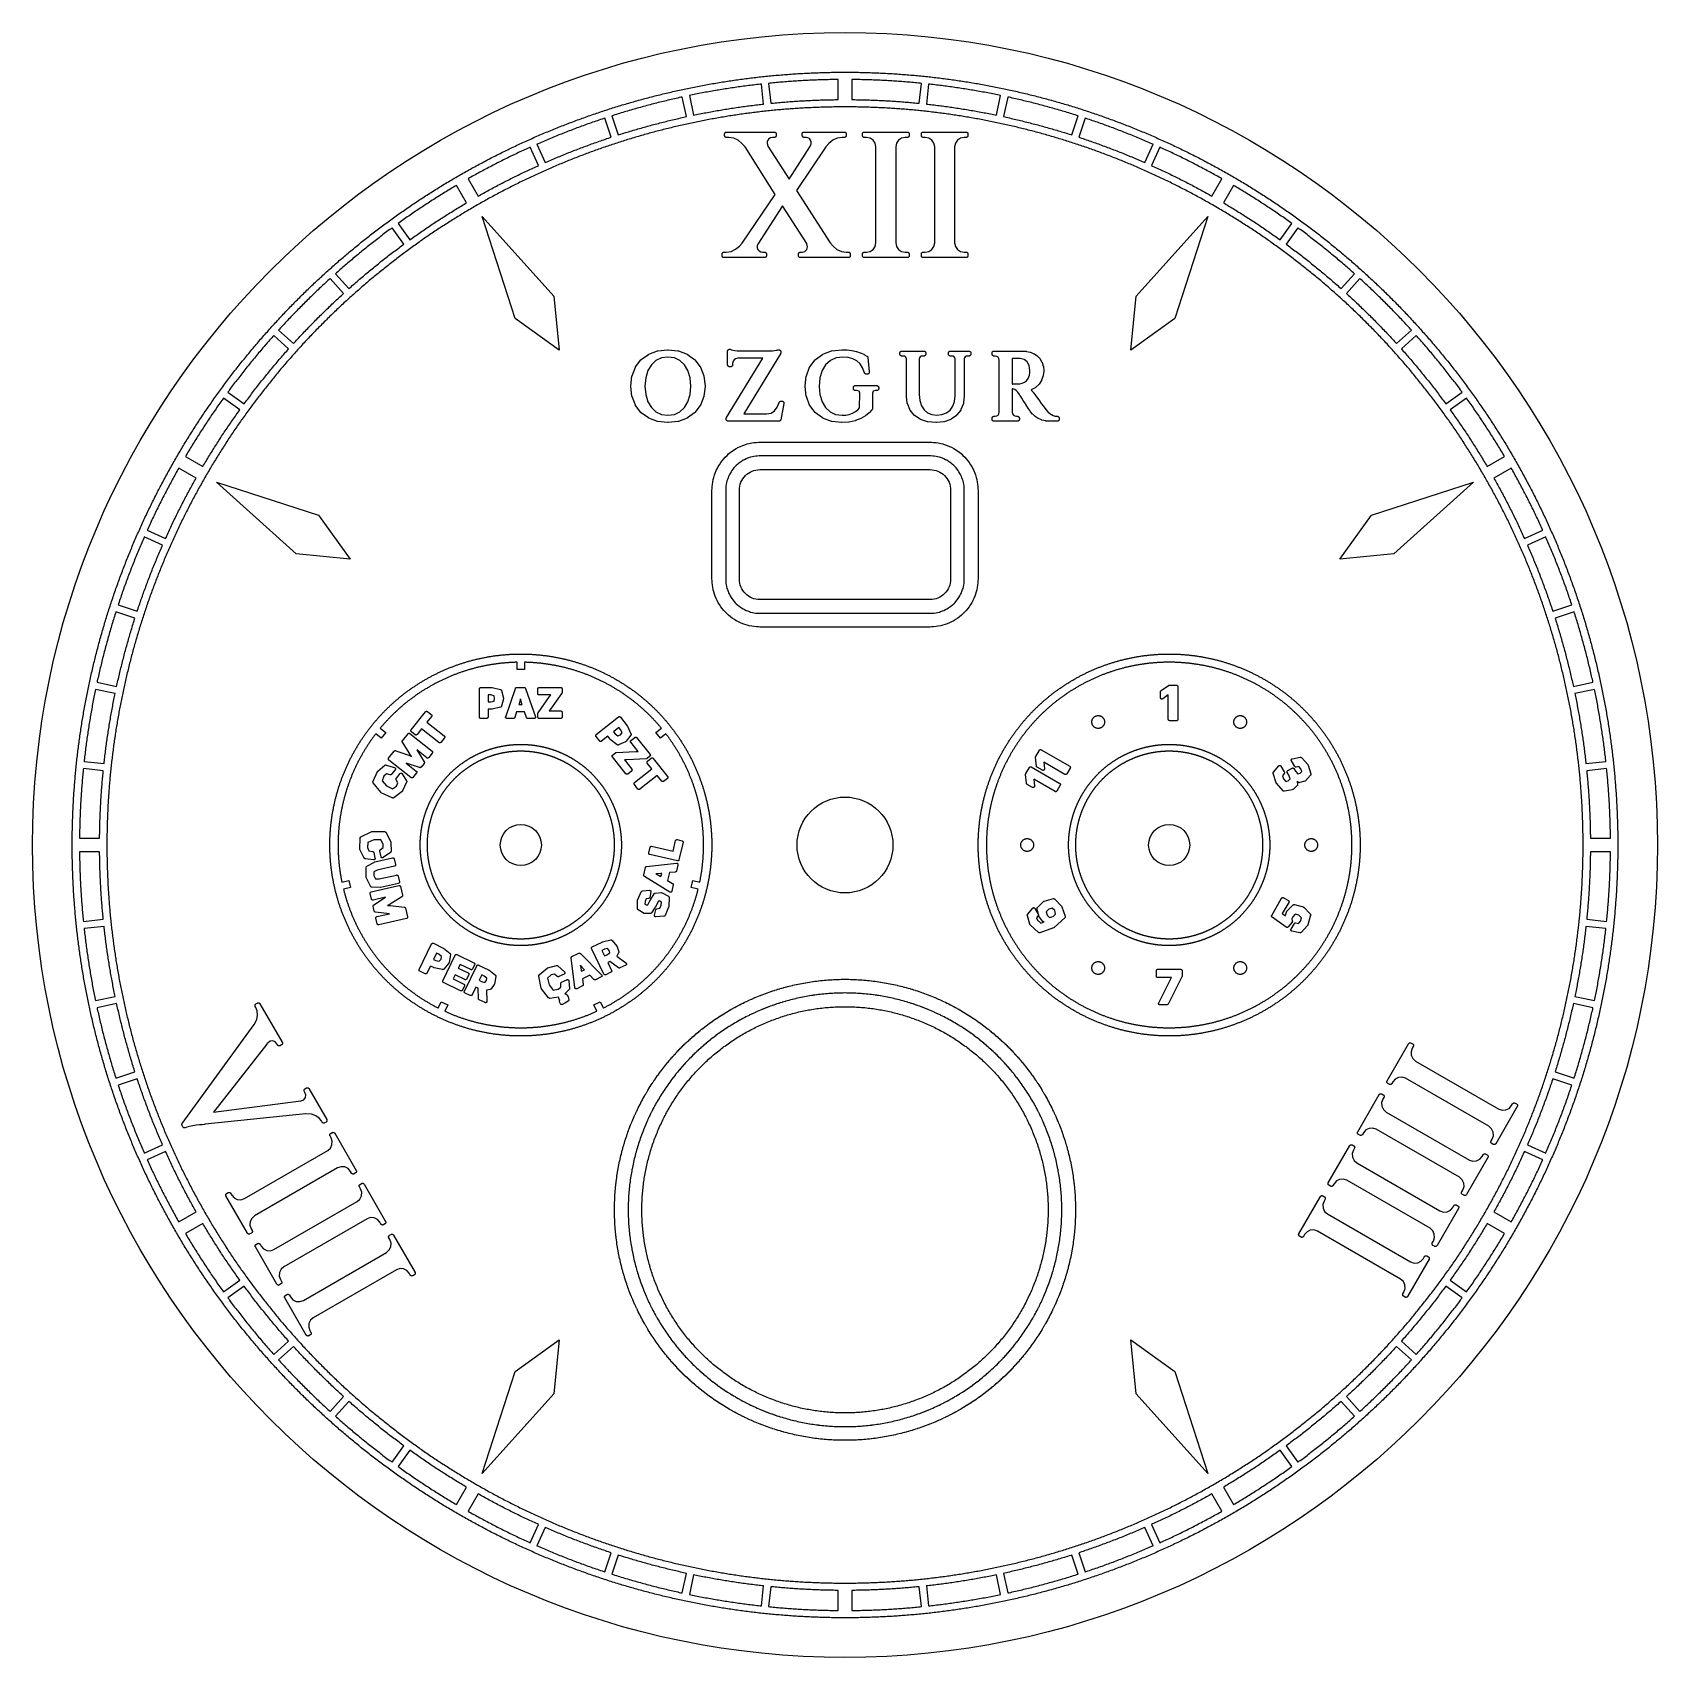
# Model space of a CAD drawing. Header units: millimetres. Extents: x -17.8 to 17.8, y -17.8 to 17.8.
import ezdxf

# ---------------------------------------------------------------- set-up
doc = ezdxf.new("R2010")
doc.units = ezdxf.units.MM
doc.layers.add('ALTIN', color=2, linetype='Continuous')
doc.layers.add('KESIM', color=1, linetype='Continuous')

msp = doc.modelspace()

# ---------------------------------------------------------------- linework, layer by layer
at = {"layer": 'ALTIN'}
for points in [[(16.9209, -0.5539), (16.9197, -0.5908), (16.9184, -0.6278), (16.9169, -0.6647), (16.9155, -0.7016), (16.9139, -0.7385), (16.9122, -0.7754), (16.9105, -0.8123), (16.9087, -0.8492), (16.9068, -0.886), (16.9048, -0.9229), (16.9028, -0.9598), (16.9006, -0.9967), (16.8984, -1.0336), (16.8961, -1.0704), (16.8938, -1.1073), (16.8913, -1.1441), (16.8888, -1.181), (16.8861, -1.2178), (16.8834, -1.2547), (16.8807, -1.2915), (16.8778, -1.3283), (16.8749, -1.3651), (16.8719, -1.4019), (16.8688, -1.4387), (16.8656, -1.4755), (16.8623, -1.5123), (16.859, -1.5491), (16.8556, -1.5859), (16.8521, -1.6227), (16.8485, -1.6594), (16.8448, -1.6962), (16.8411, -1.7329), (16.8373, -1.7697), (16.8334, -1.8064), (16.8294, -1.8431), (16.8253, -1.8798), (16.8212, -1.9165), (16.817, -1.9532), (16.8126, -1.9899), (16.8083, -2.0266), (16.8038, -2.0632), (16.7993, -2.0999), (16.7946, -2.1365), (16.7899, -2.1732), (16.7852, -2.2098), (16.7803, -2.2464), (16.7754, -2.283), (16.7703, -2.3196), (16.7652, -2.3562), (16.7601, -2.3928), (16.7548, -2.4293), (16.7495, -2.4659), (16.744, -2.5024), (16.7385, -2.5389), (16.733, -2.5754), (16.7273, -2.6119), (16.7216, -2.6484), (16.7157, -2.6849), (16.7098, -2.7214), (16.7039, -2.7578), (16.6978, -2.7943), (16.6917, -2.8307), (16.6855, -2.8671), (16.6792, -2.9035), (16.6728, -2.9399), (16.6663, -2.9762), (16.6598, -3.0126), (16.6532, -3.0489), (16.6465, -3.0852), (16.6397, -3.1216), (16.6329, -3.1579), (16.626, -3.1941), (16.6189, -3.2304), (16.6119, -3.2666), (16.6047, -3.3029), (16.5974, -3.3391), (16.5901, -3.3753), (16.5827, -3.4115), (16.5752, -3.4477), (16.5677, -3.4838), (16.56, -3.5199), (16.5523, -3.5561), (16.5445, -3.5922), (16.5366, -3.6283), (16.5287, -3.6643), (16.5207, -3.7004), (16.5125, -3.7364), (16.5044, -3.7724), (16.4961, -3.8084), (16.4877, -3.8444), (16.4793, -3.8804), (16.4708, -3.9163), (16.4622, -3.9522), (16.4536, -3.9881), (16.4448, -4.024), (16.436, -4.0599), (16.4271, -4.0957), (16.4181, -4.1316), (16.4091, -4.1674), (16.3999, -4.2032), (16.3907, -4.2389), (16.3815, -4.2747), (16.3721, -4.3104), (16.3626, -4.3461), (16.3531, -4.3818), (16.3435, -4.4175), (16.3338, -4.4531), (16.3241, -4.4887), (16.3143, -4.5243), (16.3044, -4.5599), (16.2944, -4.5955), (16.2843, -4.631), (16.2742, -4.6665), (16.2639, -4.702), (16.2536, -4.7375), (16.2433, -4.773), (16.2328, -4.8084), (16.2223, -4.8438), (16.2117, -4.8792), (16.201, -4.9145), (16.1902, -4.9499), (16.1794, -4.9852), (16.1685, -5.0204), (16.1575, -5.0557), (16.1464, -5.0909), (16.1353, -5.1262), (16.1241, -5.1614), (16.1128, -5.1965), (16.1014, -5.2317), (16.0899, -5.2668), (16.0784, -5.3019), (16.0668, -5.3369), (16.0551, -5.372), (16.0434, -5.407), (16.0315, -5.442), (16.0196, -5.4769), (16.0076, -5.5119), (15.9956, -5.5468), (15.9834, -5.5817), (15.9712, -5.6165), (15.9589, -5.6514), (15.9466, -5.6862), (15.9341, -5.7209), (15.9216, -5.7557), (15.909, -5.7904), (15.8963, -5.8251), (15.8836, -5.8598), (15.8708, -5.8944), (15.8579, -5.929), (15.8449, -5.9636), (15.8318, -5.9981), (15.8187, -6.0327), (15.8055, -6.0672), (15.7922, -6.1016), (15.7789, -6.1361), (15.7655, -6.1705), (15.752, -6.2049), (15.7384, -6.2392), (15.7247, -6.2735), (15.711, -6.3078), (15.6972, -6.3421), (15.6833, -6.3763), (15.6694, -6.4105), (15.6554, -6.4447), (15.6413, -6.4788), (15.6271, -6.5129), (15.6129, -6.547), (15.5985, -6.5811), (15.5841, -6.6151), (15.5697, -6.6491), (15.5551, -6.683), (15.5405, -6.7169), (15.5258, -6.7508), (15.5111, -6.7847), (15.4962, -6.8185), (15.4813, -6.8523), (15.4663, -6.8861), (15.4513, -6.9198), (15.4361, -6.9535), (15.4209, -6.9871), (15.4056, -7.0208), (15.3903, -7.0543), (15.3749, -7.0879), (15.3594, -7.1214), (15.3438, -7.1549), (15.3281, -7.1884), (15.3124, -7.2218), (15.2966, -7.2552), (15.2808, -7.2886), (15.2648, -7.3219), (15.2488, -7.3552), (15.2327, -7.3884), (15.2166, -7.4216), (15.2004, -7.4548), (15.1841, -7.4879), (15.1677, -7.5211), (15.1512, -7.5541), (15.1347, -7.5872), (15.1181, -7.6202), (15.1015, -7.6531), (15.0847, -7.6861), (15.0679, -7.719), (15.0511, -7.7518), (15.0341, -7.7846), (15.0171, -7.8174), (15, -7.8501), (14.9828, -7.8829), (14.9656, -7.9155), (14.9483, -7.9482), (14.9309, -7.9807), (14.9135, -8.0133), (14.896, -8.0458), (14.8784, -8.0783), (14.8607, -8.1107), (14.843, -8.1431), (14.8252, -8.1755), (14.8073, -8.2078), (14.7894, -8.2401), (14.7714, -8.2724), (14.7533, -8.3046), (14.7351, -8.3367), (14.7169, -8.3689), (14.6986, -8.4009), (14.6802, -8.433), (14.6618, -8.465), (14.6433, -8.497), (14.6247, -8.5289), (14.6061, -8.5608), (14.5874, -8.5926), (14.5686, -8.6244), (14.5498, -8.6562), (14.5308, -8.6879), (14.5118, -8.7196), (14.4928, -8.7512), (14.4737, -8.7828), (14.4545, -8.8144), (14.4352, -8.8459), (14.4159, -8.8774), (14.3965, -8.9088), (14.377, -8.9402), (14.3575, -8.9715), (14.3378, -9.0028), (14.3182, -9.0341), (14.2984, -9.0653), (14.2786, -9.0965), (14.2587, -9.1276), (14.2388, -9.1587), (14.2188, -9.1897), (14.1987, -9.2207), (14.1785, -9.2517), (14.1583, -9.2826), (14.138, -9.3135), (14.1177, -9.3443), (14.0973, -9.3751), (14.0768, -9.4058), (14.0562, -9.4365), (14.0356, -9.4671), (14.0149, -9.4977), (13.9942, -9.5283), (13.9733, -9.5588), (13.9525, -9.5893), (13.9315, -9.6197), (13.9105, -9.65), (13.8894, -9.6804), (13.8682, -9.7106), (13.847, -9.7409), (13.8257, -9.7711), (13.8044, -9.8012), (13.783, -9.8313), (13.7615, -9.8613), (13.7399, -9.8913), (13.7183, -9.9213), (13.6967, -9.9512), (13.6749, -9.9811), (13.6531, -10.0109), (13.6312, -10.0406), (13.6093, -10.0703), (13.5873, -10.1), (13.5652, -10.1296), (13.5431, -10.1592), (13.5209, -10.1887), (13.4986, -10.2182), (13.4763, -10.2476), (13.4539, -10.277), (13.4315, -10.3063), (13.409, -10.3356), (13.3864, -10.3648), (13.3637, -10.394), (13.341, -10.4231), (13.3183, -10.4522), (13.2954, -10.4813), (13.2725, -10.5102), (13.2496, -10.5392), (13.2265, -10.5681), (13.2034, -10.5969), (13.1803, -10.6257), (13.1571, -10.6544), (13.1338, -10.6831), (13.1105, -10.7117), (13.0871, -10.7403), (13.0636, -10.7688), (13.0401, -10.7973), (13.0165, -10.8257), (12.9928, -10.8541), (12.9691, -10.8824), (12.9454, -10.9107), (12.9215, -10.9389), (12.8976, -10.967), (12.8737, -10.9952), (12.8497, -11.0232), (12.8256, -11.0512), (12.8014, -11.0792), (12.7772, -11.1071), (12.753, -11.1349), (12.7286, -11.1627), (12.7043, -11.1905), (12.6798, -11.2182), (12.6553, -11.2458), (12.6308, -11.2734), (12.6061, -11.3009), (12.5814, -11.3284), (12.5567, -11.3558), (12.5319, -11.3832), (12.507, -11.4105), (12.4821, -11.4377), (12.4571, -11.4649), (12.4321, -11.4921), (12.407, -11.5192), (12.3818, -11.5462), (12.3566, -11.5732), (12.3313, -11.6001), (12.306, -11.627), (12.2806, -11.6538), (12.2551, -11.6806), (12.2296, -11.7073), (12.2041, -11.734), (12.1784, -11.7606), (12.1527, -11.7871), (12.127, -11.8136), (12.1012, -11.84), (12.0753, -11.8664), (12.0494, -11.8927), (12.0234, -11.919), (11.9974, -11.9452), (11.9713, -11.9713), (11.9452, -11.9974), (11.919, -12.0234), (11.8927, -12.0494), (11.8664, -12.0753), (11.84, -12.1012), (11.8136, -12.127), (11.7871, -12.1527), (11.7606, -12.1784), (11.734, -12.2041), (11.7073, -12.2296), (11.6806, -12.2551), (11.6538, -12.2806), (11.627, -12.306), (11.6001, -12.3313), (11.5732, -12.3566), (11.5462, -12.3818), (11.5192, -12.407), (11.4921, -12.4321), (11.4649, -12.4571), (11.4377, -12.4821), (11.4105, -12.507), (11.3832, -12.5319), (11.3558, -12.5567), (11.3284, -12.5814), (11.3009, -12.6061), (11.2734, -12.6308), (11.2458, -12.6553), (11.2182, -12.6798), (11.1905, -12.7043), (11.1627, -12.7286), (11.1349, -12.753), (11.1071, -12.7772), (11.0792, -12.8014), (11.0512, -12.8256), (11.0232, -12.8497), (10.9952, -12.8737), (10.967, -12.8976), (10.9389, -12.9215), (10.9107, -12.9454), (10.8824, -12.9691), (10.8541, -12.9928), (10.8257, -13.0165), (10.7973, -13.0401), (10.7688, -13.0636), (10.7403, -13.0871), (10.7117, -13.1105), (10.6831, -13.1338), (10.6544, -13.1571), (10.6257, -13.1803), (10.5969, -13.2034), (10.5681, -13.2265), (10.5392, -13.2496), (10.5102, -13.2725), (10.4813, -13.2954), (10.4522, -13.3183), (10.4231, -13.341), (10.394, -13.3637), (10.3648, -13.3864), (10.3356, -13.409), (10.3063, -13.4315), (10.277, -13.4539), (10.2476, -13.4763), (10.2182, -13.4986), (10.1887, -13.5209), (10.1592, -13.5431), (10.1296, -13.5652), (10.1, -13.5873), (10.0703, -13.6093), (10.0406, -13.6312), (10.0109, -13.6531), (9.9811, -13.6749), (9.9512, -13.6967), (9.9213, -13.7183), (9.8913, -13.7399), (9.8613, -13.7615), (9.8313, -13.783), (9.8012, -13.8044), (9.7711, -13.8257), (9.7409, -13.847), (9.7106, -13.8682), (9.6804, -13.8894), (9.65, -13.9105), (9.6197, -13.9315), (9.5893, -13.9525), (9.5588, -13.9733), (9.5283, -13.9942), (9.4977, -14.0149), (9.4671, -14.0356), (9.4365, -14.0562), (9.4058, -14.0768), (9.3751, -14.0973), (9.3443, -14.1177), (9.3135, -14.138), (9.2826, -14.1583), (9.2517, -14.1785), (9.2207, -14.1987), (9.1897, -14.2188), (9.1587, -14.2388), (9.1276, -14.2587), (9.0965, -14.2786), (9.0653, -14.2984), (9.0341, -14.3182), (9.0028, -14.3378), (8.9715, -14.3575), (8.9402, -14.377), (8.9088, -14.3965), (8.8774, -14.4159), (8.8459, -14.4352), (8.8144, -14.4545), (8.7828, -14.4737), (8.7512, -14.4928), (8.7196, -14.5118), (8.6879, -14.5308), (8.6562, -14.5498), (8.6244, -14.5686), (8.5926, -14.5874), (8.5608, -14.6061), (8.5289, -14.6247), (8.497, -14.6433), (8.465, -14.6618), (8.433, -14.6802), (8.4009, -14.6986), (8.3689, -14.7169), (8.3367, -14.7351), (8.3046, -14.7533), (8.2724, -14.7714), (8.2401, -14.7894), (8.2078, -14.8073), (8.1755, -14.8252), (8.1431, -14.843), (8.1107, -14.8607), (8.0783, -14.8784), (8.0458, -14.896), (8.0133, -14.9135), (7.9807, -14.9309), (7.9482, -14.9483), (7.9155, -14.9656), (7.8829, -14.9828), (7.8501, -15), (7.8174, -15.0171), (7.7846, -15.0341), (7.7518, -15.0511), (7.719, -15.0679), (7.6861, -15.0847), (7.6531, -15.1015), (7.6202, -15.1181), (7.5872, -15.1347), (7.5541, -15.1512), (7.5211, -15.1677), (7.4879, -15.1841), (7.4548, -15.2004), (7.4216, -15.2166), (7.3884, -15.2327), (7.3552, -15.2488), (7.3219, -15.2648), (7.2886, -15.2808), (7.2552, -15.2966), (7.2218, -15.3124), (7.1884, -15.3281), (7.1549, -15.3438), (7.1214, -15.3594), (7.0879, -15.3749), (7.0543, -15.3903), (7.0208, -15.4056), (6.9871, -15.4209), (6.9535, -15.4361), (6.9198, -15.4513), (6.8861, -15.4663), (6.8523, -15.4813), (6.8185, -15.4962), (6.7847, -15.5111), (6.7508, -15.5258), (6.7169, -15.5405), (6.683, -15.5551), (6.6491, -15.5697), (6.6151, -15.5841), (6.5811, -15.5985), (6.547, -15.6129), (6.5129, -15.6271), (6.4788, -15.6413), (6.4447, -15.6554), (6.4105, -15.6694), (6.3763, -15.6833), (6.3421, -15.6972), (6.3078, -15.711), (6.2735, -15.7247), (6.2392, -15.7384), (6.2049, -15.752), (6.1705, -15.7655), (6.1361, -15.7789), (6.1016, -15.7922), (6.0672, -15.8055), (6.0327, -15.8187), (5.9981, -15.8318), (5.9636, -15.8449), (5.929, -15.8579), (5.8944, -15.8708), (5.8598, -15.8836), (5.8251, -15.8963), (5.7904, -15.909), (5.7557, -15.9216), (5.7209, -15.9341), (5.6862, -15.9466), (5.6514, -15.9589), (5.6165, -15.9712), (5.5817, -15.9834), (5.5468, -15.9956), (5.5119, -16.0076), (5.4769, -16.0196), (5.442, -16.0315), (5.407, -16.0434), (5.372, -16.0551), (5.3369, -16.0668), (5.3019, -16.0784), (5.2668, -16.0899), (5.2317, -16.1014), (5.1965, -16.1128), (5.1614, -16.1241), (5.1262, -16.1353), (5.0909, -16.1464), (5.0557, -16.1575), (5.0204, -16.1685), (4.9852, -16.1794), (4.9499, -16.1902), (4.9145, -16.201), (4.8792, -16.2117), (4.8438, -16.2223), (4.8084, -16.2328), (4.773, -16.2433), (4.7375, -16.2536), (4.702, -16.2639), (4.6665, -16.2742), (4.631, -16.2843), (4.5955, -16.2944), (4.5599, -16.3044), (4.5243, -16.3143), (4.4887, -16.3241), (4.4531, -16.3338), (4.4175, -16.3435), (4.3818, -16.3531), (4.3461, -16.3626), (4.3104, -16.3721), (4.2747, -16.3815), (4.2389, -16.3907), (4.2032, -16.3999), (4.1674, -16.4091), (4.1316, -16.4181), (4.0957, -16.4271), (4.0599, -16.436), (4.024, -16.4448), (3.9881, -16.4536), (3.9522, -16.4622), (3.9163, -16.4708), (3.8804, -16.4793), (3.8444, -16.4877), (3.8084, -16.4961), (3.7724, -16.5044), (3.7364, -16.5125), (3.7004, -16.5207), (3.6643, -16.5287), (3.6283, -16.5366), (3.5922, -16.5445), (3.5561, -16.5523), (3.5199, -16.56), (3.4838, -16.5677), (3.4477, -16.5752), (3.4115, -16.5827), (3.3753, -16.5901), (3.3391, -16.5974), (3.3029, -16.6047), (3.2666, -16.6119), (3.2304, -16.6189), (3.1941, -16.626), (3.1579, -16.6329), (3.1216, -16.6397), (3.0852, -16.6465), (3.0489, -16.6532), (3.0126, -16.6598), (2.9762, -16.6663), (2.9399, -16.6728), (2.9035, -16.6792), (2.8671, -16.6855), (2.8307, -16.6917), (2.7943, -16.6978), (2.7578, -16.7039), (2.7214, -16.7098), (2.6849, -16.7157), (2.6484, -16.7216), (2.6119, -16.7273), (2.5754, -16.733), (2.5389, -16.7385), (2.5024, -16.744), (2.4659, -16.7495), (2.4293, -16.7548), (2.3928, -16.7601), (2.3562, -16.7652), (2.3196, -16.7703), (2.283, -16.7754), (2.2464, -16.7803), (2.2098, -16.7852), (2.1732, -16.7899), (2.1365, -16.7946), (2.0999, -16.7993), (2.0632, -16.8038), (2.0266, -16.8083), (1.9899, -16.8126), (1.9532, -16.817), (1.9165, -16.8212), (1.8798, -16.8253), (1.8431, -16.8294), (1.8064, -16.8334), (1.7697, -16.8373), (1.7329, -16.8411), (1.6962, -16.8448), (1.6594, -16.8485), (1.6227, -16.8521), (1.5859, -16.8556), (1.5491, -16.859), (1.5123, -16.8623), (1.4755, -16.8656), (1.4387, -16.8688), (1.4019, -16.8719), (1.3651, -16.8749), (1.3283, -16.8778), (1.2915, -16.8807), (1.2547, -16.8834), (1.2178, -16.8861), (1.181, -16.8888), (1.1441, -16.8913), (1.1073, -16.8938), (1.0704, -16.8961), (1.0336, -16.8984), (0.9967, -16.9006), (0.9598, -16.9028), (0.9229, -16.9048), (0.886, -16.9068), (0.8492, -16.9087), (0.8123, -16.9105), (0.7754, -16.9122), (0.7385, -16.9139), (0.7016, -16.9155), (0.6647, -16.9169), (0.6278, -16.9184), (0.5908, -16.9197), (0.5539, -16.9209), (0.517, -16.9221), (0.4801, -16.9232), (0.4432, -16.9242), (0.4063, -16.9251), (0.3693, -16.926), (0.3324, -16.9267), (0.2955, -16.9274), (0.2585, -16.928), (0.2216, -16.9285), (0.1847, -16.929), (0.1477, -16.9294), (0.1108, -16.9296), (0.0739, -16.9298), (0.0369, -16.93), (0, -16.93), (-0.0369, -16.93), (-0.0739, -16.9298), (-0.1108, -16.9296), (-0.1477, -16.9294), (-0.1847, -16.929), (-0.2216, -16.9285), (-0.2585, -16.928), (-0.2955, -16.9274), (-0.3324, -16.9267), (-0.3693, -16.926), (-0.4063, -16.9251), (-0.4432, -16.9242), (-0.4801, -16.9232), (-0.517, -16.9221), (-0.5539, -16.9209), (-0.5908, -16.9197), (-0.6278, -16.9184), (-0.6647, -16.9169), (-0.7016, -16.9155), (-0.7385, -16.9139), (-0.7754, -16.9122), (-0.8123, -16.9105), (-0.8492, -16.9087), (-0.886, -16.9068), (-0.9229, -16.9048), (-0.9598, -16.9028), (-0.9967, -16.9006), (-1.0336, -16.8984), (-1.0704, -16.8961), (-1.1073, -16.8938), (-1.1441, -16.8913), (-1.181, -16.8888), (-1.2178, -16.8861), (-1.2547, -16.8834), (-1.2915, -16.8807), (-1.3283, -16.8778), (-1.3651, -16.8749), (-1.4019, -16.8719), (-1.4387, -16.8688), (-1.4755, -16.8656), (-1.5123, -16.8623), (-1.5491, -16.859), (-1.5859, -16.8556), (-1.6227, -16.8521), (-1.6594, -16.8485), (-1.6962, -16.8448), (-1.7329, -16.8411), (-1.7697, -16.8373), (-1.8064, -16.8334), (-1.8431, -16.8294), (-1.8798, -16.8253), (-1.9165, -16.8212), (-1.9532, -16.817), (-1.9899, -16.8126), (-2.0266, -16.8083), (-2.0632, -16.8038), (-2.0999, -16.7993), (-2.1365, -16.7946), (-2.1732, -16.7899), (-2.2098, -16.7852), (-2.2464, -16.7803), (-2.283, -16.7754), (-2.3196, -16.7703), (-2.3562, -16.7652), (-2.3928, -16.7601), (-2.4293, -16.7548), (-2.4659, -16.7495), (-2.5024, -16.744), (-2.5389, -16.7385), (-2.5754, -16.733), (-2.6119, -16.7273), (-2.6484, -16.7216), (-2.6849, -16.7157), (-2.7214, -16.7098), (-2.7578, -16.7039), (-2.7943, -16.6978), (-2.8307, -16.6917), (-2.8671, -16.6855), (-2.9035, -16.6792), (-2.9399, -16.6728), (-2.9762, -16.6663), (-3.0126, -16.6598), (-3.0489, -16.6532), (-3.0852, -16.6465), (-3.1216, -16.6397), (-3.1579, -16.6329), (-3.1941, -16.626), (-3.2304, -16.6189), (-3.2666, -16.6119), (-3.3029, -16.6047), (-3.3391, -16.5974), (-3.3753, -16.5901), (-3.4115, -16.5827), (-3.4477, -16.5752), (-3.4838, -16.5677), (-3.5199, -16.56), (-3.5561, -16.5523), (-3.5922, -16.5445), (-3.6283, -16.5366), (-3.6643, -16.5287), (-3.7004, -16.5207), (-3.7364, -16.5125), (-3.7724, -16.5044), (-3.8084, -16.4961), (-3.8444, -16.4877), (-3.8804, -16.4793), (-3.9163, -16.4708), (-3.9522, -16.4622), (-3.9881, -16.4536), (-4.024, -16.4448), (-4.0599, -16.436), (-4.0957, -16.4271), (-4.1316, -16.4181), (-4.1674, -16.4091), (-4.2032, -16.3999), (-4.2389, -16.3907), (-4.2747, -16.3815), (-4.3104, -16.3721), (-4.3461, -16.3626), (-4.3818, -16.3531), (-4.4175, -16.3435), (-4.4531, -16.3338), (-4.4887, -16.3241), (-4.5243, -16.3143), (-4.5599, -16.3044), (-4.5955, -16.2944), (-4.631, -16.2843), (-4.6665, -16.2742), (-4.702, -16.2639), (-4.7375, -16.2536), (-4.773, -16.2433), (-4.8084, -16.2328), (-4.8438, -16.2223), (-4.8792, -16.2117), (-4.9145, -16.201), (-4.9499, -16.1902), (-4.9852, -16.1794), (-5.0204, -16.1685), (-5.0557, -16.1575), (-5.0909, -16.1464), (-5.1262, -16.1353), (-5.1614, -16.1241), (-5.1965, -16.1128), (-5.2317, -16.1014), (-5.2668, -16.0899), (-5.3019, -16.0784), (-5.3369, -16.0668), (-5.372, -16.0551), (-5.407, -16.0434), (-5.442, -16.0315), (-5.4769, -16.0196), (-5.5119, -16.0076), (-5.5468, -15.9956), (-5.5817, -15.9834), (-5.6165, -15.9712), (-5.6514, -15.9589), (-5.6862, -15.9466), (-5.7209, -15.9341), (-5.7557, -15.9216), (-5.7904, -15.909), (-5.8251, -15.8963), (-5.8598, -15.8836), (-5.8944, -15.8708), (-5.929, -15.8579), (-5.9636, -15.8449), (-5.9981, -15.8318), (-6.0327, -15.8187), (-6.0672, -15.8055), (-6.1016, -15.7922), (-6.1361, -15.7789), (-6.1705, -15.7655), (-6.2049, -15.752), (-6.2392, -15.7384), (-6.2735, -15.7247), (-6.3078, -15.711), (-6.3421, -15.6972), (-6.3763, -15.6833), (-6.4105, -15.6694), (-6.4447, -15.6554), (-6.4788, -15.6413), (-6.5129, -15.6271), (-6.547, -15.6129), (-6.5811, -15.5985), (-6.6151, -15.5841), (-6.6491, -15.5697), (-6.683, -15.5551), (-6.7169, -15.5405), (-6.7508, -15.5258), (-6.7847, -15.5111), (-6.8185, -15.4962), (-6.8523, -15.4813), (-6.8861, -15.4663), (-6.9198, -15.4513), (-6.9535, -15.4361), (-6.9871, -15.4209), (-7.0208, -15.4056), (-7.0543, -15.3903), (-7.0879, -15.3749), (-7.1214, -15.3594), (-7.1549, -15.3438), (-7.1884, -15.3281), (-7.2218, -15.3124), (-7.2552, -15.2966), (-7.2886, -15.2808), (-7.3219, -15.2648), (-7.3552, -15.2488), (-7.3884, -15.2327), (-7.4216, -15.2166), (-7.4548, -15.2004), (-7.4879, -15.1841), (-7.5211, -15.1677), (-7.5541, -15.1512), (-7.5872, -15.1347), (-7.6202, -15.1181), (-7.6531, -15.1015), (-7.6861, -15.0847), (-7.719, -15.0679), (-7.7518, -15.0511), (-7.7846, -15.0341), (-7.8174, -15.0171), (-7.8501, -15), (-7.8829, -14.9828), (-7.9155, -14.9656), (-7.9482, -14.9483), (-7.9807, -14.9309), (-8.0133, -14.9135), (-8.0458, -14.896), (-8.0783, -14.8784), (-8.1107, -14.8607), (-8.1431, -14.843), (-8.1755, -14.8252), (-8.2078, -14.8073), (-8.2401, -14.7894), (-8.2724, -14.7714), (-8.3046, -14.7533), (-8.3367, -14.7351), (-8.3689, -14.7169), (-8.4009, -14.6986), (-8.433, -14.6802), (-8.465, -14.6618), (-8.497, -14.6433), (-8.5289, -14.6247), (-8.5608, -14.6061), (-8.5926, -14.5874), (-8.6244, -14.5686), (-8.6562, -14.5498), (-8.6879, -14.5308), (-8.7196, -14.5118), (-8.7512, -14.4928), (-8.7828, -14.4737), (-8.8144, -14.4545), (-8.8459, -14.4352), (-8.8774, -14.4159), (-8.9088, -14.3965), (-8.9402, -14.377), (-8.9715, -14.3575), (-9.0028, -14.3378), (-9.0341, -14.3182), (-9.0653, -14.2984), (-9.0965, -14.2786), (-9.1276, -14.2587), (-9.1587, -14.2388), (-9.1897, -14.2188), (-9.2207, -14.1987), (-9.2517, -14.1785), (-9.2826, -14.1583), (-9.3135, -14.138), (-9.3443, -14.1177), (-9.3751, -14.0973), (-9.4058, -14.0768), (-9.4365, -14.0562), (-9.4671, -14.0356), (-9.4977, -14.0149), (-9.5283, -13.9942), (-9.5588, -13.9733), (-9.5893, -13.9525), (-9.6197, -13.9315), (-9.65, -13.9105), (-9.6804, -13.8894), (-9.7106, -13.8682), (-9.7409, -13.847), (-9.7711, -13.8257), (-9.8012, -13.8044), (-9.8313, -13.783), (-9.8613, -13.7615), (-9.8913, -13.7399), (-9.9213, -13.7183), (-9.9512, -13.6967), (-9.9811, -13.6749), (-10.0109, -13.6531), (-10.0406, -13.6312), (-10.0703, -13.6093), (-10.1, -13.5873), (-10.1296, -13.5652), (-10.1592, -13.5431), (-10.1887, -13.5209), (-10.2182, -13.4986), (-10.2476, -13.4763), (-10.277, -13.4539), (-10.3063, -13.4315), (-10.3356, -13.409), (-10.3648, -13.3864), (-10.394, -13.3637), (-10.4231, -13.341), (-10.4522, -13.3183), (-10.4813, -13.2954), (-10.5102, -13.2725), (-10.5392, -13.2496), (-10.5681, -13.2265), (-10.5969, -13.2034), (-10.6257, -13.1803), (-10.6544, -13.1571), (-10.6831, -13.1338), (-10.7117, -13.1105), (-10.7403, -13.0871), (-10.7688, -13.0636), (-10.7973, -13.0401), (-10.8257, -13.0165), (-10.8541, -12.9928), (-10.8824, -12.9691), (-10.9107, -12.9454), (-10.9389, -12.9215), (-10.967, -12.8976), (-10.9952, -12.8737), (-11.0232, -12.8497), (-11.0512, -12.8256), (-11.0792, -12.8014), (-11.1071, -12.7772), (-11.1349, -12.753), (-11.1627, -12.7286), (-11.1905, -12.7043), (-11.2182, -12.6798), (-11.2458, -12.6553), (-11.2734, -12.6308), (-11.3009, -12.6061), (-11.3284, -12.5814), (-11.3558, -12.5567), (-11.3832, -12.5319), (-11.4105, -12.507), (-11.4377, -12.4821), (-11.4649, -12.4571), (-11.4921, -12.4321), (-11.5192, -12.407), (-11.5462, -12.3818), (-11.5732, -12.3566), (-11.6001, -12.3313), (-11.627, -12.306), (-11.6538, -12.2806), (-11.6806, -12.2551), (-11.7073, -12.2296), (-11.734, -12.2041), (-11.7606, -12.1784), (-11.7871, -12.1527), (-11.8136, -12.127), (-11.84, -12.1012), (-11.8664, -12.0753), (-11.8927, -12.0494), (-11.919, -12.0234), (-11.9452, -11.9974), (-11.9713, -11.9713), (-11.9974, -11.9452), (-12.0234, -11.919), (-12.0494, -11.8927), (-12.0753, -11.8664), (-12.1012, -11.84), (-12.127, -11.8136), (-12.1527, -11.7871), (-12.1784, -11.7606), (-12.2041, -11.734), (-12.2296, -11.7073), (-12.2551, -11.6806), (-12.2806, -11.6538), (-12.306, -11.627), (-12.3313, -11.6001), (-12.3566, -11.5732), (-12.3818, -11.5462), (-12.407, -11.5192), (-12.4321, -11.4921), (-12.4571, -11.4649), (-12.4821, -11.4377), (-12.507, -11.4105), (-12.5319, -11.3832), (-12.5567, -11.3558), (-12.5814, -11.3284), (-12.6061, -11.3009), (-12.6308, -11.2734), (-12.6553, -11.2458), (-12.6798, -11.2182), (-12.7043, -11.1905), (-12.7286, -11.1627), (-12.753, -11.1349), (-12.7772, -11.1071), (-12.8014, -11.0792), (-12.8256, -11.0512), (-12.8497, -11.0232), (-12.8737, -10.9952), (-12.8976, -10.967), (-12.9215, -10.9389), (-12.9454, -10.9107), (-12.9691, -10.8824), (-12.9928, -10.8541), (-13.0165, -10.8257), (-13.0401, -10.7973), (-13.0636, -10.7688), (-13.0871, -10.7403), (-13.1105, -10.7117), (-13.1338, -10.6831), (-13.1571, -10.6544), (-13.1803, -10.6257), (-13.2034, -10.5969), (-13.2265, -10.5681), (-13.2496, -10.5392), (-13.2725, -10.5102), (-13.2954, -10.4813), (-13.3183, -10.4522), (-13.341, -10.4231), (-13.3637, -10.394), (-13.3864, -10.3648), (-13.409, -10.3356), (-13.4315, -10.3063), (-13.4539, -10.277), (-13.4763, -10.2476), (-13.4986, -10.2182), (-13.5209, -10.1887), (-13.5431, -10.1592), (-13.5652, -10.1296), (-13.5873, -10.1), (-13.6093, -10.0703), (-13.6312, -10.0406), (-13.6531, -10.0109), (-13.6749, -9.9811), (-13.6967, -9.9512), (-13.7183, -9.9213), (-13.7399, -9.8913), (-13.7615, -9.8613), (-13.783, -9.8313), (-13.8044, -9.8012), (-13.8257, -9.7711), (-13.847, -9.7409), (-13.8682, -9.7106), (-13.8894, -9.6804), (-13.9105, -9.65), (-13.9315, -9.6197), (-13.9525, -9.5893), (-13.9733, -9.5588), (-13.9942, -9.5283), (-14.0149, -9.4977), (-14.0356, -9.4671), (-14.0562, -9.4365), (-14.0768, -9.4058), (-14.0973, -9.3751), (-14.1177, -9.3443), (-14.138, -9.3135), (-14.1583, -9.2826), (-14.1785, -9.2517), (-14.1987, -9.2207), (-14.2188, -9.1897), (-14.2388, -9.1587), (-14.2587, -9.1276), (-14.2786, -9.0965), (-14.2984, -9.0653), (-14.3182, -9.0341), (-14.3378, -9.0028), (-14.3575, -8.9715), (-14.377, -8.9402), (-14.3965, -8.9088), (-14.4159, -8.8774), (-14.4352, -8.8459), (-14.4545, -8.8144), (-14.4737, -8.7828), (-14.4928, -8.7512), (-14.5118, -8.7196), (-14.5308, -8.6879), (-14.5498, -8.6562), (-14.5686, -8.6244), (-14.5874, -8.5926), (-14.6061, -8.5608), (-14.6247, -8.5289), (-14.6433, -8.497), (-14.6618, -8.465), (-14.6802, -8.433), (-14.6986, -8.4009), (-14.7169, -8.3689), (-14.7351, -8.3367), (-14.7533, -8.3046), (-14.7714, -8.2724), (-14.7894, -8.2401), (-14.8073, -8.2078), (-14.8252, -8.1755), (-14.843, -8.1431), (-14.8607, -8.1107), (-14.8784, -8.0783), (-14.896, -8.0458), (-14.9135, -8.0133), (-14.9309, -7.9807), (-14.9483, -7.9482), (-14.9656, -7.9155), (-14.9828, -7.8829), (-15, -7.8501), (-15.0171, -7.8174), (-15.0341, -7.7846), (-15.0511, -7.7518), (-15.0679, -7.719), (-15.0847, -7.6861), (-15.1015, -7.6531), (-15.1181, -7.6202), (-15.1347, -7.5872), (-15.1512, -7.5541), (-15.1677, -7.5211), (-15.1841, -7.4879), (-15.2004, -7.4548), (-15.2166, -7.4216), (-15.2327, -7.3884), (-15.2488, -7.3552), (-15.2648, -7.3219), (-15.2808, -7.2886), (-15.2966, -7.2552), (-15.3124, -7.2218), (-15.3281, -7.1884), (-15.3438, -7.1549), (-15.3594, -7.1214), (-15.3749, -7.0879), (-15.3903, -7.0543), (-15.4056, -7.0208), (-15.4209, -6.9871), (-15.4361, -6.9535), (-15.4513, -6.9198), (-15.4663, -6.8861), (-15.4813, -6.8523), (-15.4962, -6.8185), (-15.5111, -6.7847), (-15.5258, -6.7508), (-15.5405, -6.7169), (-15.5551, -6.683), (-15.5697, -6.6491), (-15.5841, -6.6151), (-15.5985, -6.5811), (-15.6129, -6.547), (-15.6271, -6.5129), (-15.6413, -6.4788), (-15.6554, -6.4447), (-15.6694, -6.4105), (-15.6833, -6.3763), (-15.6972, -6.3421), (-15.711, -6.3078), (-15.7247, -6.2735), (-15.7384, -6.2392), (-15.752, -6.2049), (-15.7655, -6.1705), (-15.7789, -6.1361), (-15.7922, -6.1016), (-15.8055, -6.0672), (-15.8187, -6.0327), (-15.8318, -5.9981), (-15.8449, -5.9636), (-15.8579, -5.929), (-15.8708, -5.8944), (-15.8836, -5.8598), (-15.8963, -5.8251), (-15.909, -5.7904), (-15.9216, -5.7557), (-15.9341, -5.7209), (-15.9466, -5.6862), (-15.9589, -5.6514), (-15.9712, -5.6165), (-15.9834, -5.5817), (-15.9956, -5.5468), (-16.0076, -5.5119), (-16.0196, -5.4769), (-16.0315, -5.442), (-16.0434, -5.407), (-16.0551, -5.372), (-16.0668, -5.3369), (-16.0784, -5.3019), (-16.0899, -5.2668), (-16.1014, -5.2317), (-16.1128, -5.1965), (-16.1241, -5.1614), (-16.1353, -5.1262), (-16.1464, -5.0909), (-16.1575, -5.0557), (-16.1685, -5.0204), (-16.1794, -4.9852), (-16.1902, -4.9499), (-16.201, -4.9145), (-16.2117, -4.8792), (-16.2223, -4.8438), (-16.2328, -4.8084), (-16.2433, -4.773), (-16.2536, -4.7375), (-16.2639, -4.702), (-16.2742, -4.6665), (-16.2843, -4.631), (-16.2944, -4.5955), (-16.3044, -4.5599), (-16.3143, -4.5243), (-16.3241, -4.4887), (-16.3338, -4.4531), (-16.3435, -4.4175), (-16.3531, -4.3818), (-16.3626, -4.3461), (-16.3721, -4.3104), (-16.3815, -4.2747), (-16.3907, -4.2389), (-16.3999, -4.2032), (-16.4091, -4.1674), (-16.4181, -4.1316), (-16.4271, -4.0957), (-16.436, -4.0599), (-16.4448, -4.024), (-16.4536, -3.9881), (-16.4622, -3.9522), (-16.4708, -3.9163), (-16.4793, -3.8804), (-16.4877, -3.8444), (-16.4961, -3.8084), (-16.5044, -3.7724), (-16.5125, -3.7364), (-16.5207, -3.7004), (-16.5287, -3.6643), (-16.5366, -3.6283), (-16.5445, -3.5922), (-16.5523, -3.5561), (-16.56, -3.5199), (-16.5677, -3.4838), (-16.5752, -3.4477), (-16.5827, -3.4115), (-16.5901, -3.3753), (-16.5974, -3.3391), (-16.6047, -3.3029), (-16.6119, -3.2666), (-16.6189, -3.2304), (-16.626, -3.1941), (-16.6329, -3.1579), (-16.6397, -3.1216), (-16.6465, -3.0852), (-16.6532, -3.0489), (-16.6598, -3.0126), (-16.6663, -2.9762), (-16.6728, -2.9399), (-16.6792, -2.9035), (-16.6855, -2.8671), (-16.6917, -2.8307), (-16.6978, -2.7943), (-16.7039, -2.7578), (-16.7098, -2.7214), (-16.7157, -2.6849), (-16.7216, -2.6484), (-16.7273, -2.6119), (-16.733, -2.5754), (-16.7385, -2.5389), (-16.744, -2.5024), (-16.7495, -2.4659), (-16.7548, -2.4293), (-16.7601, -2.3928), (-16.7652, -2.3562), (-16.7703, -2.3196), (-16.7754, -2.283), (-16.7803, -2.2464), (-16.7852, -2.2098), (-16.7899, -2.1732), (-16.7946, -2.1365), (-16.7993, -2.0999), (-16.8038, -2.0632), (-16.8083, -2.0266), (-16.8126, -1.9899), (-16.817, -1.9532), (-16.8212, -1.9165), (-16.8253, -1.8798), (-16.8294, -1.8431), (-16.8334, -1.8064), (-16.8373, -1.7697), (-16.8411, -1.7329), (-16.8448, -1.6962), (-16.8485, -1.6594), (-16.8521, -1.6227), (-16.8556, -1.5859), (-16.859, -1.5491), (-16.8623, -1.5123), (-16.8656, -1.4755), (-16.8688, -1.4387), (-16.8719, -1.4019), (-16.8749, -1.3651), (-16.8778, -1.3283), (-16.8807, -1.2915), (-16.8834, -1.2547), (-16.8861, -1.2178), (-16.8888, -1.181), (-16.8913, -1.1441), (-16.8938, -1.1073), (-16.8961, -1.0704), (-16.8984, -1.0336), (-16.9006, -0.9967), (-16.9028, -0.9598), (-16.9048, -0.9229), (-16.9068, -0.886), (-16.9087, -0.8492), (-16.9105, -0.8123), (-16.9122, -0.7754), (-16.9139, -0.7385), (-16.9155, -0.7016), (-16.9169, -0.6647), (-16.9184, -0.6278), (-16.9197, -0.5908), (-16.9209, -0.5539), (-16.9221, -0.517), (-16.9232, -0.4801), (-16.9242, -0.4432), (-16.9251, -0.4063), (-16.926, -0.3693), (-16.9267, -0.3324), (-16.9274, -0.2955), (-16.928, -0.2585), (-16.9285, -0.2216), (-16.929, -0.1847), (-16.9294, -0.1477), (-16.9296, -0.1108), (-16.9298, -0.0739), (-16.93, -0.0369), (-16.93, 0), (-16.93, 0.0369), (-16.9298, 0.0739), (-16.9296, 0.1108), (-16.9294, 0.1477), (-16.929, 0.1847), (-16.9285, 0.2216), (-16.928, 0.2585), (-16.9274, 0.2955), (-16.9267, 0.3324), (-16.926, 0.3693), (-16.9251, 0.4063), (-16.9242, 0.4432), (-16.9232, 0.4801), (-16.9221, 0.517), (-16.9209, 0.5539), (-16.9197, 0.5908), (-16.9184, 0.6278), (-16.9169, 0.6647), (-16.9155, 0.7016), (-16.9139, 0.7385), (-16.9122, 0.7754), (-16.9105, 0.8123), (-16.9087, 0.8492), (-16.9068, 0.886), (-16.9048, 0.9229), (-16.9028, 0.9598), (-16.9006, 0.9967), (-16.8984, 1.0336), (-16.8961, 1.0704), (-16.8938, 1.1073), (-16.8913, 1.1441), (-16.8888, 1.181), (-16.8861, 1.2178), (-16.8834, 1.2547), (-16.8807, 1.2915), (-16.8778, 1.3283), (-16.8749, 1.3651), (-16.8719, 1.4019), (-16.8688, 1.4387), (-16.8656, 1.4755), (-16.8623, 1.5123), (-16.859, 1.5491), (-16.8556, 1.5859), (-16.8521, 1.6227), (-16.8485, 1.6594), (-16.8448, 1.6962), (-16.8411, 1.7329), (-16.8373, 1.7697), (-16.8334, 1.8064), (-16.8294, 1.8431), (-16.8253, 1.8798), (-16.8212, 1.9165), (-16.817, 1.9532), (-16.8126, 1.9899), (-16.8083, 2.0266), (-16.8038, 2.0632), (-16.7993, 2.0999), (-16.7946, 2.1365), (-16.7899, 2.1732), (-16.7852, 2.2098), (-16.7803, 2.2464), (-16.7754, 2.283), (-16.7703, 2.3196), (-16.7652, 2.3562), (-16.7601, 2.3928), (-16.7548, 2.4293), (-16.7495, 2.4659), (-16.744, 2.5024), (-16.7385, 2.5389), (-16.733, 2.5754), (-16.7273, 2.6119), (-16.7216, 2.6484), (-16.7157, 2.6849), (-16.7098, 2.7214), (-16.7039, 2.7578), (-16.6978, 2.7943), (-16.6917, 2.8307), (-16.6855, 2.8671), (-16.6792, 2.9035), (-16.6728, 2.9399), (-16.6663, 2.9762), (-16.6598, 3.0126), (-16.6532, 3.0489), (-16.6465, 3.0852), (-16.6397, 3.1216), (-16.6329, 3.1579), (-16.626, 3.1941), (-16.6189, 3.2304), (-16.6119, 3.2666), (-16.6047, 3.3029), (-16.5974, 3.3391), (-16.5901, 3.3753), (-16.5827, 3.4115), (-16.5752, 3.4477), (-16.5677, 3.4838), (-16.56, 3.5199), (-16.5523, 3.5561), (-16.5445, 3.5922), (-16.5366, 3.6283), (-16.5287, 3.6643), (-16.5207, 3.7004), (-16.5125, 3.7364), (-16.5044, 3.7724), (-16.4961, 3.8084), (-16.4877, 3.8444), (-16.4793, 3.8804), (-16.4708, 3.9163), (-16.4622, 3.9522), (-16.4536, 3.9881), (-16.4448, 4.024), (-16.436, 4.0599), (-16.4271, 4.0957), (-16.4181, 4.1316), (-16.4091, 4.1674), (-16.3999, 4.2032), (-16.3907, 4.2389), (-16.3815, 4.2747), (-16.3721, 4.3104), (-16.3626, 4.3461), (-16.3531, 4.3818), (-16.3435, 4.4175), (-16.3338, 4.4531), (-16.3241, 4.4887), (-16.3143, 4.5243), (-16.3044, 4.5599), (-16.2944, 4.5955), (-16.2843, 4.631), (-16.2742, 4.6665), (-16.2639, 4.702), (-16.2536, 4.7375), (-16.2433, 4.773), (-16.2328, 4.8084), (-16.2223, 4.8438), (-16.2117, 4.8792), (-16.201, 4.9145), (-16.1902, 4.9499), (-16.1794, 4.9852), (-16.1685, 5.0204), (-16.1575, 5.0557), (-16.1464, 5.0909), (-16.1353, 5.1262), (-16.1241, 5.1614), (-16.1128, 5.1965), (-16.1014, 5.2317), (-16.0899, 5.2668), (-16.0784, 5.3019), (-16.0668, 5.3369), (-16.0551, 5.372), (-16.0434, 5.407), (-16.0315, 5.442), (-16.0196, 5.4769), (-16.0076, 5.5119), (-15.9956, 5.5468), (-15.9834, 5.5817), (-15.9712, 5.6165), (-15.9589, 5.6514), (-15.9466, 5.6862), (-15.9341, 5.7209), (-15.9216, 5.7557), (-15.909, 5.7904), (-15.8963, 5.8251), (-15.8836, 5.8598), (-15.8708, 5.8944), (-15.8579, 5.929), (-15.8449, 5.9636), (-15.8318, 5.9981), (-15.8187, 6.0327), (-15.8055, 6.0672), (-15.7922, 6.1016), (-15.7789, 6.1361), (-15.7655, 6.1705), (-15.752, 6.2049), (-15.7384, 6.2392), (-15.7247, 6.2735), (-15.711, 6.3078), (-15.6972, 6.3421), (-15.6833, 6.3763), (-15.6694, 6.4105), (-15.6554, 6.4447), (-15.6413, 6.4788), (-15.6271, 6.5129), (-15.6129, 6.547), (-15.5985, 6.5811), (-15.5841, 6.6151), (-15.5697, 6.6491), (-15.5551, 6.683), (-15.5405, 6.7169), (-15.5258, 6.7508), (-15.5111, 6.7847), (-15.4962, 6.8185), (-15.4813, 6.8523), (-15.4663, 6.8861), (-15.4513, 6.9198), (-15.4361, 6.9535), (-15.4209, 6.9871), (-15.4056, 7.0208), (-15.3903, 7.0543), (-15.3749, 7.0879), (-15.3594, 7.1214), (-15.3438, 7.1549), (-15.3281, 7.1884), (-15.3124, 7.2218), (-15.2966, 7.2552), (-15.2808, 7.2886), (-15.2648, 7.3219), (-15.2488, 7.3552), (-15.2327, 7.3884), (-15.2166, 7.4216), (-15.2004, 7.4548), (-15.1841, 7.4879), (-15.1677, 7.5211), (-15.1512, 7.5541), (-15.1347, 7.5872), (-15.1181, 7.6202), (-15.1015, 7.6531), (-15.0847, 7.6861), (-15.0679, 7.719), (-15.0511, 7.7518), (-15.0341, 7.7846), (-15.0171, 7.8174), (-15, 7.8501), (-14.9828, 7.8829), (-14.9656, 7.9155), (-14.9483, 7.9482), (-14.9309, 7.9807), (-14.9135, 8.0133), (-14.896, 8.0458), (-14.8784, 8.0783), (-14.8607, 8.1107), (-14.843, 8.1431), (-14.8252, 8.1755), (-14.8073, 8.2078), (-14.7894, 8.2401), (-14.7714, 8.2724), (-14.7533, 8.3046), (-14.7351, 8.3367), (-14.7169, 8.3689), (-14.6986, 8.4009), (-14.6802, 8.433), (-14.6618, 8.465), (-14.6433, 8.497), (-14.6247, 8.5289), (-14.6061, 8.5608), (-14.5874, 8.5926), (-14.5686, 8.6244), (-14.5498, 8.6562), (-14.5308, 8.6879), (-14.5118, 8.7196), (-14.4928, 8.7512), (-14.4737, 8.7828), (-14.4545, 8.8144), (-14.4352, 8.8459), (-14.4159, 8.8774), (-14.3965, 8.9088), (-14.377, 8.9402), (-14.3575, 8.9715), (-14.3378, 9.0028), (-14.3182, 9.0341), (-14.2984, 9.0653), (-14.2786, 9.0965), (-14.2587, 9.1276), (-14.2388, 9.1587), (-14.2188, 9.1897), (-14.1987, 9.2207), (-14.1785, 9.2517), (-14.1583, 9.2826), (-14.138, 9.3135), (-14.1177, 9.3443), (-14.0973, 9.3751), (-14.0768, 9.4058), (-14.0562, 9.4365), (-14.0356, 9.4671), (-14.0149, 9.4977), (-13.9942, 9.5283), (-13.9733, 9.5588), (-13.9525, 9.5893), (-13.9315, 9.6197), (-13.9105, 9.65), (-13.8894, 9.6804), (-13.8682, 9.7106), (-13.847, 9.7409), (-13.8257, 9.7711), (-13.8044, 9.8012), (-13.783, 9.8313), (-13.7615, 9.8613), (-13.7399, 9.8913), (-13.7183, 9.9213), (-13.6967, 9.9512), (-13.6749, 9.9811), (-13.6531, 10.0109), (-13.6312, 10.0406), (-13.6093, 10.0703), (-13.5873, 10.1), (-13.5652, 10.1296), (-13.5431, 10.1592), (-13.5209, 10.1887), (-13.4986, 10.2182), (-13.4763, 10.2476), (-13.4539, 10.277), (-13.4315, 10.3063), (-13.409, 10.3356), (-13.3864, 10.3648), (-13.3637, 10.394), (-13.341, 10.4231), (-13.3183, 10.4522), (-13.2954, 10.4813), (-13.2725, 10.5102), (-13.2496, 10.5392), (-13.2265, 10.5681), (-13.2034, 10.5969), (-13.1803, 10.6257), (-13.1571, 10.6544), (-13.1338, 10.6831), (-13.1105, 10.7117), (-13.0871, 10.7403), (-13.0636, 10.7688), (-13.0401, 10.7973), (-13.0165, 10.8257), (-12.9928, 10.8541), (-12.9691, 10.8824), (-12.9454, 10.9107), (-12.9215, 10.9389), (-12.8976, 10.967), (-12.8737, 10.9952), (-12.8497, 11.0232), (-12.8256, 11.0512), (-12.8014, 11.0792), (-12.7772, 11.1071), (-12.753, 11.1349), (-12.7286, 11.1627), (-12.7043, 11.1905), (-12.6798, 11.2182), (-12.6553, 11.2458), (-12.6308, 11.2734), (-12.6061, 11.3009), (-12.5814, 11.3284), (-12.5567, 11.3558), (-12.5319, 11.3832), (-12.507, 11.4105), (-12.4821, 11.4377), (-12.4571, 11.4649), (-12.4321, 11.4921), (-12.407, 11.5192), (-12.3818, 11.5462), (-12.3566, 11.5732), (-12.3313, 11.6001), (-12.306, 11.627), (-12.2806, 11.6538), (-12.2551, 11.6806), (-12.2296, 11.7073), (-12.2041, 11.734), (-12.1784, 11.7606), (-12.1527, 11.7871), (-12.127, 11.8136), (-12.1012, 11.84), (-12.0753, 11.8664), (-12.0494, 11.8927), (-12.0234, 11.919), (-11.9974, 11.9452), (-11.9713, 11.9713), (-11.9452, 11.9974), (-11.919, 12.0234), (-11.8927, 12.0494), (-11.8664, 12.0753), (-11.84, 12.1012), (-11.8136, 12.127), (-11.7871, 12.1527), (-11.7606, 12.1784), (-11.734, 12.2041), (-11.7073, 12.2296), (-11.6806, 12.2551), (-11.6538, 12.2806), (-11.627, 12.306), (-11.6001, 12.3313), (-11.5732, 12.3566), (-11.5462, 12.3818), (-11.5192, 12.407), (-11.4921, 12.4321), (-11.4649, 12.4571), (-11.4377, 12.4821), (-11.4105, 12.507), (-11.3832, 12.5319), (-11.3558, 12.5567), (-11.3284, 12.5814), (-11.3009, 12.6061), (-11.2734, 12.6308), (-11.2458, 12.6553), (-11.2182, 12.6798), (-11.1905, 12.7043), (-11.1627, 12.7286), (-11.1349, 12.753), (-11.1071, 12.7772), (-11.0792, 12.8014), (-11.0512, 12.8256), (-11.0232, 12.8497), (-10.9952, 12.8737), (-10.967, 12.8976), (-10.9389, 12.9215), (-10.9107, 12.9454), (-10.8824, 12.9691), (-10.8541, 12.9928), (-10.8257, 13.0165), (-10.7973, 13.0401), (-10.7688, 13.0636), (-10.7403, 13.0871), (-10.7117, 13.1105), (-10.6831, 13.1338), (-10.6544, 13.1571), (-10.6257, 13.1803), (-10.5969, 13.2034), (-10.5681, 13.2265), (-10.5392, 13.2496), (-10.5102, 13.2725), (-10.4813, 13.2954), (-10.4522, 13.3183), (-10.4231, 13.341), (-10.394, 13.3637), (-10.3648, 13.3864), (-10.3356, 13.409), (-10.3063, 13.4315), (-10.277, 13.4539), (-10.2476, 13.4763), (-10.2182, 13.4986), (-10.1887, 13.5209), (-10.1592, 13.5431), (-10.1296, 13.5652), (-10.1, 13.5873), (-10.0703, 13.6093), (-10.0406, 13.6312), (-10.0109, 13.6531), (-9.9811, 13.6749), (-9.9512, 13.6967), (-9.9213, 13.7183), (-9.8913, 13.7399), (-9.8613, 13.7615), (-9.8313, 13.783), (-9.8012, 13.8044), (-9.7711, 13.8257), (-9.7409, 13.847), (-9.7106, 13.8682), (-9.6804, 13.8894), (-9.65, 13.9105), (-9.6197, 13.9315), (-9.5893, 13.9525), (-9.5588, 13.9733), (-9.5283, 13.9942), (-9.4977, 14.0149), (-9.4671, 14.0356), (-9.4365, 14.0562), (-9.4058, 14.0768), (-9.3751, 14.0973), (-9.3443, 14.1177), (-9.3135, 14.138), (-9.2826, 14.1583), (-9.2517, 14.1785), (-9.2207, 14.1987), (-9.1897, 14.2188), (-9.1587, 14.2388), (-9.1276, 14.2587), (-9.0965, 14.2786), (-9.0653, 14.2984), (-9.0341, 14.3182), (-9.0028, 14.3378), (-8.9715, 14.3575), (-8.9402, 14.377), (-8.9088, 14.3965), (-8.8774, 14.4159), (-8.8459, 14.4352), (-8.8144, 14.4545), (-8.7828, 14.4737), (-8.7512, 14.4928), (-8.7196, 14.5118), (-8.6879, 14.5308), (-8.6562, 14.5498), (-8.6244, 14.5686), (-8.5926, 14.5874), (-8.5608, 14.6061), (-8.5289, 14.6247), (-8.497, 14.6433), (-8.465, 14.6618), (-8.433, 14.6802), (-8.4009, 14.6986), (-8.3689, 14.7169), (-8.3367, 14.7351), (-8.3046, 14.7533), (-8.2724, 14.7714), (-8.2401, 14.7894), (-8.2078, 14.8073), (-8.1755, 14.8252), (-8.1431, 14.843), (-8.1107, 14.8607), (-8.0783, 14.8784), (-8.0458, 14.896), (-8.0133, 14.9135), (-7.9807, 14.9309), (-7.9482, 14.9483), (-7.9155, 14.9656), (-7.8829, 14.9828), (-7.8501, 15), (-7.8174, 15.0171), (-7.7846, 15.0341), (-7.7518, 15.0511), (-7.719, 15.0679), (-7.6861, 15.0847), (-7.6531, 15.1015), (-7.6202, 15.1181), (-7.5872, 15.1347), (-7.5541, 15.1512), (-7.5211, 15.1677), (-7.4879, 15.1841), (-7.4548, 15.2004), (-7.4216, 15.2166), (-7.3884, 15.2327), (-7.3552, 15.2488), (-7.3219, 15.2648), (-7.2886, 15.2808), (-7.2552, 15.2966), (-7.2218, 15.3124), (-7.1884, 15.3281), (-7.1549, 15.3438), (-7.1214, 15.3594), (-7.0879, 15.3749), (-7.0543, 15.3903), (-7.0208, 15.4056), (-6.9871, 15.4209), (-6.9535, 15.4361), (-6.9198, 15.4513), (-6.8861, 15.4663), (-6.8523, 15.4813), (-6.8185, 15.4962), (-6.7847, 15.5111), (-6.7508, 15.5258), (-6.7169, 15.5405), (-6.683, 15.5551), (-6.6491, 15.5697), (-6.6151, 15.5841), (-6.5811, 15.5985), (-6.547, 15.6129), (-6.5129, 15.6271), (-6.4788, 15.6413), (-6.4447, 15.6554), (-6.4105, 15.6694), (-6.3763, 15.6833), (-6.3421, 15.6972), (-6.3078, 15.711), (-6.2735, 15.7247), (-6.2392, 15.7384), (-6.2049, 15.752), (-6.1705, 15.7655), (-6.1361, 15.7789), (-6.1016, 15.7922), (-6.0672, 15.8055), (-6.0327, 15.8187), (-5.9981, 15.8318), (-5.9636, 15.8449), (-5.929, 15.8579), (-5.8944, 15.8708), (-5.8598, 15.8836), (-5.8251, 15.8963), (-5.7904, 15.909), (-5.7557, 15.9216), (-5.7209, 15.9341), (-5.6862, 15.9466), (-5.6514, 15.9589), (-5.6165, 15.9712), (-5.5817, 15.9834), (-5.5468, 15.9956), (-5.5119, 16.0076), (-5.4769, 16.0196), (-5.442, 16.0315), (-5.407, 16.0434), (-5.372, 16.0551), (-5.3369, 16.0668), (-5.3019, 16.0784), (-5.2668, 16.0899), (-5.2317, 16.1014), (-5.1965, 16.1128), (-5.1614, 16.1241), (-5.1262, 16.1353), (-5.0909, 16.1464), (-5.0557, 16.1575), (-5.0204, 16.1685), (-4.9852, 16.1794), (-4.9499, 16.1902), (-4.9145, 16.201), (-4.8792, 16.2117), (-4.8438, 16.2223), (-4.8084, 16.2328), (-4.773, 16.2433), (-4.7375, 16.2536), (-4.702, 16.2639), (-4.6665, 16.2742), (-4.631, 16.2843), (-4.5955, 16.2944), (-4.5599, 16.3044), (-4.5243, 16.3143), (-4.4887, 16.3241), (-4.4531, 16.3338), (-4.4175, 16.3435), (-4.3818, 16.3531), (-4.3461, 16.3626), (-4.3104, 16.3721), (-4.2747, 16.3815), (-4.2389, 16.3907), (-4.2032, 16.3999), (-4.1674, 16.4091), (-4.1316, 16.4181), (-4.0957, 16.4271), (-4.0599, 16.436), (-4.024, 16.4448), (-3.9881, 16.4536), (-3.9522, 16.4622), (-3.9163, 16.4708), (-3.8804, 16.4793), (-3.8444, 16.4877), (-3.8084, 16.4961), (-3.7724, 16.5044), (-3.7364, 16.5125), (-3.7004, 16.5207), (-3.6643, 16.5287), (-3.6283, 16.5366), (-3.5922, 16.5445), (-3.5561, 16.5523), (-3.5199, 16.56), (-3.4838, 16.5677), (-3.4477, 16.5752), (-3.4115, 16.5827), (-3.3753, 16.5901), (-3.3391, 16.5974), (-3.3029, 16.6047), (-3.2666, 16.6119), (-3.2304, 16.6189), (-3.1941, 16.626), (-3.1579, 16.6329), (-3.1216, 16.6397), (-3.0852, 16.6465), (-3.0489, 16.6532), (-3.0126, 16.6598), (-2.9762, 16.6663), (-2.9399, 16.6728), (-2.9035, 16.6792), (-2.8671, 16.6855), (-2.8307, 16.6917), (-2.7943, 16.6978), (-2.7578, 16.7039), (-2.7214, 16.7098), (-2.6849, 16.7157), (-2.6484, 16.7216), (-2.6119, 16.7273), (-2.5754, 16.733), (-2.5389, 16.7385), (-2.5024, 16.744), (-2.4659, 16.7495), (-2.4293, 16.7548), (-2.3928, 16.7601), (-2.3562, 16.7652), (-2.3196, 16.7703), (-2.283, 16.7754), (-2.2464, 16.7803), (-2.2098, 16.7852), (-2.1732, 16.7899), (-2.1365, 16.7946), (-2.0999, 16.7993), (-2.0632, 16.8038), (-2.0266, 16.8083), (-1.9899, 16.8126), (-1.9532, 16.817), (-1.9165, 16.8212), (-1.8798, 16.8253), (-1.8431, 16.8294), (-1.8064, 16.8334), (-1.7697, 16.8373), (-1.7329, 16.8411), (-1.6962, 16.8448), (-1.6594, 16.8485), (-1.6227, 16.8521), (-1.5859, 16.8556), (-1.5491, 16.859), (-1.5123, 16.8623), (-1.4755, 16.8656), (-1.4387, 16.8688), (-1.4019, 16.8719), (-1.3651, 16.8749), (-1.3283, 16.8778), (-1.2915, 16.8807), (-1.2547, 16.8834), (-1.2178, 16.8861), (-1.181, 16.8888), (-1.1441, 16.8913), (-1.1073, 16.8938), (-1.0704, 16.8961), (-1.0336, 16.8984), (-0.9967, 16.9006), (-0.9598, 16.9028), (-0.9229, 16.9048), (-0.886, 16.9068), (-0.8492, 16.9087), (-0.8123, 16.9105), (-0.7754, 16.9122), (-0.7385, 16.9139), (-0.7016, 16.9155), (-0.6647, 16.9169), (-0.6278, 16.9184), (-0.5908, 16.9197), (-0.5539, 16.9209), (-0.517, 16.9221), (-0.4801, 16.9232), (-0.4432, 16.9242), (-0.4063, 16.9251), (-0.3693, 16.926), (-0.3324, 16.9267), (-0.2955, 16.9274), (-0.2585, 16.928), (-0.2216, 16.9285), (-0.1847, 16.929), (-0.1477, 16.9294), (-0.1108, 16.9296), (-0.0739, 16.9298), (-0.0369, 16.93), (0, 16.93), (0.0369, 16.93), (0.0739, 16.9298), (0.1108, 16.9296), (0.1477, 16.9294), (0.1847, 16.929), (0.2216, 16.9285), (0.2585, 16.928), (0.2955, 16.9274), (0.3324, 16.9267), (0.3693, 16.926), (0.4063, 16.9251), (0.4432, 16.9242), (0.4801, 16.9232), (0.517, 16.9221), (0.5539, 16.9209), (0.5908, 16.9197), (0.6278, 16.9184), (0.6647, 16.9169), (0.7016, 16.9155), (0.7385, 16.9139), (0.7754, 16.9122), (0.8123, 16.9105), (0.8492, 16.9087), (0.886, 16.9068), (0.9229, 16.9048), (0.9598, 16.9028), (0.9967, 16.9006), (1.0336, 16.8984), (1.0704, 16.8961), (1.1073, 16.8938), (1.1441, 16.8913), (1.181, 16.8888), (1.2178, 16.8861), (1.2547, 16.8834), (1.2915, 16.8807), (1.3283, 16.8778), (1.3651, 16.8749), (1.4019, 16.8719), (1.4387, 16.8688), (1.4755, 16.8656), (1.5123, 16.8623), (1.5491, 16.859), (1.5859, 16.8556), (1.6227, 16.8521), (1.6594, 16.8485), (1.6962, 16.8448), (1.7329, 16.8411), (1.7697, 16.8373), (1.8064, 16.8334), (1.8431, 16.8294), (1.8798, 16.8253), (1.9165, 16.8212), (1.9532, 16.817), (1.9899, 16.8126), (2.0266, 16.8083), (2.0632, 16.8038), (2.0999, 16.7993), (2.1365, 16.7946), (2.1732, 16.7899), (2.2098, 16.7852), (2.2464, 16.7803), (2.283, 16.7754), (2.3196, 16.7703), (2.3562, 16.7652), (2.3928, 16.7601), (2.4293, 16.7548), (2.4659, 16.7495), (2.5024, 16.744), (2.5389, 16.7385), (2.5754, 16.733), (2.6119, 16.7273), (2.6484, 16.7216), (2.6849, 16.7157), (2.7214, 16.7098), (2.7578, 16.7039), (2.7943, 16.6978), (2.8307, 16.6917), (2.8671, 16.6855), (2.9035, 16.6792), (2.9399, 16.6728), (2.9762, 16.6663), (3.0126, 16.6598), (3.0489, 16.6532), (3.0852, 16.6465), (3.1216, 16.6397), (3.1579, 16.6329), (3.1941, 16.626), (3.2304, 16.6189), (3.2666, 16.6119), (3.3029, 16.6047), (3.3391, 16.5974), (3.3753, 16.5901), (3.4115, 16.5827), (3.4477, 16.5752), (3.4838, 16.5677), (3.5199, 16.56), (3.5561, 16.5523), (3.5922, 16.5445), (3.6283, 16.5366), (3.6643, 16.5287), (3.7004, 16.5207), (3.7364, 16.5125), (3.7724, 16.5044), (3.8084, 16.4961), (3.8444, 16.4877), (3.8804, 16.4793), (3.9163, 16.4708), (3.9522, 16.4622), (3.9881, 16.4536), (4.024, 16.4448), (4.0599, 16.436), (4.0957, 16.4271), (4.1316, 16.4181), (4.1674, 16.4091), (4.2032, 16.3999), (4.2389, 16.3907), (4.2747, 16.3815), (4.3104, 16.3721), (4.3461, 16.3626), (4.3818, 16.3531), (4.4175, 16.3435), (4.4531, 16.3338), (4.4887, 16.3241), (4.5243, 16.3143), (4.5599, 16.3044), (4.5955, 16.2944), (4.631, 16.2843), (4.6665, 16.2742), (4.702, 16.2639), (4.7375, 16.2536), (4.773, 16.2433), (4.8084, 16.2328), (4.8438, 16.2223), (4.8792, 16.2117), (4.9145, 16.201), (4.9499, 16.1902), (4.9852, 16.1794), (5.0204, 16.1685), (5.0557, 16.1575), (5.0909, 16.1464), (5.1262, 16.1353), (5.1614, 16.1241), (5.1965, 16.1128), (5.2317, 16.1014), (5.2668, 16.0899), (5.3019, 16.0784), (5.3369, 16.0668), (5.372, 16.0551), (5.407, 16.0434), (5.442, 16.0315), (5.4769, 16.0196), (5.5119, 16.0076), (5.5468, 15.9956), (5.5817, 15.9834), (5.6165, 15.9712), (5.6514, 15.9589), (5.6862, 15.9466), (5.7209, 15.9341), (5.7557, 15.9216), (5.7904, 15.909), (5.8251, 15.8963), (5.8598, 15.8836), (5.8944, 15.8708), (5.929, 15.8579), (5.9636, 15.8449), (5.9981, 15.8318), (6.0327, 15.8187), (6.0672, 15.8055), (6.1016, 15.7922), (6.1361, 15.7789), (6.1705, 15.7655), (6.2049, 15.752), (6.2392, 15.7384), (6.2735, 15.7247), (6.3078, 15.711), (6.3421, 15.6972), (6.3763, 15.6833), (6.4105, 15.6694), (6.4447, 15.6554), (6.4788, 15.6413), (6.5129, 15.6271), (6.547, 15.6129), (6.5811, 15.5985), (6.6151, 15.5841), (6.6491, 15.5697), (6.683, 15.5551), (6.7169, 15.5405), (6.7508, 15.5258), (6.7847, 15.5111), (6.8185, 15.4962), (6.8523, 15.4813), (6.8861, 15.4663), (6.9198, 15.4513), (6.9535, 15.4361), (6.9871, 15.4209), (7.0208, 15.4056), (7.0543, 15.3903), (7.0879, 15.3749), (7.1214, 15.3594), (7.1549, 15.3438), (7.1884, 15.3281), (7.2218, 15.3124), (7.2552, 15.2966), (7.2886, 15.2808), (7.3219, 15.2648), (7.3552, 15.2488), (7.3884, 15.2327), (7.4216, 15.2166), (7.4548, 15.2004), (7.4879, 15.1841), (7.5211, 15.1677), (7.5541, 15.1512), (7.5872, 15.1347), (7.6202, 15.1181), (7.6531, 15.1015), (7.6861, 15.0847), (7.719, 15.0679), (7.7518, 15.0511), (7.7846, 15.0341), (7.8174, 15.0171), (7.8501, 15), (7.8829, 14.9828), (7.9155, 14.9656), (7.9482, 14.9483), (7.9807, 14.9309), (8.0133, 14.9135), (8.0458, 14.896), (8.0783, 14.8784), (8.1107, 14.8607), (8.1431, 14.843), (8.1755, 14.8252), (8.2078, 14.8073), (8.2401, 14.7894), (8.2724, 14.7714), (8.3046, 14.7533), (8.3367, 14.7351), (8.3689, 14.7169), (8.4009, 14.6986), (8.433, 14.6802), (8.465, 14.6618), (8.497, 14.6433), (8.5289, 14.6247), (8.5608, 14.6061), (8.5926, 14.5874), (8.6244, 14.5686), (8.6562, 14.5498), (8.6879, 14.5308), (8.7196, 14.5118), (8.7512, 14.4928), (8.7828, 14.4737), (8.8144, 14.4545), (8.8459, 14.4352), (8.8774, 14.4159), (8.9088, 14.3965), (8.9402, 14.377), (8.9715, 14.3575), (9.0028, 14.3378), (9.0341, 14.3182), (9.0653, 14.2984), (9.0965, 14.2786), (9.1276, 14.2587), (9.1587, 14.2388), (9.1897, 14.2188), (9.2207, 14.1987), (9.2517, 14.1785), (9.2826, 14.1583), (9.3135, 14.138), (9.3443, 14.1177), (9.3751, 14.0973), (9.4058, 14.0768), (9.4365, 14.0562), (9.4671, 14.0356), (9.4977, 14.0149), (9.5283, 13.9942), (9.5588, 13.9733), (9.5893, 13.9525), (9.6197, 13.9315), (9.65, 13.9105), (9.6804, 13.8894), (9.7106, 13.8682), (9.7409, 13.847), (9.7711, 13.8257), (9.8012, 13.8044), (9.8313, 13.783), (9.8613, 13.7615), (9.8913, 13.7399), (9.9213, 13.7183), (9.9512, 13.6967), (9.9811, 13.6749), (10.0109, 13.6531), (10.0406, 13.6312), (10.0703, 13.6093), (10.1, 13.5873), (10.1296, 13.5652), (10.1592, 13.5431), (10.1887, 13.5209), (10.2182, 13.4986), (10.2476, 13.4763), (10.277, 13.4539), (10.3063, 13.4315), (10.3356, 13.409), (10.3648, 13.3864), (10.394, 13.3637), (10.4231, 13.341), (10.4522, 13.3183), (10.4813, 13.2954), (10.5102, 13.2725), (10.5392, 13.2496), (10.5681, 13.2265), (10.5969, 13.2034), (10.6257, 13.1803), (10.6544, 13.1571), (10.6831, 13.1338), (10.7117, 13.1105), (10.7403, 13.0871), (10.7688, 13.0636), (10.7973, 13.0401), (10.8257, 13.0165), (10.8541, 12.9928), (10.8824, 12.9691), (10.9107, 12.9454), (10.9389, 12.9215), (10.967, 12.8976), (10.9952, 12.8737), (11.0232, 12.8497), (11.0512, 12.8256), (11.0792, 12.8014), (11.1071, 12.7772), (11.1349, 12.753), (11.1627, 12.7286), (11.1905, 12.7043), (11.2182, 12.6798), (11.2458, 12.6553), (11.2734, 12.6308), (11.3009, 12.6061), (11.3284, 12.5814), (11.3558, 12.5567), (11.3832, 12.5319), (11.4105, 12.507), (11.4377, 12.4821), (11.4649, 12.4571), (11.4921, 12.4321), (11.5192, 12.407), (11.5462, 12.3818), (11.5732, 12.3566), (11.6001, 12.3313), (11.627, 12.306), (11.6538, 12.2806), (11.6806, 12.2551), (11.7073, 12.2296), (11.734, 12.2041), (11.7606, 12.1784), (11.7871, 12.1527), (11.8136, 12.127), (11.84, 12.1012), (11.8664, 12.0753), (11.8927, 12.0494), (11.919, 12.0234), (11.9452, 11.9974), (11.9713, 11.9713), (11.9974, 11.9452), (12.0234, 11.919), (12.0494, 11.8927), (12.0753, 11.8664), (12.1012, 11.84), (12.127, 11.8136), (12.1527, 11.7871), (12.1784, 11.7606), (12.2041, 11.734), (12.2296, 11.7073), (12.2551, 11.6806), (12.2806, 11.6538), (12.306, 11.627), (12.3313, 11.6001), (12.3566, 11.5732), (12.3818, 11.5462), (12.407, 11.5192), (12.4321, 11.4921), (12.4571, 11.4649), (12.4821, 11.4377), (12.507, 11.4105), (12.5319, 11.3832), (12.5567, 11.3558), (12.5814, 11.3284), (12.6061, 11.3009), (12.6308, 11.2734), (12.6553, 11.2458), (12.6798, 11.2182), (12.7043, 11.1905), (12.7286, 11.1627), (12.753, 11.1349), (12.7772, 11.1071), (12.8014, 11.0792), (12.8256, 11.0512), (12.8497, 11.0232), (12.8737, 10.9952), (12.8976, 10.967), (12.9215, 10.9389), (12.9454, 10.9107), (12.9691, 10.8824), (12.9928, 10.8541), (13.0165, 10.8257), (13.0401, 10.7973), (13.0636, 10.7688), (13.0871, 10.7403), (13.1105, 10.7117), (13.1338, 10.6831), (13.1571, 10.6544), (13.1803, 10.6257), (13.2034, 10.5969), (13.2265, 10.5681), (13.2496, 10.5392), (13.2725, 10.5102), (13.2954, 10.4813), (13.3183, 10.4522), (13.341, 10.4231), (13.3637, 10.394), (13.3864, 10.3648), (13.409, 10.3356), (13.4315, 10.3063), (13.4539, 10.277), (13.4763, 10.2476), (13.4986, 10.2182), (13.5209, 10.1887), (13.5431, 10.1592), (13.5652, 10.1296), (13.5873, 10.1), (13.6093, 10.0703), (13.6312, 10.0406), (13.6531, 10.0109), (13.6749, 9.9811), (13.6967, 9.9512), (13.7183, 9.9213), (13.7399, 9.8913), (13.7615, 9.8613), (13.783, 9.8313), (13.8044, 9.8012), (13.8257, 9.7711), (13.847, 9.7409), (13.8682, 9.7106), (13.8894, 9.6804), (13.9105, 9.65), (13.9315, 9.6197), (13.9525, 9.5893), (13.9733, 9.5588), (13.9942, 9.5283), (14.0149, 9.4977), (14.0356, 9.4671), (14.0562, 9.4365), (14.0768, 9.4058), (14.0973, 9.3751), (14.1177, 9.3443), (14.138, 9.3135), (14.1583, 9.2826), (14.1785, 9.2517), (14.1987, 9.2207), (14.2188, 9.1897), (14.2388, 9.1587), (14.2587, 9.1276), (14.2786, 9.0965), (14.2984, 9.0653), (14.3182, 9.0341), (14.3378, 9.0028), (14.3575, 8.9715), (14.377, 8.9402), (14.3965, 8.9088), (14.4159, 8.8774), (14.4352, 8.8459), (14.4545, 8.8144), (14.4737, 8.7828), (14.4928, 8.7512), (14.5118, 8.7196), (14.5308, 8.6879), (14.5498, 8.6562), (14.5686, 8.6244), (14.5874, 8.5926), (14.6061, 8.5608), (14.6247, 8.5289), (14.6433, 8.497), (14.6618, 8.465), (14.6802, 8.433), (14.6986, 8.4009), (14.7169, 8.3689), (14.7351, 8.3367), (14.7533, 8.3046), (14.7714, 8.2724), (14.7894, 8.2401), (14.8073, 8.2078), (14.8252, 8.1755), (14.843, 8.1431), (14.8607, 8.1107), (14.8784, 8.0783), (14.896, 8.0458), (14.9135, 8.0133), (14.9309, 7.9807), (14.9483, 7.9482), (14.9656, 7.9155), (14.9828, 7.8829), (15, 7.8501), (15.0171, 7.8174), (15.0341, 7.7846), (15.0511, 7.7518), (15.0679, 7.719), (15.0847, 7.6861), (15.1015, 7.6531), (15.1181, 7.6202), (15.1347, 7.5872), (15.1512, 7.5541), (15.1677, 7.5211), (15.1841, 7.4879), (15.2004, 7.4548), (15.2166, 7.4216), (15.2327, 7.3884), (15.2488, 7.3552), (15.2648, 7.3219), (15.2808, 7.2886), (15.2966, 7.2552), (15.3124, 7.2218), (15.3281, 7.1884), (15.3438, 7.1549), (15.3594, 7.1214), (15.3749, 7.0879), (15.3903, 7.0543), (15.4056, 7.0208), (15.4209, 6.9871), (15.4361, 6.9535), (15.4513, 6.9198), (15.4663, 6.8861), (15.4813, 6.8523), (15.4962, 6.8185), (15.5111, 6.7847), (15.5258, 6.7508), (15.5405, 6.7169), (15.5551, 6.683), (15.5697, 6.6491), (15.5841, 6.6151), (15.5985, 6.5811), (15.6129, 6.547), (15.6271, 6.5129), (15.6413, 6.4788), (15.6554, 6.4447), (15.6694, 6.4105), (15.6833, 6.3763), (15.6972, 6.3421), (15.711, 6.3078), (15.7247, 6.2735), (15.7384, 6.2392), (15.752, 6.2049), (15.7655, 6.1705), (15.7789, 6.1361), (15.7922, 6.1016), (15.8055, 6.0672), (15.8187, 6.0327), (15.8318, 5.9981), (15.8449, 5.9636), (15.8579, 5.929), (15.8708, 5.8944), (15.8836, 5.8598), (15.8963, 5.8251), (15.909, 5.7904), (15.9216, 5.7557), (15.9341, 5.7209), (15.9466, 5.6862), (15.9589, 5.6514), (15.9712, 5.6165), (15.9834, 5.5817), (15.9956, 5.5468), (16.0076, 5.5119), (16.0196, 5.4769), (16.0315, 5.442), (16.0434, 5.407), (16.0551, 5.372), (16.0668, 5.3369), (16.0784, 5.3019), (16.0899, 5.2668), (16.1014, 5.2317), (16.1128, 5.1965), (16.1241, 5.1614), (16.1353, 5.1262), (16.1464, 5.0909), (16.1575, 5.0557), (16.1685, 5.0204), (16.1794, 4.9852), (16.1902, 4.9499), (16.201, 4.9145), (16.2117, 4.8792), (16.2223, 4.8438), (16.2328, 4.8084), (16.2433, 4.773), (16.2536, 4.7375), (16.2639, 4.702), (16.2742, 4.6665), (16.2843, 4.631), (16.2944, 4.5955), (16.3044, 4.5599), (16.3143, 4.5243), (16.3241, 4.4887), (16.3338, 4.4531), (16.3435, 4.4175), (16.3531, 4.3818), (16.3626, 4.3461), (16.3721, 4.3104), (16.3815, 4.2747), (16.3907, 4.2389), (16.3999, 4.2032), (16.4091, 4.1674), (16.4181, 4.1316), (16.4271, 4.0957), (16.436, 4.0599), (16.4448, 4.024), (16.4536, 3.9881), (16.4622, 3.9522), (16.4708, 3.9163), (16.4793, 3.8804), (16.4877, 3.8444), (16.4961, 3.8084), (16.5044, 3.7724), (16.5125, 3.7364), (16.5207, 3.7004), (16.5287, 3.6643), (16.5366, 3.6283), (16.5445, 3.5922), (16.5523, 3.5561), (16.56, 3.5199), (16.5677, 3.4838), (16.5752, 3.4477), (16.5827, 3.4115), (16.5901, 3.3753), (16.5974, 3.3391), (16.6047, 3.3029), (16.6119, 3.2666), (16.6189, 3.2304), (16.626, 3.1941), (16.6329, 3.1579), (16.6397, 3.1216), (16.6465, 3.0852), (16.6532, 3.0489), (16.6598, 3.0126), (16.6663, 2.9762), (16.6728, 2.9399), (16.6792, 2.9035), (16.6855, 2.8671), (16.6917, 2.8307), (16.6978, 2.7943), (16.7039, 2.7578), (16.7098, 2.7214), (16.7157, 2.6849), (16.7216, 2.6484), (16.7273, 2.6119), (16.733, 2.5754), (16.7385, 2.5389), (16.744, 2.5024), (16.7495, 2.4659), (16.7548, 2.4293), (16.7601, 2.3928), (16.7652, 2.3562), (16.7703, 2.3196), (16.7754, 2.283), (16.7803, 2.2464), (16.7852, 2.2098), (16.7899, 2.1732), (16.7946, 2.1365), (16.7993, 2.0999), (16.8038, 2.0632), (16.8083, 2.0266), (16.8126, 1.9899), (16.817, 1.9532), (16.8212, 1.9165), (16.8253, 1.8798), (16.8294, 1.8431), (16.8334, 1.8064), (16.8373, 1.7697), (16.8411, 1.7329), (16.8448, 1.6962), (16.8485, 1.6594), (16.8521, 1.6227), (16.8556, 1.5859), (16.859, 1.5491), (16.8623, 1.5123), (16.8656, 1.4755), (16.8688, 1.4387), (16.8719, 1.4019), (16.8749, 1.3651), (16.8778, 1.3283), (16.8807, 1.2915), (16.8834, 1.2547), (16.8861, 1.2178), (16.8888, 1.181), (16.8913, 1.1441), (16.8938, 1.1073), (16.8961, 1.0704), (16.8984, 1.0336), (16.9006, 0.9967), (16.9028, 0.9598), (16.9048, 0.9229), (16.9068, 0.886), (16.9087, 0.8492), (16.9105, 0.8123), (16.9122, 0.7754), (16.9139, 0.7385), (16.9155, 0.7016), (16.9169, 0.6647), (16.9184, 0.6278), (16.9197, 0.5908), (16.9209, 0.5539), (16.9221, 0.517), (16.9232, 0.4801), (16.9242, 0.4432), (16.9251, 0.4063), (16.926, 0.3693), (16.9267, 0.3324), (16.9274, 0.2955), (16.928, 0.2585), (16.9285, 0.2216), (16.929, 0.1847), (16.9294, 0.1477), (16.9296, 0.1108), (16.9298, 0.0739), (16.93, 0.0369), (16.93, 0), (16.93, -0.0369), (16.9298, -0.0739), (16.9296, -0.1108), (16.9294, -0.1477), (16.929, -0.1847), (16.9285, -0.2216), (16.928, -0.2585), (16.9274, -0.2955), (16.9267, -0.3324), (16.926, -0.3693), (16.9251, -0.4063), (16.9242, -0.4432), (16.9232, -0.4801), (16.9221, -0.517)], [(-1.2457, 16.2824), (-1.2102, 16.2851), (-1.1747, 16.2877), (-1.1391, 16.2902), (-1.1036, 16.2927), (-1.068, 16.295), (-1.0325, 16.2973), (-0.9969, 16.2995), (-0.9614, 16.3017), (-0.9258, 16.3037), (-0.8902, 16.3057), (-0.8546, 16.3076), (-0.8191, 16.3094), (-0.7835, 16.3112), (-0.7479, 16.3129), (-0.7123, 16.3145), (-0.6767, 16.316), (-0.6411, 16.3174), (-0.6055, 16.3188), (-0.5699, 16.3201), (-0.5343, 16.3213), (-0.4987, 16.3224), (-0.4631, 16.3234), (-0.4275, 16.3244), (-0.3919, 16.3253), (-0.3562, 16.3261), (-0.3206, 16.3269), (-0.285, 16.3275), (-0.2494, 16.3281), (-0.2138, 16.3286), (-0.1781, 16.329), (-0.15, 16.3293), (-0.15, 16.7693), (-0.1829, 16.769), (-0.2195, 16.7686), (-0.2561, 16.768), (-0.2927, 16.7674), (-0.3293, 16.7668), (-0.3658, 16.766), (-0.4024, 16.7652), (-0.439, 16.7643), (-0.4756, 16.7633), (-0.5121, 16.7622), (-0.5487, 16.761), (-0.5853, 16.7598), (-0.6218, 16.7585), (-0.6584, 16.7571), (-0.6949, 16.7556), (-0.7315, 16.754), (-0.768, 16.7524), (-0.8046, 16.7507), (-0.8411, 16.7489), (-0.8777, 16.747), (-0.9142, 16.7451), (-0.9507, 16.743), (-0.9873, 16.7409), (-1.0238, 16.7387), (-1.0603, 16.7364), (-1.0968, 16.7341), (-1.1333, 16.7317), (-1.1698, 16.7291), (-1.2063, 16.7266), (-1.2428, 16.7239), (-1.2793, 16.7211), (-1.3158, 16.7183), (-1.3522, 16.7154), (-1.3887, 16.7124), (-1.4252, 16.7093), (-1.4616, 16.7062), (-1.498, 16.703), (-1.5345, 16.6996), (-1.5709, 16.6963), (-1.6073, 16.6928), (-1.6437, 16.6892), (-1.6734, 16.6863), (-1.6274, 16.2487), (-1.6006, 16.2514), (-1.5652, 16.2548), (-1.5297, 16.2582), (-1.4942, 16.2615), (-1.4587, 16.2647), (-1.4233, 16.2679), (-1.3878, 16.2709), (-1.3523, 16.2739), (-1.3168, 16.2768), (-1.2812, 16.2797)], [(0.5343, 16.3213), (0.5699, 16.3201), (0.6055, 16.3188), (0.6411, 16.3174), (0.6767, 16.316), (0.7123, 16.3145), (0.7479, 16.3129), (0.7835, 16.3112), (0.8191, 16.3094), (0.8546, 16.3076), (0.8902, 16.3057), (0.9258, 16.3037), (0.9614, 16.3017), (0.9969, 16.2995), (1.0325, 16.2973), (1.068, 16.295), (1.1036, 16.2927), (1.1391, 16.2902), (1.1747, 16.2877), (1.2102, 16.2851), (1.2457, 16.2824), (1.2812, 16.2797), (1.3168, 16.2768), (1.3523, 16.2739), (1.3878, 16.2709), (1.4233, 16.2679), (1.4587, 16.2647), (1.4942, 16.2615), (1.5297, 16.2582), (1.5652, 16.2548), (1.6006, 16.2514), (1.6274, 16.2487), (1.6734, 16.6863), (1.6437, 16.6892), (1.6073, 16.6928), (1.5709, 16.6963), (1.5345, 16.6996), (1.498, 16.703), (1.4616, 16.7062), (1.4252, 16.7093), (1.3887, 16.7124), (1.3522, 16.7154), (1.3158, 16.7183), (1.2793, 16.7211), (1.2428, 16.7239), (1.2063, 16.7266), (1.1698, 16.7291), (1.1333, 16.7317), (1.0968, 16.7341), (1.0603, 16.7364), (1.0238, 16.7387), (0.9873, 16.7409), (0.9507, 16.743), (0.9142, 16.7451), (0.8777, 16.747), (0.8411, 16.7489), (0.8046, 16.7507), (0.768, 16.7524), (0.7315, 16.754), (0.6949, 16.7556), (0.6584, 16.7571), (0.6218, 16.7585), (0.5853, 16.7598), (0.5487, 16.761), (0.5121, 16.7622), (0.4756, 16.7633), (0.439, 16.7643), (0.4024, 16.7652), (0.3658, 16.766), (0.3293, 16.7668), (0.2927, 16.7674), (0.2561, 16.768), (0.2195, 16.7686), (0.1829, 16.769), (0.15, 16.7693), (0.15, 16.3293), (0.1781, 16.329), (0.2138, 16.3286), (0.2494, 16.3281), (0.285, 16.3275), (0.3206, 16.3269), (0.3562, 16.3261), (0.3919, 16.3253), (0.4275, 16.3244), (0.4631, 16.3234), (0.4987, 16.3224)], [(-4.7403, 15.6268), (-4.7062, 15.6371), (-4.6721, 15.6474), (-4.638, 15.6575), (-4.6038, 15.6676), (-4.5696, 15.6776), (-4.5354, 15.6875), (-4.5012, 15.6974), (-4.4669, 15.7072), (-4.4326, 15.7169), (-4.3983, 15.7265), (-4.364, 15.7361), (-4.3297, 15.7456), (-4.2953, 15.755), (-4.2609, 15.7643), (-4.2265, 15.7736), (-4.1921, 15.7828), (-4.1576, 15.7919), (-4.1232, 15.8009), (-4.0887, 15.8099), (-4.0542, 15.8187), (-4.0197, 15.8275), (-3.9851, 15.8363), (-3.9506, 15.8449), (-3.916, 15.8535), (-3.8814, 15.862), (-3.8468, 15.8704), (-3.8122, 15.8788), (-3.7775, 15.8871), (-3.7428, 15.8953), (-3.7082, 15.9034), (-3.6735, 15.9115), (-3.6387, 15.9194), (-3.604, 15.9273), (-3.5692, 15.9352), (-3.5345, 15.9429), (-3.4997, 15.9506), (-3.4734, 15.9563), (-3.5649, 16.3867), (-3.594, 16.3804), (-3.6297, 16.3725), (-3.6654, 16.3645), (-3.7011, 16.3565), (-3.7368, 16.3484), (-3.7724, 16.3402), (-3.8081, 16.3319), (-3.8437, 16.3236), (-3.8793, 16.3151), (-3.9149, 16.3066), (-3.9504, 16.2981), (-3.986, 16.2894), (-4.0215, 16.2807), (-4.057, 16.2719), (-4.0925, 16.263), (-4.128, 16.254), (-4.1634, 16.245), (-4.1989, 16.2358), (-4.2343, 16.2266), (-4.2697, 16.2174), (-4.305, 16.208), (-4.3404, 16.1986), (-4.3757, 16.1891), (-4.411, 16.1795), (-4.4463, 16.1698), (-4.4816, 16.1601), (-4.5168, 16.1503), (-4.5521, 16.1404), (-4.5873, 16.1304), (-4.6224, 16.1204), (-4.6576, 16.1102), (-4.6927, 16.1), (-4.7278, 16.0898), (-4.7629, 16.0794), (-4.798, 16.069), (-4.8331, 16.0585), (-4.8681, 16.0479), (-4.9031, 16.0372), (-4.938, 16.0265), (-4.973, 16.0157), (-5.0079, 16.0048), (-5.0428, 15.9938), (-5.0777, 15.9828), (-5.1061, 15.9738), (-4.9701, 15.5553), (-4.9445, 15.5634), (-4.9105, 15.5742), (-4.8765, 15.5849), (-4.8425, 15.5955), (-4.8085, 15.606), (-4.7744, 15.6165)], [(-3.0809, 16.0367), (-3.0459, 16.0434), (-3.0109, 16.05), (-2.9759, 16.0566), (-2.9409, 16.063), (-2.9058, 16.0694), (-2.8708, 16.0757), (-2.8357, 16.0819), (-2.8006, 16.0881), (-2.7655, 16.0941), (-2.7304, 16.1001), (-2.6952, 16.106), (-2.6601, 16.1119), (-2.6249, 16.1177), (-2.5898, 16.1233), (-2.5546, 16.129), (-2.5194, 16.1345), (-2.4842, 16.1399), (-2.449, 16.1453), (-2.4137, 16.1506), (-2.3785, 16.1559), (-2.3432, 16.161), (-2.308, 16.1661), (-2.2727, 16.1711), (-2.2374, 16.176), (-2.2021, 16.1808), (-2.1668, 16.1856), (-2.1315, 16.1903), (-2.0962, 16.1949), (-2.0608, 16.1994), (-2.0255, 16.2039), (-1.9901, 16.2083), (-1.9548, 16.2126), (-1.9194, 16.2168), (-1.884, 16.221), (-1.8486, 16.225), (-1.8132, 16.229), (-1.7865, 16.232), (-1.8325, 16.6696), (-1.8621, 16.6663), (-1.8984, 16.6622), (-1.9348, 16.658), (-1.9711, 16.6538), (-2.0074, 16.6494), (-2.0437, 16.645), (-2.0801, 16.6405), (-2.1164, 16.6359), (-2.1526, 16.6313), (-2.1889, 16.6265), (-2.2252, 16.6217), (-2.2615, 16.6168), (-2.2977, 16.6118), (-2.3339, 16.6068), (-2.3702, 16.6017), (-2.4064, 16.5965), (-2.4426, 16.5912), (-2.4788, 16.5858), (-2.5149, 16.5803), (-2.5511, 16.5748), (-2.5873, 16.5692), (-2.6234, 16.5635), (-2.6595, 16.5578), (-2.6957, 16.5519), (-2.7318, 16.546), (-2.7678, 16.54), (-2.8039, 16.5339), (-2.84, 16.5278), (-2.876, 16.5215), (-2.9121, 16.5152), (-2.9481, 16.5088), (-2.9841, 16.5024), (-3.0201, 16.4958), (-3.0561, 16.4892), (-3.0921, 16.4825), (-3.128, 16.4757), (-3.1639, 16.4688), (-3.1999, 16.4619), (-3.2358, 16.4549), (-3.2717, 16.4478), (-3.3075, 16.4406), (-3.3434, 16.4333), (-3.3792, 16.426), (-3.4084, 16.42), (-3.3169, 15.9896), (-3.2906, 15.995), (-3.2557, 16.0022), (-3.2208, 16.0092), (-3.1858, 16.0162), (-3.1509, 16.0231), (-3.1159, 16.03)], [(2.1668, 16.1856), (2.2021, 16.1808), (2.2374, 16.176), (2.2727, 16.1711), (2.308, 16.1661), (2.3432, 16.161), (2.3785, 16.1559), (2.4137, 16.1506), (2.449, 16.1453), (2.4842, 16.1399), (2.5194, 16.1345), (2.5546, 16.129), (2.5898, 16.1233), (2.6249, 16.1177), (2.6601, 16.1119), (2.6952, 16.106), (2.7304, 16.1001), (2.7655, 16.0941), (2.8006, 16.0881), (2.8357, 16.0819), (2.8708, 16.0757), (2.9058, 16.0694), (2.9409, 16.063), (2.9759, 16.0566), (3.0109, 16.05), (3.0459, 16.0434), (3.0809, 16.0367), (3.1159, 16.03), (3.1509, 16.0231), (3.1858, 16.0162), (3.2208, 16.0092), (3.2557, 16.0022), (3.2906, 15.995), (3.3169, 15.9896), (3.4084, 16.42), (3.3792, 16.426), (3.3434, 16.4333), (3.3075, 16.4406), (3.2717, 16.4478), (3.2358, 16.4549), (3.1999, 16.4619), (3.1639, 16.4688), (3.128, 16.4757), (3.0921, 16.4825), (3.0561, 16.4892), (3.0201, 16.4958), (2.9841, 16.5024), (2.9481, 16.5088), (2.9121, 16.5152), (2.876, 16.5215), (2.84, 16.5278), (2.8039, 16.5339), (2.7678, 16.54), (2.7318, 16.546), (2.6957, 16.5519), (2.6595, 16.5578), (2.6234, 16.5635), (2.5873, 16.5692), (2.5511, 16.5748), (2.5149, 16.5803), (2.4788, 16.5858), (2.4426, 16.5912), (2.4064, 16.5965), (2.3702, 16.6017), (2.3339, 16.6068), (2.2977, 16.6118), (2.2615, 16.6168), (2.2252, 16.6217), (2.1889, 16.6265), (2.1526, 16.6313), (2.1164, 16.6359), (2.0801, 16.6405), (2.0437, 16.645), (2.0074, 16.6494), (1.9711, 16.6538), (1.9348, 16.658), (1.8984, 16.6622), (1.8621, 16.6663), (1.8325, 16.6696), (1.7865, 16.232), (1.8132, 16.229), (1.8486, 16.225), (1.884, 16.221), (1.9194, 16.2168), (1.9548, 16.2126), (1.9901, 16.2083), (2.0255, 16.2039), (2.0608, 16.1994), (2.0962, 16.1949), (2.1315, 16.1903)], [(3.8468, 15.8704), (3.8814, 15.862), (3.916, 15.8535), (3.9506, 15.8449), (3.9851, 15.8363), (4.0197, 15.8275), (4.0542, 15.8187), (4.0887, 15.8099), (4.1232, 15.8009), (4.1576, 15.7919), (4.1921, 15.7828), (4.2265, 15.7736), (4.2609, 15.7643), (4.2953, 15.755), (4.3297, 15.7456), (4.364, 15.7361), (4.3983, 15.7265), (4.4326, 15.7169), (4.4669, 15.7072), (4.5012, 15.6974), (4.5354, 15.6875), (4.5696, 15.6776), (4.6038, 15.6676), (4.638, 15.6575), (4.6721, 15.6474), (4.7062, 15.6371), (4.7403, 15.6268), (4.7744, 15.6165), (4.8085, 15.606), (4.8425, 15.5955), (4.8765, 15.5849), (4.9105, 15.5742), (4.9445, 15.5634), (4.9701, 15.5553), (5.1061, 15.9738), (5.0777, 15.9828), (5.0428, 15.9938), (5.0079, 16.0048), (4.973, 16.0157), (4.938, 16.0265), (4.9031, 16.0372), (4.8681, 16.0479), (4.8331, 16.0585), (4.798, 16.069), (4.7629, 16.0794), (4.7278, 16.0898), (4.6927, 16.1), (4.6576, 16.1102), (4.6224, 16.1204), (4.5873, 16.1304), (4.5521, 16.1404), (4.5168, 16.1503), (4.4816, 16.1601), (4.4463, 16.1698), (4.411, 16.1795), (4.3757, 16.1891), (4.3404, 16.1986), (4.305, 16.208), (4.2697, 16.2174), (4.2343, 16.2266), (4.1989, 16.2358), (4.1634, 16.245), (4.128, 16.254), (4.0925, 16.263), (4.057, 16.2719), (4.0215, 16.2807), (3.986, 16.2894), (3.9504, 16.2981), (3.9149, 16.3066), (3.8793, 16.3151), (3.8437, 16.3236), (3.8081, 16.3319), (3.7724, 16.3402), (3.7368, 16.3484), (3.7011, 16.3565), (3.6654, 16.3645), (3.6297, 16.3725), (3.594, 16.3804), (3.5649, 16.3867), (3.4734, 15.9563), (3.4997, 15.9506), (3.5345, 15.9429), (3.5692, 15.9352), (3.604, 15.9273), (3.6387, 15.9194), (3.6735, 15.9115), (3.7082, 15.9034), (3.7428, 15.8953), (3.7775, 15.8871), (3.8122, 15.8788)], [(16.1613, 0.5291), (16.1601, 0.5643), (16.1589, 0.5996), (16.1575, 0.6348), (16.1561, 0.6701), (16.1546, 0.7053), (16.153, 0.7406), (16.1514, 0.7758), (16.1496, 0.811), (16.1478, 0.8463), (16.146, 0.8815), (16.144, 0.9167), (16.142, 0.9519), (16.1398, 0.9872), (16.1376, 1.0224), (16.1354, 1.0576), (16.133, 1.0928), (16.1306, 1.128), (16.1281, 1.1632), (16.1255, 1.1983), (16.1229, 1.2335), (16.1202, 1.2687), (16.1173, 1.3038), (16.1145, 1.339), (16.1115, 1.3742), (16.1085, 1.4093), (16.1054, 1.4444), (16.1022, 1.4796), (16.0989, 1.5147), (16.0956, 1.5498), (16.0921, 1.5849), (16.0886, 1.62), (16.0851, 1.6551), (16.0814, 1.6902), (16.0777, 1.7253), (16.0739, 1.7604), (16.07, 1.7954), (16.0661, 1.8305), (16.062, 1.8655), (16.0579, 1.9006), (16.0537, 1.9356), (16.0495, 1.9706), (16.0451, 2.0056), (16.0407, 2.0406), (16.0362, 2.0756), (16.0317, 2.1106), (16.027, 2.1456), (16.0223, 2.1805), (16.0175, 2.2155), (16.0126, 2.2504), (16.0077, 2.2854), (16.0027, 2.3203), (15.9976, 2.3552), (15.9924, 2.3901), (15.9871, 2.425), (15.9818, 2.4598), (15.9764, 2.4947), (15.9709, 2.5295), (15.9654, 2.5644), (15.9597, 2.5992), (15.954, 2.634), (15.9482, 2.6688), (15.9424, 2.7036), (15.9364, 2.7384), (15.9304, 2.7731), (15.9243, 2.8079), (15.9182, 2.8426), (15.9119, 2.8773), (15.9056, 2.9121), (15.8992, 2.9467), (15.8928, 2.9814), (15.8862, 3.0161), (15.8796, 3.0507), (15.8729, 3.0854), (15.8661, 3.12), (15.8593, 3.1546), (15.8524, 3.1892), (15.8454, 3.2238), (15.8383, 3.2583), (15.8312, 3.2929), (15.8239, 3.3274), (15.8166, 3.3619), (15.8093, 3.3964), (15.8018, 3.4309), (15.7943, 3.4654), (15.7867, 3.4998), (15.779, 3.5343), (15.7713, 3.5687), (15.7635, 3.6031), (15.7556, 3.6375), (15.7476, 3.6718), (15.7395, 3.7062), (15.7314, 3.7405), (15.7232, 3.7748), (15.7149, 3.8091), (15.7066, 3.8434), (15.6982, 3.8776), (15.6897, 3.9119), (15.6811, 3.9461), (15.6725, 3.9803), (15.6637, 4.0145), (15.6549, 4.0486), (15.6461, 4.0828), (15.6371, 4.1169), (15.6281, 4.151), (15.619, 4.1851), (15.6099, 4.2192), (15.6006, 4.2532), (15.5913, 4.2872), (15.5819, 4.3212), (15.5724, 4.3552), (15.5629, 4.3892), (15.5533, 4.4231), (15.5436, 4.4571), (15.5338, 4.491), (15.524, 4.5248), (15.5141, 4.5587), (15.5041, 4.5925), (15.4941, 4.6263), (15.4839, 4.6601), (15.4737, 4.6939), (15.4634, 4.7277), (15.4531, 4.7614), (15.4427, 4.7951), (15.4322, 4.8288), (15.4216, 4.8624), (15.411, 4.896), (15.4002, 4.9297), (15.3894, 4.9632), (15.3786, 4.9968), (15.3676, 5.0303), (15.3566, 5.0639), (15.3456, 5.0973), (15.3344, 5.1308), (15.3232, 5.1643), (15.3119, 5.1977), (15.3005, 5.2311), (15.289, 5.2644), (15.2775, 5.2978), (15.2659, 5.3311), (15.2543, 5.3644), (15.2425, 5.3977), (15.2307, 5.4309), (15.2188, 5.4641), (15.2069, 5.4973), (15.1948, 5.5305), (15.1827, 5.5636), (15.1706, 5.5967), (15.1583, 5.6298), (15.146, 5.6629), (15.1336, 5.6959), (15.1211, 5.7289), (15.1086, 5.7619), (15.096, 5.7948), (15.0833, 5.8277), (15.0706, 5.8606), (15.0577, 5.8935), (15.0449, 5.9263), (15.0319, 5.9591), (15.0189, 5.9919), (15.0057, 6.0247), (14.9926, 6.0574), (14.9793, 6.0901), (14.966, 6.1227), (14.9526, 6.1554), (14.9391, 6.188), (14.9256, 6.2206), (14.912, 6.2531), (14.8983, 6.2856), (14.8846, 6.3181), (14.8707, 6.3506), (14.8569, 6.383), (14.8429, 6.4154), (14.8289, 6.4478), (14.8148, 6.4801), (14.8006, 6.5124), (14.7863, 6.5447), (14.772, 6.5769), (14.7576, 6.6091), (14.7432, 6.6413), (14.7287, 6.6735), (14.7141, 6.7056), (14.6994, 6.7377), (14.6847, 6.7697), (14.6699, 6.8017), (14.655, 6.8337), (14.6401, 6.8657), (14.625, 6.8976), (14.61, 6.9295), (14.5948, 6.9614), (14.5796, 6.9932), (14.5643, 7.025), (14.5489, 7.0567), (14.5335, 7.0885), (14.518, 7.1202), (14.5024, 7.1518), (14.4868, 7.1834), (14.4711, 7.215), (14.4553, 7.2466), (14.4395, 7.2781), (14.4236, 7.3096), (14.4076, 7.341), (14.3915, 7.3724), (14.3754, 7.4038), (14.3592, 7.4352), (14.343, 7.4665), (14.3266, 7.4977), (14.3103, 7.529), (14.2938, 7.5602), (14.2773, 7.5914), (14.2607, 7.6225), (14.244, 7.6536), (14.2273, 7.6846), (14.2105, 7.7157), (14.1936, 7.7466), (14.1767, 7.7776), (14.1597, 7.8085), (14.1426, 7.8394), (14.1255, 7.8702), (14.1083, 7.901), (14.091, 7.9318), (14.0737, 7.9625), (14.0562, 7.9932), (14.0388, 8.0238), (14.0212, 8.0544), (14.0036, 8.085), (13.986, 8.1155), (13.9682, 8.146), (13.9504, 8.1765), (13.9325, 8.2069), (13.9146, 8.2373), (13.8966, 8.2676), (13.8785, 8.2979), (13.8604, 8.3282), (13.8422, 8.3584), (13.8239, 8.3886), (13.8056, 8.4187), (13.7872, 8.4488), (13.7687, 8.4789), (13.7502, 8.5089), (13.7316, 8.5389), (13.7129, 8.5688), (13.6942, 8.5987), (13.6754, 8.6285), (13.6566, 8.6584), (13.6376, 8.6881), (13.6187, 8.7179), (13.5996, 8.7476), (13.5805, 8.7772), (13.5613, 8.8068), (13.5421, 8.8364), (13.5227, 8.8659), (13.5034, 8.8954), (13.4839, 8.9248), (13.4644, 8.9542), (13.4449, 8.9836), (13.4252, 9.0129), (13.4055, 9.0421), (13.3858, 9.0714), (13.366, 9.1006), (13.3461, 9.1297), (13.3261, 9.1588), (13.3061, 9.1878), (13.286, 9.2168), (13.2659, 9.2458), (13.2457, 9.2747), (13.2254, 9.3036), (13.2051, 9.3324), (13.1847, 9.3612), (13.1642, 9.39), (13.1437, 9.4187), (13.1232, 9.4473), (13.1025, 9.4759), (13.0818, 9.5045), (13.061, 9.533), (13.0402, 9.5615), (13.0193, 9.5899), (12.9984, 9.6183), (12.9774, 9.6466), (12.9563, 9.6749), (12.9351, 9.7032), (12.9139, 9.7313), (12.8927, 9.7595), (12.8714, 9.7876), (12.85, 9.8157), (12.8285, 9.8437), (12.807, 9.8716), (12.7855, 9.8996), (12.7638, 9.9274), (12.7421, 9.9552), (12.7204, 9.983), (12.6986, 10.0107), (12.6767, 10.0384), (12.6548, 10.0661), (12.6328, 10.0936), (12.6107, 10.1212), (12.5886, 10.1487), (12.5665, 10.1761), (12.5442, 10.2035), (12.5219, 10.2308), (12.4996, 10.2581), (12.4772, 10.2854), (12.4547, 10.3126), (12.4322, 10.3397), (12.4096, 10.3668), (12.3869, 10.3939), (12.3642, 10.4209), (12.3415, 10.4478), (12.3186, 10.4747), (12.2958, 10.5016), (12.2728, 10.5284), (12.2498, 10.5551), (12.2268, 10.5818), (12.2037, 10.6085), (12.1805, 10.6351), (12.1572, 10.6616), (12.134, 10.6881), (12.1106, 10.7146), (12.0872, 10.741), (12.0637, 10.7673), (12.0402, 10.7936), (12.0167, 10.8198), (11.993, 10.846), (11.9693, 10.8722), (11.9456, 10.8983), (11.9218, 10.9243), (11.8979, 10.9503), (11.874, 10.9762), (11.85, 11.0021), (11.826, 11.0279), (11.8019, 11.0537), (11.7778, 11.0794), (11.7536, 11.1051), (11.7293, 11.1307), (11.705, 11.1563), (11.6806, 11.1818), (11.6562, 11.2072), (11.6317, 11.2326), (11.6072, 11.258), (11.5826, 11.2833), (11.558, 11.3085), (11.5333, 11.3337), (11.5085, 11.3588), (11.4837, 11.3839), (11.4588, 11.4089), (11.4339, 11.4339), (11.4089, 11.4588), (11.3839, 11.4837), (11.3588, 11.5085), (11.3337, 11.5333), (11.3085, 11.558), (11.2833, 11.5826), (11.258, 11.6072), (11.2326, 11.6317), (11.2072, 11.6562), (11.1818, 11.6806), (11.1563, 11.705), (11.1307, 11.7293), (11.1051, 11.7536), (11.0794, 11.7778), (11.0537, 11.8019), (11.0279, 11.826), (11.0021, 11.85), (10.9762, 11.874), (10.9503, 11.8979), (10.9243, 11.9218), (10.8983, 11.9456), (10.8722, 11.9693), (10.846, 11.993), (10.8198, 12.0167), (10.7936, 12.0402), (10.7673, 12.0637), (10.741, 12.0872), (10.7146, 12.1106), (10.6881, 12.134), (10.6616, 12.1572), (10.6351, 12.1805), (10.6085, 12.2037), (10.5818, 12.2268), (10.5551, 12.2498), (10.5284, 12.2728), (10.5016, 12.2958), (10.4747, 12.3186), (10.4478, 12.3415), (10.4209, 12.3642), (10.3939, 12.3869), (10.3668, 12.4096), (10.3397, 12.4322), (10.3126, 12.4547), (10.2854, 12.4772), (10.2581, 12.4996), (10.2308, 12.5219), (10.2035, 12.5442), (10.1761, 12.5665), (10.1487, 12.5886), (10.1212, 12.6107), (10.0936, 12.6328), (10.0661, 12.6548), (10.0384, 12.6767), (10.0107, 12.6986), (9.983, 12.7204), (9.9552, 12.7421), (9.9274, 12.7638), (9.8996, 12.7855), (9.8716, 12.807), (9.8437, 12.8285), (9.8157, 12.85), (9.7876, 12.8714), (9.7595, 12.8927), (9.7313, 12.9139), (9.7032, 12.9351), (9.6749, 12.9563), (9.6466, 12.9774), (9.6183, 12.9984), (9.5899, 13.0193), (9.5615, 13.0402), (9.533, 13.061), (9.5045, 13.0818), (9.4759, 13.1025), (9.4473, 13.1232), (9.4187, 13.1437), (9.39, 13.1642), (9.3612, 13.1847), (9.3324, 13.2051), (9.3036, 13.2254), (9.2747, 13.2457), (9.2458, 13.2659), (9.2168, 13.286), (9.1878, 13.3061), (9.1588, 13.3261), (9.1297, 13.3461), (9.1006, 13.366), (9.0714, 13.3858), (9.0421, 13.4055), (9.0129, 13.4252), (8.9836, 13.4449), (8.9542, 13.4644), (8.9248, 13.4839), (8.8954, 13.5034), (8.8659, 13.5227), (8.8364, 13.5421), (8.8068, 13.5613), (8.7772, 13.5805), (8.7476, 13.5996), (8.7179, 13.6187), (8.6881, 13.6376), (8.6584, 13.6566), (8.6285, 13.6754), (8.5987, 13.6942), (8.5688, 13.7129), (8.5389, 13.7316), (8.5089, 13.7502), (8.4789, 13.7687), (8.4488, 13.7872), (8.4187, 13.8056), (8.3886, 13.8239), (8.3584, 13.8422), (8.3282, 13.8604), (8.2979, 13.8785), (8.2676, 13.8966), (8.2373, 13.9146), (8.2069, 13.9325), (8.1765, 13.9504), (8.146, 13.9682), (8.1155, 13.986), (8.085, 14.0036), (8.0544, 14.0212), (8.0238, 14.0388), (7.9932, 14.0562), (7.9625, 14.0737), (7.9318, 14.091), (7.901, 14.1083), (7.8702, 14.1255), (7.8394, 14.1426), (7.8085, 14.1597), (7.7776, 14.1767), (7.7466, 14.1936), (7.7157, 14.2105), (7.6846, 14.2273), (7.6536, 14.244), (7.6225, 14.2607), (7.5914, 14.2773), (7.5602, 14.2938), (7.529, 14.3103), (7.4977, 14.3266), (7.4665, 14.343), (7.4352, 14.3592), (7.4038, 14.3754), (7.3724, 14.3915), (7.341, 14.4076), (7.3096, 14.4236), (7.2781, 14.4395), (7.2466, 14.4553), (7.215, 14.4711), (7.1834, 14.4868), (7.1518, 14.5024), (7.1202, 14.518), (7.0885, 14.5335), (7.0567, 14.5489), (7.025, 14.5643), (6.9932, 14.5796), (6.9614, 14.5948), (6.9295, 14.61), (6.8976, 14.625), (6.8657, 14.6401), (6.8337, 14.655), (6.8017, 14.6699), (6.7697, 14.6847), (6.7377, 14.6994), (6.7056, 14.7141), (6.6735, 14.7287), (6.6413, 14.7432), (6.6091, 14.7576), (6.5769, 14.772), (6.5447, 14.7863), (6.5124, 14.8006), (6.4801, 14.8148), (6.4478, 14.8289), (6.4154, 14.8429), (6.383, 14.8569), (6.3506, 14.8707), (6.3181, 14.8846), (6.2856, 14.8983), (6.2531, 14.912), (6.2206, 14.9256), (6.188, 14.9391), (6.1554, 14.9526), (6.1227, 14.966), (6.0901, 14.9793), (6.0574, 14.9926), (6.0247, 15.0057), (5.9919, 15.0189), (5.9591, 15.0319), (5.9263, 15.0449), (5.8935, 15.0577), (5.8606, 15.0706), (5.8277, 15.0833), (5.7948, 15.096), (5.7619, 15.1086), (5.7289, 15.1211), (5.6959, 15.1336), (5.6629, 15.146), (5.6298, 15.1583), (5.5967, 15.1706), (5.5636, 15.1827), (5.5305, 15.1948), (5.4973, 15.2069), (5.4641, 15.2188), (5.4309, 15.2307), (5.3977, 15.2425), (5.3644, 15.2543), (5.3311, 15.2659), (5.2978, 15.2775), (5.2644, 15.289), (5.2311, 15.3005), (5.1977, 15.3119), (5.1643, 15.3232), (5.1308, 15.3344), (5.0973, 15.3456), (5.0639, 15.3566), (5.0303, 15.3676), (4.9968, 15.3786), (4.9632, 15.3894), (4.9297, 15.4002), (4.896, 15.411), (4.8624, 15.4216), (4.8288, 15.4322), (4.7951, 15.4427), (4.7614, 15.4531), (4.7277, 15.4634), (4.6939, 15.4737), (4.6601, 15.4839), (4.6263, 15.4941), (4.5925, 15.5041), (4.5587, 15.5141), (4.5248, 15.524), (4.491, 15.5338), (4.4571, 15.5436), (4.4231, 15.5533), (4.3892, 15.5629), (4.3552, 15.5724), (4.3212, 15.5819), (4.2872, 15.5913), (4.2532, 15.6006), (4.2192, 15.6099), (4.1851, 15.619), (4.151, 15.6281), (4.1169, 15.6371), (4.0828, 15.6461), (4.0486, 15.6549), (4.0145, 15.6637), (3.9803, 15.6725), (3.9461, 15.6811), (3.9119, 15.6897), (3.8776, 15.6982), (3.8434, 15.7066), (3.8091, 15.7149), (3.7748, 15.7232), (3.7405, 15.7314), (3.7062, 15.7395), (3.6718, 15.7476), (3.6375, 15.7556), (3.6031, 15.7635), (3.5687, 15.7713), (3.5343, 15.779), (3.4998, 15.7867), (3.4654, 15.7943), (3.4309, 15.8018), (3.3964, 15.8093), (3.3619, 15.8166), (3.3274, 15.8239), (3.2929, 15.8312), (3.2583, 15.8383), (3.2238, 15.8454), (3.1892, 15.8524), (3.1546, 15.8593), (3.12, 15.8661), (3.0854, 15.8729), (3.0507, 15.8796), (3.0161, 15.8862), (2.9814, 15.8928), (2.9467, 15.8992), (2.9121, 15.9056), (2.8773, 15.9119), (2.8426, 15.9182), (2.8079, 15.9243), (2.7731, 15.9304), (2.7384, 15.9364), (2.7036, 15.9424), (2.6688, 15.9482), (2.634, 15.954), (2.5992, 15.9597), (2.5644, 15.9654), (2.5295, 15.9709), (2.4947, 15.9764), (2.4598, 15.9818), (2.425, 15.9871), (2.3901, 15.9924), (2.3552, 15.9976), (2.3203, 16.0027), (2.2854, 16.0077), (2.2504, 16.0126), (2.2155, 16.0175), (2.1805, 16.0223), (2.1456, 16.027), (2.1106, 16.0317), (2.0756, 16.0362), (2.0406, 16.0407), (2.0056, 16.0451), (1.9706, 16.0495), (1.9356, 16.0537), (1.9006, 16.0579), (1.8655, 16.062), (1.8305, 16.0661), (1.7954, 16.07), (1.7604, 16.0739), (1.7253, 16.0777), (1.6902, 16.0814), (1.6551, 16.0851), (1.62, 16.0886), (1.5849, 16.0921), (1.5498, 16.0956), (1.5147, 16.0989), (1.4796, 16.1022), (1.4444, 16.1054), (1.4093, 16.1085), (1.3742, 16.1115), (1.339, 16.1145), (1.3038, 16.1173), (1.2687, 16.1202), (1.2335, 16.1229), (1.1983, 16.1255), (1.1632, 16.1281), (1.128, 16.1306), (1.0928, 16.133), (1.0576, 16.1354), (1.0224, 16.1376), (0.9872, 16.1398), (0.9519, 16.142), (0.9167, 16.144), (0.8815, 16.146), (0.8463, 16.1478), (0.811, 16.1496), (0.7758, 16.1514), (0.7406, 16.153), (0.7053, 16.1546), (0.6701, 16.1561), (0.6348, 16.1575), (0.5996, 16.1589), (0.5643, 16.1601), (0.5291, 16.1613), (0.4938, 16.1625), (0.4585, 16.1635), (0.4233, 16.1645), (0.388, 16.1653), (0.3527, 16.1662), (0.3175, 16.1669), (0.2822, 16.1675), (0.2469, 16.1681), (0.2117, 16.1686), (0.1764, 16.169), (0.1411, 16.1694), (0.1058, 16.1697), (0.0706, 16.1698), (0.0353, 16.17), (0, 16.17), (-0.0353, 16.17), (-0.0706, 16.1698), (-0.1058, 16.1697), (-0.1411, 16.1694), (-0.1764, 16.169), (-0.2117, 16.1686), (-0.2469, 16.1681), (-0.2822, 16.1675), (-0.3175, 16.1669), (-0.3527, 16.1662), (-0.388, 16.1653), (-0.4233, 16.1645), (-0.4585, 16.1635), (-0.4938, 16.1625), (-0.5291, 16.1613), (-0.5643, 16.1601), (-0.5996, 16.1589), (-0.6348, 16.1575), (-0.6701, 16.1561), (-0.7053, 16.1546), (-0.7406, 16.153), (-0.7758, 16.1514), (-0.811, 16.1496), (-0.8463, 16.1478), (-0.8815, 16.146), (-0.9167, 16.144), (-0.9519, 16.142), (-0.9872, 16.1398), (-1.0224, 16.1376), (-1.0576, 16.1354), (-1.0928, 16.133), (-1.128, 16.1306), (-1.1632, 16.1281), (-1.1983, 16.1255), (-1.2335, 16.1229), (-1.2687, 16.1202), (-1.3038, 16.1173), (-1.339, 16.1145), (-1.3742, 16.1115), (-1.4093, 16.1085), (-1.4444, 16.1054), (-1.4796, 16.1022), (-1.5147, 16.0989), (-1.5498, 16.0956), (-1.5849, 16.0921), (-1.62, 16.0886), (-1.6551, 16.0851), (-1.6902, 16.0814), (-1.7253, 16.0777), (-1.7604, 16.0739), (-1.7954, 16.07), (-1.8305, 16.0661), (-1.8655, 16.062), (-1.9006, 16.0579), (-1.9356, 16.0537), (-1.9706, 16.0495), (-2.0056, 16.0451), (-2.0406, 16.0407), (-2.0756, 16.0362), (-2.1106, 16.0317), (-2.1456, 16.027), (-2.1805, 16.0223), (-2.2155, 16.0175), (-2.2504, 16.0126), (-2.2854, 16.0077), (-2.3203, 16.0027), (-2.3552, 15.9976), (-2.3901, 15.9924), (-2.425, 15.9871), (-2.4598, 15.9818), (-2.4947, 15.9764), (-2.5295, 15.9709), (-2.5644, 15.9654), (-2.5992, 15.9597), (-2.634, 15.954), (-2.6688, 15.9482), (-2.7036, 15.9424), (-2.7384, 15.9364), (-2.7731, 15.9304), (-2.8079, 15.9243), (-2.8426, 15.9182), (-2.8773, 15.9119), (-2.9121, 15.9056), (-2.9467, 15.8992), (-2.9814, 15.8928), (-3.0161, 15.8862), (-3.0507, 15.8796), (-3.0854, 15.8729), (-3.12, 15.8661), (-3.1546, 15.8593), (-3.1892, 15.8524), (-3.2238, 15.8454), (-3.2583, 15.8383), (-3.2929, 15.8312), (-3.3274, 15.8239), (-3.3619, 15.8166), (-3.3964, 15.8093), (-3.4309, 15.8018), (-3.4654, 15.7943), (-3.4998, 15.7867), (-3.5343, 15.779), (-3.5687, 15.7713), (-3.6031, 15.7635), (-3.6375, 15.7556), (-3.6718, 15.7476), (-3.7062, 15.7395), (-3.7405, 15.7314), (-3.7748, 15.7232), (-3.8091, 15.7149), (-3.8434, 15.7066), (-3.8776, 15.6982), (-3.9119, 15.6897), (-3.9461, 15.6811), (-3.9803, 15.6725), (-4.0145, 15.6637), (-4.0486, 15.6549), (-4.0828, 15.6461), (-4.1169, 15.6371), (-4.151, 15.6281), (-4.1851, 15.619), (-4.2192, 15.6099), (-4.2532, 15.6006), (-4.2872, 15.5913), (-4.3212, 15.5819), (-4.3552, 15.5724), (-4.3892, 15.5629), (-4.4231, 15.5533), (-4.4571, 15.5436), (-4.491, 15.5338), (-4.5248, 15.524), (-4.5587, 15.5141), (-4.5925, 15.5041), (-4.6263, 15.4941), (-4.6601, 15.4839), (-4.6939, 15.4737), (-4.7277, 15.4634), (-4.7614, 15.4531), (-4.7951, 15.4427), (-4.8288, 15.4322), (-4.8624, 15.4216), (-4.896, 15.411), (-4.9297, 15.4002), (-4.9632, 15.3894), (-4.9968, 15.3786), (-5.0303, 15.3676), (-5.0639, 15.3566), (-5.0973, 15.3456), (-5.1308, 15.3344), (-5.1643, 15.3232), (-5.1977, 15.3119), (-5.2311, 15.3005), (-5.2644, 15.289), (-5.2978, 15.2775), (-5.3311, 15.2659), (-5.3644, 15.2543), (-5.3977, 15.2425), (-5.4309, 15.2307), (-5.4641, 15.2188), (-5.4973, 15.2069), (-5.5305, 15.1948), (-5.5636, 15.1827), (-5.5967, 15.1706), (-5.6298, 15.1583), (-5.6629, 15.146), (-5.6959, 15.1336), (-5.7289, 15.1211), (-5.7619, 15.1086), (-5.7948, 15.096), (-5.8277, 15.0833), (-5.8606, 15.0706), (-5.8935, 15.0577), (-5.9263, 15.0449), (-5.9591, 15.0319), (-5.9919, 15.0189), (-6.0247, 15.0057), (-6.0574, 14.9926), (-6.0901, 14.9793), (-6.1227, 14.966), (-6.1554, 14.9526), (-6.188, 14.9391), (-6.2206, 14.9256), (-6.2531, 14.912), (-6.2856, 14.8983), (-6.3181, 14.8846), (-6.3506, 14.8707), (-6.383, 14.8569), (-6.4154, 14.8429), (-6.4478, 14.8289), (-6.4801, 14.8148), (-6.5124, 14.8006), (-6.5447, 14.7863), (-6.5769, 14.772), (-6.6091, 14.7576), (-6.6413, 14.7432), (-6.6735, 14.7287), (-6.7056, 14.7141), (-6.7377, 14.6994), (-6.7697, 14.6847), (-6.8017, 14.6699), (-6.8337, 14.655), (-6.8657, 14.6401), (-6.8976, 14.625), (-6.9295, 14.61), (-6.9614, 14.5948), (-6.9932, 14.5796), (-7.025, 14.5643), (-7.0567, 14.5489), (-7.0885, 14.5335), (-7.1202, 14.518), (-7.1518, 14.5024), (-7.1834, 14.4868), (-7.215, 14.4711), (-7.2466, 14.4553), (-7.2781, 14.4395), (-7.3096, 14.4236), (-7.341, 14.4076), (-7.3724, 14.3915), (-7.4038, 14.3754), (-7.4352, 14.3592), (-7.4665, 14.343), (-7.4977, 14.3266), (-7.529, 14.3103), (-7.5602, 14.2938), (-7.5914, 14.2773), (-7.6225, 14.2607), (-7.6536, 14.244), (-7.6846, 14.2273), (-7.7157, 14.2105), (-7.7466, 14.1936), (-7.7776, 14.1767), (-7.8085, 14.1597), (-7.8394, 14.1426), (-7.8702, 14.1255), (-7.901, 14.1083), (-7.9318, 14.091), (-7.9625, 14.0737), (-7.9932, 14.0562), (-8.0238, 14.0388), (-8.0544, 14.0212), (-8.085, 14.0036), (-8.1155, 13.986), (-8.146, 13.9682), (-8.1765, 13.9504), (-8.2069, 13.9325), (-8.2373, 13.9146), (-8.2676, 13.8966), (-8.2979, 13.8785), (-8.3282, 13.8604), (-8.3584, 13.8422), (-8.3886, 13.8239), (-8.4187, 13.8056), (-8.4488, 13.7872), (-8.4789, 13.7687), (-8.5089, 13.7502), (-8.5389, 13.7316), (-8.5688, 13.7129), (-8.5987, 13.6942), (-8.6285, 13.6754), (-8.6584, 13.6566), (-8.6881, 13.6376), (-8.7179, 13.6187), (-8.7476, 13.5996), (-8.7772, 13.5805), (-8.8068, 13.5613), (-8.8364, 13.5421), (-8.8659, 13.5227), (-8.8954, 13.5034), (-8.9248, 13.4839), (-8.9542, 13.4644), (-8.9836, 13.4449), (-9.0129, 13.4252), (-9.0421, 13.4055), (-9.0714, 13.3858), (-9.1006, 13.366), (-9.1297, 13.3461), (-9.1588, 13.3261), (-9.1878, 13.3061), (-9.2168, 13.286), (-9.2458, 13.2659), (-9.2747, 13.2457), (-9.3036, 13.2254), (-9.3324, 13.2051), (-9.3612, 13.1847), (-9.39, 13.1642), (-9.4187, 13.1437), (-9.4473, 13.1232), (-9.4759, 13.1025), (-9.5045, 13.0818), (-9.533, 13.061), (-9.5615, 13.0402), (-9.5899, 13.0193), (-9.6183, 12.9984), (-9.6466, 12.9774), (-9.6749, 12.9563), (-9.7032, 12.9351), (-9.7313, 12.9139), (-9.7595, 12.8927), (-9.7876, 12.8714), (-9.8157, 12.85), (-9.8437, 12.8285), (-9.8716, 12.807), (-9.8996, 12.7855), (-9.9274, 12.7638), (-9.9552, 12.7421), (-9.983, 12.7204), (-10.0107, 12.6986), (-10.0384, 12.6767), (-10.0661, 12.6548), (-10.0936, 12.6328), (-10.1212, 12.6107), (-10.1487, 12.5886), (-10.1761, 12.5665), (-10.2035, 12.5442), (-10.2308, 12.5219), (-10.2581, 12.4996), (-10.2854, 12.4772), (-10.3126, 12.4547), (-10.3397, 12.4322), (-10.3668, 12.4096), (-10.3939, 12.3869), (-10.4209, 12.3642), (-10.4478, 12.3415), (-10.4747, 12.3186), (-10.5016, 12.2958), (-10.5284, 12.2728), (-10.5551, 12.2498), (-10.5818, 12.2268), (-10.6085, 12.2037), (-10.6351, 12.1805), (-10.6616, 12.1572), (-10.6881, 12.134), (-10.7146, 12.1106), (-10.741, 12.0872), (-10.7673, 12.0637), (-10.7936, 12.0402), (-10.8198, 12.0167), (-10.846, 11.993), (-10.8722, 11.9693), (-10.8983, 11.9456), (-10.9243, 11.9218), (-10.9503, 11.8979), (-10.9762, 11.874), (-11.0021, 11.85), (-11.0279, 11.826), (-11.0537, 11.8019), (-11.0794, 11.7778), (-11.1051, 11.7536), (-11.1307, 11.7293), (-11.1563, 11.705), (-11.1818, 11.6806), (-11.2072, 11.6562), (-11.2326, 11.6317), (-11.258, 11.6072), (-11.2833, 11.5826), (-11.3085, 11.558), (-11.3337, 11.5333), (-11.3588, 11.5085), (-11.3839, 11.4837), (-11.4089, 11.4588), (-11.4339, 11.4339), (-11.4588, 11.4089), (-11.4837, 11.3839), (-11.5085, 11.3588), (-11.5333, 11.3337), (-11.558, 11.3085), (-11.5826, 11.2833), (-11.6072, 11.258), (-11.6317, 11.2326), (-11.6562, 11.2072), (-11.6806, 11.1818), (-11.705, 11.1563), (-11.7293, 11.1307), (-11.7536, 11.1051), (-11.7778, 11.0794), (-11.8019, 11.0537), (-11.826, 11.0279), (-11.85, 11.0021), (-11.874, 10.9762), (-11.8979, 10.9503), (-11.9218, 10.9243), (-11.9456, 10.8983), (-11.9693, 10.8722), (-11.993, 10.846), (-12.0167, 10.8198), (-12.0402, 10.7936), (-12.0637, 10.7673), (-12.0872, 10.741), (-12.1106, 10.7146), (-12.134, 10.6881), (-12.1572, 10.6616), (-12.1805, 10.6351), (-12.2037, 10.6085), (-12.2268, 10.5818), (-12.2498, 10.5551), (-12.2728, 10.5284), (-12.2958, 10.5016), (-12.3186, 10.4747), (-12.3415, 10.4478), (-12.3642, 10.4209), (-12.3869, 10.3939), (-12.4096, 10.3668), (-12.4322, 10.3397), (-12.4547, 10.3126), (-12.4772, 10.2854), (-12.4996, 10.2581), (-12.5219, 10.2308), (-12.5442, 10.2035), (-12.5665, 10.1761), (-12.5886, 10.1487), (-12.6107, 10.1212), (-12.6328, 10.0936), (-12.6548, 10.0661), (-12.6767, 10.0384), (-12.6986, 10.0107), (-12.7204, 9.983), (-12.7421, 9.9552), (-12.7638, 9.9274), (-12.7855, 9.8996), (-12.807, 9.8716), (-12.8285, 9.8437), (-12.85, 9.8157), (-12.8714, 9.7876), (-12.8927, 9.7595), (-12.9139, 9.7313), (-12.9351, 9.7032), (-12.9563, 9.6749), (-12.9774, 9.6466), (-12.9984, 9.6183), (-13.0193, 9.5899), (-13.0402, 9.5615), (-13.061, 9.533), (-13.0818, 9.5045), (-13.1025, 9.4759), (-13.1232, 9.4473), (-13.1437, 9.4187), (-13.1642, 9.39), (-13.1847, 9.3612), (-13.2051, 9.3324), (-13.2254, 9.3036), (-13.2457, 9.2747), (-13.2659, 9.2458), (-13.286, 9.2168), (-13.3061, 9.1878), (-13.3261, 9.1588), (-13.3461, 9.1297), (-13.366, 9.1006), (-13.3858, 9.0714), (-13.4055, 9.0421), (-13.4252, 9.0129), (-13.4449, 8.9836), (-13.4644, 8.9542), (-13.4839, 8.9248), (-13.5034, 8.8954), (-13.5227, 8.8659), (-13.5421, 8.8364), (-13.5613, 8.8068), (-13.5805, 8.7772), (-13.5996, 8.7476), (-13.6187, 8.7179), (-13.6376, 8.6881), (-13.6566, 8.6584), (-13.6754, 8.6285), (-13.6942, 8.5987), (-13.7129, 8.5688), (-13.7316, 8.5389), (-13.7502, 8.5089), (-13.7687, 8.4789), (-13.7872, 8.4488), (-13.8056, 8.4187), (-13.8239, 8.3886), (-13.8422, 8.3584), (-13.8604, 8.3282), (-13.8785, 8.2979), (-13.8966, 8.2676), (-13.9146, 8.2373), (-13.9325, 8.2069), (-13.9504, 8.1765), (-13.9682, 8.146), (-13.986, 8.1155), (-14.0036, 8.085), (-14.0212, 8.0544), (-14.0388, 8.0238), (-14.0562, 7.9932), (-14.0737, 7.9625), (-14.091, 7.9318), (-14.1083, 7.901), (-14.1255, 7.8702), (-14.1426, 7.8394), (-14.1597, 7.8085), (-14.1767, 7.7776), (-14.1936, 7.7466), (-14.2105, 7.7157), (-14.2273, 7.6846), (-14.244, 7.6536), (-14.2607, 7.6225), (-14.2773, 7.5914), (-14.2938, 7.5602), (-14.3103, 7.529), (-14.3266, 7.4977), (-14.343, 7.4665), (-14.3592, 7.4352), (-14.3754, 7.4038), (-14.3915, 7.3724), (-14.4076, 7.341), (-14.4236, 7.3096), (-14.4395, 7.2781), (-14.4553, 7.2466), (-14.4711, 7.215), (-14.4868, 7.1834), (-14.5024, 7.1518), (-14.518, 7.1202), (-14.5335, 7.0885), (-14.5489, 7.0567), (-14.5643, 7.025), (-14.5796, 6.9932), (-14.5948, 6.9614), (-14.61, 6.9295), (-14.625, 6.8976), (-14.6401, 6.8657), (-14.655, 6.8337), (-14.6699, 6.8017), (-14.6847, 6.7697), (-14.6994, 6.7377), (-14.7141, 6.7056), (-14.7287, 6.6735), (-14.7432, 6.6413), (-14.7576, 6.6091), (-14.772, 6.5769), (-14.7863, 6.5447), (-14.8006, 6.5124), (-14.8148, 6.4801), (-14.8289, 6.4478), (-14.8429, 6.4154), (-14.8569, 6.383), (-14.8707, 6.3506), (-14.8846, 6.3181), (-14.8983, 6.2856), (-14.912, 6.2531), (-14.9256, 6.2206), (-14.9391, 6.188), (-14.9526, 6.1554), (-14.966, 6.1227), (-14.9793, 6.0901), (-14.9926, 6.0574), (-15.0057, 6.0247), (-15.0189, 5.9919), (-15.0319, 5.9591), (-15.0449, 5.9263), (-15.0577, 5.8935), (-15.0706, 5.8606), (-15.0833, 5.8277), (-15.096, 5.7948), (-15.1086, 5.7619), (-15.1211, 5.7289), (-15.1336, 5.6959), (-15.146, 5.6629), (-15.1583, 5.6298), (-15.1706, 5.5967), (-15.1827, 5.5636), (-15.1948, 5.5305), (-15.2069, 5.4973), (-15.2188, 5.4641), (-15.2307, 5.4309), (-15.2425, 5.3977), (-15.2543, 5.3644), (-15.2659, 5.3311), (-15.2775, 5.2978), (-15.289, 5.2644), (-15.3005, 5.2311), (-15.3119, 5.1977), (-15.3232, 5.1643), (-15.3344, 5.1308), (-15.3456, 5.0973), (-15.3566, 5.0639), (-15.3676, 5.0303), (-15.3786, 4.9968), (-15.3894, 4.9632), (-15.4002, 4.9297), (-15.411, 4.896), (-15.4216, 4.8624), (-15.4322, 4.8288), (-15.4427, 4.7951), (-15.4531, 4.7614), (-15.4634, 4.7277), (-15.4737, 4.6939), (-15.4839, 4.6601), (-15.4941, 4.6263), (-15.5041, 4.5925), (-15.5141, 4.5587), (-15.524, 4.5248), (-15.5338, 4.491), (-15.5436, 4.4571), (-15.5533, 4.4231), (-15.5629, 4.3892), (-15.5724, 4.3552), (-15.5819, 4.3212), (-15.5913, 4.2872), (-15.6006, 4.2532), (-15.6099, 4.2192), (-15.619, 4.1851), (-15.6281, 4.151), (-15.6371, 4.1169), (-15.6461, 4.0828), (-15.6549, 4.0486), (-15.6637, 4.0145), (-15.6725, 3.9803), (-15.6811, 3.9461), (-15.6897, 3.9119), (-15.6982, 3.8776), (-15.7066, 3.8434), (-15.7149, 3.8091), (-15.7232, 3.7748), (-15.7314, 3.7405), (-15.7395, 3.7062), (-15.7476, 3.6718), (-15.7556, 3.6375), (-15.7635, 3.6031), (-15.7713, 3.5687), (-15.779, 3.5343), (-15.7867, 3.4998), (-15.7943, 3.4654), (-15.8018, 3.4309), (-15.8093, 3.3964), (-15.8166, 3.3619), (-15.8239, 3.3274), (-15.8312, 3.2929), (-15.8383, 3.2583), (-15.8454, 3.2238), (-15.8524, 3.1892), (-15.8593, 3.1546), (-15.8661, 3.12), (-15.8729, 3.0854), (-15.8796, 3.0507), (-15.8862, 3.0161), (-15.8928, 2.9814), (-15.8992, 2.9467), (-15.9056, 2.9121), (-15.9119, 2.8773), (-15.9182, 2.8426), (-15.9243, 2.8079), (-15.9304, 2.7731), (-15.9364, 2.7384), (-15.9424, 2.7036), (-15.9482, 2.6688), (-15.954, 2.634), (-15.9597, 2.5992), (-15.9654, 2.5644), (-15.9709, 2.5295), (-15.9764, 2.4947), (-15.9818, 2.4598), (-15.9871, 2.425), (-15.9924, 2.3901), (-15.9976, 2.3552), (-16.0027, 2.3203), (-16.0077, 2.2854), (-16.0126, 2.2504), (-16.0175, 2.2155), (-16.0223, 2.1805), (-16.027, 2.1456), (-16.0317, 2.1106), (-16.0362, 2.0756), (-16.0407, 2.0406), (-16.0451, 2.0056), (-16.0495, 1.9706), (-16.0537, 1.9356), (-16.0579, 1.9006), (-16.062, 1.8655), (-16.0661, 1.8305), (-16.07, 1.7954), (-16.0739, 1.7604), (-16.0777, 1.7253), (-16.0814, 1.6902), (-16.0851, 1.6551), (-16.0886, 1.62), (-16.0921, 1.5849), (-16.0956, 1.5498), (-16.0989, 1.5147), (-16.1022, 1.4796), (-16.1054, 1.4444), (-16.1085, 1.4093), (-16.1115, 1.3742), (-16.1145, 1.339), (-16.1173, 1.3038), (-16.1202, 1.2687), (-16.1229, 1.2335), (-16.1255, 1.1983), (-16.1281, 1.1632), (-16.1306, 1.128), (-16.133, 1.0928), (-16.1354, 1.0576), (-16.1376, 1.0224), (-16.1398, 0.9872), (-16.142, 0.9519), (-16.144, 0.9167), (-16.146, 0.8815), (-16.1478, 0.8463), (-16.1496, 0.811), (-16.1514, 0.7758), (-16.153, 0.7406), (-16.1546, 0.7053), (-16.1561, 0.6701), (-16.1575, 0.6348), (-16.1589, 0.5996), (-16.1601, 0.5643), (-16.1613, 0.5291), (-16.1625, 0.4938), (-16.1635, 0.4585), (-16.1645, 0.4233), (-16.1653, 0.388), (-16.1662, 0.3527), (-16.1669, 0.3175), (-16.1675, 0.2822), (-16.1681, 0.2469), (-16.1686, 0.2117), (-16.169, 0.1764), (-16.1694, 0.1411), (-16.1697, 0.1058), (-16.1698, 0.0706), (-16.17, 0.0353), (-16.17, 0), (-16.17, -0.0353), (-16.1698, -0.0706), (-16.1697, -0.1058), (-16.1694, -0.1411), (-16.169, -0.1764), (-16.1686, -0.2117), (-16.1681, -0.2469), (-16.1675, -0.2822), (-16.1669, -0.3175), (-16.1662, -0.3527), (-16.1653, -0.388), (-16.1645, -0.4233), (-16.1635, -0.4585), (-16.1625, -0.4938), (-16.1613, -0.5291), (-16.1601, -0.5643), (-16.1589, -0.5996), (-16.1575, -0.6348), (-16.1561, -0.6701), (-16.1546, -0.7053), (-16.153, -0.7406), (-16.1514, -0.7758), (-16.1496, -0.811), (-16.1478, -0.8463), (-16.146, -0.8815), (-16.144, -0.9167), (-16.142, -0.9519), (-16.1398, -0.9872), (-16.1376, -1.0224), (-16.1354, -1.0576), (-16.133, -1.0928), (-16.1306, -1.128), (-16.1281, -1.1632), (-16.1255, -1.1983), (-16.1229, -1.2335), (-16.1202, -1.2687), (-16.1173, -1.3038), (-16.1145, -1.339), (-16.1115, -1.3742), (-16.1085, -1.4093), (-16.1054, -1.4444), (-16.1022, -1.4796), (-16.0989, -1.5147), (-16.0956, -1.5498), (-16.0921, -1.5849), (-16.0886, -1.62), (-16.0851, -1.6551), (-16.0814, -1.6902), (-16.0777, -1.7253), (-16.0739, -1.7604), (-16.07, -1.7954), (-16.0661, -1.8305), (-16.062, -1.8655), (-16.0579, -1.9006), (-16.0537, -1.9356), (-16.0495, -1.9706), (-16.0451, -2.0056), (-16.0407, -2.0406), (-16.0362, -2.0756), (-16.0317, -2.1106), (-16.027, -2.1456), (-16.0223, -2.1805), (-16.0175, -2.2155), (-16.0126, -2.2504), (-16.0077, -2.2854), (-16.0027, -2.3203), (-15.9976, -2.3552), (-15.9924, -2.3901), (-15.9871, -2.425), (-15.9818, -2.4598), (-15.9764, -2.4947), (-15.9709, -2.5295), (-15.9654, -2.5644), (-15.9597, -2.5992), (-15.954, -2.634), (-15.9482, -2.6688), (-15.9424, -2.7036), (-15.9364, -2.7384), (-15.9304, -2.7731), (-15.9243, -2.8079), (-15.9182, -2.8426), (-15.9119, -2.8773), (-15.9056, -2.9121), (-15.8992, -2.9467), (-15.8928, -2.9814), (-15.8862, -3.0161), (-15.8796, -3.0507), (-15.8729, -3.0854), (-15.8661, -3.12), (-15.8593, -3.1546), (-15.8524, -3.1892), (-15.8454, -3.2238), (-15.8383, -3.2583), (-15.8312, -3.2929), (-15.8239, -3.3274), (-15.8166, -3.3619), (-15.8093, -3.3964), (-15.8018, -3.4309), (-15.7943, -3.4654), (-15.7867, -3.4998), (-15.779, -3.5343), (-15.7713, -3.5687), (-15.7635, -3.6031), (-15.7556, -3.6375), (-15.7476, -3.6718), (-15.7395, -3.7062), (-15.7314, -3.7405), (-15.7232, -3.7748), (-15.7149, -3.8091), (-15.7066, -3.8434), (-15.6982, -3.8776), (-15.6897, -3.9119), (-15.6811, -3.9461), (-15.6725, -3.9803), (-15.6637, -4.0145), (-15.6549, -4.0486), (-15.6461, -4.0828), (-15.6371, -4.1169), (-15.6281, -4.151), (-15.619, -4.1851), (-15.6099, -4.2192), (-15.6006, -4.2532), (-15.5913, -4.2872), (-15.5819, -4.3212), (-15.5724, -4.3552), (-15.5629, -4.3892), (-15.5533, -4.4231), (-15.5436, -4.4571), (-15.5338, -4.491), (-15.524, -4.5248), (-15.5141, -4.5587), (-15.5041, -4.5925), (-15.4941, -4.6263), (-15.4839, -4.6601), (-15.4737, -4.6939), (-15.4634, -4.7277), (-15.4531, -4.7614), (-15.4427, -4.7951), (-15.4322, -4.8288), (-15.4216, -4.8624), (-15.411, -4.896), (-15.4002, -4.9297), (-15.3894, -4.9632), (-15.3786, -4.9968), (-15.3676, -5.0303), (-15.3566, -5.0639), (-15.3456, -5.0973), (-15.3344, -5.1308), (-15.3232, -5.1643), (-15.3119, -5.1977), (-15.3005, -5.2311), (-15.289, -5.2644), (-15.2775, -5.2978), (-15.2659, -5.3311), (-15.2543, -5.3644), (-15.2425, -5.3977), (-15.2307, -5.4309), (-15.2188, -5.4641), (-15.2069, -5.4973), (-15.1948, -5.5305), (-15.1827, -5.5636), (-15.1706, -5.5967), (-15.1583, -5.6298), (-15.146, -5.6629), (-15.1336, -5.6959), (-15.1211, -5.7289), (-15.1086, -5.7619), (-15.096, -5.7948), (-15.0833, -5.8277), (-15.0706, -5.8606), (-15.0577, -5.8935), (-15.0449, -5.9263), (-15.0319, -5.9591), (-15.0189, -5.9919), (-15.0057, -6.0247), (-14.9926, -6.0574), (-14.9793, -6.0901), (-14.966, -6.1227), (-14.9526, -6.1554), (-14.9391, -6.188), (-14.9256, -6.2206), (-14.912, -6.2531), (-14.8983, -6.2856), (-14.8846, -6.3181), (-14.8707, -6.3506), (-14.8569, -6.383), (-14.8429, -6.4154), (-14.8289, -6.4478), (-14.8148, -6.4801), (-14.8006, -6.5124), (-14.7863, -6.5447), (-14.772, -6.5769), (-14.7576, -6.6091), (-14.7432, -6.6413), (-14.7287, -6.6735), (-14.7141, -6.7056), (-14.6994, -6.7377), (-14.6847, -6.7697), (-14.6699, -6.8017), (-14.655, -6.8337), (-14.6401, -6.8657), (-14.625, -6.8976), (-14.61, -6.9295), (-14.5948, -6.9614), (-14.5796, -6.9932), (-14.5643, -7.025), (-14.5489, -7.0567), (-14.5335, -7.0885), (-14.518, -7.1202), (-14.5024, -7.1518), (-14.4868, -7.1834), (-14.4711, -7.215), (-14.4553, -7.2466), (-14.4395, -7.2781), (-14.4236, -7.3096), (-14.4076, -7.341), (-14.3915, -7.3724), (-14.3754, -7.4038), (-14.3592, -7.4352), (-14.343, -7.4665), (-14.3266, -7.4977), (-14.3103, -7.529), (-14.2938, -7.5602), (-14.2773, -7.5914), (-14.2607, -7.6225), (-14.244, -7.6536), (-14.2273, -7.6846), (-14.2105, -7.7157), (-14.1936, -7.7466), (-14.1767, -7.7776), (-14.1597, -7.8085), (-14.1426, -7.8394), (-14.1255, -7.8702), (-14.1083, -7.901), (-14.091, -7.9318), (-14.0737, -7.9625), (-14.0562, -7.9932), (-14.0388, -8.0238), (-14.0212, -8.0544), (-14.0036, -8.085), (-13.986, -8.1155), (-13.9682, -8.146), (-13.9504, -8.1765), (-13.9325, -8.2069), (-13.9146, -8.2373), (-13.8966, -8.2676), (-13.8785, -8.2979), (-13.8604, -8.3282), (-13.8422, -8.3584), (-13.8239, -8.3886), (-13.8056, -8.4187), (-13.7872, -8.4488), (-13.7687, -8.4789), (-13.7502, -8.5089), (-13.7316, -8.5389), (-13.7129, -8.5688), (-13.6942, -8.5987), (-13.6754, -8.6285), (-13.6566, -8.6584), (-13.6376, -8.6881), (-13.6187, -8.7179), (-13.5996, -8.7476), (-13.5805, -8.7772), (-13.5613, -8.8068), (-13.5421, -8.8364), (-13.5227, -8.8659), (-13.5034, -8.8954), (-13.4839, -8.9248), (-13.4644, -8.9542), (-13.4449, -8.9836), (-13.4252, -9.0129), (-13.4055, -9.0421), (-13.3858, -9.0714), (-13.366, -9.1006), (-13.3461, -9.1297), (-13.3261, -9.1588), (-13.3061, -9.1878), (-13.286, -9.2168), (-13.2659, -9.2458), (-13.2457, -9.2747), (-13.2254, -9.3036), (-13.2051, -9.3324), (-13.1847, -9.3612), (-13.1642, -9.39), (-13.1437, -9.4187), (-13.1232, -9.4473), (-13.1025, -9.4759), (-13.0818, -9.5045), (-13.061, -9.533), (-13.0402, -9.5615), (-13.0193, -9.5899), (-12.9984, -9.6183), (-12.9774, -9.6466), (-12.9563, -9.6749), (-12.9351, -9.7032), (-12.9139, -9.7313), (-12.8927, -9.7595), (-12.8714, -9.7876), (-12.85, -9.8157), (-12.8285, -9.8437), (-12.807, -9.8716), (-12.7855, -9.8996), (-12.7638, -9.9274), (-12.7421, -9.9552), (-12.7204, -9.983), (-12.6986, -10.0107), (-12.6767, -10.0384), (-12.6548, -10.0661), (-12.6328, -10.0936), (-12.6107, -10.1212), (-12.5886, -10.1487), (-12.5665, -10.1761), (-12.5442, -10.2035), (-12.5219, -10.2308), (-12.4996, -10.2581), (-12.4772, -10.2854), (-12.4547, -10.3126), (-12.4322, -10.3397), (-12.4096, -10.3668), (-12.3869, -10.3939), (-12.3642, -10.4209), (-12.3415, -10.4478), (-12.3186, -10.4747), (-12.2958, -10.5016), (-12.2728, -10.5284), (-12.2498, -10.5551), (-12.2268, -10.5818), (-12.2037, -10.6085), (-12.1805, -10.6351), (-12.1572, -10.6616), (-12.134, -10.6881), (-12.1106, -10.7146), (-12.0872, -10.741), (-12.0637, -10.7673), (-12.0402, -10.7936), (-12.0167, -10.8198), (-11.993, -10.846), (-11.9693, -10.8722), (-11.9456, -10.8983), (-11.9218, -10.9243), (-11.8979, -10.9503), (-11.874, -10.9762), (-11.85, -11.0021), (-11.826, -11.0279), (-11.8019, -11.0537), (-11.7778, -11.0794), (-11.7536, -11.1051), (-11.7293, -11.1307), (-11.705, -11.1563), (-11.6806, -11.1818), (-11.6562, -11.2072), (-11.6317, -11.2326), (-11.6072, -11.258), (-11.5826, -11.2833), (-11.558, -11.3085), (-11.5333, -11.3337), (-11.5085, -11.3588), (-11.4837, -11.3839), (-11.4588, -11.4089), (-11.4339, -11.4339), (-11.4089, -11.4588), (-11.3839, -11.4837), (-11.3588, -11.5085), (-11.3337, -11.5333), (-11.3085, -11.558), (-11.2833, -11.5826), (-11.258, -11.6072), (-11.2326, -11.6317), (-11.2072, -11.6562), (-11.1818, -11.6806), (-11.1563, -11.705), (-11.1307, -11.7293), (-11.1051, -11.7536), (-11.0794, -11.7778), (-11.0537, -11.8019), (-11.0279, -11.826), (-11.0021, -11.85), (-10.9762, -11.874), (-10.9503, -11.8979), (-10.9243, -11.9218), (-10.8983, -11.9456), (-10.8722, -11.9693), (-10.846, -11.993), (-10.8198, -12.0167), (-10.7936, -12.0402), (-10.7673, -12.0637), (-10.741, -12.0872), (-10.7146, -12.1106), (-10.6881, -12.134), (-10.6616, -12.1572), (-10.6351, -12.1805), (-10.6085, -12.2037), (-10.5818, -12.2268), (-10.5551, -12.2498), (-10.5284, -12.2728), (-10.5016, -12.2958), (-10.4747, -12.3186), (-10.4478, -12.3415), (-10.4209, -12.3642), (-10.3939, -12.3869), (-10.3668, -12.4096), (-10.3397, -12.4322), (-10.3126, -12.4547), (-10.2854, -12.4772), (-10.2581, -12.4996), (-10.2308, -12.5219), (-10.2035, -12.5442), (-10.1761, -12.5665), (-10.1487, -12.5886), (-10.1212, -12.6107), (-10.0936, -12.6328), (-10.0661, -12.6548), (-10.0384, -12.6767), (-10.0107, -12.6986), (-9.983, -12.7204), (-9.9552, -12.7421), (-9.9274, -12.7638), (-9.8996, -12.7855), (-9.8716, -12.807), (-9.8437, -12.8285), (-9.8157, -12.85), (-9.7876, -12.8714), (-9.7595, -12.8927), (-9.7313, -12.9139), (-9.7032, -12.9351), (-9.6749, -12.9563), (-9.6466, -12.9774), (-9.6183, -12.9984), (-9.5899, -13.0193), (-9.5615, -13.0402), (-9.533, -13.061), (-9.5045, -13.0818), (-9.4759, -13.1025), (-9.4473, -13.1232), (-9.4187, -13.1437), (-9.39, -13.1642), (-9.3612, -13.1847), (-9.3324, -13.2051), (-9.3036, -13.2254), (-9.2747, -13.2457), (-9.2458, -13.2659), (-9.2168, -13.286), (-9.1878, -13.3061), (-9.1588, -13.3261), (-9.1297, -13.3461), (-9.1006, -13.366), (-9.0714, -13.3858), (-9.0421, -13.4055), (-9.0129, -13.4252), (-8.9836, -13.4449), (-8.9542, -13.4644), (-8.9248, -13.4839), (-8.8954, -13.5034), (-8.8659, -13.5227), (-8.8364, -13.5421), (-8.8068, -13.5613), (-8.7772, -13.5805), (-8.7476, -13.5996), (-8.7179, -13.6187), (-8.6881, -13.6376), (-8.6584, -13.6566), (-8.6285, -13.6754), (-8.5987, -13.6942), (-8.5688, -13.7129), (-8.5389, -13.7316), (-8.5089, -13.7502), (-8.4789, -13.7687), (-8.4488, -13.7872), (-8.4187, -13.8056), (-8.3886, -13.8239), (-8.3584, -13.8422), (-8.3282, -13.8604), (-8.2979, -13.8785), (-8.2676, -13.8966), (-8.2373, -13.9146), (-8.2069, -13.9325), (-8.1765, -13.9504), (-8.146, -13.9682), (-8.1155, -13.986), (-8.085, -14.0036), (-8.0544, -14.0212), (-8.0238, -14.0388), (-7.9932, -14.0562), (-7.9625, -14.0737), (-7.9318, -14.091), (-7.901, -14.1083), (-7.8702, -14.1255), (-7.8394, -14.1426), (-7.8085, -14.1597), (-7.7776, -14.1767), (-7.7466, -14.1936), (-7.7157, -14.2105), (-7.6846, -14.2273), (-7.6536, -14.244), (-7.6225, -14.2607), (-7.5914, -14.2773), (-7.5602, -14.2938), (-7.529, -14.3103), (-7.4977, -14.3266), (-7.4665, -14.343), (-7.4352, -14.3592), (-7.4038, -14.3754), (-7.3724, -14.3915), (-7.341, -14.4076), (-7.3096, -14.4236), (-7.2781, -14.4395), (-7.2466, -14.4553), (-7.215, -14.4711), (-7.1834, -14.4868), (-7.1518, -14.5024), (-7.1202, -14.518), (-7.0885, -14.5335), (-7.0567, -14.5489), (-7.025, -14.5643), (-6.9932, -14.5796), (-6.9614, -14.5948), (-6.9295, -14.61), (-6.8976, -14.625), (-6.8657, -14.6401), (-6.8337, -14.655), (-6.8017, -14.6699), (-6.7697, -14.6847), (-6.7377, -14.6994), (-6.7056, -14.7141), (-6.6735, -14.7287), (-6.6413, -14.7432), (-6.6091, -14.7576), (-6.5769, -14.772), (-6.5447, -14.7863), (-6.5124, -14.8006), (-6.4801, -14.8148), (-6.4478, -14.8289), (-6.4154, -14.8429), (-6.383, -14.8569), (-6.3506, -14.8707), (-6.3181, -14.8846), (-6.2856, -14.8983), (-6.2531, -14.912), (-6.2206, -14.9256), (-6.188, -14.9391), (-6.1554, -14.9526), (-6.1227, -14.966), (-6.0901, -14.9793), (-6.0574, -14.9926), (-6.0247, -15.0057), (-5.9919, -15.0189), (-5.9591, -15.0319), (-5.9263, -15.0449), (-5.8935, -15.0577), (-5.8606, -15.0706), (-5.8277, -15.0833), (-5.7948, -15.096), (-5.7619, -15.1086), (-5.7289, -15.1211), (-5.6959, -15.1336), (-5.6629, -15.146), (-5.6298, -15.1583), (-5.5967, -15.1706), (-5.5636, -15.1827), (-5.5305, -15.1948), (-5.4973, -15.2069), (-5.4641, -15.2188), (-5.4309, -15.2307), (-5.3977, -15.2425), (-5.3644, -15.2543), (-5.3311, -15.2659), (-5.2978, -15.2775), (-5.2644, -15.289), (-5.2311, -15.3005), (-5.1977, -15.3119), (-5.1643, -15.3232), (-5.1308, -15.3344), (-5.0973, -15.3456), (-5.0639, -15.3566), (-5.0303, -15.3676), (-4.9968, -15.3786), (-4.9632, -15.3894), (-4.9297, -15.4002), (-4.896, -15.411), (-4.8624, -15.4216), (-4.8288, -15.4322), (-4.7951, -15.4427), (-4.7614, -15.4531), (-4.7277, -15.4634), (-4.6939, -15.4737), (-4.6601, -15.4839), (-4.6263, -15.4941), (-4.5925, -15.5041), (-4.5587, -15.5141), (-4.5248, -15.524), (-4.491, -15.5338), (-4.4571, -15.5436), (-4.4231, -15.5533), (-4.3892, -15.5629), (-4.3552, -15.5724), (-4.3212, -15.5819), (-4.2872, -15.5913), (-4.2532, -15.6006), (-4.2192, -15.6099), (-4.1851, -15.619), (-4.151, -15.6281), (-4.1169, -15.6371), (-4.0828, -15.6461), (-4.0486, -15.6549), (-4.0145, -15.6637), (-3.9803, -15.6725), (-3.9461, -15.6811), (-3.9119, -15.6897), (-3.8776, -15.6982), (-3.8434, -15.7066), (-3.8091, -15.7149), (-3.7748, -15.7232), (-3.7405, -15.7314), (-3.7062, -15.7395), (-3.6718, -15.7476), (-3.6375, -15.7556), (-3.6031, -15.7635), (-3.5687, -15.7713), (-3.5343, -15.779), (-3.4998, -15.7867), (-3.4654, -15.7943), (-3.4309, -15.8018), (-3.3964, -15.8093), (-3.3619, -15.8166), (-3.3274, -15.8239), (-3.2929, -15.8312), (-3.2583, -15.8383), (-3.2238, -15.8454), (-3.1892, -15.8524), (-3.1546, -15.8593), (-3.12, -15.8661), (-3.0854, -15.8729), (-3.0507, -15.8796), (-3.0161, -15.8862), (-2.9814, -15.8928), (-2.9467, -15.8992), (-2.9121, -15.9056), (-2.8773, -15.9119), (-2.8426, -15.9182), (-2.8079, -15.9243), (-2.7731, -15.9304), (-2.7384, -15.9364), (-2.7036, -15.9424), (-2.6688, -15.9482), (-2.634, -15.954), (-2.5992, -15.9597), (-2.5644, -15.9654), (-2.5295, -15.9709), (-2.4947, -15.9764), (-2.4598, -15.9818), (-2.425, -15.9871), (-2.3901, -15.9924), (-2.3552, -15.9976), (-2.3203, -16.0027), (-2.2854, -16.0077), (-2.2504, -16.0126), (-2.2155, -16.0175), (-2.1805, -16.0223), (-2.1456, -16.027), (-2.1106, -16.0317), (-2.0756, -16.0362), (-2.0406, -16.0407), (-2.0056, -16.0451), (-1.9706, -16.0495), (-1.9356, -16.0537), (-1.9006, -16.0579), (-1.8655, -16.062), (-1.8305, -16.0661), (-1.7954, -16.07), (-1.7604, -16.0739), (-1.7253, -16.0777), (-1.6902, -16.0814), (-1.6551, -16.0851), (-1.62, -16.0886), (-1.5849, -16.0921), (-1.5498, -16.0956), (-1.5147, -16.0989), (-1.4796, -16.1022), (-1.4444, -16.1054), (-1.4093, -16.1085), (-1.3742, -16.1115), (-1.339, -16.1145), (-1.3038, -16.1173), (-1.2687, -16.1202), (-1.2335, -16.1229), (-1.1983, -16.1255), (-1.1632, -16.1281), (-1.128, -16.1306), (-1.0928, -16.133), (-1.0576, -16.1354), (-1.0224, -16.1376), (-0.9872, -16.1398), (-0.9519, -16.142), (-0.9167, -16.144), (-0.8815, -16.146), (-0.8463, -16.1478), (-0.811, -16.1496), (-0.7758, -16.1514), (-0.7406, -16.153), (-0.7053, -16.1546), (-0.6701, -16.1561), (-0.6348, -16.1575), (-0.5996, -16.1589), (-0.5643, -16.1601), (-0.5291, -16.1613), (-0.4938, -16.1625), (-0.4585, -16.1635), (-0.4233, -16.1645), (-0.388, -16.1653), (-0.3527, -16.1662), (-0.3175, -16.1669), (-0.2822, -16.1675), (-0.2469, -16.1681), (-0.2117, -16.1686), (-0.1764, -16.169), (-0.1411, -16.1694), (-0.1058, -16.1697), (-0.0706, -16.1698), (-0.0353, -16.17), (0, -16.17), (0.0353, -16.17), (0.0706, -16.1698), (0.1058, -16.1697), (0.1411, -16.1694), (0.1764, -16.169), (0.2117, -16.1686), (0.2469, -16.1681), (0.2822, -16.1675), (0.3175, -16.1669), (0.3527, -16.1662), (0.388, -16.1653), (0.4233, -16.1645), (0.4585, -16.1635), (0.4938, -16.1625), (0.5291, -16.1613), (0.5643, -16.1601), (0.5996, -16.1589), (0.6348, -16.1575), (0.6701, -16.1561), (0.7053, -16.1546), (0.7406, -16.153), (0.7758, -16.1514), (0.811, -16.1496), (0.8463, -16.1478), (0.8815, -16.146), (0.9167, -16.144), (0.9519, -16.142), (0.9872, -16.1398), (1.0224, -16.1376), (1.0576, -16.1354), (1.0928, -16.133), (1.128, -16.1306), (1.1632, -16.1281), (1.1983, -16.1255), (1.2335, -16.1229), (1.2687, -16.1202), (1.3038, -16.1173), (1.339, -16.1145), (1.3742, -16.1115), (1.4093, -16.1085), (1.4444, -16.1054), (1.4796, -16.1022), (1.5147, -16.0989), (1.5498, -16.0956), (1.5849, -16.0921), (1.62, -16.0886), (1.6551, -16.0851), (1.6902, -16.0814), (1.7253, -16.0777), (1.7604, -16.0739), (1.7954, -16.07), (1.8305, -16.0661), (1.8655, -16.062), (1.9006, -16.0579), (1.9356, -16.0537), (1.9706, -16.0495), (2.0056, -16.0451), (2.0406, -16.0407), (2.0756, -16.0362), (2.1106, -16.0317), (2.1456, -16.027), (2.1805, -16.0223), (2.2155, -16.0175), (2.2504, -16.0126), (2.2854, -16.0077), (2.3203, -16.0027), (2.3552, -15.9976), (2.3901, -15.9924), (2.425, -15.9871), (2.4598, -15.9818), (2.4947, -15.9764), (2.5295, -15.9709), (2.5644, -15.9654), (2.5992, -15.9597), (2.634, -15.954), (2.6688, -15.9482), (2.7036, -15.9424), (2.7384, -15.9364), (2.7731, -15.9304), (2.8079, -15.9243), (2.8426, -15.9182), (2.8773, -15.9119), (2.9121, -15.9056), (2.9467, -15.8992), (2.9814, -15.8928), (3.0161, -15.8862), (3.0507, -15.8796), (3.0854, -15.8729), (3.12, -15.8661), (3.1546, -15.8593), (3.1892, -15.8524), (3.2238, -15.8454), (3.2583, -15.8383), (3.2929, -15.8312), (3.3274, -15.8239), (3.3619, -15.8166), (3.3964, -15.8093), (3.4309, -15.8018), (3.4654, -15.7943), (3.4998, -15.7867), (3.5343, -15.779), (3.5687, -15.7713), (3.6031, -15.7635), (3.6375, -15.7556), (3.6718, -15.7476), (3.7062, -15.7395), (3.7405, -15.7314), (3.7748, -15.7232), (3.8091, -15.7149), (3.8434, -15.7066), (3.8776, -15.6982), (3.9119, -15.6897), (3.9461, -15.6811), (3.9803, -15.6725), (4.0145, -15.6637), (4.0486, -15.6549), (4.0828, -15.6461), (4.1169, -15.6371), (4.151, -15.6281), (4.1851, -15.619), (4.2192, -15.6099), (4.2532, -15.6006), (4.2872, -15.5913), (4.3212, -15.5819), (4.3552, -15.5724), (4.3892, -15.5629), (4.4231, -15.5533), (4.4571, -15.5436), (4.491, -15.5338), (4.5248, -15.524), (4.5587, -15.5141), (4.5925, -15.5041), (4.6263, -15.4941), (4.6601, -15.4839), (4.6939, -15.4737), (4.7277, -15.4634), (4.7614, -15.4531), (4.7951, -15.4427), (4.8288, -15.4322), (4.8624, -15.4216), (4.896, -15.411), (4.9297, -15.4002), (4.9632, -15.3894), (4.9968, -15.3786), (5.0303, -15.3676), (5.0639, -15.3566), (5.0973, -15.3456), (5.1308, -15.3344), (5.1643, -15.3232), (5.1977, -15.3119), (5.2311, -15.3005), (5.2644, -15.289), (5.2978, -15.2775), (5.3311, -15.2659), (5.3644, -15.2543), (5.3977, -15.2425), (5.4309, -15.2307), (5.4641, -15.2188), (5.4973, -15.2069), (5.5305, -15.1948), (5.5636, -15.1827), (5.5967, -15.1706), (5.6298, -15.1583), (5.6629, -15.146), (5.6959, -15.1336), (5.7289, -15.1211), (5.7619, -15.1086), (5.7948, -15.096), (5.8277, -15.0833), (5.8606, -15.0706), (5.8935, -15.0577), (5.9263, -15.0449), (5.9591, -15.0319), (5.9919, -15.0189), (6.0247, -15.0057), (6.0574, -14.9926), (6.0901, -14.9793), (6.1227, -14.966), (6.1554, -14.9526), (6.188, -14.9391), (6.2206, -14.9256), (6.2531, -14.912), (6.2856, -14.8983), (6.3181, -14.8846), (6.3506, -14.8707), (6.383, -14.8569), (6.4154, -14.8429), (6.4478, -14.8289), (6.4801, -14.8148), (6.5124, -14.8006), (6.5447, -14.7863), (6.5769, -14.772), (6.6091, -14.7576), (6.6413, -14.7432), (6.6735, -14.7287), (6.7056, -14.7141), (6.7377, -14.6994), (6.7697, -14.6847), (6.8017, -14.6699), (6.8337, -14.655), (6.8657, -14.6401), (6.8976, -14.625), (6.9295, -14.61), (6.9614, -14.5948), (6.9932, -14.5796), (7.025, -14.5643), (7.0567, -14.5489), (7.0885, -14.5335), (7.1202, -14.518), (7.1518, -14.5024), (7.1834, -14.4868), (7.215, -14.4711), (7.2466, -14.4553), (7.2781, -14.4395), (7.3096, -14.4236), (7.341, -14.4076), (7.3724, -14.3915), (7.4038, -14.3754), (7.4352, -14.3592), (7.4665, -14.343), (7.4977, -14.3266), (7.529, -14.3103), (7.5602, -14.2938), (7.5914, -14.2773), (7.6225, -14.2607), (7.6536, -14.244), (7.6846, -14.2273), (7.7157, -14.2105), (7.7466, -14.1936), (7.7776, -14.1767), (7.8085, -14.1597), (7.8394, -14.1426), (7.8702, -14.1255), (7.901, -14.1083), (7.9318, -14.091), (7.9625, -14.0737), (7.9932, -14.0562), (8.0238, -14.0388), (8.0544, -14.0212), (8.085, -14.0036), (8.1155, -13.986), (8.146, -13.9682), (8.1765, -13.9504), (8.2069, -13.9325), (8.2373, -13.9146), (8.2676, -13.8966), (8.2979, -13.8785), (8.3282, -13.8604), (8.3584, -13.8422), (8.3886, -13.8239), (8.4187, -13.8056), (8.4488, -13.7872), (8.4789, -13.7687), (8.5089, -13.7502), (8.5389, -13.7316), (8.5688, -13.7129), (8.5987, -13.6942), (8.6285, -13.6754), (8.6584, -13.6566), (8.6881, -13.6376), (8.7179, -13.6187), (8.7476, -13.5996), (8.7772, -13.5805), (8.8068, -13.5613), (8.8364, -13.5421), (8.8659, -13.5227), (8.8954, -13.5034), (8.9248, -13.4839), (8.9542, -13.4644), (8.9836, -13.4449), (9.0129, -13.4252), (9.0421, -13.4055), (9.0714, -13.3858), (9.1006, -13.366), (9.1297, -13.3461), (9.1588, -13.3261), (9.1878, -13.3061), (9.2168, -13.286), (9.2458, -13.2659), (9.2747, -13.2457), (9.3036, -13.2254), (9.3324, -13.2051), (9.3612, -13.1847), (9.39, -13.1642), (9.4187, -13.1437), (9.4473, -13.1232), (9.4759, -13.1025), (9.5045, -13.0818), (9.533, -13.061), (9.5615, -13.0402), (9.5899, -13.0193), (9.6183, -12.9984), (9.6466, -12.9774), (9.6749, -12.9563), (9.7032, -12.9351), (9.7313, -12.9139), (9.7595, -12.8927), (9.7876, -12.8714), (9.8157, -12.85), (9.8437, -12.8285), (9.8716, -12.807), (9.8996, -12.7855), (9.9274, -12.7638), (9.9552, -12.7421), (9.983, -12.7204), (10.0107, -12.6986), (10.0384, -12.6767), (10.0661, -12.6548), (10.0936, -12.6328), (10.1212, -12.6107), (10.1487, -12.5886), (10.1761, -12.5665), (10.2035, -12.5442), (10.2308, -12.5219), (10.2581, -12.4996), (10.2854, -12.4772), (10.3126, -12.4547), (10.3397, -12.4322), (10.3668, -12.4096), (10.3939, -12.3869), (10.4209, -12.3642), (10.4478, -12.3415), (10.4747, -12.3186), (10.5016, -12.2958), (10.5284, -12.2728), (10.5551, -12.2498), (10.5818, -12.2268), (10.6085, -12.2037), (10.6351, -12.1805), (10.6616, -12.1572), (10.6881, -12.134), (10.7146, -12.1106), (10.741, -12.0872), (10.7673, -12.0637), (10.7936, -12.0402), (10.8198, -12.0167), (10.846, -11.993), (10.8722, -11.9693), (10.8983, -11.9456), (10.9243, -11.9218), (10.9503, -11.8979), (10.9762, -11.874), (11.0021, -11.85), (11.0279, -11.826), (11.0537, -11.8019), (11.0794, -11.7778), (11.1051, -11.7536), (11.1307, -11.7293), (11.1563, -11.705), (11.1818, -11.6806), (11.2072, -11.6562), (11.2326, -11.6317), (11.258, -11.6072), (11.2833, -11.5826), (11.3085, -11.558), (11.3337, -11.5333), (11.3588, -11.5085), (11.3839, -11.4837), (11.4089, -11.4588), (11.4339, -11.4339), (11.4588, -11.4089), (11.4837, -11.3839), (11.5085, -11.3588), (11.5333, -11.3337), (11.558, -11.3085), (11.5826, -11.2833), (11.6072, -11.258), (11.6317, -11.2326), (11.6562, -11.2072), (11.6806, -11.1818), (11.705, -11.1563), (11.7293, -11.1307), (11.7536, -11.1051), (11.7778, -11.0794), (11.8019, -11.0537), (11.826, -11.0279), (11.85, -11.0021), (11.874, -10.9762), (11.8979, -10.9503), (11.9218, -10.9243), (11.9456, -10.8983), (11.9693, -10.8722), (11.993, -10.846), (12.0167, -10.8198), (12.0402, -10.7936), (12.0637, -10.7673), (12.0872, -10.741), (12.1106, -10.7146), (12.134, -10.6881), (12.1572, -10.6616), (12.1805, -10.6351), (12.2037, -10.6085), (12.2268, -10.5818), (12.2498, -10.5551), (12.2728, -10.5284), (12.2958, -10.5016), (12.3186, -10.4747), (12.3415, -10.4478), (12.3642, -10.4209), (12.3869, -10.3939), (12.4096, -10.3668), (12.4322, -10.3397), (12.4547, -10.3126), (12.4772, -10.2854), (12.4996, -10.2581), (12.5219, -10.2308), (12.5442, -10.2035), (12.5665, -10.1761), (12.5886, -10.1487), (12.6107, -10.1212), (12.6328, -10.0936), (12.6548, -10.0661), (12.6767, -10.0384), (12.6986, -10.0107), (12.7204, -9.983), (12.7421, -9.9552), (12.7638, -9.9274), (12.7855, -9.8996), (12.807, -9.8716), (12.8285, -9.8437), (12.85, -9.8157), (12.8714, -9.7876), (12.8927, -9.7595), (12.9139, -9.7313), (12.9351, -9.7032), (12.9563, -9.6749), (12.9774, -9.6466), (12.9984, -9.6183), (13.0193, -9.5899), (13.0402, -9.5615), (13.061, -9.533), (13.0818, -9.5045), (13.1025, -9.4759), (13.1232, -9.4473), (13.1437, -9.4187), (13.1642, -9.39), (13.1847, -9.3612), (13.2051, -9.3324), (13.2254, -9.3036), (13.2457, -9.2747), (13.2659, -9.2458), (13.286, -9.2168), (13.3061, -9.1878), (13.3261, -9.1588), (13.3461, -9.1297), (13.366, -9.1006), (13.3858, -9.0714), (13.4055, -9.0421), (13.4252, -9.0129), (13.4449, -8.9836), (13.4644, -8.9542), (13.4839, -8.9248), (13.5034, -8.8954), (13.5227, -8.8659), (13.5421, -8.8364), (13.5613, -8.8068), (13.5805, -8.7772), (13.5996, -8.7476), (13.6187, -8.7179), (13.6376, -8.6881), (13.6566, -8.6584), (13.6754, -8.6285), (13.6942, -8.5987), (13.7129, -8.5688), (13.7316, -8.5389), (13.7502, -8.5089), (13.7687, -8.4789), (13.7872, -8.4488), (13.8056, -8.4187), (13.8239, -8.3886), (13.8422, -8.3584), (13.8604, -8.3282), (13.8785, -8.2979), (13.8966, -8.2676), (13.9146, -8.2373), (13.9325, -8.2069), (13.9504, -8.1765), (13.9682, -8.146), (13.986, -8.1155), (14.0036, -8.085), (14.0212, -8.0544), (14.0388, -8.0238), (14.0562, -7.9932), (14.0737, -7.9625), (14.091, -7.9318), (14.1083, -7.901), (14.1255, -7.8702), (14.1426, -7.8394), (14.1597, -7.8085), (14.1767, -7.7776), (14.1936, -7.7466), (14.2105, -7.7157), (14.2273, -7.6846), (14.244, -7.6536), (14.2607, -7.6225), (14.2773, -7.5914), (14.2938, -7.5602), (14.3103, -7.529), (14.3266, -7.4977), (14.343, -7.4665), (14.3592, -7.4352), (14.3754, -7.4038), (14.3915, -7.3724), (14.4076, -7.341), (14.4236, -7.3096), (14.4395, -7.2781), (14.4553, -7.2466), (14.4711, -7.215), (14.4868, -7.1834), (14.5024, -7.1518), (14.518, -7.1202), (14.5335, -7.0885), (14.5489, -7.0567), (14.5643, -7.025), (14.5796, -6.9932), (14.5948, -6.9614), (14.61, -6.9295), (14.625, -6.8976), (14.6401, -6.8657), (14.655, -6.8337), (14.6699, -6.8017), (14.6847, -6.7697), (14.6994, -6.7377), (14.7141, -6.7056), (14.7287, -6.6735), (14.7432, -6.6413), (14.7576, -6.6091), (14.772, -6.5769), (14.7863, -6.5447), (14.8006, -6.5124), (14.8148, -6.4801), (14.8289, -6.4478), (14.8429, -6.4154), (14.8569, -6.383), (14.8707, -6.3506), (14.8846, -6.3181), (14.8983, -6.2856), (14.912, -6.2531), (14.9256, -6.2206), (14.9391, -6.188), (14.9526, -6.1554), (14.966, -6.1227), (14.9793, -6.0901), (14.9926, -6.0574), (15.0057, -6.0247), (15.0189, -5.9919), (15.0319, -5.9591), (15.0449, -5.9263), (15.0577, -5.8935), (15.0706, -5.8606), (15.0833, -5.8277), (15.096, -5.7948), (15.1086, -5.7619), (15.1211, -5.7289), (15.1336, -5.6959), (15.146, -5.6629), (15.1583, -5.6298), (15.1706, -5.5967), (15.1827, -5.5636), (15.1948, -5.5305), (15.2069, -5.4973), (15.2188, -5.4641), (15.2307, -5.4309), (15.2425, -5.3977), (15.2543, -5.3644), (15.2659, -5.3311), (15.2775, -5.2978), (15.289, -5.2644), (15.3005, -5.2311), (15.3119, -5.1977), (15.3232, -5.1643), (15.3344, -5.1308), (15.3456, -5.0973), (15.3566, -5.0639), (15.3676, -5.0303), (15.3786, -4.9968), (15.3894, -4.9632), (15.4002, -4.9297), (15.411, -4.896), (15.4216, -4.8624), (15.4322, -4.8288), (15.4427, -4.7951), (15.4531, -4.7614), (15.4634, -4.7277), (15.4737, -4.6939), (15.4839, -4.6601), (15.4941, -4.6263), (15.5041, -4.5925), (15.5141, -4.5587), (15.524, -4.5248), (15.5338, -4.491), (15.5436, -4.4571), (15.5533, -4.4231), (15.5629, -4.3892), (15.5724, -4.3552), (15.5819, -4.3212), (15.5913, -4.2872), (15.6006, -4.2532), (15.6099, -4.2192), (15.619, -4.1851), (15.6281, -4.151), (15.6371, -4.1169), (15.6461, -4.0828), (15.6549, -4.0486), (15.6637, -4.0145), (15.6725, -3.9803), (15.6811, -3.9461), (15.6897, -3.9119), (15.6982, -3.8776), (15.7066, -3.8434), (15.7149, -3.8091), (15.7232, -3.7748), (15.7314, -3.7405), (15.7395, -3.7062), (15.7476, -3.6718), (15.7556, -3.6375), (15.7635, -3.6031), (15.7713, -3.5687), (15.779, -3.5343), (15.7867, -3.4998), (15.7943, -3.4654), (15.8018, -3.4309), (15.8093, -3.3964), (15.8166, -3.3619), (15.8239, -3.3274), (15.8312, -3.2929), (15.8383, -3.2583), (15.8454, -3.2238), (15.8524, -3.1892), (15.8593, -3.1546), (15.8661, -3.12), (15.8729, -3.0854), (15.8796, -3.0507), (15.8862, -3.0161), (15.8928, -2.9814), (15.8992, -2.9467), (15.9056, -2.9121), (15.9119, -2.8773), (15.9182, -2.8426), (15.9243, -2.8079), (15.9304, -2.7731), (15.9364, -2.7384), (15.9424, -2.7036), (15.9482, -2.6688), (15.954, -2.634), (15.9597, -2.5992), (15.9654, -2.5644), (15.9709, -2.5295), (15.9764, -2.4947), (15.9818, -2.4598), (15.9871, -2.425), (15.9924, -2.3901), (15.9976, -2.3552), (16.0027, -2.3203), (16.0077, -2.2854), (16.0126, -2.2504), (16.0175, -2.2155), (16.0223, -2.1805), (16.027, -2.1456), (16.0317, -2.1106), (16.0362, -2.0756), (16.0407, -2.0406), (16.0451, -2.0056), (16.0495, -1.9706), (16.0537, -1.9356), (16.0579, -1.9006), (16.062, -1.8655), (16.0661, -1.8305), (16.07, -1.7954), (16.0739, -1.7604), (16.0777, -1.7253), (16.0814, -1.6902), (16.0851, -1.6551), (16.0886, -1.62), (16.0921, -1.5849), (16.0956, -1.5498), (16.0989, -1.5147), (16.1022, -1.4796), (16.1054, -1.4444), (16.1085, -1.4093), (16.1115, -1.3742), (16.1145, -1.339), (16.1173, -1.3038), (16.1202, -1.2687), (16.1229, -1.2335), (16.1255, -1.1983), (16.1281, -1.1632), (16.1306, -1.128), (16.133, -1.0928), (16.1354, -1.0576), (16.1376, -1.0224), (16.1398, -0.9872), (16.142, -0.9519), (16.144, -0.9167), (16.146, -0.8815), (16.1478, -0.8463), (16.1496, -0.811), (16.1514, -0.7758), (16.153, -0.7406), (16.1546, -0.7053), (16.1561, -0.6701), (16.1575, -0.6348), (16.1589, -0.5996), (16.1601, -0.5643), (16.1613, -0.5291), (16.1625, -0.4938), (16.1635, -0.4585), (16.1645, -0.4233), (16.1653, -0.388), (16.1662, -0.3527), (16.1669, -0.3175), (16.1675, -0.2822), (16.1681, -0.2469), (16.1686, -0.2117), (16.169, -0.1764), (16.1694, -0.1411), (16.1697, -0.1058), (16.1698, -0.0706), (16.17, -0.0353), (16.17, 0), (16.17, 0.0353), (16.1698, 0.0706), (16.1697, 0.1058), (16.1694, 0.1411), (16.169, 0.1764), (16.1686, 0.2117), (16.1681, 0.2469), (16.1675, 0.2822), (16.1669, 0.3175), (16.1662, 0.3527), (16.1653, 0.388), (16.1645, 0.4233), (16.1635, 0.4585), (16.1625, 0.4938)], [(-6.3478, 15.0457), (-6.315, 15.0595), (-6.2821, 15.0733), (-6.2492, 15.087), (-6.2163, 15.1006), (-6.1833, 15.1141), (-6.1503, 15.1275), (-6.1173, 15.1409), (-6.0843, 15.1542), (-6.0512, 15.1675), (-6.0181, 15.1806), (-5.985, 15.1937), (-5.9518, 15.2067), (-5.9186, 15.2197), (-5.8854, 15.2326), (-5.8521, 15.2454), (-5.8189, 15.2581), (-5.7856, 15.2708), (-5.7522, 15.2833), (-5.7189, 15.2959), (-5.6855, 15.3083), (-5.6521, 15.3207), (-5.6187, 15.333), (-5.5852, 15.3452), (-5.5517, 15.3573), (-5.5182, 15.3694), (-5.4846, 15.3814), (-5.4511, 15.3933), (-5.4175, 15.4052), (-5.3838, 15.417), (-5.3502, 15.4287), (-5.3165, 15.4403), (-5.2828, 15.4519), (-5.2491, 15.4634), (-5.2154, 15.4748), (-5.1816, 15.4861), (-5.1478, 15.4974), (-5.1223, 15.5058), (-5.2582, 15.9243), (-5.2865, 15.915), (-5.3212, 15.9034), (-5.3559, 15.8917), (-5.3905, 15.88), (-5.4252, 15.8682), (-5.4598, 15.8563), (-5.4944, 15.8444), (-5.5289, 15.8324), (-5.5634, 15.8203), (-5.5979, 15.8081), (-5.6324, 15.7958), (-5.6669, 15.7835), (-5.7013, 15.7711), (-5.7357, 15.7586), (-5.77, 15.7461), (-5.8044, 15.7335), (-5.8387, 15.7208), (-5.873, 15.708), (-5.9072, 15.6951), (-5.9415, 15.6822), (-5.9757, 15.6692), (-6.0098, 15.6561), (-6.044, 15.643), (-6.0781, 15.6298), (-6.1122, 15.6165), (-6.1462, 15.6031), (-6.1803, 15.5897), (-6.2142, 15.5761), (-6.2482, 15.5625), (-6.2822, 15.5489), (-6.3161, 15.5351), (-6.3499, 15.5213), (-6.3838, 15.5074), (-6.4176, 15.4935), (-6.4514, 15.4794), (-6.4851, 15.4653), (-6.5189, 15.4511), (-6.5526, 15.4369), (-6.5862, 15.4225), (-6.6199, 15.4081), (-6.6535, 15.3936), (-6.687, 15.3791), (-6.7206, 15.3645), (-6.7478, 15.3525), (-6.5688, 14.9506), (-6.5442, 14.9613), (-6.5116, 14.9756), (-6.4789, 14.9898), (-6.4462, 15.0039), (-6.4134, 15.0179), (-6.3806, 15.0318)], [(5.4846, 15.3814), (5.5182, 15.3694), (5.5517, 15.3573), (5.5852, 15.3452), (5.6187, 15.333), (5.6521, 15.3207), (5.6855, 15.3083), (5.7189, 15.2959), (5.7522, 15.2833), (5.7856, 15.2708), (5.8189, 15.2581), (5.8521, 15.2454), (5.8854, 15.2326), (5.9186, 15.2197), (5.9518, 15.2067), (5.985, 15.1937), (6.0181, 15.1806), (6.0512, 15.1675), (6.0843, 15.1542), (6.1173, 15.1409), (6.1503, 15.1275), (6.1833, 15.1141), (6.2163, 15.1006), (6.2492, 15.087), (6.2821, 15.0733), (6.315, 15.0595), (6.3478, 15.0457), (6.3806, 15.0318), (6.4134, 15.0179), (6.4462, 15.0039), (6.4789, 14.9898), (6.5116, 14.9756), (6.5442, 14.9613), (6.5688, 14.9506), (6.7478, 15.3525), (6.7206, 15.3645), (6.687, 15.3791), (6.6535, 15.3936), (6.6199, 15.4081), (6.5862, 15.4225), (6.5526, 15.4369), (6.5189, 15.4511), (6.4851, 15.4653), (6.4514, 15.4794), (6.4176, 15.4935), (6.3838, 15.5074), (6.3499, 15.5213), (6.3161, 15.5351), (6.2822, 15.5489), (6.2482, 15.5625), (6.2142, 15.5761), (6.1803, 15.5897), (6.1462, 15.6031), (6.1122, 15.6165), (6.0781, 15.6298), (6.044, 15.643), (6.0098, 15.6561), (5.9757, 15.6692), (5.9415, 15.6822), (5.9072, 15.6951), (5.873, 15.708), (5.8387, 15.7208), (5.8044, 15.7335), (5.77, 15.7461), (5.7357, 15.7586), (5.7013, 15.7711), (5.6669, 15.7835), (5.6324, 15.7958), (5.5979, 15.8081), (5.5634, 15.8203), (5.5289, 15.8324), (5.4944, 15.8444), (5.4598, 15.8563), (5.4252, 15.8682), (5.3905, 15.88), (5.3559, 15.8917), (5.3212, 15.9034), (5.2865, 15.915), (5.2582, 15.9243), (5.1223, 15.5058), (5.1478, 15.4974), (5.1816, 15.4861), (5.2154, 15.4748), (5.2491, 15.4634), (5.2828, 15.4519), (5.3165, 15.4403), (5.3502, 15.4287), (5.3838, 15.417), (5.4175, 15.4052), (5.4511, 15.3933)], [(-2.6301, 15.5192), (-2.6321, 15.5226), (-2.6338, 15.5261), (-2.6351, 15.5298), (-2.6361, 15.5337), (-2.6366, 15.5375), (-2.6368, 15.5415), (-2.6368, 15.5796), (-2.6366, 15.5835), (-2.6361, 15.5874), (-2.6351, 15.5912), (-2.6338, 15.5949), (-2.6321, 15.5985), (-2.6301, 15.6018), (-2.6278, 15.605), (-2.6251, 15.6079), (-2.6222, 15.6105), (-2.6191, 15.6129), (-2.6157, 15.6149), (-2.6121, 15.6166), (-2.6084, 15.6179), (-2.6046, 15.6188), (-2.6008, 15.6194), (-2.5968, 15.6196), (-1.5479, 15.6196), (-1.544, 15.6194), (-1.5401, 15.6188), (-1.5363, 15.6179), (-1.5326, 15.6166), (-1.529, 15.6149), (-1.5257, 15.6129), (-1.5225, 15.6105), (-1.5196, 15.6079), (-1.517, 15.605), (-1.5146, 15.6018), (-1.5126, 15.5985), (-1.5109, 15.5949), (-1.5096, 15.5912), (-1.5087, 15.5874), (-1.5081, 15.5835), (-1.5079, 15.5796), (-1.5079, 15.5415), (-1.5081, 15.5375), (-1.5087, 15.5337), (-1.5096, 15.5298), (-1.5109, 15.5261), (-1.5126, 15.5226), (-1.5146, 15.5192), (-1.517, 15.5161), (-1.5196, 15.5132), (-1.5225, 15.5105), (-1.5257, 15.5082), (-1.529, 15.5062), (-1.5326, 15.5045), (-1.5363, 15.5032), (-1.5401, 15.5022), (-1.544, 15.5016), (-1.5479, 15.5015), (-1.5902, 15.5015), (-1.6305, 15.4943), (-1.6651, 15.4739), (-1.6921, 15.443), (-1.7065, 15.4056), (-1.7071, 15.3656), (-1.6898, 15.3187), (-1.6886, 15.315), (-1.6881, 15.3128), (-1.2229, 14.587), (-0.7569, 15.3204), (-0.7381, 15.3662), (-0.739, 15.4051), (-0.7543, 15.443), (-0.781, 15.4743), (-0.8138, 15.4943), (-0.8536, 15.5015), (-0.8959, 15.5015), (-0.8998, 15.5017), (-0.9037, 15.5022), (-0.9075, 15.5032), (-0.9113, 15.5045), (-0.9148, 15.5062), (-0.9182, 15.5082), (-0.9213, 15.5106), (-0.9243, 15.5132), (-0.9269, 15.5162), (-0.9292, 15.5193), (-0.9312, 15.5227), (-0.9329, 15.5263), (-0.9342, 15.53), (-0.9352, 15.5338), (-0.9357, 15.5377), (-0.9393, 15.5759), (-0.9395, 15.5798), (-0.9393, 15.5837), (-0.9387, 15.5876), (-0.9377, 15.5913), (-0.9364, 15.595), (-0.9347, 15.5986), (-0.9327, 15.6019), (-0.9303, 15.6051), (-0.9277, 15.6079), (-0.9248, 15.6106), (-0.9216, 15.6129), (-0.9183, 15.6149), (-0.9147, 15.6166), (-0.9111, 15.6179), (-0.9073, 15.6188), (-0.9034, 15.6194), (-0.8995, 15.6196), (-0.0144, 15.6196), (-0.0105, 15.6194), (-0.0066, 15.6188), (-0.0028, 15.6179), (0.0009, 15.6166), (0.0044, 15.6149), (0.0078, 15.6129), (0.0109, 15.6105), (0.0138, 15.6079), (0.0165, 15.605), (0.0188, 15.6018), (0.0208, 15.5985), (0.0225, 15.5949), (0.0238, 15.5912), (0.0248, 15.5874), (0.0254, 15.5835), (0.0256, 15.5796), (0.0256, 15.5415), (0.0254, 15.5375), (0.0248, 15.5337), (0.0238, 15.5298), (0.0225, 15.5261), (0.0208, 15.5226), (0.0188, 15.5192), (0.0165, 15.5161), (0.0138, 15.5132), (0.0109, 15.5105), (0.0078, 15.5082), (0.0044, 15.5062), (0.0009, 15.5045), (-0.0028, 15.5032), (-0.0066, 15.5022), (-0.0105, 15.5016), (-0.0144, 15.5015), (-0.0651, 15.5015), (-0.1699, 15.4857), (-0.2659, 15.4389), (-0.3515, 15.3704), (-0.4172, 15.2963), (-1.0647, 14.3403), (-0.3275, 13.1903), (-0.2626, 13.1156), (-0.177, 13.0488), (-0.0794, 13.0032), (0.0266, 12.9877), (0.0767, 12.9877), (0.0807, 12.9876), (0.0845, 12.987), (0.0884, 12.986), (0.0921, 12.9847), (0.0956, 12.983), (0.099, 12.981), (0.1021, 12.9787), (0.105, 12.976), (0.1077, 12.9731), (0.11, 12.97), (0.112, 12.9666), (0.1137, 12.9631), (0.115, 12.9594), (0.116, 12.9555), (0.1166, 12.9517), (0.1167, 12.9477), (0.1167, 12.9096), (0.1166, 12.9057), (0.116, 12.9018), (0.115, 12.898), (0.1137, 12.8943), (0.112, 12.8907), (0.11, 12.8874), (0.1077, 12.8842), (0.105, 12.8813), (0.1021, 12.8787), (0.099, 12.8763), (0.0956, 12.8743), (0.0921, 12.8726), (0.0884, 12.8713), (0.0845, 12.8704), (0.0807, 12.8698), (0.0767, 12.8696), (-0.9793, 12.8696), (-0.9833, 12.8698), (-0.9871, 12.8704), (-0.9909, 12.8713), (-0.9946, 12.8726), (-0.9982, 12.8743), (-1.0016, 12.8763), (-1.0047, 12.8787), (-1.0076, 12.8813), (-1.0103, 12.8842), (-1.0126, 12.8874), (-1.0146, 12.8907), (-1.0163, 12.8943), (-1.0176, 12.898), (-1.0186, 12.9018), (-1.0191, 12.9057), (-1.0193, 12.9096), (-1.0193, 12.9477), (-1.0191, 12.9517), (-1.0186, 12.9555), (-1.0176, 12.9594), (-1.0163, 12.9631), (-1.0146, 12.9666), (-1.0126, 12.97), (-1.0103, 12.9731), (-1.0076, 12.976), (-1.0047, 12.9787), (-1.0016, 12.981), (-0.9982, 12.983), (-0.9946, 12.9847), (-0.9909, 12.986), (-0.9871, 12.987), (-0.9833, 12.9876), (-0.9793, 12.9877), (-0.9352, 12.9877), (-0.8806, 13.0026), (-0.8372, 13.0457), (-0.8179, 13.103), (-0.8389, 13.1729), (-0.8395, 13.1753), (-1.3657, 14), (-1.911, 13.1614), (-1.9262, 13.1235), (-1.9243, 13.0848), (-1.9074, 13.0471), (-1.8791, 13.0153), (-1.845, 12.9948), (-1.8076, 12.9877), (-1.7613, 12.9877), (-1.7573, 12.9876), (-1.7535, 12.987), (-1.7497, 12.986), (-1.746, 12.9847), (-1.7424, 12.983), (-1.739, 12.981), (-1.7359, 12.9787), (-1.733, 12.976), (-1.7303, 12.9731), (-1.728, 12.97), (-1.726, 12.9666), (-1.7243, 12.9631), (-1.723, 12.9594), (-1.722, 12.9555), (-1.7215, 12.9517), (-1.7213, 12.9477), (-1.7213, 12.9096), (-1.7215, 12.9057), (-1.722, 12.9018), (-1.723, 12.898), (-1.7243, 12.8943), (-1.726, 12.8907), (-1.728, 12.8874), (-1.7303, 12.8842), (-1.733, 12.8813), (-1.7359, 12.8787), (-1.739, 12.8763), (-1.7424, 12.8743), (-1.746, 12.8726), (-1.7497, 12.8713), (-1.7535, 12.8704), (-1.7573, 12.8698), (-1.7613, 12.8696), (-2.654, 12.8696), (-2.658, 12.8698), (-2.6619, 12.8704), (-2.6657, 12.8713), (-2.6694, 12.8726), (-2.6729, 12.8743), (-2.6763, 12.8763), (-2.6794, 12.8787), (-2.6823, 12.8813), (-2.685, 12.8842), (-2.6873, 12.8874), (-2.6893, 12.8907), (-2.691, 12.8943), (-2.6923, 12.898), (-2.6933, 12.9018), (-2.6939, 12.9057), (-2.694, 12.9096), (-2.694, 12.9477), (-2.6939, 12.9517), (-2.6933, 12.9555), (-2.6923, 12.9594), (-2.691, 12.9631), (-2.6893, 12.9666), (-2.6873, 12.97), (-2.685, 12.9731), (-2.6823, 12.976), (-2.6794, 12.9787), (-2.6763, 12.981), (-2.6729, 12.983), (-2.6694, 12.9847), (-2.6657, 12.986), (-2.6619, 12.987), (-2.658, 12.9876), (-2.654, 12.9877), (-2.6033, 12.9877), (-2.4952, 13.0036), (-2.397, 13.0504), (-2.3111, 13.1187), (-2.2518, 13.1879), (-1.5265, 14.2519), (-2.1903, 15.2922), (-2.2571, 15.3707), (-2.3418, 15.4389), (-2.4386, 15.4856), (-2.5461, 15.5015), (-2.5968, 15.5015), (-2.6008, 15.5016), (-2.6046, 15.5022), (-2.6084, 15.5032), (-2.6121, 15.5045), (-2.6157, 15.5062), (-2.6191, 15.5082), (-2.6222, 15.5105), (-2.6251, 15.5132), (-2.6278, 15.5161)], [(0.3837, 12.9096), (0.3837, 12.9477), (0.3839, 12.9517), (0.3845, 12.9555), (0.3855, 12.9594), (0.3868, 12.9631), (0.3885, 12.9666), (0.3905, 12.97), (0.3928, 12.9731), (0.3955, 12.976), (0.3984, 12.9787), (0.4015, 12.981), (0.4049, 12.983), (0.4084, 12.9847), (0.4121, 12.986), (0.4159, 12.987), (0.4198, 12.9876), (0.4237, 12.9877), (0.4694, 12.9877), (0.5493, 13.0031), (0.6138, 13.047), (0.6592, 13.1123), (0.677, 13.1923), (0.677, 15.2969), (0.6592, 15.3766), (0.6138, 15.4417), (0.5492, 15.486), (0.4694, 15.5015), (0.4237, 15.5015), (0.4198, 15.5016), (0.4159, 15.5022), (0.4121, 15.5032), (0.4084, 15.5045), (0.4049, 15.5062), (0.4015, 15.5082), (0.3984, 15.5105), (0.3955, 15.5132), (0.3928, 15.5161), (0.3905, 15.5192), (0.3885, 15.5226), (0.3868, 15.5261), (0.3855, 15.5298), (0.3845, 15.5337), (0.3839, 15.5375), (0.3837, 15.5415), (0.3837, 15.5796), (0.3839, 15.5835), (0.3845, 15.5874), (0.3855, 15.5912), (0.3868, 15.5949), (0.3885, 15.5985), (0.3905, 15.6018), (0.3928, 15.605), (0.3955, 15.6079), (0.3984, 15.6105), (0.4015, 15.6129), (0.4049, 15.6149), (0.4084, 15.6166), (0.4121, 15.6179), (0.4159, 15.6188), (0.4198, 15.6194), (0.4237, 15.6196), (1.3654, 15.6196), (1.3693, 15.6194), (1.3732, 15.6188), (1.377, 15.6179), (1.3807, 15.6166), (1.3843, 15.6149), (1.3876, 15.6129), (1.3908, 15.6105), (1.3937, 15.6079), (1.3963, 15.605), (1.3987, 15.6018), (1.4007, 15.5985), (1.4024, 15.5949), (1.4037, 15.5912), (1.4046, 15.5874), (1.4052, 15.5835), (1.4054, 15.5796), (1.4054, 15.5415), (1.4052, 15.5375), (1.4046, 15.5337), (1.4037, 15.5298), (1.4024, 15.5261), (1.4007, 15.5226), (1.3987, 15.5192), (1.3963, 15.5161), (1.3937, 15.5132), (1.3908, 15.5105), (1.3876, 15.5082), (1.3843, 15.5062), (1.3807, 15.5045), (1.377, 15.5032), (1.3732, 15.5022), (1.3693, 15.5016), (1.3654, 15.5015), (1.3198, 15.5015), (1.2397, 15.486), (1.1747, 15.4417), (1.1298, 15.3768), (1.1122, 15.2969), (1.1122, 13.1923), (1.1298, 13.1122), (1.1747, 13.047), (1.2396, 13.0031), (1.3197, 12.9877), (1.3654, 12.9877), (1.3693, 12.9876), (1.3732, 12.987), (1.377, 12.986), (1.3807, 12.9847), (1.3843, 12.983), (1.3876, 12.981), (1.3908, 12.9787), (1.3937, 12.976), (1.3963, 12.9731), (1.3987, 12.97), (1.4007, 12.9666), (1.4024, 12.9631), (1.4037, 12.9594), (1.4046, 12.9555), (1.4052, 12.9517), (1.4054, 12.9477), (1.4054, 12.9096), (1.4052, 12.9057), (1.4046, 12.9018), (1.4037, 12.898), (1.4024, 12.8943), (1.4007, 12.8907), (1.3987, 12.8874), (1.3963, 12.8842), (1.3937, 12.8813), (1.3908, 12.8787), (1.3876, 12.8763), (1.3843, 12.8743), (1.3807, 12.8726), (1.377, 12.8713), (1.3732, 12.8704), (1.3693, 12.8698), (1.3654, 12.8696), (0.4237, 12.8696), (0.4198, 12.8698), (0.4159, 12.8704), (0.4121, 12.8713), (0.4084, 12.8726), (0.4049, 12.8743), (0.4015, 12.8763), (0.3984, 12.8787), (0.3955, 12.8813), (0.3928, 12.8842), (0.3905, 12.8874), (0.3885, 12.8907), (0.3868, 12.8943), (0.3855, 12.898), (0.3845, 12.9018), (0.3839, 12.9057)], [(1.6724, 12.9096), (1.6724, 12.9477), (1.6726, 12.9517), (1.6732, 12.9555), (1.6741, 12.9594), (1.6754, 12.9631), (1.6771, 12.9666), (1.6791, 12.97), (1.6815, 12.9731), (1.6841, 12.976), (1.687, 12.9787), (1.6902, 12.981), (1.6935, 12.983), (1.6971, 12.9847), (1.7008, 12.986), (1.7046, 12.987), (1.7085, 12.9876), (1.7124, 12.9877), (1.7581, 12.9877), (1.838, 13.0031), (1.9025, 13.047), (1.9479, 13.1123), (1.9656, 13.1923), (1.9656, 15.2969), (1.9479, 15.3766), (1.9025, 15.4417), (1.8379, 15.486), (1.758, 15.5015), (1.7124, 15.5015), (1.7085, 15.5016), (1.7046, 15.5022), (1.7008, 15.5032), (1.6971, 15.5045), (1.6935, 15.5062), (1.6902, 15.5082), (1.687, 15.5105), (1.6841, 15.5132), (1.6815, 15.5161), (1.6791, 15.5192), (1.6771, 15.5226), (1.6754, 15.5261), (1.6741, 15.5298), (1.6732, 15.5337), (1.6726, 15.5375), (1.6724, 15.5415), (1.6724, 15.5796), (1.6726, 15.5835), (1.6732, 15.5874), (1.6741, 15.5912), (1.6754, 15.5949), (1.6771, 15.5985), (1.6791, 15.6018), (1.6815, 15.605), (1.6841, 15.6079), (1.687, 15.6105), (1.6902, 15.6129), (1.6935, 15.6149), (1.6971, 15.6166), (1.7008, 15.6179), (1.7046, 15.6188), (1.7085, 15.6194), (1.7124, 15.6196), (2.654, 15.6196), (2.658, 15.6194), (2.6619, 15.6188), (2.6657, 15.6179), (2.6694, 15.6166), (2.6729, 15.6149), (2.6763, 15.6129), (2.6794, 15.6105), (2.6823, 15.6079), (2.685, 15.605), (2.6873, 15.6018), (2.6893, 15.5985), (2.691, 15.5949), (2.6923, 15.5912), (2.6933, 15.5874), (2.6939, 15.5835), (2.694, 15.5796), (2.694, 15.5415), (2.6939, 15.5375), (2.6933, 15.5337), (2.6923, 15.5298), (2.691, 15.5261), (2.6893, 15.5226), (2.6873, 15.5192), (2.685, 15.5161), (2.6823, 15.5132), (2.6794, 15.5105), (2.6763, 15.5082), (2.6729, 15.5062), (2.6694, 15.5045), (2.6657, 15.5032), (2.6619, 15.5022), (2.658, 15.5016), (2.654, 15.5015), (2.6084, 15.5015), (2.5284, 15.486), (2.4634, 15.4417), (2.4185, 15.3768), (2.4008, 15.2969), (2.4008, 13.1923), (2.4185, 13.1122), (2.4634, 13.047), (2.5283, 13.0031), (2.6084, 12.9877), (2.654, 12.9877), (2.658, 12.9876), (2.6619, 12.987), (2.6657, 12.986), (2.6694, 12.9847), (2.6729, 12.983), (2.6763, 12.981), (2.6794, 12.9787), (2.6823, 12.976), (2.685, 12.9731), (2.6873, 12.97), (2.6893, 12.9666), (2.691, 12.9631), (2.6923, 12.9594), (2.6933, 12.9555), (2.6939, 12.9517), (2.694, 12.9477), (2.694, 12.9096), (2.6939, 12.9057), (2.6933, 12.9018), (2.6923, 12.898), (2.691, 12.8943), (2.6893, 12.8907), (2.6873, 12.8874), (2.685, 12.8842), (2.6823, 12.8813), (2.6794, 12.8787), (2.6763, 12.8763), (2.6729, 12.8743), (2.6694, 12.8726), (2.6657, 12.8713), (2.6619, 12.8704), (2.658, 12.8698), (2.654, 12.8696), (1.7124, 12.8696), (1.7085, 12.8698), (1.7046, 12.8704), (1.7008, 12.8713), (1.6971, 12.8726), (1.6935, 12.8743), (1.6902, 12.8763), (1.687, 12.8787), (1.6841, 12.8813), (1.6815, 12.8842), (1.6791, 12.8874), (1.6771, 12.8907), (1.6754, 12.8943), (1.6741, 12.898), (1.6732, 12.9018), (1.6726, 12.9057)], [(-7.8233, 14.334), (-7.792, 14.3511), (-7.7607, 14.368), (-7.7293, 14.3849), (-7.6979, 14.4018), (-7.6665, 14.4185), (-7.635, 14.4352), (-7.6035, 14.4518), (-7.5719, 14.4684), (-7.5404, 14.4849), (-7.5087, 14.5013), (-7.4771, 14.5176), (-7.4454, 14.5339), (-7.4137, 14.5501), (-7.3819, 14.5663), (-7.3501, 14.5823), (-7.3183, 14.5983), (-7.2864, 14.6143), (-7.2545, 14.6301), (-7.2226, 14.6459), (-7.1906, 14.6617), (-7.1586, 14.6773), (-7.1266, 14.6929), (-7.0945, 14.7084), (-7.0624, 14.7238), (-7.0302, 14.7392), (-6.9981, 14.7545), (-6.9659, 14.7698), (-6.9336, 14.7849), (-6.9014, 14.8), (-6.8691, 14.815), (-6.8367, 14.83), (-6.8043, 14.8449), (-6.7719, 14.8597), (-6.7395, 14.8744), (-6.715, 14.8855), (-6.894, 15.2874), (-6.9211, 15.2752), (-6.9544, 15.2601), (-6.9877, 15.2448), (-7.0209, 15.2296), (-7.0541, 15.2142), (-7.0873, 15.1988), (-7.1204, 15.1833), (-7.1536, 15.1677), (-7.1866, 15.1521), (-7.2197, 15.1364), (-7.2527, 15.1206), (-7.2856, 15.1047), (-7.3186, 15.0888), (-7.3515, 15.0728), (-7.3844, 15.0567), (-7.4172, 15.0406), (-7.45, 15.0243), (-7.4827, 15.008), (-7.5155, 14.9917), (-7.5482, 14.9753), (-7.5808, 14.9588), (-7.6134, 14.9422), (-7.646, 14.9255), (-7.6785, 14.9088), (-7.7111, 14.892), (-7.7435, 14.8752), (-7.776, 14.8582), (-7.8084, 14.8412), (-7.8407, 14.8242), (-7.873, 14.807), (-7.9053, 14.7898), (-7.9376, 14.7725), (-7.9698, 14.7552), (-8.002, 14.7378), (-8.0341, 14.7203), (-8.0662, 14.7027), (-8.0982, 14.6851), (-8.1303, 14.6674), (-8.1622, 14.6496), (-8.1942, 14.6318), (-8.2261, 14.6138), (-8.2548, 14.5977), (-8.0347, 14.2166), (-8.0102, 14.2304), (-7.9792, 14.2479), (-7.9481, 14.2652), (-7.9169, 14.2825), (-7.8858, 14.2998), (-7.8545, 14.3169)], [(7.9698, 14.7552), (7.9376, 14.7725), (7.9053, 14.7898), (7.873, 14.807), (7.8407, 14.8242), (7.8084, 14.8412), (7.776, 14.8582), (7.7435, 14.8752), (7.7111, 14.892), (7.6785, 14.9088), (7.646, 14.9255), (7.6134, 14.9422), (7.5808, 14.9588), (7.5482, 14.9753), (7.5155, 14.9917), (7.4827, 15.008), (7.45, 15.0243), (7.4172, 15.0406), (7.3844, 15.0567), (7.3515, 15.0728), (7.3186, 15.0888), (7.2856, 15.1047), (7.2527, 15.1206), (7.2197, 15.1364), (7.1866, 15.1521), (7.1536, 15.1677), (7.1204, 15.1833), (7.0873, 15.1988), (7.0541, 15.2142), (7.0209, 15.2296), (6.9877, 15.2448), (6.9544, 15.2601), (6.9211, 15.2752), (6.894, 15.2874), (6.715, 14.8855), (6.7395, 14.8744), (6.7719, 14.8597), (6.8043, 14.8449), (6.8367, 14.83), (6.8691, 14.815), (6.9014, 14.8), (6.9336, 14.7849), (6.9659, 14.7698), (6.9981, 14.7545), (7.0302, 14.7392), (7.0624, 14.7238), (7.0945, 14.7084), (7.1266, 14.6929), (7.1586, 14.6773), (7.1906, 14.6617), (7.2226, 14.6459), (7.2545, 14.6301), (7.2864, 14.6143), (7.3183, 14.5983), (7.3501, 14.5823), (7.3819, 14.5663), (7.4137, 14.5501), (7.4454, 14.5339), (7.4771, 14.5176), (7.5087, 14.5013), (7.5404, 14.4849), (7.5719, 14.4684), (7.6035, 14.4518), (7.635, 14.4352), (7.6665, 14.4185), (7.6979, 14.4018), (7.7293, 14.3849), (7.7607, 14.368), (7.792, 14.3511), (7.8233, 14.334), (7.8545, 14.3169), (7.8858, 14.2998), (7.9169, 14.2825), (7.9481, 14.2652), (7.9792, 14.2479), (8.0102, 14.2304), (8.0347, 14.2166), (8.2548, 14.5977), (8.2261, 14.6138), (8.1942, 14.6318), (8.1622, 14.6496), (8.1303, 14.6674), (8.0982, 14.6851), (8.0662, 14.7027), (8.0341, 14.7203), (8.002, 14.7378)], [(-9.3373, 13.3972), (-9.308, 13.4175), (-9.2788, 13.4378), (-9.2494, 13.458), (-9.22, 13.4781), (-9.1906, 13.4982), (-9.1611, 13.5182), (-9.1316, 13.5382), (-9.1021, 13.5581), (-9.0725, 13.5779), (-9.0428, 13.5977), (-9.0131, 13.6174), (-8.9834, 13.637), (-8.9536, 13.6566), (-8.9238, 13.6761), (-8.894, 13.6955), (-8.8641, 13.7149), (-8.8341, 13.7342), (-8.8041, 13.7534), (-8.7741, 13.7726), (-8.744, 13.7917), (-8.7139, 13.8107), (-8.6838, 13.8297), (-8.6536, 13.8486), (-8.6233, 13.8675), (-8.5931, 13.8863), (-8.5628, 13.905), (-8.5324, 13.9236), (-8.502, 13.9422), (-8.4716, 13.9607), (-8.4411, 13.9792), (-8.4106, 13.9975), (-8.38, 14.0159), (-8.3494, 14.0341), (-8.3188, 14.0523), (-8.2946, 14.0666), (-8.5146, 14.4477), (-8.5429, 14.4309), (-8.5744, 14.4122), (-8.6058, 14.3935), (-8.6372, 14.3747), (-8.6685, 14.3558), (-8.6998, 14.3369), (-8.7311, 14.3179), (-8.7623, 14.2988), (-8.7935, 14.2796), (-8.8246, 14.2604), (-8.8557, 14.2411), (-8.8867, 14.2218), (-8.9178, 14.2023), (-8.9487, 14.1829), (-8.9796, 14.1633), (-9.0105, 14.1437), (-9.0413, 14.124), (-9.0721, 14.1042), (-9.1029, 14.0844), (-9.1336, 14.0645), (-9.1643, 14.0445), (-9.1949, 14.0245), (-9.2255, 14.0044), (-9.256, 13.9843), (-9.2865, 13.964), (-9.3169, 13.9437), (-9.3473, 13.9234), (-9.3777, 13.903), (-9.408, 13.8825), (-9.4382, 13.8619), (-9.4685, 13.8413), (-9.4986, 13.8206), (-9.5288, 13.7998), (-9.5588, 13.779), (-9.5889, 13.7581), (-9.6189, 13.7372), (-9.6488, 13.7162), (-9.6787, 13.6951), (-9.7086, 13.6739), (-9.7384, 13.6527), (-9.7682, 13.6314), (-9.7923, 13.6141), (-9.5337, 13.2581), (-9.5119, 13.2738), (-9.4829, 13.2945), (-9.4539, 13.3152), (-9.4248, 13.3358), (-9.3957, 13.3563), (-9.3665, 13.3768)], [(9.5288, 13.7998), (9.4986, 13.8206), (9.4685, 13.8413), (9.4382, 13.8619), (9.408, 13.8825), (9.3777, 13.903), (9.3473, 13.9234), (9.3169, 13.9437), (9.2865, 13.964), (9.256, 13.9843), (9.2255, 14.0044), (9.1949, 14.0245), (9.1643, 14.0445), (9.1336, 14.0645), (9.1029, 14.0844), (9.0721, 14.1042), (9.0413, 14.124), (9.0105, 14.1437), (8.9796, 14.1633), (8.9487, 14.1829), (8.9178, 14.2023), (8.8867, 14.2218), (8.8557, 14.2411), (8.8246, 14.2604), (8.7935, 14.2796), (8.7623, 14.2988), (8.7311, 14.3179), (8.6998, 14.3369), (8.6685, 14.3558), (8.6372, 14.3747), (8.6058, 14.3935), (8.5744, 14.4122), (8.5429, 14.4309), (8.5146, 14.4477), (8.2946, 14.0666), (8.3188, 14.0523), (8.3494, 14.0341), (8.38, 14.0159), (8.4106, 13.9975), (8.4411, 13.9792), (8.4716, 13.9607), (8.502, 13.9422), (8.5324, 13.9236), (8.5628, 13.905), (8.5931, 13.8863), (8.6233, 13.8675), (8.6536, 13.8486), (8.6838, 13.8297), (8.7139, 13.8107), (8.744, 13.7917), (8.7741, 13.7726), (8.8041, 13.7534), (8.8341, 13.7342), (8.8641, 13.7149), (8.894, 13.6955), (8.9238, 13.6761), (8.9536, 13.6566), (8.9834, 13.637), (9.0131, 13.6174), (9.0428, 13.5977), (9.0725, 13.5779), (9.1021, 13.5581), (9.1316, 13.5382), (9.1611, 13.5182), (9.1906, 13.4982), (9.22, 13.4781), (9.2494, 13.458), (9.2788, 13.4378), (9.308, 13.4175), (9.3373, 13.3972), (9.3665, 13.3768), (9.3957, 13.3563), (9.4248, 13.3358), (9.4539, 13.3152), (9.4829, 13.2945), (9.5119, 13.2738), (9.5337, 13.2581), (9.7923, 13.6141), (9.7682, 13.6314), (9.7384, 13.6527), (9.7086, 13.6739), (9.6787, 13.6951), (9.6488, 13.7162), (9.6189, 13.7372), (9.5889, 13.7581), (9.5588, 13.779)], [(-7.95, 13.7698), (-6.3762, 12.0229), (-6.259, 10.8409), (-7.224, 11.5334)], [(7.95, 13.7698), (7.224, 11.5334), (6.259, 10.8409), (6.3762, 12.0229)], [(-10.6865, 12.3478), (-10.6596, 12.371), (-10.6326, 12.3943), (-10.6055, 12.4174), (-10.5784, 12.4405), (-10.5512, 12.4636), (-10.524, 12.4866), (-10.4967, 12.5095), (-10.4694, 12.5324), (-10.442, 12.5552), (-10.4146, 12.5779), (-10.3872, 12.6006), (-10.3596, 12.6233), (-10.3321, 12.6458), (-10.3045, 12.6683), (-10.2768, 12.6908), (-10.2491, 12.7132), (-10.2213, 12.7355), (-10.1935, 12.7578), (-10.1657, 12.78), (-10.1378, 12.8021), (-10.1098, 12.8242), (-10.0818, 12.8463), (-10.0538, 12.8682), (-10.0257, 12.8901), (-9.9975, 12.912), (-9.9693, 12.9337), (-9.9411, 12.9555), (-9.9128, 12.9771), (-9.8845, 12.9987), (-9.8561, 13.0202), (-9.8276, 13.0417), (-9.7992, 13.0631), (-9.7706, 13.0845), (-9.7421, 13.1058), (-9.7135, 13.127), (-9.6848, 13.1481), (-9.6631, 13.1641), (-9.9218, 13.52), (-9.9457, 13.5024), (-9.9752, 13.4807), (-10.0046, 13.4589), (-10.0339, 13.437), (-10.0632, 13.4151), (-10.0924, 13.3931), (-10.1216, 13.3711), (-10.1508, 13.349), (-10.1799, 13.3268), (-10.2089, 13.3045), (-10.2379, 13.2822), (-10.2669, 13.2599), (-10.2958, 13.2374), (-10.3246, 13.2149), (-10.3534, 13.1924), (-10.3822, 13.1698), (-10.4109, 13.1471), (-10.4396, 13.1243), (-10.4682, 13.1015), (-10.4967, 13.0787), (-10.5252, 13.0557), (-10.5537, 13.0327), (-10.5821, 13.0097), (-10.6105, 12.9866), (-10.6388, 12.9634), (-10.667, 12.9401), (-10.6952, 12.9168), (-10.7234, 12.8935), (-10.7515, 12.8701), (-10.7795, 12.8466), (-10.8075, 12.823), (-10.8355, 12.7994), (-10.8634, 12.7757), (-10.8912, 12.752), (-10.919, 12.7282), (-10.9468, 12.7044), (-10.9745, 12.6805), (-11.0021, 12.6565), (-11.0297, 12.6324), (-11.0572, 12.6084), (-11.0847, 12.5842), (-11.1121, 12.56), (-11.1395, 12.5357), (-11.1617, 12.5159), (-10.8673, 12.1889), (-10.8472, 12.2068), (-10.8206, 12.2304), (-10.7939, 12.254), (-10.7671, 12.2775), (-10.7403, 12.301), (-10.7134, 12.3244)], [(10.919, 12.7282), (10.8912, 12.752), (10.8634, 12.7757), (10.8355, 12.7994), (10.8075, 12.823), (10.7795, 12.8466), (10.7515, 12.8701), (10.7234, 12.8935), (10.6952, 12.9168), (10.667, 12.9401), (10.6388, 12.9634), (10.6105, 12.9866), (10.5821, 13.0097), (10.5537, 13.0327), (10.5252, 13.0557), (10.4967, 13.0787), (10.4682, 13.1015), (10.4396, 13.1243), (10.4109, 13.1471), (10.3822, 13.1698), (10.3534, 13.1924), (10.3246, 13.2149), (10.2958, 13.2374), (10.2669, 13.2599), (10.2379, 13.2822), (10.2089, 13.3045), (10.1799, 13.3268), (10.1508, 13.349), (10.1216, 13.3711), (10.0924, 13.3931), (10.0632, 13.4151), (10.0339, 13.437), (10.0046, 13.4589), (9.9752, 13.4807), (9.9457, 13.5024), (9.9218, 13.52), (9.6631, 13.1641), (9.6848, 13.1481), (9.7135, 13.127), (9.7421, 13.1058), (9.7706, 13.0845), (9.7992, 13.0631), (9.8276, 13.0417), (9.8561, 13.0202), (9.8845, 12.9987), (9.9128, 12.9771), (9.9411, 12.9555), (9.9693, 12.9337), (9.9975, 12.912), (10.0257, 12.8901), (10.0538, 12.8682), (10.0818, 12.8463), (10.1098, 12.8242), (10.1378, 12.8021), (10.1657, 12.78), (10.1935, 12.7578), (10.2213, 12.7355), (10.2491, 12.7132), (10.2768, 12.6908), (10.3045, 12.6683), (10.3321, 12.6458), (10.3596, 12.6233), (10.3872, 12.6006), (10.4146, 12.5779), (10.442, 12.5552), (10.4694, 12.5324), (10.4967, 12.5095), (10.524, 12.4866), (10.5512, 12.4636), (10.5784, 12.4405), (10.6055, 12.4174), (10.6326, 12.3943), (10.6596, 12.371), (10.6865, 12.3478), (10.7134, 12.3244), (10.7403, 12.301), (10.7671, 12.2775), (10.7939, 12.254), (10.8206, 12.2304), (10.8472, 12.2068), (10.8673, 12.1889), (11.1617, 12.5159), (11.1395, 12.5357), (11.1121, 12.56), (11.0847, 12.5842), (11.0572, 12.6084), (11.0297, 12.6324), (11.0021, 12.6565), (10.9745, 12.6805), (10.9468, 12.7044)], [(-11.9187, 11.1631), (-11.8943, 11.189), (-11.8699, 11.215), (-11.8454, 11.2408), (-11.8208, 11.2666), (-11.7962, 11.2924), (-11.7715, 11.3181), (-11.7468, 11.3438), (-11.722, 11.3694), (-11.6972, 11.3949), (-11.6723, 11.4204), (-11.6474, 11.4458), (-11.6224, 11.4712), (-11.5973, 11.4966), (-11.5722, 11.5218), (-11.5471, 11.5471), (-11.5218, 11.5722), (-11.4966, 11.5973), (-11.4712, 11.6224), (-11.4458, 11.6474), (-11.4204, 11.6723), (-11.3949, 11.6972), (-11.3694, 11.722), (-11.3438, 11.7468), (-11.3181, 11.7715), (-11.2924, 11.7962), (-11.2666, 11.8208), (-11.2408, 11.8454), (-11.215, 11.8699), (-11.189, 11.8943), (-11.1631, 11.9187), (-11.137, 11.943), (-11.111, 11.9673), (-11.0848, 11.9915), (-11.0586, 12.0156), (-11.0324, 12.0397), (-11.0061, 12.0638), (-10.9862, 12.0819), (-11.2806, 12.4089), (-11.3026, 12.3888), (-11.3296, 12.3641), (-11.3566, 12.3394), (-11.3835, 12.3146), (-11.4103, 12.2897), (-11.4371, 12.2648), (-11.4638, 12.2398), (-11.4905, 12.2148), (-11.5171, 12.1897), (-11.5437, 12.1645), (-11.5702, 12.1393), (-11.5967, 12.114), (-11.6231, 12.0887), (-11.6494, 12.0633), (-11.6757, 12.0379), (-11.7019, 12.0124), (-11.7281, 11.9868), (-11.7542, 11.9612), (-11.7803, 11.9355), (-11.8063, 11.9098), (-11.8323, 11.884), (-11.8582, 11.8582), (-11.884, 11.8323), (-11.9098, 11.8063), (-11.9355, 11.7803), (-11.9612, 11.7542), (-11.9868, 11.7281), (-12.0124, 11.7019), (-12.0379, 11.6757), (-12.0633, 11.6494), (-12.0887, 11.6231), (-12.114, 11.5967), (-12.1393, 11.5702), (-12.1645, 11.5437), (-12.1897, 11.5171), (-12.2148, 11.4905), (-12.2398, 11.4638), (-12.2648, 11.4371), (-12.2897, 11.4103), (-12.3146, 11.3835), (-12.3394, 11.3566), (-12.3641, 11.3296), (-12.3888, 11.3026), (-12.4089, 11.2806), (-12.0819, 10.9862), (-12.0638, 11.0061), (-12.0397, 11.0324), (-12.0156, 11.0586), (-11.9915, 11.0848), (-11.9673, 11.111), (-11.943, 11.137)], [(12.1897, 11.5171), (12.1645, 11.5437), (12.1393, 11.5702), (12.114, 11.5967), (12.0887, 11.6231), (12.0633, 11.6494), (12.0379, 11.6757), (12.0124, 11.7019), (11.9868, 11.7281), (11.9612, 11.7542), (11.9355, 11.7803), (11.9098, 11.8063), (11.884, 11.8323), (11.8582, 11.8582), (11.8323, 11.884), (11.8063, 11.9098), (11.7803, 11.9355), (11.7542, 11.9612), (11.7281, 11.9868), (11.7019, 12.0124), (11.6757, 12.0379), (11.6494, 12.0633), (11.6231, 12.0887), (11.5967, 12.114), (11.5702, 12.1393), (11.5437, 12.1645), (11.5171, 12.1897), (11.4905, 12.2148), (11.4638, 12.2398), (11.4371, 12.2648), (11.4103, 12.2897), (11.3835, 12.3146), (11.3566, 12.3394), (11.3296, 12.3641), (11.3026, 12.3888), (11.2806, 12.4089), (10.9862, 12.0819), (11.0061, 12.0638), (11.0324, 12.0397), (11.0586, 12.0156), (11.0848, 11.9915), (11.111, 11.9673), (11.137, 11.943), (11.1631, 11.9187), (11.189, 11.8943), (11.215, 11.8699), (11.2408, 11.8454), (11.2666, 11.8208), (11.2924, 11.7962), (11.3181, 11.7715), (11.3438, 11.7468), (11.3694, 11.722), (11.3949, 11.6972), (11.4204, 11.6723), (11.4458, 11.6474), (11.4712, 11.6224), (11.4966, 11.5973), (11.5218, 11.5722), (11.5471, 11.5471), (11.5722, 11.5218), (11.5973, 11.4966), (11.6224, 11.4712), (11.6474, 11.4458), (11.6723, 11.4204), (11.6972, 11.3949), (11.722, 11.3694), (11.7468, 11.3438), (11.7715, 11.3181), (11.7962, 11.2924), (11.8208, 11.2666), (11.8454, 11.2408), (11.8699, 11.215), (11.8943, 11.189), (11.9187, 11.1631), (11.943, 11.137), (11.9673, 11.111), (11.9915, 11.0848), (12.0156, 11.0586), (12.0397, 11.0324), (12.0638, 11.0061), (12.0819, 10.9862), (12.4089, 11.2806), (12.3888, 11.3026), (12.3641, 11.3296), (12.3394, 11.3566), (12.3146, 11.3835), (12.2897, 11.4103), (12.2648, 11.4371), (12.2398, 11.4638), (12.2148, 11.4905)], [(-13.0202, 9.8561), (-12.9987, 9.8845), (-12.9771, 9.9128), (-12.9555, 9.9411), (-12.9337, 9.9693), (-12.912, 9.9975), (-12.8901, 10.0257), (-12.8682, 10.0538), (-12.8463, 10.0818), (-12.8242, 10.1098), (-12.8021, 10.1378), (-12.78, 10.1657), (-12.7578, 10.1935), (-12.7355, 10.2213), (-12.7132, 10.2491), (-12.6908, 10.2768), (-12.6683, 10.3045), (-12.6458, 10.3321), (-12.6233, 10.3596), (-12.6006, 10.3872), (-12.5779, 10.4146), (-12.5552, 10.442), (-12.5324, 10.4694), (-12.5095, 10.4967), (-12.4866, 10.524), (-12.4636, 10.5512), (-12.4405, 10.5784), (-12.4174, 10.6055), (-12.3943, 10.6326), (-12.371, 10.6596), (-12.3478, 10.6865), (-12.3244, 10.7134), (-12.301, 10.7403), (-12.2775, 10.7671), (-12.254, 10.7939), (-12.2304, 10.8206), (-12.2068, 10.8472), (-12.1889, 10.8673), (-12.5159, 11.1617), (-12.5357, 11.1395), (-12.56, 11.1121), (-12.5842, 11.0847), (-12.6084, 11.0572), (-12.6324, 11.0297), (-12.6565, 11.0021), (-12.6805, 10.9745), (-12.7044, 10.9468), (-12.7282, 10.919), (-12.752, 10.8912), (-12.7757, 10.8634), (-12.7994, 10.8355), (-12.823, 10.8075), (-12.8466, 10.7795), (-12.8701, 10.7515), (-12.8935, 10.7234), (-12.9168, 10.6952), (-12.9401, 10.667), (-12.9634, 10.6388), (-12.9866, 10.6105), (-13.0097, 10.5821), (-13.0327, 10.5537), (-13.0557, 10.5252), (-13.0787, 10.4967), (-13.1015, 10.4682), (-13.1243, 10.4396), (-13.1471, 10.4109), (-13.1698, 10.3822), (-13.1924, 10.3534), (-13.2149, 10.3246), (-13.2374, 10.2958), (-13.2599, 10.2669), (-13.2822, 10.2379), (-13.3045, 10.2089), (-13.3268, 10.1799), (-13.349, 10.1508), (-13.3711, 10.1216), (-13.3931, 10.0924), (-13.4151, 10.0632), (-13.437, 10.0339), (-13.4589, 10.0046), (-13.4807, 9.9752), (-13.5024, 9.9457), (-13.52, 9.9218), (-13.1641, 9.6631), (-13.1481, 9.6848), (-13.127, 9.7135), (-13.1058, 9.7421), (-13.0845, 9.7706), (-13.0631, 9.7992), (-13.0417, 9.8276)], [(13.3268, 10.1799), (13.3045, 10.2089), (13.2822, 10.2379), (13.2599, 10.2669), (13.2374, 10.2958), (13.2149, 10.3246), (13.1924, 10.3534), (13.1698, 10.3822), (13.1471, 10.4109), (13.1243, 10.4396), (13.1015, 10.4682), (13.0787, 10.4967), (13.0557, 10.5252), (13.0327, 10.5537), (13.0097, 10.5821), (12.9866, 10.6105), (12.9634, 10.6388), (12.9401, 10.667), (12.9168, 10.6952), (12.8935, 10.7234), (12.8701, 10.7515), (12.8466, 10.7795), (12.823, 10.8075), (12.7994, 10.8355), (12.7757, 10.8634), (12.752, 10.8912), (12.7282, 10.919), (12.7044, 10.9468), (12.6805, 10.9745), (12.6565, 11.0021), (12.6324, 11.0297), (12.6084, 11.0572), (12.5842, 11.0847), (12.56, 11.1121), (12.5357, 11.1395), (12.5159, 11.1617), (12.1889, 10.8673), (12.2068, 10.8472), (12.2304, 10.8206), (12.254, 10.7939), (12.2775, 10.7671), (12.301, 10.7403), (12.3244, 10.7134), (12.3478, 10.6865), (12.371, 10.6596), (12.3943, 10.6326), (12.4174, 10.6055), (12.4405, 10.5784), (12.4636, 10.5512), (12.4866, 10.524), (12.5095, 10.4967), (12.5324, 10.4694), (12.5552, 10.442), (12.5779, 10.4146), (12.6006, 10.3872), (12.6233, 10.3596), (12.6458, 10.3321), (12.6683, 10.3045), (12.6908, 10.2768), (12.7132, 10.2491), (12.7355, 10.2213), (12.7578, 10.1935), (12.78, 10.1657), (12.8021, 10.1378), (12.8242, 10.1098), (12.8463, 10.0818), (12.8682, 10.0538), (12.8901, 10.0257), (12.912, 9.9975), (12.9337, 9.9693), (12.9555, 9.9411), (12.9771, 9.9128), (12.9987, 9.8845), (13.0202, 9.8561), (13.0417, 9.8276), (13.0631, 9.7992), (13.0845, 9.7706), (13.1058, 9.7421), (13.127, 9.7135), (13.1481, 9.6848), (13.1641, 9.6631), (13.52, 9.9218), (13.5024, 9.9457), (13.4807, 9.9752), (13.4589, 10.0046), (13.437, 10.0339), (13.4151, 10.0632), (13.3931, 10.0924), (13.3711, 10.1216), (13.349, 10.1508)], [(-3.2955, 10.6367), (-3.2921, 10.634), (-3.289, 10.631), (-3.2863, 10.6277), (-3.1709, 10.477), (-3.1685, 10.4735), (-3.1664, 10.4699), (-3.1647, 10.466), (-3.0924, 10.2816), (-3.0911, 10.2779), (-3.0902, 10.2741), (-3.0896, 10.2703), (-3.0654, 10.0569), (-3.0652, 10.0518), (-3.0654, 10.0468), (-3.0896, 9.8334), (-3.0902, 9.8295), (-3.0911, 9.8257), (-3.0924, 9.822), (-3.1647, 9.6376), (-3.1664, 9.6338), (-3.1685, 9.6301), (-3.1709, 9.6267), (-3.2863, 9.4759), (-3.289, 9.4727), (-3.2921, 9.4697), (-3.2955, 9.467), (-3.4494, 9.3546), (-3.4528, 9.3523), (-3.4564, 9.3503), (-3.4602, 9.3487), (-3.6478, 9.2788), (-3.6514, 9.2777), (-3.655, 9.2768), (-3.6587, 9.2763), (-3.876, 9.253), (-3.8808, 9.2527), (-3.8857, 9.253), (-4.0999, 9.2763), (-4.1036, 9.2768), (-4.1072, 9.2777), (-4.1108, 9.2789), (-4.2976, 9.3488), (-4.3014, 9.3504), (-4.305, 9.3523), (-4.3084, 9.3546), (-4.4621, 9.467), (-4.4654, 9.4697), (-4.4685, 9.4727), (-4.4713, 9.4759), (-4.5868, 9.6267), (-4.5892, 9.6301), (-4.5913, 9.6338), (-4.593, 9.6377), (-4.6651, 9.8221), (-4.6664, 9.8258), (-4.6673, 9.8296), (-4.6679, 9.8334), (-4.6919, 10.0468), (-4.6922, 10.0518), (-4.6919, 10.0569), (-4.6679, 10.2702), (-4.6673, 10.2741), (-4.6664, 10.2779), (-4.6651, 10.2816), (-4.593, 10.466), (-4.5913, 10.4698), (-4.5892, 10.4735), (-4.5868, 10.477), (-4.4713, 10.6277), (-4.4685, 10.631), (-4.4654, 10.634), (-4.4621, 10.6367), (-4.3084, 10.7491), (-4.305, 10.7513), (-4.3014, 10.7533), (-4.2976, 10.7549), (-4.1108, 10.8248), (-4.1072, 10.826), (-4.1036, 10.8268), (-4.0999, 10.8274), (-3.8857, 10.8507), (-3.8808, 10.851), (-3.876, 10.8507), (-3.6587, 10.8274), (-3.655, 10.8268), (-3.6514, 10.826), (-3.6478, 10.8248), (-3.4602, 10.7549), (-3.4564, 10.7533), (-3.4528, 10.7513), (-3.4494, 10.7491)], [(-3.5173, 10.5198), (-3.6165, 10.6127), (-3.7374, 10.6705), (-3.8807, 10.69), (-4.0211, 10.6705), (-4.1419, 10.6127), (-4.2418, 10.5197), (-4.3178, 10.3936), (-4.366, 10.2368), (-4.3823, 10.0518), (-4.366, 9.8668), (-4.3178, 9.7098), (-4.2418, 9.5838), (-4.1419, 9.4907), (-4.0211, 9.4331), (-3.8807, 9.4137), (-3.7373, 9.4331), (-3.6165, 9.4907), (-3.5173, 9.5837), (-3.4416, 9.7097), (-3.3934, 9.8668), (-3.377, 10.0518), (-3.3934, 10.2368), (-3.4416, 10.3936)], [(-2.591, 9.2983), (-2.5936, 9.3018), (-2.5959, 9.3056), (-2.5977, 9.3096), (-2.5992, 9.3138), (-2.6003, 9.318), (-2.6009, 9.3224), (-2.6012, 9.3268), (-2.6012, 9.3456), (-2.601, 9.3497), (-2.6004, 9.3538), (-2.5995, 9.3578), (-2.5982, 9.3617), (-2.5965, 9.3655), (-2.5946, 9.3691), (-1.8036, 10.6635), (-2.3506, 10.6635), (-2.3979, 10.6539), (-2.4313, 10.6315), (-2.453, 10.5985), (-2.4613, 10.5512), (-2.4613, 10.5221), (-2.4615, 10.5177), (-2.4622, 10.5133), (-2.4633, 10.509), (-2.4647, 10.5049), (-2.4666, 10.5009), (-2.4689, 10.4971), (-2.4715, 10.4936), (-2.4745, 10.4903), (-2.4778, 10.4873), (-2.4813, 10.4847), (-2.4851, 10.4824), (-2.4891, 10.4805), (-2.4933, 10.479), (-2.4975, 10.478), (-2.5019, 10.4773), (-2.5063, 10.4771), (-2.527, 10.4771), (-2.5314, 10.4773), (-2.5358, 10.478), (-2.5401, 10.479), (-2.5443, 10.4805), (-2.5482, 10.4824), (-2.552, 10.4847), (-2.5556, 10.4873), (-2.5589, 10.4903), (-2.5618, 10.4936), (-2.5645, 10.4971), (-2.5667, 10.5009), (-2.5686, 10.5049), (-2.5701, 10.509), (-2.5712, 10.5133), (-2.5718, 10.5177), (-2.572, 10.5221), (-2.572, 10.8163), (-2.5718, 10.8208), (-2.5712, 10.8252), (-2.5701, 10.8295), (-2.5685, 10.8337), (-2.5666, 10.8377), (-2.5643, 10.8415), (-2.5616, 10.8451), (-2.5586, 10.8484), (-2.5553, 10.8513), (-2.5517, 10.8539), (-2.5479, 10.8562), (-2.5438, 10.8581), (-2.5396, 10.8595), (-2.5353, 10.8606), (-2.5308, 10.8611), (-2.5264, 10.8613), (-2.5219, 10.861), (-2.5175, 10.8603), (-2.5132, 10.8591), (-2.489, 10.8513), (-2.4551, 10.8436), (-2.4123, 10.8363), (-2.3646, 10.8296), (-2.3172, 10.8252), (-2.2738, 10.8238), (-1.6722, 10.8238), (-1.631, 10.8248), (-1.5875, 10.8278), (-1.5452, 10.8323), (-1.5085, 10.8377), (-1.4825, 10.843), (-1.467, 10.8484), (-1.4627, 10.8497), (-1.4582, 10.8505), (-1.4537, 10.8509), (-1.4492, 10.8509), (-1.4447, 10.8503), (-1.4403, 10.8494), (-1.436, 10.848), (-1.4319, 10.8461), (-1.428, 10.8439), (-1.4243, 10.8413), (-1.4209, 10.8383), (-1.4178, 10.835), (-1.4151, 10.8314), (-1.4127, 10.8276), (-1.4107, 10.8235), (-1.4092, 10.8193), (-1.4081, 10.8149), (-1.4074, 10.8105), (-1.4072, 10.806), (-1.4072, 10.7872), (-1.4073, 10.7831), (-1.4079, 10.779), (-1.4088, 10.7751), (-1.4101, 10.7712), (-1.4117, 10.7674), (-1.4137, 10.7638), (-2.2159, 9.4424), (-1.7193, 9.4424), (-1.6207, 9.46), (-1.5447, 9.5102), (-1.4853, 9.5893), (-1.4443, 9.6952), (-1.4424, 9.6993), (-1.4402, 9.7033), (-1.4376, 9.7069), (-1.4346, 9.7103), (-1.4313, 9.7134), (-1.4277, 9.7161), (-1.4239, 9.7184), (-1.4199, 9.7204), (-1.4156, 9.722), (-1.4113, 9.7231), (-1.4068, 9.7237), (-1.4023, 9.724), (-1.3816, 9.724), (-1.3772, 9.7237), (-1.3728, 9.7231), (-1.3685, 9.722), (-1.3644, 9.7205), (-1.3604, 9.7186), (-1.3566, 9.7164), (-1.353, 9.7137), (-1.3498, 9.7108), (-1.3468, 9.7075), (-1.3442, 9.7039), (-1.3419, 9.7001), (-1.34, 9.6961), (-1.3385, 9.692), (-1.3375, 9.6877), (-1.3368, 9.6833), (-1.3366, 9.6789), (-1.3368, 9.6745), (-1.3375, 9.6701), (-1.408, 9.318), (-1.4091, 9.3137), (-1.4106, 9.3096), (-1.4125, 9.3056), (-1.4148, 9.3018), (-1.4174, 9.2982), (-1.4204, 9.295), (-1.4236, 9.292), (-1.4272, 9.2894), (-1.431, 9.2871), (-1.435, 9.2852), (-1.4391, 9.2838), (-1.4434, 9.2827), (-1.4478, 9.282), (-1.4522, 9.2818), (-2.5562, 9.2818), (-2.5606, 9.282), (-2.5649, 9.2827), (-2.5692, 9.2838), (-2.5734, 9.2852), (-2.5774, 9.2871), (-2.5812, 9.2894), (-2.5847, 9.292), (-2.588, 9.295)], [(0.594, 9.5376), (0.5913, 9.5344), (0.5336, 9.4723), (0.5288, 9.4678), (0.4515, 9.4057), (0.4463, 9.402), (0.3504, 9.3453), (0.3474, 9.3437), (0.3442, 9.3423), (0.2301, 9.2964), (0.2267, 9.2952), (0.2233, 9.2943), (0.0904, 9.2639), (0.087, 9.2633), (0.0834, 9.2629), (-0.0685, 9.2528), (-0.0727, 9.2527), (-0.0768, 9.253), (-0.2873, 9.278), (-0.291, 9.2786), (-0.2946, 9.2795), (-0.2981, 9.2807), (-0.4822, 9.3511), (-0.4859, 9.3528), (-0.4894, 9.3547), (-0.4928, 9.357), (-0.6448, 9.469), (-0.6481, 9.4717), (-0.6511, 9.4747), (-0.6539, 9.4779), (-0.7682, 9.6277), (-0.7706, 9.6312), (-0.7727, 9.6349), (-0.7744, 9.6387), (-0.8458, 9.8224), (-0.847, 9.8261), (-0.8479, 9.8299), (-0.8485, 9.8337), (-0.8723, 10.0468), (-0.8726, 10.0518), (-0.8723, 10.0568), (-0.8485, 10.2702), (-0.8479, 10.274), (-0.847, 10.2778), (-0.8458, 10.2814), (-0.7744, 10.4658), (-0.7727, 10.4697), (-0.7707, 10.4733), (-0.7683, 10.4768), (-0.654, 10.6275), (-0.6512, 10.6308), (-0.6482, 10.6338), (-0.6449, 10.6365), (-0.4928, 10.7489), (-0.4894, 10.7512), (-0.4858, 10.7532), (-0.482, 10.7548), (-0.2968, 10.8247), (-0.2932, 10.8259), (-0.2896, 10.8268), (-0.2858, 10.8274), (-0.0722, 10.8507), (-0.0689, 10.8509), (-0.0655, 10.8509), (0.0442, 10.8465), (0.0483, 10.8461), (0.1496, 10.8328), (0.1535, 10.8321), (0.2462, 10.8114), (0.2503, 10.8103), (0.3336, 10.7834), (0.3375, 10.7819), (0.4117, 10.75), (0.4156, 10.7482), (0.4803, 10.7127), (0.484, 10.7104), (0.4875, 10.7078), (0.4907, 10.7048), (0.4937, 10.7015), (0.4962, 10.698), (0.4985, 10.6942), (0.5003, 10.6902), (0.5018, 10.686), (0.5028, 10.6818), (0.5034, 10.6774), (0.5326, 10.3648), (0.5328, 10.3604), (0.5325, 10.356), (0.5319, 10.3516), (0.5308, 10.3474), (0.5293, 10.3432), (0.5274, 10.3392), (0.5251, 10.3355), (0.5225, 10.332), (0.5195, 10.3287), (0.5162, 10.3257), (0.5127, 10.3231), (0.5089, 10.3209), (0.5049, 10.319), (0.5008, 10.3175), (0.4965, 10.3165), (0.4922, 10.3158), (0.4878, 10.3156), (0.469, 10.3156), (0.4644, 10.3158), (0.4599, 10.3165), (0.4555, 10.3177), (0.4512, 10.3193), (0.4471, 10.3213), (0.4432, 10.3237), (0.4396, 10.3265), (0.4363, 10.3296), (0.4334, 10.3331), (0.4308, 10.3369), (0.4285, 10.3409), (0.4268, 10.3451), (0.3857, 10.4566), (0.3293, 10.5409), (0.257, 10.6053), (0.1695, 10.652), (0.0678, 10.6806), (-0.0455, 10.6901), (-0.1947, 10.6704), (-0.3209, 10.6123), (-0.424, 10.5191), (-0.5015, 10.3924), (-0.5503, 10.2345), (-0.5669, 10.0476), (-0.5506, 9.8658), (-0.5024, 9.7098), (-0.4265, 9.5841), (-0.3267, 9.4918), (-0.2047, 9.4343), (-0.0595, 9.4135), (0.0162, 9.4186), (0.091, 9.4343), (0.1623, 9.4599), (0.2277, 9.4937), (0.2842, 9.5351), (0.3205, 9.5744), (0.3226, 9.8987), (0.3071, 9.9399), (0.2554, 9.955), (0.2288, 9.955), (0.2244, 9.9553), (0.22, 9.9559), (0.2158, 9.957), (0.2116, 9.9585), (0.2076, 9.9604), (0.2038, 9.9626), (0.2003, 9.9653), (0.197, 9.9682), (0.194, 9.9715), (0.1914, 9.975), (0.1891, 9.9788), (0.1873, 9.9828), (0.1858, 9.987), (0.1847, 9.9913), (0.184, 9.9956), (0.1838, 10), (0.1838, 10.0208), (0.184, 10.0252), (0.1847, 10.0295), (0.1858, 10.0338), (0.1873, 10.038), (0.1891, 10.042), (0.1914, 10.0458), (0.194, 10.0493), (0.197, 10.0526), (0.2003, 10.0555), (0.2038, 10.0582), (0.2076, 10.0604), (0.2116, 10.0623), (0.2158, 10.0638), (0.22, 10.0649), (0.2244, 10.0655), (0.2288, 10.0658), (0.693, 10.0658), (0.6974, 10.0655), (0.7017, 10.0649), (0.706, 10.0638), (0.7102, 10.0623), (0.7142, 10.0604), (0.718, 10.0582), (0.7215, 10.0555), (0.7248, 10.0526), (0.7277, 10.0493), (0.7304, 10.0458), (0.7326, 10.042), (0.7345, 10.038), (0.736, 10.0338), (0.7371, 10.0295), (0.7377, 10.0252), (0.738, 10.0208), (0.738, 10), (0.7377, 9.9956), (0.7371, 9.9913), (0.736, 9.987), (0.7345, 9.9828), (0.7326, 9.9788), (0.7304, 9.975), (0.7277, 9.9715), (0.7248, 9.9682), (0.7215, 9.9653), (0.718, 9.9626), (0.7142, 9.9604), (0.7102, 9.9585), (0.706, 9.957), (0.7017, 9.9559), (0.6974, 9.9553), (0.693, 9.955), (0.6683, 9.955), (0.6172, 9.9401), (0.6033, 9.8994), (0.6033, 9.565), (0.6031, 9.5608), (0.6025, 9.5567), (0.6016, 9.5526), (0.6002, 9.5486), (0.5985, 9.5448), (0.5964, 9.5411)], [(2.3005, 9.5295), (2.3596, 9.6129), (2.3969, 9.7166), (2.4099, 9.8409), (2.4099, 10.6482), (2.4045, 10.6754), (2.3914, 10.6933), (2.3708, 10.706), (2.341, 10.7111), (2.3118, 10.7111), (2.3074, 10.7113), (2.303, 10.712), (2.2987, 10.713), (2.2946, 10.7145), (2.2906, 10.7164), (2.2868, 10.7187), (2.2833, 10.7213), (2.28, 10.7243), (2.277, 10.7276), (2.2744, 10.7311), (2.2721, 10.7349), (2.2702, 10.7389), (2.2687, 10.743), (2.2677, 10.7473), (2.267, 10.7517), (2.2668, 10.7561), (2.2668, 10.7768), (2.267, 10.7812), (2.2677, 10.7856), (2.2687, 10.7899), (2.2702, 10.794), (2.2721, 10.798), (2.2744, 10.8018), (2.277, 10.8054), (2.28, 10.8086), (2.2833, 10.8116), (2.2868, 10.8142), (2.2906, 10.8165), (2.2946, 10.8184), (2.2987, 10.8199), (2.303, 10.821), (2.3074, 10.8216), (2.3118, 10.8218), (2.7115, 10.8218), (2.7159, 10.8216), (2.7203, 10.821), (2.7246, 10.8199), (2.7287, 10.8184), (2.7327, 10.8165), (2.7365, 10.8142), (2.7401, 10.8116), (2.7433, 10.8086), (2.7463, 10.8054), (2.7489, 10.8018), (2.7512, 10.798), (2.7531, 10.794), (2.7546, 10.7899), (2.7557, 10.7856), (2.7563, 10.7812), (2.7565, 10.7768), (2.7565, 10.7561), (2.7563, 10.7517), (2.7557, 10.7473), (2.7546, 10.743), (2.7531, 10.7389), (2.7512, 10.7349), (2.7489, 10.7311), (2.7463, 10.7276), (2.7433, 10.7243), (2.7401, 10.7213), (2.7365, 10.7187), (2.7327, 10.7164), (2.7287, 10.7145), (2.7246, 10.713), (2.7203, 10.712), (2.7159, 10.7113), (2.7115, 10.7111), (2.6824, 10.7111), (2.6525, 10.706), (2.632, 10.6933), (2.6191, 10.6756), (2.6138, 10.6482), (2.6138, 9.8427), (2.6135, 9.8377), (2.5961, 9.6843), (2.5955, 9.6804), (2.5945, 9.6766), (2.5933, 9.6729), (2.5411, 9.5402), (2.5393, 9.5363), (2.5372, 9.5325), (2.5348, 9.529), (2.4504, 9.4204), (2.4476, 9.4171), (2.4445, 9.4141), (2.4411, 9.4114), (2.3267, 9.3294), (2.3233, 9.3272), (2.3196, 9.3253), (2.3159, 9.3237), (2.1752, 9.2725), (2.17, 9.2709), (2.1645, 9.27), (2.0016, 9.2529), (1.9971, 9.2527), (1.9926, 9.2529), (1.8171, 9.2697), (1.812, 9.2705), (1.807, 9.2719), (1.6572, 9.3224), (1.6535, 9.3238), (1.6499, 9.3256), (1.6465, 9.3277), (1.5259, 9.4088), (1.5224, 9.4114), (1.5191, 9.4144), (1.5162, 9.4177), (1.4276, 9.5262), (1.425, 9.5298), (1.4228, 9.5336), (1.4209, 9.5376), (1.3665, 9.6702), (1.3651, 9.6741), (1.3641, 9.678), (1.3635, 9.682), (1.3453, 9.8352), (1.345, 9.8405), (1.345, 10.6482), (1.3397, 10.6756), (1.3268, 10.6933), (1.3063, 10.706), (1.2764, 10.7111), (1.247, 10.7111), (1.2425, 10.7113), (1.2382, 10.712), (1.2339, 10.713), (1.2297, 10.7145), (1.2257, 10.7164), (1.222, 10.7187), (1.2184, 10.7213), (1.2151, 10.7243), (1.2122, 10.7276), (1.2095, 10.7311), (1.2073, 10.7349), (1.2054, 10.7389), (1.2039, 10.743), (1.2028, 10.7473), (1.2022, 10.7517), (1.202, 10.7561), (1.202, 10.7768), (1.2022, 10.7812), (1.2028, 10.7856), (1.2039, 10.7899), (1.2054, 10.794), (1.2073, 10.798), (1.2095, 10.8018), (1.2122, 10.8054), (1.2151, 10.8086), (1.2184, 10.8116), (1.222, 10.8142), (1.2257, 10.8165), (1.2297, 10.8184), (1.2339, 10.8199), (1.2382, 10.821), (1.2425, 10.8216), (1.247, 10.8218), (1.7257, 10.8218), (1.7301, 10.8216), (1.7344, 10.821), (1.7387, 10.8199), (1.7429, 10.8184), (1.7469, 10.8165), (1.7507, 10.8142), (1.7542, 10.8116), (1.7575, 10.8086), (1.7604, 10.8054), (1.7631, 10.8018), (1.7653, 10.798), (1.7672, 10.794), (1.7687, 10.7899), (1.7698, 10.7856), (1.7704, 10.7812), (1.7707, 10.7768), (1.7707, 10.7561), (1.7704, 10.7517), (1.7698, 10.7473), (1.7687, 10.743), (1.7672, 10.7389), (1.7653, 10.7349), (1.7631, 10.7311), (1.7604, 10.7276), (1.7575, 10.7243), (1.7542, 10.7213), (1.7507, 10.7187), (1.7469, 10.7164), (1.7429, 10.7145), (1.7387, 10.713), (1.7344, 10.712), (1.7301, 10.7113), (1.7257, 10.7111), (1.6962, 10.7111), (1.6664, 10.706), (1.6458, 10.6933), (1.6329, 10.6756), (1.6276, 10.6482), (1.6276, 9.8675), (1.6401, 9.7347), (1.6763, 9.6237), (1.7335, 9.535), (1.8089, 9.4698), (1.9011, 9.4293), (2.0098, 9.4155), (2.1245, 9.4287), (2.2218, 9.4675)], [(3.2307, 9.2983), (3.2281, 9.3018), (3.2258, 9.3056), (3.2239, 9.3096), (3.2225, 9.3138), (3.2214, 9.318), (3.2207, 9.3224), (3.2205, 9.3268), (3.2205, 9.3475), (3.2207, 9.3519), (3.2214, 9.3563), (3.2225, 9.3606), (3.2239, 9.3648), (3.2258, 9.3688), (3.2281, 9.3725), (3.2307, 9.3761), (3.2337, 9.3794), (3.237, 9.3823), (3.2405, 9.385), (3.2443, 9.3872), (3.2483, 9.3891), (3.2525, 9.3906), (3.2567, 9.3917), (3.2611, 9.3923), (3.2655, 9.3925), (3.2881, 9.3925), (3.3249, 9.3995), (3.3524, 9.4182), (3.3719, 9.4464), (3.3801, 9.483), (3.3801, 10.6207), (3.3719, 10.6571), (3.3524, 10.6851), (3.3248, 10.7041), (3.2881, 10.7111), (3.2655, 10.7111), (3.2611, 10.7113), (3.2567, 10.712), (3.2525, 10.713), (3.2483, 10.7145), (3.2443, 10.7164), (3.2405, 10.7187), (3.237, 10.7213), (3.2337, 10.7243), (3.2307, 10.7276), (3.2281, 10.7311), (3.2258, 10.7349), (3.2239, 10.7389), (3.2225, 10.743), (3.2214, 10.7473), (3.2207, 10.7517), (3.2205, 10.7561), (3.2205, 10.7768), (3.2207, 10.7812), (3.2214, 10.7856), (3.2225, 10.7899), (3.2239, 10.794), (3.2258, 10.798), (3.2281, 10.8018), (3.2307, 10.8054), (3.2337, 10.8086), (3.237, 10.8116), (3.2405, 10.8142), (3.2443, 10.8165), (3.2483, 10.8184), (3.2525, 10.8199), (3.2567, 10.821), (3.2611, 10.8216), (3.2655, 10.8218), (3.8747, 10.8218), (3.8778, 10.8217), (3.9678, 10.8155), (3.9712, 10.8151), (3.9745, 10.8145), (4.0583, 10.7958), (4.062, 10.7948), (4.0656, 10.7935), (4.1405, 10.7627), (4.1447, 10.7607), (4.1486, 10.7583), (4.2116, 10.7157), (4.2156, 10.7126), (4.2192, 10.7092), (4.2702, 10.6546), (4.2734, 10.6508), (4.2761, 10.6467), (4.3151, 10.5801), (4.3174, 10.5757), (4.3192, 10.571), (4.3442, 10.4923), (4.3454, 10.4876), (4.3461, 10.4827), (4.3545, 10.3916), (4.3546, 10.3869), (4.3544, 10.3823), (4.3434, 10.2882), (4.3425, 10.2831), (4.3411, 10.2782), (4.3083, 10.1868), (4.3064, 10.1822), (4.304, 10.1779), (4.252, 10.0959), (4.2488, 10.0915), (4.2451, 10.0875), (4.176, 10.0213), (4.1729, 10.0185), (4.1695, 10.0161), (4.1658, 10.0139), (4.0811, 9.9694), (4.0769, 9.9675), (4.0758, 9.9671), (4.0822, 9.9614), (4.0861, 9.9577), (4.1286, 9.9106), (4.1306, 9.9082), (4.1667, 9.8621), (4.17, 9.8574), (4.1758, 9.8477), (4.1943, 9.8204), (4.2232, 9.7791), (4.2588, 9.7289), (4.2983, 9.6747), (4.3381, 9.621), (4.3754, 9.573), (4.4077, 9.5344), (4.4471, 9.4907), (4.4843, 9.4558), (4.5213, 9.429), (4.5596, 9.4092), (4.6007, 9.3969), (4.6512, 9.3924), (4.6556, 9.3917), (4.66, 9.3907), (4.6642, 9.3892), (4.6682, 9.3874), (4.672, 9.3851), (4.6756, 9.3825), (4.6789, 9.3795), (4.6819, 9.3762), (4.6846, 9.3727), (4.6869, 9.3689), (4.6888, 9.3649), (4.6903, 9.3607), (4.6914, 9.3564), (4.692, 9.352), (4.6922, 9.3475), (4.6922, 9.3268), (4.692, 9.3224), (4.6914, 9.318), (4.6903, 9.3138), (4.6888, 9.3096), (4.6869, 9.3056), (4.6846, 9.3018), (4.682, 9.2983), (4.679, 9.295), (4.6758, 9.292), (4.6722, 9.2894), (4.6684, 9.2871), (4.6645, 9.2852), (4.6603, 9.2838), (4.656, 9.2827), (4.6516, 9.282), (4.6472, 9.2818), (4.5022, 9.2818), (4.4991, 9.2819), (4.4054, 9.2884), (4.4018, 9.2888), (4.3982, 9.2895), (4.3158, 9.3089), (4.3121, 9.31), (4.3085, 9.3113), (4.237, 9.3418), (4.2335, 9.3435), (4.2301, 9.3455), (4.1689, 9.3852), (4.1661, 9.3872), (4.1634, 9.3895), (4.1116, 9.4359), (4.1077, 9.4399), (4.0643, 9.4899), (4.062, 9.4928), (4.06, 9.4958), (4.0475, 9.516), (4.0263, 9.5486), (4.0262, 9.5487), (3.9988, 9.591), (3.9986, 9.5913), (3.9681, 9.6393), (3.968, 9.6394), (3.9362, 9.6899), (3.9362, 9.69), (3.9048, 9.7398), (3.9048, 9.7399), (3.8758, 9.7863), (3.8508, 9.8259), (3.8507, 9.8261), (3.8322, 9.8559), (3.832, 9.8562), (3.8226, 9.8716), (3.7879, 9.9198), (3.7518, 9.9581), (3.7172, 9.9816), (3.6755, 9.9915), (3.6714, 9.9927), (3.6674, 9.9943), (3.6636, 9.9963), (3.6627, 9.9969), (3.6627, 9.4823), (3.6698, 9.446), (3.6889, 9.4185), (3.7173, 9.3996), (3.7546, 9.3925), (3.775, 9.3925), (3.7794, 9.3923), (3.7837, 9.3917), (3.788, 9.3906), (3.7922, 9.3891), (3.7962, 9.3872), (3.8, 9.385), (3.8035, 9.3823), (3.8068, 9.3794), (3.8097, 9.3761), (3.8124, 9.3725), (3.8147, 9.3688), (3.8165, 9.3648), (3.818, 9.3606), (3.8191, 9.3563), (3.8197, 9.3519), (3.82, 9.3475), (3.82, 9.3268), (3.8197, 9.3224), (3.8191, 9.318), (3.818, 9.3138), (3.8165, 9.3096), (3.8147, 9.3056), (3.8124, 9.3018), (3.8097, 9.2983), (3.8068, 9.295), (3.8035, 9.292), (3.8, 9.2894), (3.7962, 9.2871), (3.7922, 9.2852), (3.788, 9.2838), (3.7837, 9.2827), (3.7794, 9.282), (3.775, 9.2818), (3.2655, 9.2818), (3.2611, 9.282), (3.2567, 9.2827), (3.2525, 9.2838), (3.2483, 9.2852), (3.2443, 9.2871), (3.2405, 9.2894), (3.237, 9.292), (3.2337, 9.295)], [(3.7172, 10.0997), (3.7455, 10.0996), (3.7783, 10.1009), (3.83, 10.1061), (3.8828, 10.1176), (3.9323, 10.1383), (3.9759, 10.171), (4.0126, 10.2199), (4.0406, 10.2928), (4.0447, 10.3109), (4.048, 10.3358), (4.0497, 10.364), (4.0492, 10.3918), (4.0319, 10.5081), (3.9877, 10.5882), (3.9231, 10.6375), (3.835, 10.6577), (3.7913, 10.6601), (3.7422, 10.6603), (3.6945, 10.6596), (3.6941, 10.6596), (3.6627, 10.6594), (3.6627, 10.0945), (3.6658, 10.0962), (3.6699, 10.0981), (3.6742, 10.0995), (3.6786, 10.1004), (3.6831, 10.1009), (3.6876, 10.101), (3.6963, 10.1007), (3.6967, 10.1007)], [(-13.9422, 8.502), (-13.9236, 8.5324), (-13.905, 8.5628), (-13.8863, 8.5931), (-13.8675, 8.6233), (-13.8486, 8.6536), (-13.8297, 8.6838), (-13.8107, 8.7139), (-13.7917, 8.744), (-13.7726, 8.7741), (-13.7534, 8.8041), (-13.7342, 8.8341), (-13.7149, 8.8641), (-13.6955, 8.894), (-13.6761, 8.9238), (-13.6566, 8.9536), (-13.637, 8.9834), (-13.6174, 9.0131), (-13.5977, 9.0428), (-13.5779, 9.0725), (-13.5581, 9.1021), (-13.5382, 9.1316), (-13.5182, 9.1611), (-13.4982, 9.1906), (-13.4781, 9.22), (-13.458, 9.2494), (-13.4378, 9.2788), (-13.4175, 9.308), (-13.3972, 9.3373), (-13.3768, 9.3665), (-13.3563, 9.3957), (-13.3358, 9.4248), (-13.3152, 9.4539), (-13.2945, 9.4829), (-13.2738, 9.5119), (-13.2581, 9.5337), (-13.6141, 9.7923), (-13.6314, 9.7682), (-13.6527, 9.7384), (-13.6739, 9.7086), (-13.6951, 9.6787), (-13.7162, 9.6488), (-13.7372, 9.6189), (-13.7581, 9.5889), (-13.779, 9.5588), (-13.7998, 9.5288), (-13.8206, 9.4986), (-13.8413, 9.4685), (-13.8619, 9.4382), (-13.8825, 9.408), (-13.903, 9.3777), (-13.9234, 9.3473), (-13.9437, 9.3169), (-13.964, 9.2865), (-13.9843, 9.256), (-14.0044, 9.2255), (-14.0245, 9.1949), (-14.0445, 9.1643), (-14.0645, 9.1336), (-14.0844, 9.1029), (-14.1042, 9.0721), (-14.124, 9.0413), (-14.1437, 9.0105), (-14.1633, 8.9796), (-14.1829, 8.9487), (-14.2023, 8.9178), (-14.2218, 8.8867), (-14.2411, 8.8557), (-14.2604, 8.8246), (-14.2796, 8.7935), (-14.2988, 8.7623), (-14.3179, 8.7311), (-14.3369, 8.6998), (-14.3558, 8.6685), (-14.3747, 8.6372), (-14.3935, 8.6058), (-14.4122, 8.5744), (-14.4309, 8.5429), (-14.4477, 8.5146), (-14.0666, 8.2946), (-14.0523, 8.3188), (-14.0341, 8.3494), (-14.0159, 8.38), (-13.9975, 8.4106), (-13.9792, 8.4411), (-13.9607, 8.4716)], [(14.2796, 8.7935), (14.2604, 8.8246), (14.2411, 8.8557), (14.2218, 8.8867), (14.2023, 8.9178), (14.1829, 8.9487), (14.1633, 8.9796), (14.1437, 9.0105), (14.124, 9.0413), (14.1042, 9.0721), (14.0844, 9.1029), (14.0645, 9.1336), (14.0445, 9.1643), (14.0245, 9.1949), (14.0044, 9.2255), (13.9843, 9.256), (13.964, 9.2865), (13.9437, 9.3169), (13.9234, 9.3473), (13.903, 9.3777), (13.8825, 9.408), (13.8619, 9.4382), (13.8413, 9.4685), (13.8206, 9.4986), (13.7998, 9.5288), (13.779, 9.5588), (13.7581, 9.5889), (13.7372, 9.6189), (13.7162, 9.6488), (13.6951, 9.6787), (13.6739, 9.7086), (13.6527, 9.7384), (13.6314, 9.7682), (13.6141, 9.7923), (13.2581, 9.5337), (13.2738, 9.5119), (13.2945, 9.4829), (13.3152, 9.4539), (13.3358, 9.4248), (13.3563, 9.3957), (13.3768, 9.3665), (13.3972, 9.3373), (13.4175, 9.308), (13.4378, 9.2788), (13.458, 9.2494), (13.4781, 9.22), (13.4982, 9.1906), (13.5182, 9.1611), (13.5382, 9.1316), (13.5581, 9.1021), (13.5779, 9.0725), (13.5977, 9.0428), (13.6174, 9.0131), (13.637, 8.9834), (13.6566, 8.9536), (13.6761, 8.9238), (13.6955, 8.894), (13.7149, 8.8641), (13.7342, 8.8341), (13.7534, 8.8041), (13.7726, 8.7741), (13.7917, 8.744), (13.8107, 8.7139), (13.8297, 8.6838), (13.8486, 8.6536), (13.8675, 8.6233), (13.8863, 8.5931), (13.905, 8.5628), (13.9236, 8.5324), (13.9422, 8.502), (13.9607, 8.4716), (13.9792, 8.4411), (13.9975, 8.4106), (14.0159, 8.38), (14.0341, 8.3494), (14.0523, 8.3188), (14.0666, 8.2946), (14.4477, 8.5146), (14.4309, 8.5429), (14.4122, 8.5744), (14.3935, 8.6058), (14.3747, 8.6372), (14.3558, 8.6685), (14.3369, 8.6998), (14.3179, 8.7311), (14.2988, 8.7623)], [(2.9053, 5.6935), (2.8989, 5.6498), (2.8874, 5.592), (2.8766, 5.5492), (2.8595, 5.4928), (2.8447, 5.4513), (2.8221, 5.3969), (2.8033, 5.3569), (2.7755, 5.305), (2.7528, 5.2671), (2.7201, 5.2182), (2.6938, 5.1827), (2.6564, 5.1372), (2.6268, 5.1045), (2.5851, 5.0628), (2.5524, 5.0332), (2.5069, 4.9958), (2.4714, 4.9695), (2.4225, 4.9368), (2.3846, 4.9141), (2.3327, 4.8863), (2.2927, 4.8675), (2.2383, 4.8449), (2.1968, 4.8301), (2.1404, 4.813), (2.0976, 4.8022), (2.0398, 4.7907), (1.9961, 4.7843), (1.9375, 4.7785), (1.8934, 4.7763), (1.864, 4.7756), (-1.864, 4.7756), (-1.8934, 4.7763), (-1.9375, 4.7785), (-1.9961, 4.7843), (-2.0398, 4.7907), (-2.0976, 4.8022), (-2.1404, 4.813), (-2.1968, 4.8301), (-2.2383, 4.8449), (-2.2927, 4.8675), (-2.3327, 4.8863), (-2.3846, 4.9141), (-2.4225, 4.9368), (-2.4714, 4.9695), (-2.5069, 4.9958), (-2.5524, 5.0332), (-2.5851, 5.0628), (-2.6268, 5.1045), (-2.6564, 5.1372), (-2.6938, 5.1827), (-2.7201, 5.2182), (-2.7528, 5.2671), (-2.7755, 5.305), (-2.8033, 5.3569), (-2.8221, 5.3969), (-2.8447, 5.4513), (-2.8595, 5.4928), (-2.8766, 5.5492), (-2.8874, 5.592), (-2.8989, 5.6498), (-2.9053, 5.6935), (-2.9111, 5.7521), (-2.9133, 5.7962), (-2.914, 5.8256), (-2.914, 7.7736), (-2.9133, 7.803), (-2.9111, 7.8471), (-2.9053, 7.9057), (-2.8989, 7.9494), (-2.8874, 8.0072), (-2.8766, 8.05), (-2.8595, 8.1064), (-2.8447, 8.1479), (-2.8221, 8.2023), (-2.8033, 8.2423), (-2.7755, 8.2942), (-2.7528, 8.3321), (-2.7201, 8.381), (-2.6938, 8.4165), (-2.6564, 8.462), (-2.6268, 8.4947), (-2.5851, 8.5364), (-2.5524, 8.566), (-2.5069, 8.6034), (-2.4714, 8.6297), (-2.4225, 8.6624), (-2.3846, 8.6851), (-2.3327, 8.7129), (-2.2927, 8.7317), (-2.2383, 8.7543), (-2.1968, 8.7691), (-2.1404, 8.7862), (-2.0976, 8.797), (-2.0398, 8.8085), (-1.9961, 8.8149), (-1.9375, 8.8207), (-1.8934, 8.8229), (-1.864, 8.8236), (1.864, 8.8236), (1.8934, 8.8229), (1.9375, 8.8207), (1.9961, 8.8149), (2.0398, 8.8085), (2.0976, 8.797), (2.1404, 8.7862), (2.1968, 8.7691), (2.2383, 8.7543), (2.2927, 8.7317), (2.3327, 8.7129), (2.3846, 8.6851), (2.4225, 8.6624), (2.4714, 8.6297), (2.5069, 8.6034), (2.5524, 8.566), (2.5851, 8.5364), (2.6268, 8.4947), (2.6564, 8.462), (2.6938, 8.4165), (2.7201, 8.381), (2.7528, 8.3321), (2.7755, 8.2942), (2.8033, 8.2423), (2.8221, 8.2023), (2.8447, 8.1479), (2.8595, 8.1064), (2.8766, 8.05), (2.8874, 8.0072), (2.8989, 7.9494), (2.9053, 7.9057), (2.9111, 7.8471), (2.9133, 7.803), (2.914, 7.7736), (2.914, 5.8256), (2.9133, 5.7962), (2.9111, 5.7521)], [(-14.7849, 6.9336), (-14.7698, 6.9659), (-14.7545, 6.9981), (-14.7392, 7.0302), (-14.7238, 7.0624), (-14.7084, 7.0945), (-14.6929, 7.1266), (-14.6773, 7.1586), (-14.6617, 7.1906), (-14.6459, 7.2226), (-14.6301, 7.2545), (-14.6143, 7.2864), (-14.5983, 7.3183), (-14.5823, 7.3501), (-14.5663, 7.3819), (-14.5501, 7.4137), (-14.5339, 7.4454), (-14.5176, 7.4771), (-14.5013, 7.5087), (-14.4849, 7.5404), (-14.4684, 7.5719), (-14.4518, 7.6035), (-14.4352, 7.635), (-14.4185, 7.6665), (-14.4018, 7.6979), (-14.3849, 7.7293), (-14.368, 7.7607), (-14.3511, 7.792), (-14.334, 7.8233), (-14.3169, 7.8545), (-14.2998, 7.8858), (-14.2825, 7.9169), (-14.2652, 7.9481), (-14.2479, 7.9792), (-14.2304, 8.0102), (-14.2166, 8.0347), (-14.5977, 8.2548), (-14.6138, 8.2261), (-14.6318, 8.1942), (-14.6496, 8.1622), (-14.6674, 8.1303), (-14.6851, 8.0982), (-14.7027, 8.0662), (-14.7203, 8.0341), (-14.7378, 8.002), (-14.7552, 7.9698), (-14.7725, 7.9376), (-14.7898, 7.9053), (-14.807, 7.873), (-14.8242, 7.8407), (-14.8412, 7.8084), (-14.8582, 7.776), (-14.8752, 7.7435), (-14.892, 7.7111), (-14.9088, 7.6785), (-14.9255, 7.646), (-14.9422, 7.6134), (-14.9588, 7.5808), (-14.9753, 7.5482), (-14.9917, 7.5155), (-15.008, 7.4827), (-15.0243, 7.45), (-15.0406, 7.4172), (-15.0567, 7.3844), (-15.0728, 7.3515), (-15.0888, 7.3186), (-15.1047, 7.2856), (-15.1206, 7.2527), (-15.1364, 7.2197), (-15.1521, 7.1866), (-15.1677, 7.1536), (-15.1833, 7.1204), (-15.1988, 7.0873), (-15.2142, 7.0541), (-15.2296, 7.0209), (-15.2448, 6.9877), (-15.2601, 6.9544), (-15.2752, 6.9211), (-15.2874, 6.894), (-14.8855, 6.715), (-14.8744, 6.7395), (-14.8597, 6.7719), (-14.8449, 6.8043), (-14.83, 6.8367), (-14.815, 6.8691), (-14.8, 6.9014)], [(2.6115, 7.8324), (2.6086, 7.8617), (2.6021, 7.9054), (2.5964, 7.9343), (2.5856, 7.9771), (2.5771, 8.0053), (2.5622, 8.0469), (2.5509, 8.0741), (2.5321, 8.114), (2.5182, 8.14), (2.4955, 8.1778), (2.4791, 8.2023), (2.4528, 8.2378), (2.4341, 8.2605), (2.4045, 8.2933), (2.3837, 8.3141), (2.3509, 8.3437), (2.3282, 8.3624), (2.2927, 8.3887), (2.2682, 8.4051), (2.2304, 8.4278), (2.2044, 8.4417), (2.1645, 8.4605), (2.1373, 8.4718), (2.0957, 8.4867), (2.0675, 8.4952), (2.0247, 8.506), (1.9958, 8.5117), (1.9521, 8.5182), (1.9228, 8.5211), (1.8787, 8.5232), (1.864, 8.5236), (-1.864, 8.5236), (-1.8787, 8.5232), (-1.9228, 8.5211), (-1.9521, 8.5182), (-1.9958, 8.5117), (-2.0247, 8.506), (-2.0675, 8.4952), (-2.0957, 8.4867), (-2.1373, 8.4718), (-2.1645, 8.4605), (-2.2044, 8.4417), (-2.2304, 8.4278), (-2.2682, 8.4051), (-2.2927, 8.3887), (-2.3282, 8.3624), (-2.3509, 8.3437), (-2.3837, 8.3141), (-2.4045, 8.2933), (-2.4341, 8.2605), (-2.4528, 8.2378), (-2.4791, 8.2023), (-2.4955, 8.1778), (-2.5182, 8.14), (-2.5321, 8.114), (-2.5509, 8.0741), (-2.5622, 8.0469), (-2.5771, 8.0053), (-2.5856, 7.9771), (-2.5964, 7.9343), (-2.6021, 7.9054), (-2.6086, 7.8617), (-2.6115, 7.8324), (-2.6136, 7.7883), (-2.614, 7.7736), (-2.614, 5.8256), (-2.6136, 5.8109), (-2.6115, 5.7668), (-2.6086, 5.7375), (-2.6021, 5.6938), (-2.5964, 5.6649), (-2.5856, 5.6221), (-2.5771, 5.5939), (-2.5622, 5.5523), (-2.5509, 5.5251), (-2.5321, 5.4852), (-2.5182, 5.4592), (-2.4955, 5.4214), (-2.4791, 5.3969), (-2.4528, 5.3614), (-2.4341, 5.3387), (-2.4045, 5.3059), (-2.3837, 5.2851), (-2.3509, 5.2555), (-2.3282, 5.2368), (-2.2927, 5.2105), (-2.2682, 5.1941), (-2.2304, 5.1714), (-2.2044, 5.1575), (-2.1645, 5.1387), (-2.1373, 5.1274), (-2.0957, 5.1125), (-2.0675, 5.104), (-2.0247, 5.0932), (-1.9958, 5.0875), (-1.9521, 5.081), (-1.9228, 5.0781), (-1.8787, 5.076), (-1.864, 5.0756), (1.864, 5.0756), (1.8787, 5.076), (1.9228, 5.0781), (1.9521, 5.081), (1.9958, 5.0875), (2.0247, 5.0932), (2.0675, 5.104), (2.0957, 5.1125), (2.1373, 5.1274), (2.1645, 5.1387), (2.2044, 5.1575), (2.2304, 5.1714), (2.2682, 5.1941), (2.2927, 5.2105), (2.3282, 5.2368), (2.3509, 5.2555), (2.3837, 5.2851), (2.4045, 5.3059), (2.4341, 5.3387), (2.4528, 5.3614), (2.4791, 5.3969), (2.4955, 5.4214), (2.5182, 5.4592), (2.5321, 5.4852), (2.5509, 5.5251), (2.5622, 5.5523), (2.5771, 5.5939), (2.5856, 5.6221), (2.5964, 5.6649), (2.6021, 5.6938), (2.6086, 5.7375), (2.6115, 5.7668), (2.6136, 5.8109), (2.614, 5.8256), (2.614, 7.7736), (2.6136, 7.7883)], [(15.1521, 7.1866), (15.1364, 7.2197), (15.1206, 7.2527), (15.1047, 7.2856), (15.0888, 7.3186), (15.0728, 7.3515), (15.0567, 7.3844), (15.0406, 7.4172), (15.0243, 7.45), (15.008, 7.4827), (14.9917, 7.5155), (14.9753, 7.5482), (14.9588, 7.5808), (14.9422, 7.6134), (14.9255, 7.646), (14.9088, 7.6785), (14.892, 7.7111), (14.8752, 7.7435), (14.8582, 7.776), (14.8412, 7.8084), (14.8242, 7.8407), (14.807, 7.873), (14.7898, 7.9053), (14.7725, 7.9376), (14.7552, 7.9698), (14.7378, 8.002), (14.7203, 8.0341), (14.7027, 8.0662), (14.6851, 8.0982), (14.6674, 8.1303), (14.6496, 8.1622), (14.6318, 8.1942), (14.6138, 8.2261), (14.5977, 8.2548), (14.2166, 8.0347), (14.2304, 8.0102), (14.2479, 7.9792), (14.2652, 7.9481), (14.2825, 7.9169), (14.2998, 7.8858), (14.3169, 7.8545), (14.334, 7.8233), (14.3511, 7.792), (14.368, 7.7607), (14.3849, 7.7293), (14.4018, 7.6979), (14.4185, 7.6665), (14.4352, 7.635), (14.4518, 7.6035), (14.4684, 7.5719), (14.4849, 7.5404), (14.5013, 7.5087), (14.5176, 7.4771), (14.5339, 7.4454), (14.5501, 7.4137), (14.5663, 7.3819), (14.5823, 7.3501), (14.5983, 7.3183), (14.6143, 7.2864), (14.6301, 7.2545), (14.6459, 7.2226), (14.6617, 7.1906), (14.6773, 7.1586), (14.6929, 7.1266), (14.7084, 7.0945), (14.7238, 7.0624), (14.7392, 7.0302), (14.7545, 6.9981), (14.7698, 6.9659), (14.7849, 6.9336), (14.8, 6.9014), (14.815, 6.8691), (14.83, 6.8367), (14.8449, 6.8043), (14.8597, 6.7719), (14.8744, 6.7395), (14.8855, 6.715), (15.2874, 6.894), (15.2752, 6.9211), (15.2601, 6.9544), (15.2448, 6.9877), (15.2296, 7.0209), (15.2142, 7.0541), (15.1988, 7.0873), (15.1833, 7.1204), (15.1677, 7.1536)], [(-13.7698, 7.95), (-11.5334, 7.224), (-10.8409, 6.259), (-12.0229, 6.3762)], [(13.7698, 7.95), (12.0229, 6.3762), (10.8409, 6.259), (11.5334, 7.224)], [(-15.4287, 5.3502), (-15.417, 5.3838), (-15.4052, 5.4175), (-15.3933, 5.4511), (-15.3814, 5.4846), (-15.3694, 5.5182), (-15.3573, 5.5517), (-15.3452, 5.5852), (-15.333, 5.6187), (-15.3207, 5.6521), (-15.3083, 5.6855), (-15.2959, 5.7189), (-15.2833, 5.7522), (-15.2708, 5.7856), (-15.2581, 5.8189), (-15.2454, 5.8521), (-15.2326, 5.8854), (-15.2197, 5.9186), (-15.2067, 5.9518), (-15.1937, 5.985), (-15.1806, 6.0181), (-15.1675, 6.0512), (-15.1542, 6.0843), (-15.1409, 6.1173), (-15.1275, 6.1503), (-15.1141, 6.1833), (-15.1006, 6.2163), (-15.087, 6.2492), (-15.0733, 6.2821), (-15.0595, 6.315), (-15.0457, 6.3478), (-15.0318, 6.3806), (-15.0179, 6.4134), (-15.0039, 6.4462), (-14.9898, 6.4789), (-14.9756, 6.5116), (-14.9613, 6.5442), (-14.9506, 6.5688), (-15.3525, 6.7478), (-15.3645, 6.7206), (-15.3791, 6.687), (-15.3936, 6.6535), (-15.4081, 6.6199), (-15.4225, 6.5862), (-15.4369, 6.5526), (-15.4511, 6.5189), (-15.4653, 6.4851), (-15.4794, 6.4514), (-15.4935, 6.4176), (-15.5074, 6.3838), (-15.5213, 6.3499), (-15.5351, 6.3161), (-15.5489, 6.2822), (-15.5625, 6.2482), (-15.5761, 6.2142), (-15.5897, 6.1803), (-15.6031, 6.1462), (-15.6165, 6.1122), (-15.6298, 6.0781), (-15.643, 6.044), (-15.6561, 6.0098), (-15.6692, 5.9757), (-15.6822, 5.9415), (-15.6951, 5.9072), (-15.708, 5.873), (-15.7208, 5.8387), (-15.7335, 5.8044), (-15.7461, 5.77), (-15.7586, 5.7357), (-15.7711, 5.7013), (-15.7835, 5.6669), (-15.7958, 5.6324), (-15.8081, 5.5979), (-15.8203, 5.5634), (-15.8324, 5.5289), (-15.8444, 5.4944), (-15.8563, 5.4598), (-15.8682, 5.4252), (-15.88, 5.3905), (-15.8917, 5.3559), (-15.9034, 5.3212), (-15.915, 5.2865), (-15.9243, 5.2582), (-15.5058, 5.1223), (-15.4974, 5.1478), (-15.4861, 5.1816), (-15.4748, 5.2154), (-15.4634, 5.2491), (-15.4519, 5.2828), (-15.4403, 5.3165)], [(15.8203, 5.5634), (15.8081, 5.5979), (15.7958, 5.6324), (15.7835, 5.6669), (15.7711, 5.7013), (15.7586, 5.7357), (15.7461, 5.77), (15.7335, 5.8044), (15.7208, 5.8387), (15.708, 5.873), (15.6951, 5.9072), (15.6822, 5.9415), (15.6692, 5.9757), (15.6561, 6.0098), (15.643, 6.044), (15.6298, 6.0781), (15.6165, 6.1122), (15.6031, 6.1462), (15.5897, 6.1803), (15.5761, 6.2142), (15.5625, 6.2482), (15.5489, 6.2822), (15.5351, 6.3161), (15.5213, 6.3499), (15.5074, 6.3838), (15.4935, 6.4176), (15.4794, 6.4514), (15.4653, 6.4851), (15.4511, 6.5189), (15.4369, 6.5526), (15.4225, 6.5862), (15.4081, 6.6199), (15.3936, 6.6535), (15.3791, 6.687), (15.3645, 6.7206), (15.3525, 6.7478), (14.9506, 6.5688), (14.9613, 6.5442), (14.9756, 6.5116), (14.9898, 6.4789), (15.0039, 6.4462), (15.0179, 6.4134), (15.0318, 6.3806), (15.0457, 6.3478), (15.0595, 6.315), (15.0733, 6.2821), (15.087, 6.2492), (15.1006, 6.2163), (15.1141, 6.1833), (15.1275, 6.1503), (15.1409, 6.1173), (15.1542, 6.0843), (15.1675, 6.0512), (15.1806, 6.0181), (15.1937, 5.985), (15.2067, 5.9518), (15.2197, 5.9186), (15.2326, 5.8854), (15.2454, 5.8521), (15.2581, 5.8189), (15.2708, 5.7856), (15.2833, 5.7522), (15.2959, 5.7189), (15.3083, 5.6855), (15.3207, 5.6521), (15.333, 5.6187), (15.3452, 5.5852), (15.3573, 5.5517), (15.3694, 5.5182), (15.3814, 5.4846), (15.3933, 5.4511), (15.4052, 5.4175), (15.417, 5.3838), (15.4287, 5.3502), (15.4403, 5.3165), (15.4519, 5.2828), (15.4634, 5.2491), (15.4748, 5.2154), (15.4861, 5.1816), (15.4974, 5.1478), (15.5058, 5.1223), (15.9243, 5.2582), (15.915, 5.2865), (15.9034, 5.3212), (15.8917, 5.3559), (15.88, 5.3905), (15.8682, 5.4252), (15.8563, 5.4598), (15.8444, 5.4944), (15.8324, 5.5289)], [(-15.9034, 3.7082), (-15.8953, 3.7428), (-15.8871, 3.7775), (-15.8788, 3.8122), (-15.8704, 3.8468), (-15.862, 3.8814), (-15.8535, 3.916), (-15.8449, 3.9506), (-15.8363, 3.9851), (-15.8275, 4.0197), (-15.8187, 4.0542), (-15.8099, 4.0887), (-15.8009, 4.1232), (-15.7919, 4.1576), (-15.7828, 4.1921), (-15.7736, 4.2265), (-15.7643, 4.2609), (-15.755, 4.2953), (-15.7456, 4.3297), (-15.7361, 4.364), (-15.7265, 4.3983), (-15.7169, 4.4326), (-15.7072, 4.4669), (-15.6974, 4.5012), (-15.6875, 4.5354), (-15.6776, 4.5696), (-15.6676, 4.6038), (-15.6575, 4.638), (-15.6474, 4.6721), (-15.6371, 4.7062), (-15.6268, 4.7403), (-15.6165, 4.7744), (-15.606, 4.8085), (-15.5955, 4.8425), (-15.5849, 4.8765), (-15.5742, 4.9105), (-15.5634, 4.9445), (-15.5553, 4.9701), (-15.9738, 5.1061), (-15.9828, 5.0777), (-15.9938, 5.0428), (-16.0048, 5.0079), (-16.0157, 4.973), (-16.0265, 4.938), (-16.0372, 4.9031), (-16.0479, 4.8681), (-16.0585, 4.8331), (-16.069, 4.798), (-16.0794, 4.7629), (-16.0898, 4.7278), (-16.1, 4.6927), (-16.1102, 4.6576), (-16.1204, 4.6224), (-16.1304, 4.5873), (-16.1404, 4.5521), (-16.1503, 4.5168), (-16.1601, 4.4816), (-16.1698, 4.4463), (-16.1795, 4.411), (-16.1891, 4.3757), (-16.1986, 4.3404), (-16.208, 4.305), (-16.2174, 4.2697), (-16.2266, 4.2343), (-16.2358, 4.1989), (-16.245, 4.1634), (-16.254, 4.128), (-16.263, 4.0925), (-16.2719, 4.057), (-16.2807, 4.0215), (-16.2894, 3.986), (-16.2981, 3.9504), (-16.3066, 3.9149), (-16.3151, 3.8793), (-16.3236, 3.8437), (-16.3319, 3.8081), (-16.3402, 3.7724), (-16.3484, 3.7368), (-16.3565, 3.7011), (-16.3645, 3.6654), (-16.3725, 3.6297), (-16.3804, 3.594), (-16.3867, 3.5649), (-15.9563, 3.4734), (-15.9506, 3.4997), (-15.9429, 3.5345), (-15.9352, 3.5692), (-15.9273, 3.604), (-15.9194, 3.6387), (-15.9115, 3.6735)], [(16.3151, 3.8793), (16.3066, 3.9149), (16.2981, 3.9504), (16.2894, 3.986), (16.2807, 4.0215), (16.2719, 4.057), (16.263, 4.0925), (16.254, 4.128), (16.245, 4.1634), (16.2358, 4.1989), (16.2266, 4.2343), (16.2174, 4.2697), (16.208, 4.305), (16.1986, 4.3404), (16.1891, 4.3757), (16.1795, 4.411), (16.1698, 4.4463), (16.1601, 4.4816), (16.1503, 4.5168), (16.1404, 4.5521), (16.1304, 4.5873), (16.1204, 4.6224), (16.1102, 4.6576), (16.1, 4.6927), (16.0898, 4.7278), (16.0794, 4.7629), (16.069, 4.798), (16.0585, 4.8331), (16.0479, 4.8681), (16.0372, 4.9031), (16.0265, 4.938), (16.0157, 4.973), (16.0048, 5.0079), (15.9938, 5.0428), (15.9828, 5.0777), (15.9738, 5.1061), (15.5553, 4.9701), (15.5634, 4.9445), (15.5742, 4.9105), (15.5849, 4.8765), (15.5955, 4.8425), (15.606, 4.8085), (15.6165, 4.7744), (15.6268, 4.7403), (15.6371, 4.7062), (15.6474, 4.6721), (15.6575, 4.638), (15.6676, 4.6038), (15.6776, 4.5696), (15.6875, 4.5354), (15.6974, 4.5012), (15.7072, 4.4669), (15.7169, 4.4326), (15.7265, 4.3983), (15.7361, 4.364), (15.7456, 4.3297), (15.755, 4.2953), (15.7643, 4.2609), (15.7736, 4.2265), (15.7828, 4.1921), (15.7919, 4.1576), (15.8009, 4.1232), (15.8099, 4.0887), (15.8187, 4.0542), (15.8275, 4.0197), (15.8363, 3.9851), (15.8449, 3.9506), (15.8535, 3.916), (15.862, 3.8814), (15.8704, 3.8468), (15.8788, 3.8122), (15.8871, 3.7775), (15.8953, 3.7428), (15.9034, 3.7082), (15.9115, 3.6735), (15.9194, 3.6387), (15.9273, 3.604), (15.9352, 3.5692), (15.9429, 3.5345), (15.9506, 3.4997), (15.9563, 3.4734), (16.3867, 3.5649), (16.3804, 3.594), (16.3725, 3.6297), (16.3645, 3.6654), (16.3565, 3.7011), (16.3484, 3.7368), (16.3402, 3.7724), (16.3319, 3.8081), (16.3236, 3.8437)], [(-2.9272, -0.2736), (-2.9284, -0.2919), (-2.9297, -0.3101), (-2.9311, -0.3283), (-2.9326, -0.3465), (-2.9341, -0.3647), (-2.9358, -0.3828), (-2.9375, -0.401), (-2.9393, -0.4192), (-2.9411, -0.4373), (-2.9431, -0.4555), (-2.9451, -0.4736), (-2.9472, -0.4918), (-2.9494, -0.5099), (-2.9517, -0.528), (-2.954, -0.5461), (-2.9564, -0.5642), (-2.9589, -0.5823), (-2.9615, -0.6004), (-2.9642, -0.6184), (-2.9669, -0.6365), (-2.9697, -0.6545), (-2.9726, -0.6725), (-2.9756, -0.6906), (-2.9786, -0.7086), (-2.9818, -0.7265), (-2.985, -0.7445), (-2.9883, -0.7625), (-2.9916, -0.7804), (-2.9951, -0.7983), (-2.9986, -0.8163), (-3.0022, -0.8342), (-3.0059, -0.852), (-3.0096, -0.8699), (-3.0135, -0.8878), (-3.0174, -0.9056), (-3.0214, -0.9234), (-3.0254, -0.9412), (-3.0296, -0.959), (-3.0338, -0.9767), (-3.0381, -0.9945), (-3.0425, -1.0122), (-3.0469, -1.0299), (-3.0515, -1.0476), (-3.0561, -1.0653), (-3.0608, -1.0829), (-3.0655, -1.1005), (-3.0704, -1.1181), (-3.0753, -1.1357), (-3.0803, -1.1533), (-3.0854, -1.1708), (-3.0905, -1.1883), (-3.0957, -1.2058), (-3.101, -1.2233), (-3.1064, -1.2407), (-3.1118, -1.2582), (-3.1174, -1.2756), (-3.123, -1.2929), (-3.1287, -1.3103), (-3.1344, -1.3276), (-3.1402, -1.3449), (-3.1462, -1.3622), (-3.1521, -1.3794), (-3.1582, -1.3966), (-3.1643, -1.4138), (-3.1705, -1.431), (-3.1768, -1.4482), (-3.1832, -1.4653), (-3.1896, -1.4824), (-3.1961, -1.4994), (-3.2027, -1.5164), (-3.2093, -1.5334), (-3.2161, -1.5504), (-3.2229, -1.5674), (-3.2297, -1.5843), (-3.2367, -1.6011), (-3.2437, -1.618), (-3.2508, -1.6348), (-3.258, -1.6516), (-3.2652, -1.6684), (-3.2725, -1.6851), (-3.2799, -1.7018), (-3.2874, -1.7184), (-3.2949, -1.7351), (-3.3025, -1.7517), (-3.3102, -1.7682), (-3.318, -1.7848), (-3.3258, -1.8013), (-3.3337, -1.8177), (-3.3416, -1.8341), (-3.3497, -1.8505), (-3.3578, -1.8669), (-3.366, -1.8832), (-3.3742, -1.8995), (-3.3826, -1.9157), (-3.3909, -1.932), (-3.3994, -1.9481), (-3.4079, -1.9643), (-3.4166, -1.9804), (-3.4252, -1.9964), (-3.434, -2.0125), (-3.4428, -2.0284), (-3.4517, -2.0444), (-3.4606, -2.0603), (-3.4697, -2.0762), (-3.4787, -2.092), (-3.4879, -2.1078), (-3.4971, -2.1235), (-3.5064, -2.1393), (-3.5158, -2.1549), (-3.5252, -2.1705), (-3.5348, -2.1861), (-3.5443, -2.2017), (-3.554, -2.2172), (-3.5637, -2.2326), (-3.5735, -2.2481), (-3.5833, -2.2634), (-3.5932, -2.2788), (-3.6032, -2.2941), (-3.6132, -2.3093), (-3.6233, -2.3245), (-3.6335, -2.3397), (-3.6437, -2.3548), (-3.6541, -2.3698), (-3.6644, -2.3849), (-3.6749, -2.3998), (-3.6854, -2.4148), (-3.6959, -2.4297), (-3.7066, -2.4445), (-3.7173, -2.4593), (-3.728, -2.474), (-3.7389, -2.4887), (-3.7498, -2.5034), (-3.7607, -2.518), (-3.7717, -2.5326), (-3.7828, -2.5471), (-3.794, -2.5615), (-3.8052, -2.5759), (-3.8164, -2.5903), (-3.8278, -2.6046), (-3.8392, -2.6189), (-3.8506, -2.6331), (-3.8621, -2.6472), (-3.8737, -2.6614), (-3.8854, -2.6754), (-3.8971, -2.6894), (-3.9088, -2.7034), (-3.9207, -2.7173), (-3.9325, -2.7311), (-3.9445, -2.745), (-3.9565, -2.7587), (-3.9686, -2.7724), (-3.9807, -2.786), (-3.9929, -2.7996), (-4.0051, -2.8132), (-4.0174, -2.8267), (-4.0298, -2.8401), (-4.0422, -2.8535), (-4.0547, -2.8668), (-4.0672, -2.8801), (-4.0798, -2.8933), (-4.0925, -2.9065), (-4.1052, -2.9196), (-4.118, -2.9326), (-4.1308, -2.9456), (-4.1437, -2.9585), (-4.1566, -2.9714), (-4.1696, -2.9842), (-4.1826, -2.997), (-4.1957, -3.0097), (-4.2089, -3.0224), (-4.2221, -3.035), (-4.2354, -3.0475), (-4.2487, -3.06), (-4.2621, -3.0724), (-4.2755, -3.0848), (-4.289, -3.0971), (-4.3026, -3.1093), (-4.3162, -3.1215), (-4.3298, -3.1336), (-4.3435, -3.1457), (-4.3572, -3.1577), (-4.3711, -3.1697), (-4.3849, -3.1815), (-4.3988, -3.1934), (-4.4128, -3.2051), (-4.4268, -3.2168), (-4.4408, -3.2285), (-4.455, -3.2401), (-4.4691, -3.2516), (-4.4833, -3.263), (-4.4976, -3.2744), (-4.5119, -3.2858), (-4.5263, -3.297), (-4.5407, -3.3082), (-4.5551, -3.3194), (-4.5696, -3.3305), (-4.5842, -3.3415), (-4.5988, -3.3524), (-4.6135, -3.3633), (-4.6282, -3.3742), (-4.6429, -3.3849), (-4.6577, -3.3956), (-4.6725, -3.4063), (-4.6874, -3.4168), (-4.7024, -3.4273), (-4.7173, -3.4378), (-4.7324, -3.4481), (-4.7474, -3.4585), (-4.7625, -3.4687), (-4.7777, -3.4789), (-4.7929, -3.489), (-4.8081, -3.499), (-4.8234, -3.509), (-4.8388, -3.5189), (-4.8541, -3.5287), (-4.8696, -3.5385), (-4.885, -3.5482), (-4.9005, -3.5579), (-4.9161, -3.5674), (-4.9317, -3.577), (-4.9473, -3.5864), (-4.9629, -3.5958), (-4.9787, -3.6051), (-4.9944, -3.6143), (-5.0102, -3.6235), (-5.026, -3.6325), (-5.0419, -3.6416), (-5.0578, -3.6505), (-5.0738, -3.6594), (-5.0897, -3.6682), (-5.1058, -3.677), (-5.1218, -3.6856), (-5.1379, -3.6943), (-5.1541, -3.7028), (-5.1702, -3.7113), (-5.1865, -3.7196), (-5.2027, -3.728), (-5.219, -3.7362), (-5.2353, -3.7444), (-5.2517, -3.7525), (-5.2681, -3.7606), (-5.2845, -3.7685), (-5.3009, -3.7764), (-5.3174, -3.7842), (-5.334, -3.792), (-5.3505, -3.7997), (-5.3671, -3.8073), (-5.3838, -3.8148), (-5.4004, -3.8223), (-5.4171, -3.8297), (-5.4338, -3.837), (-5.4506, -3.8442), (-5.4674, -3.8514), (-5.4842, -3.8585), (-5.5011, -3.8655), (-5.5179, -3.8725), (-5.5348, -3.8793), (-5.5518, -3.8861), (-5.5688, -3.8929), (-5.5858, -3.8995), (-5.6028, -3.9061), (-5.6198, -3.9126), (-5.6369, -3.919), (-5.654, -3.9254), (-5.6712, -3.9317), (-5.6884, -3.9379), (-5.7056, -3.944), (-5.7228, -3.9501), (-5.74, -3.956), (-5.7573, -3.962), (-5.7746, -3.9678), (-5.7919, -3.9735), (-5.8093, -3.9792), (-5.8266, -3.9848), (-5.844, -3.9904), (-5.8615, -3.9958), (-5.8789, -4.0012), (-5.8964, -4.0065), (-5.9139, -4.0117), (-5.9314, -4.0168), (-5.9489, -4.0219), (-5.9665, -4.0269), (-5.9841, -4.0318), (-6.0017, -4.0367), (-6.0193, -4.0414), (-6.0369, -4.0461), (-6.0546, -4.0507), (-6.0723, -4.0553), (-6.09, -4.0597), (-6.1077, -4.0641), (-6.1255, -4.0684), (-6.1432, -4.0726), (-6.161, -4.0768), (-6.1788, -4.0808), (-6.1966, -4.0848), (-6.2144, -4.0887), (-6.2323, -4.0926), (-6.2502, -4.0963), (-6.268, -4.1), (-6.2859, -4.1036), (-6.3039, -4.1071), (-6.3218, -4.1106), (-6.3397, -4.1139), (-6.3577, -4.1172), (-6.3757, -4.1204), (-6.3936, -4.1236), (-6.4116, -4.1266), (-6.4297, -4.1296), (-6.4477, -4.1325), (-6.4657, -4.1353), (-6.4838, -4.138), (-6.5018, -4.1407), (-6.5199, -4.1433), (-6.538, -4.1458), (-6.5561, -4.1482), (-6.5742, -4.1505), (-6.5923, -4.1528), (-6.6104, -4.155), (-6.6286, -4.1571), (-6.6467, -4.1591), (-6.6649, -4.1611), (-6.683, -4.1629), (-6.7012, -4.1647), (-6.7194, -4.1664), (-6.7375, -4.1681), (-6.7557, -4.1696), (-6.7739, -4.1711), (-6.7921, -4.1725), (-6.8103, -4.1738), (-6.8286, -4.175), (-6.8468, -4.1762), (-6.865, -4.1773), (-6.8832, -4.1783), (-6.9015, -4.1792), (-6.9197, -4.18), (-6.9379, -4.1808), (-6.9562, -4.1815), (-6.9744, -4.182), (-6.9927, -4.1826), (-7.0109, -4.183), (-7.0292, -4.1834), (-7.0474, -4.1836), (-7.0657, -4.1838), (-7.0839, -4.184), (-7.1022, -4.184), (-7.1205, -4.184), (-7.1387, -4.1838), (-7.157, -4.1836), (-7.1752, -4.1834), (-7.1935, -4.183), (-7.2117, -4.1826), (-7.23, -4.182), (-7.2482, -4.1815), (-7.2665, -4.1808), (-7.2847, -4.18), (-7.3029, -4.1792), (-7.3212, -4.1783), (-7.3394, -4.1773), (-7.3576, -4.1762), (-7.3758, -4.175), (-7.3941, -4.1738), (-7.4123, -4.1725), (-7.4305, -4.1711), (-7.4487, -4.1696), (-7.4669, -4.1681), (-7.485, -4.1664), (-7.5032, -4.1647), (-7.5214, -4.1629), (-7.5395, -4.1611), (-7.5577, -4.1591), (-7.5758, -4.1571), (-7.594, -4.155), (-7.6121, -4.1528), (-7.6302, -4.1505), (-7.6483, -4.1482), (-7.6664, -4.1458), (-7.6845, -4.1433), (-7.7026, -4.1407), (-7.7206, -4.138), (-7.7387, -4.1353), (-7.7567, -4.1325), (-7.7747, -4.1296), (-7.7928, -4.1266), (-7.8108, -4.1236), (-7.8287, -4.1204), (-7.8467, -4.1172), (-7.8647, -4.1139), (-7.8826, -4.1106), (-7.9005, -4.1071), (-7.9185, -4.1036), (-7.9364, -4.1), (-7.9542, -4.0963), (-7.9721, -4.0926), (-7.99, -4.0887), (-8.0078, -4.0848), (-8.0256, -4.0808), (-8.0434, -4.0768), (-8.0612, -4.0726), (-8.0789, -4.0684), (-8.0967, -4.0641), (-8.1144, -4.0597), (-8.1321, -4.0553), (-8.1498, -4.0507), (-8.1675, -4.0461), (-8.1851, -4.0414), (-8.2027, -4.0367), (-8.2203, -4.0318), (-8.2379, -4.0269), (-8.2555, -4.0219), (-8.273, -4.0168), (-8.2905, -4.0117), (-8.308, -4.0065), (-8.3255, -4.0012), (-8.3429, -3.9958), (-8.3604, -3.9904), (-8.3778, -3.9848), (-8.3951, -3.9792), (-8.4125, -3.9735), (-8.4298, -3.9678), (-8.4471, -3.962), (-8.4644, -3.956), (-8.4816, -3.9501), (-8.4988, -3.944), (-8.516, -3.9379), (-8.5332, -3.9317), (-8.5504, -3.9254), (-8.5675, -3.919), (-8.5846, -3.9126), (-8.6016, -3.9061), (-8.6186, -3.8995), (-8.6356, -3.8929), (-8.6526, -3.8861), (-8.6696, -3.8793), (-8.6865, -3.8725), (-8.7033, -3.8655), (-8.7202, -3.8585), (-8.737, -3.8514), (-8.7538, -3.8442), (-8.7706, -3.837), (-8.7873, -3.8297), (-8.804, -3.8223), (-8.8206, -3.8148), (-8.8373, -3.8073), (-8.8539, -3.7997), (-8.8704, -3.792), (-8.887, -3.7842), (-8.9035, -3.7764), (-8.9199, -3.7685), (-8.9363, -3.7606), (-8.9527, -3.7525), (-8.9691, -3.7444), (-8.9854, -3.7362), (-9.0017, -3.728), (-9.0179, -3.7196), (-9.0342, -3.7113), (-9.0503, -3.7028), (-9.0665, -3.6943), (-9.0826, -3.6856), (-9.0986, -3.677), (-9.1147, -3.6682), (-9.1306, -3.6594), (-9.1466, -3.6505), (-9.1625, -3.6416), (-9.1784, -3.6325), (-9.1942, -3.6235), (-9.21, -3.6143), (-9.2257, -3.6051), (-9.2415, -3.5958), (-9.2571, -3.5864), (-9.2727, -3.577), (-9.2883, -3.5674), (-9.3039, -3.5579), (-9.3194, -3.5482), (-9.3348, -3.5385), (-9.3503, -3.5287), (-9.3656, -3.5189), (-9.381, -3.509), (-9.3963, -3.499), (-9.4115, -3.489), (-9.4267, -3.4789), (-9.4419, -3.4687), (-9.457, -3.4585), (-9.472, -3.4481), (-9.4871, -3.4378), (-9.502, -3.4273), (-9.517, -3.4168), (-9.5319, -3.4063), (-9.5467, -3.3956), (-9.5615, -3.3849), (-9.5762, -3.3742), (-9.5909, -3.3633), (-9.6056, -3.3524), (-9.6202, -3.3415), (-9.6348, -3.3305), (-9.6493, -3.3194), (-9.6637, -3.3082), (-9.6781, -3.297), (-9.6925, -3.2858), (-9.7068, -3.2744), (-9.7211, -3.263), (-9.7353, -3.2516), (-9.7494, -3.2401), (-9.7636, -3.2285), (-9.7776, -3.2168), (-9.7916, -3.2051), (-9.8056, -3.1934), (-9.8195, -3.1815), (-9.8333, -3.1697), (-9.8472, -3.1577), (-9.8609, -3.1457), (-9.8746, -3.1336), (-9.8882, -3.1215), (-9.9018, -3.1093), (-9.9154, -3.0971), (-9.9289, -3.0848), (-9.9423, -3.0724), (-9.9557, -3.06), (-9.969, -3.0475), (-9.9823, -3.035), (-9.9955, -3.0224), (-10.0087, -3.0097), (-10.0218, -2.997), (-10.0348, -2.9842), (-10.0478, -2.9714), (-10.0607, -2.9585), (-10.0736, -2.9456), (-10.0864, -2.9326), (-10.0992, -2.9196), (-10.1119, -2.9065), (-10.1246, -2.8933), (-10.1372, -2.8801), (-10.1497, -2.8668), (-10.1622, -2.8535), (-10.1746, -2.8401), (-10.187, -2.8267), (-10.1993, -2.8132), (-10.2115, -2.7996), (-10.2237, -2.786), (-10.2358, -2.7724), (-10.2479, -2.7587), (-10.2599, -2.745), (-10.2719, -2.7311), (-10.2837, -2.7173), (-10.2956, -2.7034), (-10.3073, -2.6894), (-10.319, -2.6754), (-10.3307, -2.6614), (-10.3423, -2.6472), (-10.3538, -2.6331), (-10.3652, -2.6189), (-10.3766, -2.6046), (-10.388, -2.5903), (-10.3992, -2.5759), (-10.4104, -2.5615), (-10.4216, -2.5471), (-10.4327, -2.5326), (-10.4437, -2.518), (-10.4546, -2.5034), (-10.4655, -2.4887), (-10.4764, -2.474), (-10.4871, -2.4593), (-10.4978, -2.4445), (-10.5085, -2.4297), (-10.519, -2.4148), (-10.5295, -2.3998), (-10.54, -2.3849), (-10.5503, -2.3698), (-10.5607, -2.3548), (-10.5709, -2.3397), (-10.5811, -2.3245), (-10.5912, -2.3093), (-10.6012, -2.2941), (-10.6112, -2.2788), (-10.6211, -2.2634), (-10.6309, -2.2481), (-10.6407, -2.2326), (-10.6504, -2.2172), (-10.6601, -2.2017), (-10.6696, -2.1861), (-10.6792, -2.1705), (-10.6886, -2.1549), (-10.698, -2.1393), (-10.7073, -2.1235), (-10.7165, -2.1078), (-10.7257, -2.092), (-10.7347, -2.0762), (-10.7438, -2.0603), (-10.7527, -2.0444), (-10.7616, -2.0284), (-10.7704, -2.0125), (-10.7792, -1.9964), (-10.7878, -1.9804), (-10.7965, -1.9643), (-10.805, -1.9481), (-10.8135, -1.932), (-10.8218, -1.9157), (-10.8302, -1.8995), (-10.8384, -1.8832), (-10.8466, -1.8669), (-10.8547, -1.8505), (-10.8628, -1.8341), (-10.8707, -1.8177), (-10.8786, -1.8013), (-10.8864, -1.7848), (-10.8942, -1.7682), (-10.9019, -1.7517), (-10.9095, -1.7351), (-10.917, -1.7184), (-10.9245, -1.7018), (-10.9319, -1.6851), (-10.9392, -1.6684), (-10.9464, -1.6516), (-10.9536, -1.6348), (-10.9607, -1.618), (-10.9677, -1.6011), (-10.9747, -1.5843), (-10.9815, -1.5674), (-10.9883, -1.5504), (-10.9951, -1.5334), (-11.0017, -1.5164), (-11.0083, -1.4994), (-11.0148, -1.4824), (-11.0212, -1.4653), (-11.0276, -1.4482), (-11.0339, -1.431), (-11.0401, -1.4138), (-11.0462, -1.3966), (-11.0523, -1.3794), (-11.0582, -1.3622), (-11.0642, -1.3449), (-11.07, -1.3276), (-11.0757, -1.3103), (-11.0814, -1.2929), (-11.087, -1.2756), (-11.0926, -1.2582), (-11.098, -1.2407), (-11.1034, -1.2233), (-11.1087, -1.2058), (-11.1139, -1.1883), (-11.119, -1.1708), (-11.1241, -1.1533), (-11.1291, -1.1357), (-11.134, -1.1181), (-11.1389, -1.1005), (-11.1436, -1.0829), (-11.1483, -1.0653), (-11.1529, -1.0476), (-11.1575, -1.0299), (-11.1619, -1.0122), (-11.1663, -0.9945), (-11.1706, -0.9767), (-11.1748, -0.959), (-11.179, -0.9412), (-11.183, -0.9234), (-11.187, -0.9056), (-11.1909, -0.8878), (-11.1948, -0.8699), (-11.1985, -0.852), (-11.2022, -0.8342), (-11.2058, -0.8163), (-11.2093, -0.7983), (-11.2128, -0.7804), (-11.2161, -0.7625), (-11.2194, -0.7445), (-11.2226, -0.7265), (-11.2258, -0.7086), (-11.2288, -0.6906), (-11.2318, -0.6725), (-11.2347, -0.6545), (-11.2375, -0.6365), (-11.2402, -0.6184), (-11.2429, -0.6004), (-11.2455, -0.5823), (-11.248, -0.5642), (-11.2504, -0.5461), (-11.2527, -0.528), (-11.255, -0.5099), (-11.2572, -0.4918), (-11.2593, -0.4736), (-11.2613, -0.4555), (-11.2633, -0.4373), (-11.2651, -0.4192), (-11.2669, -0.401), (-11.2686, -0.3828), (-11.2703, -0.3647), (-11.2718, -0.3465), (-11.2733, -0.3283), (-11.2747, -0.3101), (-11.276, -0.2919), (-11.2772, -0.2736), (-11.2784, -0.2554), (-11.2795, -0.2372), (-11.2805, -0.219), (-11.2814, -0.2007), (-11.2822, -0.1825), (-11.283, -0.1643), (-11.2837, -0.146), (-11.2842, -0.1278), (-11.2848, -0.1095), (-11.2852, -0.0913), (-11.2856, -0.073), (-11.2858, -0.0548), (-11.286, -0.0365), (-11.2862, -0.0183), (-11.2862, 0), (-11.2862, 0.0183), (-11.286, 0.0365), (-11.2858, 0.0548), (-11.2856, 0.073), (-11.2852, 0.0913), (-11.2848, 0.1095), (-11.2842, 0.1278), (-11.2837, 0.146), (-11.283, 0.1643), (-11.2822, 0.1825), (-11.2814, 0.2007), (-11.2805, 0.219), (-11.2795, 0.2372), (-11.2784, 0.2554), (-11.2772, 0.2736), (-11.276, 0.2919), (-11.2747, 0.3101), (-11.2733, 0.3283), (-11.2718, 0.3465), (-11.2703, 0.3647), (-11.2686, 0.3828), (-11.2669, 0.401), (-11.2651, 0.4192), (-11.2633, 0.4373), (-11.2613, 0.4555), (-11.2593, 0.4736), (-11.2572, 0.4918), (-11.255, 0.5099), (-11.2527, 0.528), (-11.2504, 0.5461), (-11.248, 0.5642), (-11.2455, 0.5823), (-11.2429, 0.6004), (-11.2402, 0.6184), (-11.2375, 0.6365), (-11.2347, 0.6545), (-11.2318, 0.6725), (-11.2288, 0.6906), (-11.2258, 0.7086), (-11.2226, 0.7265), (-11.2194, 0.7445), (-11.2161, 0.7625), (-11.2128, 0.7804), (-11.2093, 0.7983), (-11.2058, 0.8163), (-11.2022, 0.8342), (-11.1985, 0.852), (-11.1948, 0.8699), (-11.1909, 0.8878), (-11.187, 0.9056), (-11.183, 0.9234), (-11.179, 0.9412), (-11.1748, 0.959), (-11.1706, 0.9767), (-11.1663, 0.9945), (-11.1619, 1.0122), (-11.1575, 1.0299), (-11.1529, 1.0476), (-11.1483, 1.0653), (-11.1436, 1.0829), (-11.1389, 1.1005), (-11.134, 1.1181), (-11.1291, 1.1357), (-11.1241, 1.1533), (-11.119, 1.1708), (-11.1139, 1.1883), (-11.1087, 1.2058), (-11.1034, 1.2233), (-11.098, 1.2407), (-11.0926, 1.2582), (-11.087, 1.2756), (-11.0814, 1.2929), (-11.0757, 1.3103), (-11.07, 1.3276), (-11.0642, 1.3449), (-11.0582, 1.3622), (-11.0523, 1.3794), (-11.0462, 1.3966), (-11.0401, 1.4138), (-11.0339, 1.431), (-11.0276, 1.4482), (-11.0212, 1.4653), (-11.0148, 1.4824), (-11.0083, 1.4994), (-11.0017, 1.5164), (-10.9951, 1.5334), (-10.9883, 1.5504), (-10.9815, 1.5674), (-10.9747, 1.5843), (-10.9677, 1.6011), (-10.9607, 1.618), (-10.9536, 1.6348), (-10.9464, 1.6516), (-10.9392, 1.6684), (-10.9319, 1.6851), (-10.9245, 1.7018), (-10.917, 1.7184), (-10.9095, 1.7351), (-10.9019, 1.7517), (-10.8942, 1.7682), (-10.8864, 1.7848), (-10.8786, 1.8013), (-10.8707, 1.8177), (-10.8628, 1.8341), (-10.8547, 1.8505), (-10.8466, 1.8669), (-10.8384, 1.8832), (-10.8302, 1.8995), (-10.8218, 1.9157), (-10.8135, 1.932), (-10.805, 1.9481), (-10.7965, 1.9643), (-10.7878, 1.9804), (-10.7792, 1.9964), (-10.7704, 2.0125), (-10.7616, 2.0284), (-10.7527, 2.0444), (-10.7438, 2.0603), (-10.7347, 2.0762), (-10.7257, 2.092), (-10.7165, 2.1078), (-10.7073, 2.1235), (-10.698, 2.1393), (-10.6886, 2.1549), (-10.6792, 2.1705), (-10.6696, 2.1861), (-10.6601, 2.2017), (-10.6504, 2.2172), (-10.6407, 2.2326), (-10.6309, 2.2481), (-10.6211, 2.2634), (-10.6112, 2.2788), (-10.6012, 2.2941), (-10.5912, 2.3093), (-10.5811, 2.3245), (-10.5709, 2.3397), (-10.5607, 2.3548), (-10.5503, 2.3698), (-10.54, 2.3849), (-10.5295, 2.3998), (-10.519, 2.4148), (-10.5085, 2.4297), (-10.4978, 2.4445), (-10.4871, 2.4593), (-10.4764, 2.474), (-10.4655, 2.4887), (-10.4546, 2.5034), (-10.4437, 2.518), (-10.4327, 2.5326), (-10.4216, 2.5471), (-10.4104, 2.5615), (-10.3992, 2.5759), (-10.388, 2.5903), (-10.3766, 2.6046), (-10.3652, 2.6189), (-10.3538, 2.6331), (-10.3423, 2.6472), (-10.3307, 2.6614), (-10.319, 2.6754), (-10.3073, 2.6894), (-10.2956, 2.7034), (-10.2837, 2.7173), (-10.2719, 2.7311), (-10.2599, 2.745), (-10.2479, 2.7587), (-10.2358, 2.7724), (-10.2237, 2.786), (-10.2115, 2.7996), (-10.1993, 2.8132), (-10.187, 2.8267), (-10.1746, 2.8401), (-10.1622, 2.8535), (-10.1497, 2.8668), (-10.1372, 2.8801), (-10.1246, 2.8933), (-10.1119, 2.9065), (-10.0992, 2.9196), (-10.0864, 2.9326), (-10.0736, 2.9456), (-10.0607, 2.9585), (-10.0478, 2.9714), (-10.0348, 2.9842), (-10.0218, 2.997), (-10.0087, 3.0097), (-9.9955, 3.0224), (-9.9823, 3.035), (-9.969, 3.0475), (-9.9557, 3.06), (-9.9423, 3.0724), (-9.9289, 3.0848), (-9.9154, 3.0971), (-9.9018, 3.1093), (-9.8882, 3.1215), (-9.8746, 3.1336), (-9.8609, 3.1457), (-9.8472, 3.1577), (-9.8333, 3.1697), (-9.8195, 3.1815), (-9.8056, 3.1934), (-9.7916, 3.2051), (-9.7776, 3.2168), (-9.7636, 3.2285), (-9.7494, 3.2401), (-9.7353, 3.2516), (-9.7211, 3.263), (-9.7068, 3.2744), (-9.6925, 3.2858), (-9.6781, 3.297), (-9.6637, 3.3082), (-9.6493, 3.3194), (-9.6348, 3.3305), (-9.6202, 3.3415), (-9.6056, 3.3524), (-9.5909, 3.3633), (-9.5762, 3.3742), (-9.5615, 3.3849), (-9.5467, 3.3956), (-9.5319, 3.4063), (-9.517, 3.4168), (-9.502, 3.4273), (-9.4871, 3.4378), (-9.472, 3.4481), (-9.457, 3.4585), (-9.4419, 3.4687), (-9.4267, 3.4789), (-9.4115, 3.489), (-9.3963, 3.499), (-9.381, 3.509), (-9.3656, 3.5189), (-9.3503, 3.5287), (-9.3348, 3.5385), (-9.3194, 3.5482), (-9.3039, 3.5579), (-9.2883, 3.5674), (-9.2727, 3.577), (-9.2571, 3.5864), (-9.2415, 3.5958), (-9.2257, 3.6051), (-9.21, 3.6143), (-9.1942, 3.6235), (-9.1784, 3.6325), (-9.1625, 3.6416), (-9.1466, 3.6505), (-9.1306, 3.6594), (-9.1147, 3.6682), (-9.0986, 3.677), (-9.0826, 3.6856), (-9.0665, 3.6943), (-9.0503, 3.7028), (-9.0342, 3.7113), (-9.0179, 3.7196), (-9.0017, 3.728), (-8.9854, 3.7362), (-8.9691, 3.7444), (-8.9527, 3.7525), (-8.9363, 3.7606), (-8.9199, 3.7685), (-8.9035, 3.7764), (-8.887, 3.7842), (-8.8704, 3.792), (-8.8539, 3.7997), (-8.8373, 3.8073), (-8.8206, 3.8148), (-8.804, 3.8223), (-8.7873, 3.8297), (-8.7706, 3.837), (-8.7538, 3.8442), (-8.737, 3.8514), (-8.7202, 3.8585), (-8.7033, 3.8655), (-8.6865, 3.8725), (-8.6696, 3.8793), (-8.6526, 3.8861), (-8.6356, 3.8929), (-8.6186, 3.8995), (-8.6016, 3.9061), (-8.5846, 3.9126), (-8.5675, 3.919), (-8.5504, 3.9254), (-8.5332, 3.9317), (-8.516, 3.9379), (-8.4988, 3.944), (-8.4816, 3.9501), (-8.4644, 3.956), (-8.4471, 3.962), (-8.4298, 3.9678), (-8.4125, 3.9735), (-8.3951, 3.9792), (-8.3778, 3.9848), (-8.3604, 3.9904), (-8.3429, 3.9958), (-8.3255, 4.0012), (-8.308, 4.0065), (-8.2905, 4.0117), (-8.273, 4.0168), (-8.2555, 4.0219), (-8.2379, 4.0269), (-8.2203, 4.0318), (-8.2027, 4.0367), (-8.1851, 4.0414), (-8.1675, 4.0461), (-8.1498, 4.0507), (-8.1321, 4.0553), (-8.1144, 4.0597), (-8.0967, 4.0641), (-8.0789, 4.0684), (-8.0612, 4.0726), (-8.0434, 4.0768), (-8.0256, 4.0808), (-8.0078, 4.0848), (-7.99, 4.0887), (-7.9721, 4.0926), (-7.9542, 4.0963), (-7.9364, 4.1), (-7.9185, 4.1036), (-7.9005, 4.1071), (-7.8826, 4.1106), (-7.8647, 4.1139), (-7.8467, 4.1172), (-7.8287, 4.1204), (-7.8108, 4.1236), (-7.7928, 4.1266), (-7.7747, 4.1296), (-7.7567, 4.1325), (-7.7387, 4.1353), (-7.7206, 4.138), (-7.7026, 4.1407), (-7.6845, 4.1433), (-7.6664, 4.1458), (-7.6483, 4.1482), (-7.6302, 4.1505), (-7.6121, 4.1528), (-7.594, 4.155), (-7.5758, 4.1571), (-7.5577, 4.1591), (-7.5395, 4.1611), (-7.5214, 4.1629), (-7.5032, 4.1647), (-7.485, 4.1664), (-7.4669, 4.1681), (-7.4487, 4.1696), (-7.4305, 4.1711), (-7.4123, 4.1725), (-7.3941, 4.1738), (-7.3758, 4.175), (-7.3576, 4.1762), (-7.3394, 4.1773), (-7.3212, 4.1783), (-7.3029, 4.1792), (-7.2847, 4.18), (-7.2665, 4.1808), (-7.2482, 4.1815), (-7.23, 4.182), (-7.2117, 4.1826), (-7.1935, 4.183), (-7.1752, 4.1834), (-7.157, 4.1836), (-7.1387, 4.1838), (-7.1205, 4.184), (-7.1022, 4.184), (-7.0839, 4.184), (-7.0657, 4.1838), (-7.0474, 4.1836), (-7.0292, 4.1834), (-7.0109, 4.183), (-6.9927, 4.1826), (-6.9744, 4.182), (-6.9562, 4.1815), (-6.9379, 4.1808), (-6.9197, 4.18), (-6.9015, 4.1792), (-6.8832, 4.1783), (-6.865, 4.1773), (-6.8468, 4.1762), (-6.8286, 4.175), (-6.8103, 4.1738), (-6.7921, 4.1725), (-6.7739, 4.1711), (-6.7557, 4.1696), (-6.7375, 4.1681), (-6.7194, 4.1664), (-6.7012, 4.1647), (-6.683, 4.1629), (-6.6649, 4.1611), (-6.6467, 4.1591), (-6.6286, 4.1571), (-6.6104, 4.155), (-6.5923, 4.1528), (-6.5742, 4.1505), (-6.5561, 4.1482), (-6.538, 4.1458), (-6.5199, 4.1433), (-6.5018, 4.1407), (-6.4838, 4.138), (-6.4657, 4.1353), (-6.4477, 4.1325), (-6.4297, 4.1296), (-6.4116, 4.1266), (-6.3936, 4.1236), (-6.3757, 4.1204), (-6.3577, 4.1172), (-6.3397, 4.1139), (-6.3218, 4.1106), (-6.3039, 4.1071), (-6.2859, 4.1036), (-6.268, 4.1), (-6.2502, 4.0963), (-6.2323, 4.0926), (-6.2144, 4.0887), (-6.1966, 4.0848), (-6.1788, 4.0808), (-6.161, 4.0768), (-6.1432, 4.0726), (-6.1255, 4.0684), (-6.1077, 4.0641), (-6.09, 4.0597), (-6.0723, 4.0553), (-6.0546, 4.0507), (-6.0369, 4.0461), (-6.0193, 4.0414), (-6.0017, 4.0367), (-5.9841, 4.0318), (-5.9665, 4.0269), (-5.9489, 4.0219), (-5.9314, 4.0168), (-5.9139, 4.0117), (-5.8964, 4.0065), (-5.8789, 4.0012), (-5.8615, 3.9958), (-5.844, 3.9904), (-5.8266, 3.9848), (-5.8093, 3.9792), (-5.7919, 3.9735), (-5.7746, 3.9678), (-5.7573, 3.962), (-5.74, 3.956), (-5.7228, 3.9501), (-5.7056, 3.944), (-5.6884, 3.9379), (-5.6712, 3.9317), (-5.654, 3.9254), (-5.6369, 3.919), (-5.6198, 3.9126), (-5.6028, 3.9061), (-5.5858, 3.8995), (-5.5688, 3.8929), (-5.5518, 3.8861), (-5.5348, 3.8793), (-5.5179, 3.8725), (-5.5011, 3.8655), (-5.4842, 3.8585), (-5.4674, 3.8514), (-5.4506, 3.8442), (-5.4338, 3.837), (-5.4171, 3.8297), (-5.4004, 3.8223), (-5.3838, 3.8148), (-5.3671, 3.8073), (-5.3505, 3.7997), (-5.334, 3.792), (-5.3174, 3.7842), (-5.3009, 3.7764), (-5.2845, 3.7685), (-5.2681, 3.7606), (-5.2517, 3.7525), (-5.2353, 3.7444), (-5.219, 3.7362), (-5.2027, 3.728), (-5.1865, 3.7196), (-5.1702, 3.7113), (-5.1541, 3.7028), (-5.1379, 3.6943), (-5.1218, 3.6856), (-5.1058, 3.677), (-5.0897, 3.6682), (-5.0738, 3.6594), (-5.0578, 3.6505), (-5.0419, 3.6416), (-5.026, 3.6325), (-5.0102, 3.6235), (-4.9944, 3.6143), (-4.9787, 3.6051), (-4.9629, 3.5958), (-4.9473, 3.5864), (-4.9317, 3.577), (-4.9161, 3.5674), (-4.9005, 3.5579), (-4.885, 3.5482), (-4.8696, 3.5385), (-4.8541, 3.5287), (-4.8388, 3.5189), (-4.8234, 3.509), (-4.8081, 3.499), (-4.7929, 3.489), (-4.7777, 3.4789), (-4.7625, 3.4687), (-4.7474, 3.4585), (-4.7324, 3.4481), (-4.7173, 3.4378), (-4.7024, 3.4273), (-4.6874, 3.4168), (-4.6725, 3.4063), (-4.6577, 3.3956), (-4.6429, 3.3849), (-4.6282, 3.3742), (-4.6135, 3.3633), (-4.5988, 3.3524), (-4.5842, 3.3415), (-4.5696, 3.3305), (-4.5551, 3.3194), (-4.5407, 3.3082), (-4.5263, 3.297), (-4.5119, 3.2858), (-4.4976, 3.2744), (-4.4833, 3.263), (-4.4691, 3.2516), (-4.455, 3.2401), (-4.4408, 3.2285), (-4.4268, 3.2168), (-4.4128, 3.2051), (-4.3988, 3.1934), (-4.3849, 3.1815), (-4.3711, 3.1697), (-4.3572, 3.1577), (-4.3435, 3.1457), (-4.3298, 3.1336), (-4.3162, 3.1215), (-4.3026, 3.1093), (-4.289, 3.0971), (-4.2755, 3.0848), (-4.2621, 3.0724), (-4.2487, 3.06), (-4.2354, 3.0475), (-4.2221, 3.035), (-4.2089, 3.0224), (-4.1957, 3.0097), (-4.1826, 2.997), (-4.1696, 2.9842), (-4.1566, 2.9714), (-4.1437, 2.9585), (-4.1308, 2.9456), (-4.118, 2.9326), (-4.1052, 2.9196), (-4.0925, 2.9065), (-4.0798, 2.8933), (-4.0672, 2.8801), (-4.0547, 2.8668), (-4.0422, 2.8535), (-4.0298, 2.8401), (-4.0174, 2.8267), (-4.0051, 2.8132), (-3.9929, 2.7996), (-3.9807, 2.786), (-3.9686, 2.7724), (-3.9565, 2.7587), (-3.9445, 2.745), (-3.9325, 2.7311), (-3.9207, 2.7173), (-3.9088, 2.7034), (-3.8971, 2.6894), (-3.8854, 2.6754), (-3.8737, 2.6614), (-3.8621, 2.6472), (-3.8506, 2.6331), (-3.8392, 2.6189), (-3.8278, 2.6046), (-3.8164, 2.5903), (-3.8052, 2.5759), (-3.794, 2.5615), (-3.7828, 2.5471), (-3.7717, 2.5326), (-3.7607, 2.518), (-3.7498, 2.5034), (-3.7389, 2.4887), (-3.728, 2.474), (-3.7173, 2.4593), (-3.7066, 2.4445), (-3.6959, 2.4297), (-3.6854, 2.4148), (-3.6749, 2.3998), (-3.6644, 2.3849), (-3.6541, 2.3698), (-3.6437, 2.3548), (-3.6335, 2.3397), (-3.6233, 2.3245), (-3.6132, 2.3093), (-3.6032, 2.2941), (-3.5932, 2.2788), (-3.5833, 2.2634), (-3.5735, 2.2481), (-3.5637, 2.2326), (-3.554, 2.2172), (-3.5443, 2.2017), (-3.5348, 2.1861), (-3.5252, 2.1705), (-3.5158, 2.1549), (-3.5064, 2.1393), (-3.4971, 2.1235), (-3.4879, 2.1078), (-3.4787, 2.092), (-3.4697, 2.0762), (-3.4606, 2.0603), (-3.4517, 2.0444), (-3.4428, 2.0284), (-3.434, 2.0125), (-3.4252, 1.9964), (-3.4166, 1.9804), (-3.4079, 1.9643), (-3.3994, 1.9481), (-3.3909, 1.932), (-3.3826, 1.9157), (-3.3742, 1.8995), (-3.366, 1.8832), (-3.3578, 1.8669), (-3.3497, 1.8505), (-3.3416, 1.8341), (-3.3337, 1.8177), (-3.3258, 1.8013), (-3.318, 1.7848), (-3.3102, 1.7682), (-3.3025, 1.7517), (-3.2949, 1.7351), (-3.2874, 1.7184), (-3.2799, 1.7018), (-3.2725, 1.6851), (-3.2652, 1.6684), (-3.258, 1.6516), (-3.2508, 1.6348), (-3.2437, 1.618), (-3.2367, 1.6011), (-3.2297, 1.5843), (-3.2229, 1.5674), (-3.2161, 1.5504), (-3.2093, 1.5334), (-3.2027, 1.5164), (-3.1961, 1.4994), (-3.1896, 1.4824), (-3.1832, 1.4653), (-3.1768, 1.4482), (-3.1705, 1.431), (-3.1643, 1.4138), (-3.1582, 1.3966), (-3.1521, 1.3794), (-3.1462, 1.3622), (-3.1402, 1.3449), (-3.1344, 1.3276), (-3.1287, 1.3103), (-3.123, 1.2929), (-3.1174, 1.2756), (-3.1118, 1.2582), (-3.1064, 1.2407), (-3.101, 1.2233), (-3.0957, 1.2058), (-3.0905, 1.1883), (-3.0854, 1.1708), (-3.0803, 1.1533), (-3.0753, 1.1357), (-3.0704, 1.1181), (-3.0655, 1.1005), (-3.0608, 1.0829), (-3.0561, 1.0653), (-3.0515, 1.0476), (-3.0469, 1.0299), (-3.0425, 1.0122), (-3.0381, 0.9945), (-3.0338, 0.9767), (-3.0296, 0.959), (-3.0254, 0.9412), (-3.0214, 0.9234), (-3.0174, 0.9056), (-3.0135, 0.8878), (-3.0096, 0.8699), (-3.0059, 0.852), (-3.0022, 0.8342), (-2.9986, 0.8163), (-2.9951, 0.7983), (-2.9916, 0.7804), (-2.9883, 0.7625), (-2.985, 0.7445), (-2.9818, 0.7265), (-2.9786, 0.7086), (-2.9756, 0.6906), (-2.9726, 0.6725), (-2.9697, 0.6545), (-2.9669, 0.6365), (-2.9642, 0.6184), (-2.9615, 0.6004), (-2.9589, 0.5823), (-2.9564, 0.5642), (-2.954, 0.5461), (-2.9517, 0.528), (-2.9494, 0.5099), (-2.9472, 0.4918), (-2.9451, 0.4736), (-2.9431, 0.4555), (-2.9411, 0.4373), (-2.9393, 0.4192), (-2.9375, 0.401), (-2.9358, 0.3828), (-2.9341, 0.3647), (-2.9326, 0.3465), (-2.9311, 0.3283), (-2.9297, 0.3101), (-2.9284, 0.2919), (-2.9272, 0.2736), (-2.926, 0.2554), (-2.9249, 0.2372), (-2.9239, 0.219), (-2.923, 0.2007), (-2.9222, 0.1825), (-2.9214, 0.1643), (-2.9207, 0.146), (-2.9202, 0.1278), (-2.9196, 0.1095), (-2.9192, 0.0913), (-2.9188, 0.073), (-2.9186, 0.0548), (-2.9184, 0.0365), (-2.9182, 0.0183), (-2.9182, 0), (-2.9182, -0.0183), (-2.9184, -0.0365), (-2.9186, -0.0548), (-2.9188, -0.073), (-2.9192, -0.0913), (-2.9196, -0.1095), (-2.9202, -0.1278), (-2.9207, -0.146), (-2.9214, -0.1643), (-2.9222, -0.1825), (-2.923, -0.2007), (-2.9239, -0.219), (-2.9249, -0.2372), (-2.926, -0.2554)], [(-10.9606, -1.07), (-10.9559, -1.0868), (-10.9511, -1.1037), (-10.9462, -1.1204), (-10.9413, -1.1372), (-10.9363, -1.1539), (-10.9312, -1.1707), (-10.9261, -1.1874), (-10.9209, -1.204), (-10.9156, -1.2207), (-10.9102, -1.2373), (-10.9048, -1.2539), (-10.8993, -1.2705), (-10.8937, -1.287), (-10.8881, -1.3036), (-10.8823, -1.3201), (-10.8765, -1.3366), (-10.8707, -1.353), (-10.8647, -1.3694), (-10.8587, -1.3859), (-10.8526, -1.4022), (-10.8465, -1.4186), (-10.8403, -1.4349), (-10.834, -1.4512), (-10.8276, -1.4675), (-10.8212, -1.4837), (-10.8146, -1.4999), (-10.8081, -1.5161), (-10.8014, -1.5323), (-10.7947, -1.5484), (-10.7879, -1.5645), (-10.781, -1.5806), (-10.7741, -1.5966), (-10.7671, -1.6126), (-10.76, -1.6286), (-10.7529, -1.6445), (-10.7457, -1.6604), (-10.7384, -1.6763), (-10.7311, -1.6922), (-10.7236, -1.708), (-10.7162, -1.7238), (-10.7086, -1.7395), (-10.701, -1.7552), (-10.6933, -1.7709), (-10.6855, -1.7866), (-10.6777, -1.8022), (-10.6698, -1.8178), (-10.6618, -1.8333), (-10.6538, -1.8488), (-10.6457, -1.8643), (-10.6375, -1.8798), (-10.6293, -1.8952), (-10.621, -1.9105), (-10.6126, -1.9259), (-10.6042, -1.9412), (-10.5957, -1.9564), (-10.5871, -1.9717), (-10.5785, -1.9869), (-10.5698, -2.002), (-10.561, -2.0171), (-10.5522, -2.0322), (-10.5433, -2.0472), (-10.5343, -2.0622), (-10.5253, -2.0772), (-10.5162, -2.0921), (-10.507, -2.107), (-10.4978, -2.1218), (-10.4885, -2.1366), (-10.4791, -2.1513), (-10.4697, -2.1661), (-10.4602, -2.1807), (-10.4507, -2.1954), (-10.4411, -2.21), (-10.4314, -2.2245), (-10.4217, -2.239), (-10.4119, -2.2535), (-10.402, -2.2679), (-10.3921, -2.2823), (-10.3821, -2.2966), (-10.372, -2.3109), (-10.3619, -2.3251), (-10.3517, -2.3393), (-10.3415, -2.3535), (-10.3312, -2.3676), (-10.3208, -2.3817), (-10.3104, -2.3957), (-10.2999, -2.4097), (-10.2894, -2.4236), (-10.2788, -2.4375), (-10.2681, -2.4513), (-10.2574, -2.4651), (-10.2466, -2.4789), (-10.2358, -2.4925), (-10.2249, -2.5062), (-10.2139, -2.5198), (-10.2029, -2.5334), (-10.1918, -2.5469), (-10.1806, -2.5603), (-10.1694, -2.5737), (-10.1582, -2.5871), (-10.1469, -2.6004), (-10.1355, -2.6137), (-10.1241, -2.6269), (-10.1126, -2.64), (-10.101, -2.6531), (-10.0894, -2.6662), (-10.0778, -2.6792), (-10.066, -2.6922), (-10.0543, -2.7051), (-10.0424, -2.7179), (-10.0305, -2.7307), (-10.0186, -2.7435), (-10.0066, -2.7562), (-9.9945, -2.7688), (-9.9824, -2.7814), (-9.9703, -2.794), (-9.9581, -2.8064), (-9.9458, -2.8189), (-9.9335, -2.8313), (-9.9211, -2.8436), (-9.9086, -2.8559), (-9.8962, -2.8681), (-9.8836, -2.8802), (-9.871, -2.8923), (-9.8584, -2.9044), (-9.8457, -2.9164), (-9.8329, -2.9283), (-9.8201, -2.9402), (-9.8073, -2.9521), (-9.7944, -2.9638), (-9.7814, -2.9756), (-9.7684, -2.9872), (-9.7553, -2.9988), (-9.7422, -3.0104), (-9.7291, -3.0219), (-9.7159, -3.0333), (-9.7026, -3.0447), (-9.6893, -3.056), (-9.6759, -3.0672), (-9.6625, -3.0784), (-9.6491, -3.0896), (-9.6356, -3.1007), (-9.622, -3.1117), (-9.6084, -3.1227), (-9.5947, -3.1336), (-9.5811, -3.1444), (-9.5673, -3.1552), (-9.5535, -3.1659), (-9.5397, -3.1766), (-9.5258, -3.1872), (-9.5119, -3.1977), (-9.4979, -3.2082), (-9.4839, -3.2186), (-9.4698, -3.229), (-9.4557, -3.2393), (-9.4415, -3.2495), (-9.4273, -3.2597), (-9.4131, -3.2698), (-9.3988, -3.2799), (-9.3845, -3.2899), (-9.3701, -3.2998), (-9.3557, -3.3097), (-9.3412, -3.3195), (-9.3267, -3.3292), (-9.3122, -3.3389), (-9.2976, -3.3485), (-9.2829, -3.358), (-9.2683, -3.3675), (-9.2535, -3.3769), (-9.2388, -3.3863), (-9.224, -3.3956), (-9.2092, -3.4048), (-9.1943, -3.414), (-9.1794, -3.4231), (-9.1644, -3.4321), (-9.1494, -3.4411), (-9.1344, -3.45), (-9.1193, -3.4588), (-9.1042, -3.4676), (-9.0891, -3.4763), (-9.0739, -3.4849), (-9.0586, -3.4935), (-9.0434, -3.502), (-9.0281, -3.5104), (-9.0127, -3.5188), (-8.9974, -3.5271), (-8.982, -3.5353), (-8.9665, -3.5435), (-8.951, -3.5516), (-8.9355, -3.5596), (-8.92, -3.5676), (-8.9112, -3.572), (-8.844, -3.4325), (-8.6999, -3.502), (-8.767, -3.6415), (-8.7626, -3.6435), (-8.7467, -3.6507), (-8.7308, -3.6578), (-8.7148, -3.6649), (-8.6988, -3.6719), (-8.6828, -3.6788), (-8.6667, -3.6857), (-8.6506, -3.6925), (-8.6345, -3.6992), (-8.6183, -3.7059), (-8.6021, -3.7124), (-8.5859, -3.719), (-8.5697, -3.7254), (-8.5534, -3.7318), (-8.5371, -3.7381), (-8.5208, -3.7443), (-8.5044, -3.7504), (-8.4881, -3.7565), (-8.4716, -3.7625), (-8.4552, -3.7685), (-8.4388, -3.7743), (-8.4223, -3.7801), (-8.4058, -3.7859), (-8.3892, -3.7915), (-8.3727, -3.7971), (-8.3561, -3.8026), (-8.3395, -3.808), (-8.3229, -3.8134), (-8.3062, -3.8187), (-8.2896, -3.8239), (-8.2729, -3.829), (-8.2561, -3.8341), (-8.2394, -3.8391), (-8.2226, -3.844), (-8.2059, -3.8489), (-8.189, -3.8537), (-8.1722, -3.8584), (-8.1554, -3.863), (-8.1385, -3.8676), (-8.1216, -3.8721), (-8.1047, -3.8765), (-8.0878, -3.8808), (-8.0709, -3.8851), (-8.0539, -3.8893), (-8.0369, -3.8934), (-8.0199, -3.8974), (-8.0029, -3.9014), (-7.9859, -3.9053), (-7.9688, -3.9091), (-7.9518, -3.9128), (-7.9347, -3.9165), (-7.9176, -3.9201), (-7.9005, -3.9236), (-7.8833, -3.9271), (-7.8662, -3.9304), (-7.849, -3.9337), (-7.8319, -3.937), (-7.8147, -3.9401), (-7.7975, -3.9432), (-7.7803, -3.9462), (-7.7631, -3.9491), (-7.7458, -3.9519), (-7.7286, -3.9547), (-7.7113, -3.9574), (-7.694, -3.96), (-7.6767, -3.9626), (-7.6594, -3.965), (-7.6421, -3.9674), (-7.6248, -3.9697), (-7.6075, -3.972), (-7.5902, -3.9742), (-7.5728, -3.9762), (-7.5555, -3.9783), (-7.5381, -3.9802), (-7.5207, -3.9821), (-7.5034, -3.9839), (-7.486, -3.9856), (-7.4686, -3.9872), (-7.4512, -3.9888), (-7.4338, -3.9902), (-7.4164, -3.9917), (-7.3989, -3.993), (-7.3815, -3.9942), (-7.3641, -3.9954), (-7.3466, -3.9965), (-7.3292, -3.9976), (-7.3118, -3.9985), (-7.2943, -3.9994), (-7.2769, -4.0002), (-7.2594, -4.0009), (-7.2419, -4.0016), (-7.2245, -4.0021), (-7.207, -4.0026), (-7.1895, -4.003), (-7.1721, -4.0034), (-7.1546, -4.0037), (-7.1371, -4.0038), (-7.1197, -4.004), (-7.1022, -4.004), (-7.0847, -4.004), (-7.0673, -4.0038), (-7.0498, -4.0037), (-7.0323, -4.0034), (-7.0149, -4.003), (-6.9974, -4.0026), (-6.9799, -4.0021), (-6.9625, -4.0016), (-6.945, -4.0009), (-6.9275, -4.0002), (-6.9101, -3.9994), (-6.8926, -3.9985), (-6.8752, -3.9976), (-6.8578, -3.9965), (-6.8403, -3.9954), (-6.8229, -3.9942), (-6.8055, -3.993), (-6.788, -3.9917), (-6.7706, -3.9902), (-6.7532, -3.9888), (-6.7358, -3.9872), (-6.7184, -3.9856), (-6.701, -3.9839), (-6.6837, -3.9821), (-6.6663, -3.9802), (-6.6489, -3.9783), (-6.6316, -3.9762), (-6.6142, -3.9742), (-6.5969, -3.972), (-6.5796, -3.9697), (-6.5623, -3.9674), (-6.545, -3.965), (-6.5277, -3.9626), (-6.5104, -3.96), (-6.4931, -3.9574), (-6.4758, -3.9547), (-6.4586, -3.9519), (-6.4413, -3.9491), (-6.4241, -3.9462), (-6.4069, -3.9432), (-6.3897, -3.9401), (-6.3725, -3.937), (-6.3554, -3.9337), (-6.3382, -3.9304), (-6.3211, -3.9271), (-6.3039, -3.9236), (-6.2868, -3.9201), (-6.2697, -3.9165), (-6.2526, -3.9128), (-6.2356, -3.9091), (-6.2185, -3.9053), (-6.2015, -3.9014), (-6.1845, -3.8974), (-6.1675, -3.8934), (-6.1505, -3.8893), (-6.1335, -3.8851), (-6.1166, -3.8808), (-6.0997, -3.8765), (-6.0828, -3.8721), (-6.0659, -3.8676), (-6.049, -3.863), (-6.0322, -3.8584), (-6.0154, -3.8537), (-5.9985, -3.8489), (-5.9818, -3.844), (-5.965, -3.8391), (-5.9483, -3.8341), (-5.9315, -3.829), (-5.9148, -3.8239), (-5.8982, -3.8187), (-5.8815, -3.8134), (-5.8649, -3.808), (-5.8483, -3.8026), (-5.8317, -3.7971), (-5.8152, -3.7915), (-5.7986, -3.7859), (-5.7821, -3.7801), (-5.7656, -3.7743), (-5.7492, -3.7685), (-5.7328, -3.7625), (-5.7163, -3.7565), (-5.7, -3.7504), (-5.6836, -3.7443), (-5.6673, -3.7381), (-5.651, -3.7318), (-5.6347, -3.7254), (-5.6185, -3.719), (-5.6023, -3.7124), (-5.5861, -3.7059), (-5.5699, -3.6992), (-5.5538, -3.6925), (-5.5377, -3.6857), (-5.5216, -3.6788), (-5.5056, -3.6719), (-5.4896, -3.6649), (-5.4736, -3.6578), (-5.4577, -3.6507), (-5.4418, -3.6435), (-5.4374, -3.6415), (-5.5045, -3.502), (-5.3604, -3.4325), (-5.2932, -3.572), (-5.2844, -3.5676), (-5.2689, -3.5596), (-5.2534, -3.5516), (-5.2379, -3.5435), (-5.2224, -3.5353), (-5.207, -3.5271), (-5.1917, -3.5188), (-5.1763, -3.5104), (-5.161, -3.502), (-5.1458, -3.4935), (-5.1305, -3.4849), (-5.1153, -3.4763), (-5.1002, -3.4676), (-5.0851, -3.4588), (-5.07, -3.45), (-5.055, -3.4411), (-5.04, -3.4321), (-5.025, -3.4231), (-5.0101, -3.414), (-4.9952, -3.4048), (-4.9804, -3.3956), (-4.9656, -3.3863), (-4.9509, -3.3769), (-4.9361, -3.3675), (-4.9215, -3.358), (-4.9068, -3.3485), (-4.8922, -3.3389), (-4.8777, -3.3292), (-4.8632, -3.3195), (-4.8487, -3.3097), (-4.8343, -3.2998), (-4.8199, -3.2899), (-4.8056, -3.2799), (-4.7913, -3.2698), (-4.7771, -3.2597), (-4.7629, -3.2495), (-4.7487, -3.2393), (-4.7346, -3.229), (-4.7205, -3.2186), (-4.7065, -3.2082), (-4.6925, -3.1977), (-4.6786, -3.1872), (-4.6647, -3.1766), (-4.6509, -3.1659), (-4.6371, -3.1552), (-4.6233, -3.1444), (-4.6097, -3.1336), (-4.596, -3.1227), (-4.5824, -3.1117), (-4.5688, -3.1007), (-4.5553, -3.0896), (-4.5419, -3.0784), (-4.5285, -3.0672), (-4.5151, -3.056), (-4.5018, -3.0447), (-4.4885, -3.0333), (-4.4753, -3.0219), (-4.4622, -3.0104), (-4.4491, -2.9988), (-4.436, -2.9872), (-4.423, -2.9756), (-4.41, -2.9638), (-4.3971, -2.9521), (-4.3843, -2.9402), (-4.3715, -2.9283), (-4.3587, -2.9164), (-4.346, -2.9044), (-4.3334, -2.8923), (-4.3208, -2.8802), (-4.3082, -2.8681), (-4.2958, -2.8559), (-4.2833, -2.8436), (-4.2709, -2.8313), (-4.2586, -2.8189), (-4.2463, -2.8064), (-4.2341, -2.794), (-4.222, -2.7814), (-4.2099, -2.7688), (-4.1978, -2.7562), (-4.1858, -2.7435), (-4.1739, -2.7307), (-4.162, -2.7179), (-4.1501, -2.7051), (-4.1384, -2.6922), (-4.1266, -2.6792), (-4.115, -2.6662), (-4.1034, -2.6531), (-4.0918, -2.64), (-4.0803, -2.6269), (-4.0689, -2.6137), (-4.0575, -2.6004), (-4.0462, -2.5871), (-4.035, -2.5737), (-4.0238, -2.5603), (-4.0126, -2.5469), (-4.0015, -2.5334), (-3.9905, -2.5198), (-3.9795, -2.5062), (-3.9686, -2.4925), (-3.9578, -2.4789), (-3.947, -2.4651), (-3.9363, -2.4513), (-3.9256, -2.4375), (-3.915, -2.4236), (-3.9045, -2.4097), (-3.894, -2.3957), (-3.8836, -2.3817), (-3.8732, -2.3676), (-3.8629, -2.3535), (-3.8527, -2.3393), (-3.8425, -2.3251), (-3.8324, -2.3109), (-3.8223, -2.2966), (-3.8123, -2.2823), (-3.8024, -2.2679), (-3.7925, -2.2535), (-3.7827, -2.239), (-3.773, -2.2245), (-3.7633, -2.21), (-3.7537, -2.1954), (-3.7442, -2.1807), (-3.7347, -2.1661), (-3.7253, -2.1513), (-3.7159, -2.1366), (-3.7066, -2.1218), (-3.6974, -2.107), (-3.6882, -2.0921), (-3.6791, -2.0772), (-3.6701, -2.0622), (-3.6611, -2.0472), (-3.6522, -2.0322), (-3.6434, -2.0171), (-3.6346, -2.002), (-3.6259, -1.9869), (-3.6173, -1.9717), (-3.6087, -1.9564), (-3.6002, -1.9412), (-3.5918, -1.9259), (-3.5834, -1.9105), (-3.5751, -1.8952), (-3.5669, -1.8798), (-3.5587, -1.8643), (-3.5506, -1.8488), (-3.5426, -1.8333), (-3.5346, -1.8178), (-3.5267, -1.8022), (-3.5189, -1.7866), (-3.5111, -1.7709), (-3.5034, -1.7552), (-3.4958, -1.7395), (-3.4882, -1.7238), (-3.4808, -1.708), (-3.4733, -1.6922), (-3.466, -1.6763), (-3.4587, -1.6604), (-3.4515, -1.6445), (-3.4444, -1.6286), (-3.4373, -1.6126), (-3.4303, -1.5966), (-3.4234, -1.5806), (-3.4165, -1.5645), (-3.4097, -1.5484), (-3.403, -1.5323), (-3.3963, -1.5161), (-3.3898, -1.4999), (-3.3832, -1.4837), (-3.3768, -1.4675), (-3.3704, -1.4512), (-3.3641, -1.4349), (-3.3579, -1.4186), (-3.3518, -1.4022), (-3.3457, -1.3859), (-3.3397, -1.3694), (-3.3337, -1.353), (-3.3279, -1.3366), (-3.3221, -1.3201), (-3.3163, -1.3036), (-3.3107, -1.287), (-3.3051, -1.2705), (-3.2996, -1.2539), (-3.2942, -1.2373), (-3.2888, -1.2207), (-3.2835, -1.204), (-3.2783, -1.1874), (-3.2732, -1.1707), (-3.2681, -1.1539), (-3.2631, -1.1372), (-3.2582, -1.1204), (-3.2533, -1.1037), (-3.2485, -1.0868), (-3.2438, -1.07), (-3.2392, -1.0532), (-3.2346, -1.0363), (-3.2301, -1.0194), (-3.2257, -1.0025), (-3.2214, -0.9856), (-3.2172, -0.9688), (-3.3681, -0.9343), (-3.3325, -0.7783), (-3.1816, -0.8128), (-3.1786, -0.7983), (-3.1751, -0.7811), (-3.1718, -0.764), (-3.1685, -0.7468), (-3.1652, -0.7297), (-3.1621, -0.7125), (-3.159, -0.6953), (-3.156, -0.6781), (-3.1531, -0.6609), (-3.1503, -0.6436), (-3.1475, -0.6264), (-3.1448, -0.6091), (-3.1422, -0.5918), (-3.1396, -0.5745), (-3.1372, -0.5572), (-3.1348, -0.5399), (-3.1325, -0.5226), (-3.1302, -0.5053), (-3.128, -0.488), (-3.126, -0.4706), (-3.1239, -0.4533), (-3.122, -0.4359), (-3.1201, -0.4185), (-3.1183, -0.4012), (-3.1166, -0.3838), (-3.115, -0.3664), (-3.1134, -0.349), (-3.112, -0.3316), (-3.1105, -0.3142), (-3.1092, -0.2967), (-3.108, -0.2793), (-3.1068, -0.2619), (-3.1057, -0.2444), (-3.1046, -0.227), (-3.1037, -0.2096), (-3.1028, -0.1921), (-3.102, -0.1747), (-3.1013, -0.1572), (-3.1006, -0.1397), (-3.1001, -0.1223), (-3.0996, -0.1048), (-3.0992, -0.0873), (-3.0988, -0.0699), (-3.0985, -0.0524), (-3.0984, -0.0349), (-3.0982, -0.0175), (-3.0982, 0), (-3.0982, 0.0175), (-3.0984, 0.0349), (-3.0985, 0.0524), (-3.0988, 0.0699), (-3.0992, 0.0873), (-3.0996, 0.1048), (-3.1001, 0.1223), (-3.1006, 0.1397), (-3.1013, 0.1572), (-3.102, 0.1747), (-3.1028, 0.1921), (-3.1037, 0.2096), (-3.1046, 0.227), (-3.1057, 0.2444), (-3.1068, 0.2619), (-3.108, 0.2793), (-3.1092, 0.2967), (-3.1105, 0.3142), (-3.112, 0.3316), (-3.1134, 0.349), (-3.115, 0.3664), (-3.1166, 0.3838), (-3.1183, 0.4012), (-3.1201, 0.4185), (-3.122, 0.4359), (-3.1239, 0.4533), (-3.126, 0.4706), (-3.128, 0.488), (-3.1302, 0.5053), (-3.1325, 0.5226), (-3.1348, 0.5399), (-3.1372, 0.5572), (-3.1396, 0.5745), (-3.1422, 0.5918), (-3.1448, 0.6091), (-3.1475, 0.6264), (-3.1503, 0.6436), (-3.1531, 0.6609), (-3.156, 0.6781), (-3.159, 0.6953), (-3.1621, 0.7125), (-3.1652, 0.7297), (-3.1685, 0.7468), (-3.1718, 0.764), (-3.1751, 0.7811), (-3.1786, 0.7983), (-3.1821, 0.8154), (-3.1857, 0.8325), (-3.1894, 0.8496), (-3.1931, 0.8666), (-3.1969, 0.8837), (-3.2008, 0.9007), (-3.2048, 0.9177), (-3.2088, 0.9347), (-3.2129, 0.9517), (-3.2171, 0.9687), (-3.2214, 0.9856), (-3.2257, 1.0025), (-3.2301, 1.0194), (-3.2346, 1.0363), (-3.2392, 1.0532), (-3.2438, 1.07), (-3.2485, 1.0868), (-3.2533, 1.1037), (-3.2582, 1.1204), (-3.2631, 1.1372), (-3.2681, 1.1539), (-3.2732, 1.1707), (-3.2783, 1.1874), (-3.2835, 1.204), (-3.2888, 1.2207), (-3.2942, 1.2373), (-3.2996, 1.2539), (-3.3051, 1.2705), (-3.3107, 1.287), (-3.3163, 1.3036), (-3.3221, 1.3201), (-3.3279, 1.3366), (-3.3337, 1.353), (-3.3397, 1.3694), (-3.3457, 1.3859), (-3.3518, 1.4022), (-3.3579, 1.4186), (-3.3641, 1.4349), (-3.3704, 1.4512), (-3.3768, 1.4675), (-3.3832, 1.4837), (-3.3898, 1.4999), (-3.3963, 1.5161), (-3.403, 1.5323), (-3.4097, 1.5484), (-3.4165, 1.5645), (-3.4234, 1.5806), (-3.4303, 1.5966), (-3.4373, 1.6126), (-3.4444, 1.6286), (-3.4515, 1.6445), (-3.4587, 1.6604), (-3.466, 1.6763), (-3.4733, 1.6922), (-3.4808, 1.708), (-3.4882, 1.7238), (-3.4958, 1.7395), (-3.5034, 1.7552), (-3.5111, 1.7709), (-3.5189, 1.7866), (-3.5267, 1.8022), (-3.5346, 1.8178), (-3.5426, 1.8333), (-3.5506, 1.8488), (-3.5587, 1.8643), (-3.5669, 1.8798), (-3.5751, 1.8952), (-3.5834, 1.9105), (-3.5918, 1.9259), (-3.6002, 1.9412), (-3.6087, 1.9564), (-3.6173, 1.9717), (-3.6259, 1.9869), (-3.6346, 2.002), (-3.6434, 2.0171), (-3.6522, 2.0322), (-3.6611, 2.0472), (-3.6701, 2.0622), (-3.6791, 2.0772), (-3.6882, 2.0921), (-3.6974, 2.107), (-3.7066, 2.1218), (-3.7159, 2.1366), (-3.7253, 2.1513), (-3.7347, 2.1661), (-3.7442, 2.1807), (-3.7537, 2.1954), (-3.7633, 2.21), (-3.773, 2.2245), (-3.7827, 2.239), (-3.7925, 2.2535), (-3.8024, 2.2679), (-3.8123, 2.2823), (-3.8223, 2.2966), (-3.8324, 2.3109), (-3.8425, 2.3251), (-3.8527, 2.3393), (-3.8629, 2.3535), (-3.8732, 2.3676), (-3.8836, 2.3817), (-3.894, 2.3957), (-3.9045, 2.4097), (-3.915, 2.4236), (-3.9225, 2.4334), (-4.0436, 2.3369), (-4.1433, 2.462), (-4.0223, 2.5585), (-4.0238, 2.5603), (-4.035, 2.5737), (-4.0462, 2.5871), (-4.0575, 2.6004), (-4.0689, 2.6137), (-4.0803, 2.6269), (-4.0918, 2.64), (-4.1034, 2.6531), (-4.115, 2.6662), (-4.1266, 2.6792), (-4.1384, 2.6922), (-4.1501, 2.7051), (-4.162, 2.7179), (-4.1739, 2.7307), (-4.1858, 2.7435), (-4.1978, 2.7562), (-4.2099, 2.7688), (-4.222, 2.7814), (-4.2341, 2.794), (-4.2463, 2.8064), (-4.2586, 2.8189), (-4.2709, 2.8313), (-4.2833, 2.8436), (-4.2958, 2.8559), (-4.3082, 2.8681), (-4.3208, 2.8802), (-4.3334, 2.8923), (-4.346, 2.9044), (-4.3587, 2.9164), (-4.3715, 2.9283), (-4.3843, 2.9402), (-4.3971, 2.9521), (-4.41, 2.9638), (-4.423, 2.9756), (-4.436, 2.9872), (-4.4491, 2.9988), (-4.4622, 3.0104), (-4.4753, 3.0219), (-4.4885, 3.0333), (-4.5018, 3.0447), (-4.5151, 3.056), (-4.5285, 3.0672), (-4.5419, 3.0784), (-4.5553, 3.0896), (-4.5688, 3.1007), (-4.5824, 3.1117), (-4.596, 3.1227), (-4.6097, 3.1336), (-4.6233, 3.1444), (-4.6371, 3.1552), (-4.6509, 3.1659), (-4.6647, 3.1766), (-4.6786, 3.1872), (-4.6925, 3.1977), (-4.7065, 3.2082), (-4.7205, 3.2186), (-4.7346, 3.229), (-4.7487, 3.2393), (-4.7629, 3.2495), (-4.7771, 3.2597), (-4.7913, 3.2698), (-4.8056, 3.2799), (-4.8199, 3.2899), (-4.8343, 3.2998), (-4.8487, 3.3097), (-4.8632, 3.3195), (-4.8777, 3.3292), (-4.8922, 3.3389), (-4.9068, 3.3485), (-4.9215, 3.358), (-4.9361, 3.3675), (-4.9509, 3.3769), (-4.9656, 3.3863), (-4.9804, 3.3956), (-4.9952, 3.4048), (-5.0101, 3.414), (-5.025, 3.4231), (-5.04, 3.4321), (-5.055, 3.4411), (-5.07, 3.45), (-5.0851, 3.4588), (-5.1002, 3.4676), (-5.1153, 3.4763), (-5.1305, 3.4849), (-5.1458, 3.4935), (-5.161, 3.502), (-5.1763, 3.5104), (-5.1917, 3.5188), (-5.207, 3.5271), (-5.2224, 3.5353), (-5.2379, 3.5435), (-5.2534, 3.5516), (-5.2689, 3.5596), (-5.2844, 3.5676), (-5.3, 3.5755), (-5.3156, 3.5833), (-5.3313, 3.5911), (-5.347, 3.5988), (-5.3627, 3.6064), (-5.3784, 3.614), (-5.3942, 3.6214), (-5.41, 3.6289), (-5.4259, 3.6362), (-5.4418, 3.6435), (-5.4577, 3.6507), (-5.4736, 3.6578), (-5.4896, 3.6649), (-5.5056, 3.6719), (-5.5216, 3.6788), (-5.5377, 3.6857), (-5.5538, 3.6925), (-5.5699, 3.6992), (-5.5861, 3.7059), (-5.6023, 3.7124), (-5.6185, 3.719), (-5.6347, 3.7254), (-5.651, 3.7318), (-5.6673, 3.7381), (-5.6836, 3.7443), (-5.7, 3.7504), (-5.7163, 3.7565), (-5.7328, 3.7625), (-5.7492, 3.7685), (-5.7656, 3.7743), (-5.7821, 3.7801), (-5.7986, 3.7859), (-5.8152, 3.7915), (-5.8317, 3.7971), (-5.8483, 3.8026), (-5.8649, 3.808), (-5.8815, 3.8134), (-5.8982, 3.8187), (-5.9148, 3.8239), (-5.9315, 3.829), (-5.9483, 3.8341), (-5.965, 3.8391), (-5.9818, 3.844), (-5.9985, 3.8489), (-6.0154, 3.8537), (-6.0322, 3.8584), (-6.049, 3.863), (-6.0659, 3.8676), (-6.0828, 3.8721), (-6.0997, 3.8765), (-6.1166, 3.8808), (-6.1335, 3.8851), (-6.1505, 3.8893), (-6.1675, 3.8934), (-6.1845, 3.8974), (-6.2015, 3.9014), (-6.2185, 3.9053), (-6.2356, 3.9091), (-6.2526, 3.9128), (-6.2697, 3.9165), (-6.2868, 3.9201), (-6.3039, 3.9236), (-6.3211, 3.9271), (-6.3382, 3.9304), (-6.3554, 3.9337), (-6.3725, 3.937), (-6.3897, 3.9401), (-6.4069, 3.9432), (-6.4241, 3.9462), (-6.4413, 3.9491), (-6.4586, 3.9519), (-6.4758, 3.9547), (-6.4931, 3.9574), (-6.5104, 3.96), (-6.5277, 3.9626), (-6.545, 3.965), (-6.5623, 3.9674), (-6.5796, 3.9697), (-6.5969, 3.972), (-6.6142, 3.9742), (-6.6316, 3.9762), (-6.6489, 3.9783), (-6.6663, 3.9802), (-6.6837, 3.9821), (-6.701, 3.9839), (-6.7184, 3.9856), (-6.7358, 3.9872), (-6.7532, 3.9888), (-6.7706, 3.9902), (-6.788, 3.9917), (-6.8055, 3.993), (-6.8229, 3.9942), (-6.8403, 3.9954), (-6.8578, 3.9965), (-6.8752, 3.9976), (-6.8926, 3.9985), (-6.9101, 3.9994), (-6.9275, 4.0002), (-6.945, 4.0009), (-6.9625, 4.0016), (-6.9799, 4.0021), (-6.9974, 4.0026), (-7.0149, 4.003), (-7.0222, 4.0032), (-7.0222, 3.8484), (-7.1822, 3.8484), (-7.1822, 4.0032), (-7.1895, 4.003), (-7.207, 4.0026), (-7.2245, 4.0021), (-7.2419, 4.0016), (-7.2594, 4.0009), (-7.2769, 4.0002), (-7.2943, 3.9994), (-7.3118, 3.9985), (-7.3292, 3.9976), (-7.3466, 3.9965), (-7.3641, 3.9954), (-7.3815, 3.9942), (-7.3989, 3.993), (-7.4164, 3.9917), (-7.4338, 3.9902), (-7.4512, 3.9888), (-7.4686, 3.9872), (-7.486, 3.9856), (-7.5034, 3.9839), (-7.5207, 3.9821), (-7.5381, 3.9802), (-7.5555, 3.9783), (-7.5728, 3.9762), (-7.5902, 3.9742), (-7.6075, 3.972), (-7.6248, 3.9697), (-7.6421, 3.9674), (-7.6594, 3.965), (-7.6767, 3.9626), (-7.694, 3.96), (-7.7113, 3.9574), (-7.7286, 3.9547), (-7.7458, 3.9519), (-7.7631, 3.9491), (-7.7803, 3.9462), (-7.7975, 3.9432), (-7.8147, 3.9401), (-7.8319, 3.937), (-7.849, 3.9337), (-7.8662, 3.9304), (-7.8833, 3.9271), (-7.9005, 3.9236), (-7.9176, 3.9201), (-7.9347, 3.9165), (-7.9518, 3.9128), (-7.9688, 3.9091), (-7.9859, 3.9053), (-8.0029, 3.9014), (-8.0199, 3.8974), (-8.0369, 3.8934), (-8.0539, 3.8893), (-8.0709, 3.8851), (-8.0878, 3.8808), (-8.1047, 3.8765), (-8.1216, 3.8721), (-8.1385, 3.8676), (-8.1554, 3.863), (-8.1722, 3.8584), (-8.189, 3.8537), (-8.2059, 3.8489), (-8.2226, 3.844), (-8.2394, 3.8391), (-8.2561, 3.8341), (-8.2729, 3.829), (-8.2896, 3.8239), (-8.3062, 3.8187), (-8.3229, 3.8134), (-8.3395, 3.808), (-8.3561, 3.8026), (-8.3727, 3.7971), (-8.3892, 3.7915), (-8.4058, 3.7859), (-8.4223, 3.7801), (-8.4388, 3.7743), (-8.4552, 3.7685), (-8.4716, 3.7625), (-8.4881, 3.7565), (-8.5044, 3.7504), (-8.5208, 3.7443), (-8.5371, 3.7381), (-8.5534, 3.7318), (-8.5697, 3.7254), (-8.5859, 3.719), (-8.6021, 3.7124), (-8.6183, 3.7059), (-8.6345, 3.6992), (-8.6506, 3.6925), (-8.6667, 3.6857), (-8.6828, 3.6788), (-8.6988, 3.6719), (-8.7148, 3.6649), (-8.7308, 3.6578), (-8.7467, 3.6507), (-8.7626, 3.6435), (-8.7785, 3.6362), (-8.7944, 3.6289), (-8.8102, 3.6214), (-8.826, 3.614), (-8.8417, 3.6064), (-8.8574, 3.5988), (-8.8731, 3.5911), (-8.8888, 3.5833), (-8.9044, 3.5755), (-8.92, 3.5676), (-8.9355, 3.5596), (-8.951, 3.5516), (-8.9665, 3.5435), (-8.982, 3.5353), (-8.9974, 3.5271), (-9.0127, 3.5188), (-9.0281, 3.5104), (-9.0434, 3.502), (-9.0586, 3.4935), (-9.0739, 3.4849), (-9.0891, 3.4763), (-9.1042, 3.4676), (-9.1193, 3.4588), (-9.1344, 3.45), (-9.1494, 3.4411), (-9.1644, 3.4321), (-9.1794, 3.4231), (-9.1943, 3.414), (-9.2092, 3.4048), (-9.224, 3.3956), (-9.2388, 3.3863), (-9.2535, 3.3769), (-9.2683, 3.3675), (-9.2829, 3.358), (-9.2976, 3.3485), (-9.3122, 3.3389), (-9.3267, 3.3292), (-9.3412, 3.3195), (-9.3557, 3.3097), (-9.3701, 3.2998), (-9.3845, 3.2899), (-9.3988, 3.2799), (-9.4131, 3.2698), (-9.4273, 3.2597), (-9.4415, 3.2495), (-9.4557, 3.2393), (-9.4698, 3.229), (-9.4839, 3.2186), (-9.4979, 3.2082), (-9.5119, 3.1977), (-9.5258, 3.1872), (-9.5397, 3.1766), (-9.5535, 3.1659), (-9.5673, 3.1552), (-9.5811, 3.1444), (-9.5947, 3.1336), (-9.6084, 3.1227), (-9.622, 3.1117), (-9.6356, 3.1007), (-9.6491, 3.0896), (-9.6625, 3.0784), (-9.6759, 3.0672), (-9.6893, 3.056), (-9.7026, 3.0447), (-9.7159, 3.0333), (-9.7291, 3.0219), (-9.7422, 3.0104), (-9.7553, 2.9988), (-9.7684, 2.9872), (-9.7814, 2.9756), (-9.7944, 2.9638), (-9.8073, 2.9521), (-9.8201, 2.9402), (-9.8329, 2.9283), (-9.8457, 2.9164), (-9.8584, 2.9044), (-9.871, 2.8923), (-9.8836, 2.8802), (-9.8962, 2.8681), (-9.9086, 2.8559), (-9.9211, 2.8436), (-9.9335, 2.8313), (-9.9458, 2.8189), (-9.9581, 2.8064), (-9.9703, 2.794), (-9.9824, 2.7814), (-9.9945, 2.7688), (-10.0066, 2.7562), (-10.0186, 2.7435), (-10.0305, 2.7307), (-10.0424, 2.7179), (-10.0543, 2.7051), (-10.066, 2.6922), (-10.0778, 2.6792), (-10.0894, 2.6662), (-10.101, 2.6531), (-10.1126, 2.64), (-10.1241, 2.6269), (-10.1355, 2.6137), (-10.1469, 2.6004), (-10.1582, 2.5871), (-10.1694, 2.5737), (-10.1806, 2.5603), (-10.1821, 2.5585), (-10.0611, 2.462), (-10.1608, 2.3369), (-10.2819, 2.4334), (-10.2894, 2.4236), (-10.2999, 2.4097), (-10.3104, 2.3957), (-10.3208, 2.3817), (-10.3312, 2.3676), (-10.3415, 2.3535), (-10.3517, 2.3393), (-10.3619, 2.3251), (-10.372, 2.3109), (-10.3821, 2.2966), (-10.3921, 2.2823), (-10.402, 2.2679), (-10.4119, 2.2535), (-10.4217, 2.239), (-10.4314, 2.2245), (-10.4411, 2.21), (-10.4507, 2.1954), (-10.4602, 2.1807), (-10.4697, 2.1661), (-10.4791, 2.1513), (-10.4885, 2.1366), (-10.4978, 2.1218), (-10.507, 2.107), (-10.5162, 2.0921), (-10.5253, 2.0772), (-10.5343, 2.0622), (-10.5433, 2.0472), (-10.5522, 2.0322), (-10.561, 2.0171), (-10.5698, 2.002), (-10.5785, 1.9869), (-10.5871, 1.9717), (-10.5957, 1.9564), (-10.6042, 1.9412), (-10.6126, 1.9259), (-10.621, 1.9105), (-10.6293, 1.8952), (-10.6375, 1.8798), (-10.6457, 1.8643), (-10.6538, 1.8488), (-10.6618, 1.8333), (-10.6698, 1.8178), (-10.6777, 1.8022), (-10.6855, 1.7866), (-10.6933, 1.7709), (-10.701, 1.7552), (-10.7086, 1.7395), (-10.7162, 1.7238), (-10.7236, 1.708), (-10.7311, 1.6922), (-10.7384, 1.6763), (-10.7457, 1.6604), (-10.7529, 1.6445), (-10.76, 1.6286), (-10.7671, 1.6126), (-10.7741, 1.5966), (-10.781, 1.5806), (-10.7879, 1.5645), (-10.7947, 1.5484), (-10.8014, 1.5323), (-10.8081, 1.5161), (-10.8146, 1.4999), (-10.8212, 1.4837), (-10.8276, 1.4675), (-10.834, 1.4512), (-10.8403, 1.4349), (-10.8465, 1.4186), (-10.8526, 1.4022), (-10.8587, 1.3859), (-10.8647, 1.3694), (-10.8707, 1.353), (-10.8765, 1.3366), (-10.8823, 1.3201), (-10.8881, 1.3036), (-10.8937, 1.287), (-10.8993, 1.2705), (-10.9048, 1.2539), (-10.9102, 1.2373), (-10.9156, 1.2207), (-10.9209, 1.204), (-10.9261, 1.1874), (-10.9312, 1.1707), (-10.9363, 1.1539), (-10.9413, 1.1372), (-10.9462, 1.1204), (-10.9511, 1.1037), (-10.9559, 1.0868), (-10.9606, 1.07), (-10.9652, 1.0532), (-10.9698, 1.0363), (-10.9743, 1.0194), (-10.9787, 1.0025), (-10.983, 0.9856), (-10.9873, 0.9687), (-10.9915, 0.9517), (-10.9956, 0.9347), (-10.9996, 0.9177), (-11.0036, 0.9007), (-11.0075, 0.8837), (-11.0113, 0.8666), (-11.015, 0.8496), (-11.0187, 0.8325), (-11.0223, 0.8154), (-11.0258, 0.7983), (-11.0293, 0.7811), (-11.0326, 0.764), (-11.0359, 0.7468), (-11.0392, 0.7297), (-11.0423, 0.7125), (-11.0454, 0.6953), (-11.0484, 0.6781), (-11.0513, 0.6609), (-11.0541, 0.6436), (-11.0569, 0.6264), (-11.0596, 0.6091), (-11.0622, 0.5918), (-11.0648, 0.5745), (-11.0672, 0.5572), (-11.0696, 0.5399), (-11.0719, 0.5226), (-11.0742, 0.5053), (-11.0764, 0.488), (-11.0784, 0.4706), (-11.0805, 0.4533), (-11.0824, 0.4359), (-11.0843, 0.4185), (-11.0861, 0.4012), (-11.0878, 0.3838), (-11.0894, 0.3664), (-11.091, 0.349), (-11.0924, 0.3316), (-11.0939, 0.3142), (-11.0952, 0.2967), (-11.0964, 0.2793), (-11.0976, 0.2619), (-11.0987, 0.2444), (-11.0998, 0.227), (-11.1007, 0.2096), (-11.1016, 0.1921), (-11.1024, 0.1747), (-11.1031, 0.1572), (-11.1038, 0.1397), (-11.1043, 0.1223), (-11.1048, 0.1048), (-11.1052, 0.0873), (-11.1056, 0.0699), (-11.1059, 0.0524), (-11.106, 0.0349), (-11.1062, 0.0175), (-11.1062, 0), (-11.1062, -0.0175), (-11.106, -0.0349), (-11.1059, -0.0524), (-11.1056, -0.0699), (-11.1052, -0.0873), (-11.1048, -0.1048), (-11.1043, -0.1223), (-11.1038, -0.1397), (-11.1031, -0.1572), (-11.1024, -0.1747), (-11.1016, -0.1921), (-11.1007, -0.2096), (-11.0998, -0.227), (-11.0987, -0.2444), (-11.0976, -0.2619), (-11.0964, -0.2793), (-11.0952, -0.2967), (-11.0939, -0.3142), (-11.0924, -0.3316), (-11.091, -0.349), (-11.0894, -0.3664), (-11.0878, -0.3838), (-11.0861, -0.4012), (-11.0843, -0.4185), (-11.0824, -0.4359), (-11.0805, -0.4533), (-11.0784, -0.4706), (-11.0764, -0.488), (-11.0742, -0.5053), (-11.0719, -0.5226), (-11.0696, -0.5399), (-11.0672, -0.5572), (-11.0648, -0.5745), (-11.0622, -0.5918), (-11.0596, -0.6091), (-11.0569, -0.6264), (-11.0541, -0.6436), (-11.0513, -0.6609), (-11.0484, -0.6781), (-11.0454, -0.6953), (-11.0423, -0.7125), (-11.0392, -0.7297), (-11.0359, -0.7468), (-11.0326, -0.764), (-11.0293, -0.7811), (-11.0258, -0.7983), (-11.0228, -0.8128), (-10.8719, -0.7783), (-10.8363, -0.9343), (-10.9872, -0.9688), (-10.983, -0.9856), (-10.9787, -1.0025), (-10.9743, -1.0194), (-10.9698, -1.0363), (-10.9652, -1.0532)], [(11.2772, -0.2736), (11.276, -0.2919), (11.2747, -0.3101), (11.2733, -0.3283), (11.2718, -0.3465), (11.2703, -0.3647), (11.2686, -0.3828), (11.2669, -0.401), (11.2651, -0.4192), (11.2633, -0.4373), (11.2613, -0.4555), (11.2593, -0.4736), (11.2572, -0.4918), (11.255, -0.5099), (11.2527, -0.528), (11.2504, -0.5461), (11.248, -0.5642), (11.2455, -0.5823), (11.2429, -0.6004), (11.2402, -0.6184), (11.2375, -0.6365), (11.2347, -0.6545), (11.2318, -0.6725), (11.2288, -0.6906), (11.2258, -0.7086), (11.2226, -0.7265), (11.2194, -0.7445), (11.2161, -0.7625), (11.2128, -0.7804), (11.2093, -0.7983), (11.2058, -0.8163), (11.2022, -0.8342), (11.1985, -0.852), (11.1948, -0.8699), (11.1909, -0.8878), (11.187, -0.9056), (11.183, -0.9234), (11.179, -0.9412), (11.1748, -0.959), (11.1706, -0.9767), (11.1663, -0.9945), (11.1619, -1.0122), (11.1575, -1.0299), (11.1529, -1.0476), (11.1483, -1.0653), (11.1436, -1.0829), (11.1389, -1.1005), (11.134, -1.1181), (11.1291, -1.1357), (11.1241, -1.1533), (11.119, -1.1708), (11.1139, -1.1883), (11.1087, -1.2058), (11.1034, -1.2233), (11.098, -1.2407), (11.0926, -1.2582), (11.087, -1.2756), (11.0814, -1.2929), (11.0757, -1.3103), (11.07, -1.3276), (11.0642, -1.3449), (11.0582, -1.3622), (11.0523, -1.3794), (11.0462, -1.3966), (11.0401, -1.4138), (11.0339, -1.431), (11.0276, -1.4482), (11.0212, -1.4653), (11.0148, -1.4824), (11.0083, -1.4994), (11.0017, -1.5164), (10.9951, -1.5334), (10.9883, -1.5504), (10.9815, -1.5674), (10.9747, -1.5843), (10.9677, -1.6011), (10.9607, -1.618), (10.9536, -1.6348), (10.9464, -1.6516), (10.9392, -1.6684), (10.9319, -1.6851), (10.9245, -1.7018), (10.917, -1.7184), (10.9095, -1.7351), (10.9019, -1.7517), (10.8942, -1.7682), (10.8864, -1.7848), (10.8786, -1.8013), (10.8707, -1.8177), (10.8628, -1.8341), (10.8547, -1.8505), (10.8466, -1.8669), (10.8384, -1.8832), (10.8302, -1.8995), (10.8218, -1.9157), (10.8135, -1.932), (10.805, -1.9481), (10.7965, -1.9643), (10.7878, -1.9804), (10.7792, -1.9964), (10.7704, -2.0125), (10.7616, -2.0284), (10.7527, -2.0444), (10.7438, -2.0603), (10.7347, -2.0762), (10.7257, -2.092), (10.7165, -2.1078), (10.7073, -2.1235), (10.698, -2.1393), (10.6886, -2.1549), (10.6792, -2.1705), (10.6696, -2.1861), (10.6601, -2.2017), (10.6504, -2.2172), (10.6407, -2.2326), (10.6309, -2.2481), (10.6211, -2.2634), (10.6112, -2.2788), (10.6012, -2.2941), (10.5912, -2.3093), (10.5811, -2.3245), (10.5709, -2.3397), (10.5607, -2.3548), (10.5503, -2.3698), (10.54, -2.3849), (10.5295, -2.3998), (10.519, -2.4148), (10.5085, -2.4297), (10.4978, -2.4445), (10.4871, -2.4593), (10.4764, -2.474), (10.4655, -2.4887), (10.4546, -2.5034), (10.4437, -2.518), (10.4327, -2.5326), (10.4216, -2.5471), (10.4104, -2.5615), (10.3992, -2.5759), (10.388, -2.5903), (10.3766, -2.6046), (10.3652, -2.6189), (10.3538, -2.6331), (10.3423, -2.6472), (10.3307, -2.6614), (10.319, -2.6754), (10.3073, -2.6894), (10.2956, -2.7034), (10.2837, -2.7173), (10.2719, -2.7311), (10.2599, -2.745), (10.2479, -2.7587), (10.2358, -2.7724), (10.2237, -2.786), (10.2115, -2.7996), (10.1993, -2.8132), (10.187, -2.8267), (10.1746, -2.8401), (10.1622, -2.8535), (10.1497, -2.8668), (10.1372, -2.8801), (10.1246, -2.8933), (10.1119, -2.9065), (10.0992, -2.9196), (10.0864, -2.9326), (10.0736, -2.9456), (10.0607, -2.9585), (10.0478, -2.9714), (10.0348, -2.9842), (10.0218, -2.997), (10.0087, -3.0097), (9.9955, -3.0224), (9.9823, -3.035), (9.969, -3.0475), (9.9557, -3.06), (9.9423, -3.0724), (9.9289, -3.0848), (9.9154, -3.0971), (9.9018, -3.1093), (9.8882, -3.1215), (9.8746, -3.1336), (9.8609, -3.1457), (9.8472, -3.1577), (9.8333, -3.1697), (9.8195, -3.1815), (9.8056, -3.1934), (9.7916, -3.2051), (9.7776, -3.2168), (9.7636, -3.2285), (9.7494, -3.2401), (9.7353, -3.2516), (9.7211, -3.263), (9.7068, -3.2744), (9.6925, -3.2858), (9.6781, -3.297), (9.6637, -3.3082), (9.6493, -3.3194), (9.6348, -3.3305), (9.6202, -3.3415), (9.6056, -3.3524), (9.5909, -3.3633), (9.5762, -3.3742), (9.5615, -3.3849), (9.5467, -3.3956), (9.5319, -3.4063), (9.517, -3.4168), (9.502, -3.4273), (9.4871, -3.4378), (9.472, -3.4481), (9.457, -3.4585), (9.4419, -3.4687), (9.4267, -3.4789), (9.4115, -3.489), (9.3963, -3.499), (9.381, -3.509), (9.3656, -3.5189), (9.3503, -3.5287), (9.3348, -3.5385), (9.3194, -3.5482), (9.3039, -3.5579), (9.2883, -3.5674), (9.2727, -3.577), (9.2571, -3.5864), (9.2415, -3.5958), (9.2257, -3.6051), (9.21, -3.6143), (9.1942, -3.6235), (9.1784, -3.6325), (9.1625, -3.6416), (9.1466, -3.6505), (9.1306, -3.6594), (9.1147, -3.6682), (9.0986, -3.677), (9.0826, -3.6856), (9.0665, -3.6943), (9.0503, -3.7028), (9.0342, -3.7113), (9.0179, -3.7196), (9.0017, -3.728), (8.9854, -3.7362), (8.9691, -3.7444), (8.9527, -3.7525), (8.9363, -3.7606), (8.9199, -3.7685), (8.9035, -3.7764), (8.887, -3.7842), (8.8704, -3.792), (8.8539, -3.7997), (8.8373, -3.8073), (8.8206, -3.8148), (8.804, -3.8223), (8.7873, -3.8297), (8.7706, -3.837), (8.7538, -3.8442), (8.737, -3.8514), (8.7202, -3.8585), (8.7033, -3.8655), (8.6865, -3.8725), (8.6696, -3.8793), (8.6526, -3.8861), (8.6356, -3.8929), (8.6186, -3.8995), (8.6016, -3.9061), (8.5846, -3.9126), (8.5675, -3.919), (8.5504, -3.9254), (8.5332, -3.9317), (8.516, -3.9379), (8.4988, -3.944), (8.4816, -3.9501), (8.4644, -3.956), (8.4471, -3.962), (8.4298, -3.9678), (8.4125, -3.9735), (8.3951, -3.9792), (8.3778, -3.9848), (8.3604, -3.9904), (8.3429, -3.9958), (8.3255, -4.0012), (8.308, -4.0065), (8.2905, -4.0117), (8.273, -4.0168), (8.2555, -4.0219), (8.2379, -4.0269), (8.2203, -4.0318), (8.2027, -4.0367), (8.1851, -4.0414), (8.1675, -4.0461), (8.1498, -4.0507), (8.1321, -4.0553), (8.1144, -4.0597), (8.0967, -4.0641), (8.0789, -4.0684), (8.0612, -4.0726), (8.0434, -4.0768), (8.0256, -4.0808), (8.0078, -4.0848), (7.99, -4.0887), (7.9721, -4.0926), (7.9542, -4.0963), (7.9364, -4.1), (7.9185, -4.1036), (7.9005, -4.1071), (7.8826, -4.1106), (7.8647, -4.1139), (7.8467, -4.1172), (7.8287, -4.1204), (7.8108, -4.1236), (7.7928, -4.1266), (7.7747, -4.1296), (7.7567, -4.1325), (7.7387, -4.1353), (7.7206, -4.138), (7.7026, -4.1407), (7.6845, -4.1433), (7.6664, -4.1458), (7.6483, -4.1482), (7.6302, -4.1505), (7.6121, -4.1528), (7.594, -4.155), (7.5758, -4.1571), (7.5577, -4.1591), (7.5395, -4.1611), (7.5214, -4.1629), (7.5032, -4.1647), (7.485, -4.1664), (7.4669, -4.1681), (7.4487, -4.1696), (7.4305, -4.1711), (7.4123, -4.1725), (7.3941, -4.1738), (7.3758, -4.175), (7.3576, -4.1762), (7.3394, -4.1773), (7.3212, -4.1783), (7.3029, -4.1792), (7.2847, -4.18), (7.2665, -4.1808), (7.2482, -4.1815), (7.23, -4.182), (7.2117, -4.1826), (7.1935, -4.183), (7.1752, -4.1834), (7.157, -4.1836), (7.1387, -4.1838), (7.1205, -4.184), (7.1022, -4.184), (7.0839, -4.184), (7.0657, -4.1838), (7.0474, -4.1836), (7.0292, -4.1834), (7.0109, -4.183), (6.9927, -4.1826), (6.9744, -4.182), (6.9562, -4.1815), (6.9379, -4.1808), (6.9197, -4.18), (6.9015, -4.1792), (6.8832, -4.1783), (6.865, -4.1773), (6.8468, -4.1762), (6.8286, -4.175), (6.8103, -4.1738), (6.7921, -4.1725), (6.7739, -4.1711), (6.7557, -4.1696), (6.7375, -4.1681), (6.7194, -4.1664), (6.7012, -4.1647), (6.683, -4.1629), (6.6649, -4.1611), (6.6467, -4.1591), (6.6286, -4.1571), (6.6104, -4.155), (6.5923, -4.1528), (6.5742, -4.1505), (6.5561, -4.1482), (6.538, -4.1458), (6.5199, -4.1433), (6.5018, -4.1407), (6.4838, -4.138), (6.4657, -4.1353), (6.4477, -4.1325), (6.4297, -4.1296), (6.4116, -4.1266), (6.3936, -4.1236), (6.3757, -4.1204), (6.3577, -4.1172), (6.3397, -4.1139), (6.3218, -4.1106), (6.3039, -4.1071), (6.2859, -4.1036), (6.268, -4.1), (6.2502, -4.0963), (6.2323, -4.0926), (6.2144, -4.0887), (6.1966, -4.0848), (6.1788, -4.0808), (6.161, -4.0768), (6.1432, -4.0726), (6.1255, -4.0684), (6.1077, -4.0641), (6.09, -4.0597), (6.0723, -4.0553), (6.0546, -4.0507), (6.0369, -4.0461), (6.0193, -4.0414), (6.0017, -4.0367), (5.9841, -4.0318), (5.9665, -4.0269), (5.9489, -4.0219), (5.9314, -4.0168), (5.9139, -4.0117), (5.8964, -4.0065), (5.8789, -4.0012), (5.8615, -3.9958), (5.844, -3.9904), (5.8266, -3.9848), (5.8093, -3.9792), (5.7919, -3.9735), (5.7746, -3.9678), (5.7573, -3.962), (5.74, -3.956), (5.7228, -3.9501), (5.7056, -3.944), (5.6884, -3.9379), (5.6712, -3.9317), (5.654, -3.9254), (5.6369, -3.919), (5.6198, -3.9126), (5.6028, -3.9061), (5.5858, -3.8995), (5.5688, -3.8929), (5.5518, -3.8861), (5.5348, -3.8793), (5.5179, -3.8725), (5.5011, -3.8655), (5.4842, -3.8585), (5.4674, -3.8514), (5.4506, -3.8442), (5.4338, -3.837), (5.4171, -3.8297), (5.4004, -3.8223), (5.3838, -3.8148), (5.3671, -3.8073), (5.3505, -3.7997), (5.334, -3.792), (5.3174, -3.7842), (5.3009, -3.7764), (5.2845, -3.7685), (5.2681, -3.7606), (5.2517, -3.7525), (5.2353, -3.7444), (5.219, -3.7362), (5.2027, -3.728), (5.1865, -3.7196), (5.1702, -3.7113), (5.1541, -3.7028), (5.1379, -3.6943), (5.1218, -3.6856), (5.1058, -3.677), (5.0897, -3.6682), (5.0738, -3.6594), (5.0578, -3.6505), (5.0419, -3.6416), (5.026, -3.6325), (5.0102, -3.6235), (4.9944, -3.6143), (4.9787, -3.6051), (4.9629, -3.5958), (4.9473, -3.5864), (4.9317, -3.577), (4.9161, -3.5674), (4.9005, -3.5579), (4.885, -3.5482), (4.8696, -3.5385), (4.8541, -3.5287), (4.8388, -3.5189), (4.8234, -3.509), (4.8081, -3.499), (4.7929, -3.489), (4.7777, -3.4789), (4.7625, -3.4687), (4.7474, -3.4585), (4.7324, -3.4481), (4.7173, -3.4378), (4.7024, -3.4273), (4.6874, -3.4168), (4.6725, -3.4063), (4.6577, -3.3956), (4.6429, -3.3849), (4.6282, -3.3742), (4.6135, -3.3633), (4.5988, -3.3524), (4.5842, -3.3415), (4.5696, -3.3305), (4.5551, -3.3194), (4.5407, -3.3082), (4.5263, -3.297), (4.5119, -3.2858), (4.4976, -3.2744), (4.4833, -3.263), (4.4691, -3.2516), (4.455, -3.2401), (4.4408, -3.2285), (4.4268, -3.2168), (4.4128, -3.2051), (4.3988, -3.1934), (4.3849, -3.1815), (4.3711, -3.1697), (4.3572, -3.1577), (4.3435, -3.1457), (4.3298, -3.1336), (4.3162, -3.1215), (4.3026, -3.1093), (4.289, -3.0971), (4.2755, -3.0848), (4.2621, -3.0724), (4.2487, -3.06), (4.2354, -3.0475), (4.2221, -3.035), (4.2089, -3.0224), (4.1957, -3.0097), (4.1826, -2.997), (4.1696, -2.9842), (4.1566, -2.9714), (4.1437, -2.9585), (4.1308, -2.9456), (4.118, -2.9326), (4.1052, -2.9196), (4.0925, -2.9065), (4.0798, -2.8933), (4.0672, -2.8801), (4.0547, -2.8668), (4.0422, -2.8535), (4.0298, -2.8401), (4.0174, -2.8267), (4.0051, -2.8132), (3.9929, -2.7996), (3.9807, -2.786), (3.9686, -2.7724), (3.9565, -2.7587), (3.9445, -2.745), (3.9325, -2.7311), (3.9207, -2.7173), (3.9088, -2.7034), (3.8971, -2.6894), (3.8854, -2.6754), (3.8737, -2.6614), (3.8621, -2.6472), (3.8506, -2.6331), (3.8392, -2.6189), (3.8278, -2.6046), (3.8164, -2.5903), (3.8052, -2.5759), (3.794, -2.5615), (3.7828, -2.5471), (3.7717, -2.5326), (3.7607, -2.518), (3.7498, -2.5034), (3.7389, -2.4887), (3.728, -2.474), (3.7173, -2.4593), (3.7066, -2.4445), (3.6959, -2.4297), (3.6854, -2.4148), (3.6749, -2.3998), (3.6644, -2.3849), (3.6541, -2.3698), (3.6437, -2.3548), (3.6335, -2.3397), (3.6233, -2.3245), (3.6132, -2.3093), (3.6032, -2.2941), (3.5932, -2.2788), (3.5833, -2.2634), (3.5735, -2.2481), (3.5637, -2.2326), (3.554, -2.2172), (3.5443, -2.2017), (3.5348, -2.1861), (3.5252, -2.1705), (3.5158, -2.1549), (3.5064, -2.1393), (3.4971, -2.1235), (3.4879, -2.1078), (3.4787, -2.092), (3.4697, -2.0762), (3.4606, -2.0603), (3.4517, -2.0444), (3.4428, -2.0284), (3.434, -2.0125), (3.4252, -1.9964), (3.4166, -1.9804), (3.4079, -1.9643), (3.3994, -1.9481), (3.3909, -1.932), (3.3826, -1.9157), (3.3742, -1.8995), (3.366, -1.8832), (3.3578, -1.8669), (3.3497, -1.8505), (3.3416, -1.8341), (3.3337, -1.8177), (3.3258, -1.8013), (3.318, -1.7848), (3.3102, -1.7682), (3.3025, -1.7517), (3.2949, -1.7351), (3.2874, -1.7184), (3.2799, -1.7018), (3.2725, -1.6851), (3.2652, -1.6684), (3.258, -1.6516), (3.2508, -1.6348), (3.2437, -1.618), (3.2367, -1.6011), (3.2297, -1.5843), (3.2229, -1.5674), (3.2161, -1.5504), (3.2093, -1.5334), (3.2027, -1.5164), (3.1961, -1.4994), (3.1896, -1.4824), (3.1832, -1.4653), (3.1768, -1.4482), (3.1705, -1.431), (3.1643, -1.4138), (3.1582, -1.3966), (3.1521, -1.3794), (3.1462, -1.3622), (3.1402, -1.3449), (3.1344, -1.3276), (3.1287, -1.3103), (3.123, -1.2929), (3.1174, -1.2756), (3.1118, -1.2582), (3.1064, -1.2407), (3.101, -1.2233), (3.0957, -1.2058), (3.0905, -1.1883), (3.0854, -1.1708), (3.0803, -1.1533), (3.0753, -1.1357), (3.0704, -1.1181), (3.0655, -1.1005), (3.0608, -1.0829), (3.0561, -1.0653), (3.0515, -1.0476), (3.0469, -1.0299), (3.0425, -1.0122), (3.0381, -0.9945), (3.0338, -0.9767), (3.0296, -0.959), (3.0254, -0.9412), (3.0214, -0.9234), (3.0174, -0.9056), (3.0135, -0.8878), (3.0096, -0.8699), (3.0059, -0.852), (3.0022, -0.8342), (2.9986, -0.8163), (2.9951, -0.7983), (2.9916, -0.7804), (2.9883, -0.7625), (2.985, -0.7445), (2.9818, -0.7265), (2.9786, -0.7086), (2.9756, -0.6906), (2.9726, -0.6725), (2.9697, -0.6545), (2.9669, -0.6365), (2.9642, -0.6184), (2.9615, -0.6004), (2.9589, -0.5823), (2.9564, -0.5642), (2.954, -0.5461), (2.9517, -0.528), (2.9494, -0.5099), (2.9472, -0.4918), (2.9451, -0.4736), (2.9431, -0.4555), (2.9411, -0.4373), (2.9393, -0.4192), (2.9375, -0.401), (2.9358, -0.3828), (2.9341, -0.3647), (2.9326, -0.3465), (2.9311, -0.3283), (2.9297, -0.3101), (2.9284, -0.2919), (2.9272, -0.2736), (2.926, -0.2554), (2.9249, -0.2372), (2.9239, -0.219), (2.923, -0.2007), (2.9222, -0.1825), (2.9214, -0.1643), (2.9207, -0.146), (2.9202, -0.1278), (2.9196, -0.1095), (2.9192, -0.0913), (2.9188, -0.073), (2.9186, -0.0548), (2.9184, -0.0365), (2.9182, -0.0183), (2.9182, 0), (2.9182, 0.0183), (2.9184, 0.0365), (2.9186, 0.0548), (2.9188, 0.073), (2.9192, 0.0913), (2.9196, 0.1095), (2.9202, 0.1278), (2.9207, 0.146), (2.9214, 0.1643), (2.9222, 0.1825), (2.923, 0.2007), (2.9239, 0.219), (2.9249, 0.2372), (2.926, 0.2554), (2.9272, 0.2736), (2.9284, 0.2919), (2.9297, 0.3101), (2.9311, 0.3283), (2.9326, 0.3465), (2.9341, 0.3647), (2.9358, 0.3828), (2.9375, 0.401), (2.9393, 0.4192), (2.9411, 0.4373), (2.9431, 0.4555), (2.9451, 0.4736), (2.9472, 0.4918), (2.9494, 0.5099), (2.9517, 0.528), (2.954, 0.5461), (2.9564, 0.5642), (2.9589, 0.5823), (2.9615, 0.6004), (2.9642, 0.6184), (2.9669, 0.6365), (2.9697, 0.6545), (2.9726, 0.6725), (2.9756, 0.6906), (2.9786, 0.7086), (2.9818, 0.7265), (2.985, 0.7445), (2.9883, 0.7625), (2.9916, 0.7804), (2.9951, 0.7983), (2.9986, 0.8163), (3.0022, 0.8342), (3.0059, 0.852), (3.0096, 0.8699), (3.0135, 0.8878), (3.0174, 0.9056), (3.0214, 0.9234), (3.0254, 0.9412), (3.0296, 0.959), (3.0338, 0.9767), (3.0381, 0.9945), (3.0425, 1.0122), (3.0469, 1.0299), (3.0515, 1.0476), (3.0561, 1.0653), (3.0608, 1.0829), (3.0655, 1.1005), (3.0704, 1.1181), (3.0753, 1.1357), (3.0803, 1.1533), (3.0854, 1.1708), (3.0905, 1.1883), (3.0957, 1.2058), (3.101, 1.2233), (3.1064, 1.2407), (3.1118, 1.2582), (3.1174, 1.2756), (3.123, 1.2929), (3.1287, 1.3103), (3.1344, 1.3276), (3.1402, 1.3449), (3.1462, 1.3622), (3.1521, 1.3794), (3.1582, 1.3966), (3.1643, 1.4138), (3.1705, 1.431), (3.1768, 1.4482), (3.1832, 1.4653), (3.1896, 1.4824), (3.1961, 1.4994), (3.2027, 1.5164), (3.2093, 1.5334), (3.2161, 1.5504), (3.2229, 1.5674), (3.2297, 1.5843), (3.2367, 1.6011), (3.2437, 1.618), (3.2508, 1.6348), (3.258, 1.6516), (3.2652, 1.6684), (3.2725, 1.6851), (3.2799, 1.7018), (3.2874, 1.7184), (3.2949, 1.7351), (3.3025, 1.7517), (3.3102, 1.7682), (3.318, 1.7848), (3.3258, 1.8013), (3.3337, 1.8177), (3.3416, 1.8341), (3.3497, 1.8505), (3.3578, 1.8669), (3.366, 1.8832), (3.3742, 1.8995), (3.3826, 1.9157), (3.3909, 1.932), (3.3994, 1.9481), (3.4079, 1.9643), (3.4166, 1.9804), (3.4252, 1.9964), (3.434, 2.0125), (3.4428, 2.0284), (3.4517, 2.0444), (3.4606, 2.0603), (3.4697, 2.0762), (3.4787, 2.092), (3.4879, 2.1078), (3.4971, 2.1235), (3.5064, 2.1393), (3.5158, 2.1549), (3.5252, 2.1705), (3.5348, 2.1861), (3.5443, 2.2017), (3.554, 2.2172), (3.5637, 2.2326), (3.5735, 2.2481), (3.5833, 2.2634), (3.5932, 2.2788), (3.6032, 2.2941), (3.6132, 2.3093), (3.6233, 2.3245), (3.6335, 2.3397), (3.6437, 2.3548), (3.6541, 2.3698), (3.6644, 2.3849), (3.6749, 2.3998), (3.6854, 2.4148), (3.6959, 2.4297), (3.7066, 2.4445), (3.7173, 2.4593), (3.728, 2.474), (3.7389, 2.4887), (3.7498, 2.5034), (3.7607, 2.518), (3.7717, 2.5326), (3.7828, 2.5471), (3.794, 2.5615), (3.8052, 2.5759), (3.8164, 2.5903), (3.8278, 2.6046), (3.8392, 2.6189), (3.8506, 2.6331), (3.8621, 2.6472), (3.8737, 2.6614), (3.8854, 2.6754), (3.8971, 2.6894), (3.9088, 2.7034), (3.9207, 2.7173), (3.9325, 2.7311), (3.9445, 2.745), (3.9565, 2.7587), (3.9686, 2.7724), (3.9807, 2.786), (3.9929, 2.7996), (4.0051, 2.8132), (4.0174, 2.8267), (4.0298, 2.8401), (4.0422, 2.8535), (4.0547, 2.8668), (4.0672, 2.8801), (4.0798, 2.8933), (4.0925, 2.9065), (4.1052, 2.9196), (4.118, 2.9326), (4.1308, 2.9456), (4.1437, 2.9585), (4.1566, 2.9714), (4.1696, 2.9842), (4.1826, 2.997), (4.1957, 3.0097), (4.2089, 3.0224), (4.2221, 3.035), (4.2354, 3.0475), (4.2487, 3.06), (4.2621, 3.0724), (4.2755, 3.0848), (4.289, 3.0971), (4.3026, 3.1093), (4.3162, 3.1215), (4.3298, 3.1336), (4.3435, 3.1457), (4.3572, 3.1577), (4.3711, 3.1697), (4.3849, 3.1815), (4.3988, 3.1934), (4.4128, 3.2051), (4.4268, 3.2168), (4.4408, 3.2285), (4.455, 3.2401), (4.4691, 3.2516), (4.4833, 3.263), (4.4976, 3.2744), (4.5119, 3.2858), (4.5263, 3.297), (4.5407, 3.3082), (4.5551, 3.3194), (4.5696, 3.3305), (4.5842, 3.3415), (4.5988, 3.3524), (4.6135, 3.3633), (4.6282, 3.3742), (4.6429, 3.3849), (4.6577, 3.3956), (4.6725, 3.4063), (4.6874, 3.4168), (4.7024, 3.4273), (4.7173, 3.4378), (4.7324, 3.4481), (4.7474, 3.4585), (4.7625, 3.4687), (4.7777, 3.4789), (4.7929, 3.489), (4.8081, 3.499), (4.8234, 3.509), (4.8388, 3.5189), (4.8541, 3.5287), (4.8696, 3.5385), (4.885, 3.5482), (4.9005, 3.5579), (4.9161, 3.5674), (4.9317, 3.577), (4.9473, 3.5864), (4.9629, 3.5958), (4.9787, 3.6051), (4.9944, 3.6143), (5.0102, 3.6235), (5.026, 3.6325), (5.0419, 3.6416), (5.0578, 3.6505), (5.0738, 3.6594), (5.0897, 3.6682), (5.1058, 3.677), (5.1218, 3.6856), (5.1379, 3.6943), (5.1541, 3.7028), (5.1702, 3.7113), (5.1865, 3.7196), (5.2027, 3.728), (5.219, 3.7362), (5.2353, 3.7444), (5.2517, 3.7525), (5.2681, 3.7606), (5.2845, 3.7685), (5.3009, 3.7764), (5.3174, 3.7842), (5.334, 3.792), (5.3505, 3.7997), (5.3671, 3.8073), (5.3838, 3.8148), (5.4004, 3.8223), (5.4171, 3.8297), (5.4338, 3.837), (5.4506, 3.8442), (5.4674, 3.8514), (5.4842, 3.8585), (5.5011, 3.8655), (5.5179, 3.8725), (5.5348, 3.8793), (5.5518, 3.8861), (5.5688, 3.8929), (5.5858, 3.8995), (5.6028, 3.9061), (5.6198, 3.9126), (5.6369, 3.919), (5.654, 3.9254), (5.6712, 3.9317), (5.6884, 3.9379), (5.7056, 3.944), (5.7228, 3.9501), (5.74, 3.956), (5.7573, 3.962), (5.7746, 3.9678), (5.7919, 3.9735), (5.8093, 3.9792), (5.8266, 3.9848), (5.844, 3.9904), (5.8615, 3.9958), (5.8789, 4.0012), (5.8964, 4.0065), (5.9139, 4.0117), (5.9314, 4.0168), (5.9489, 4.0219), (5.9665, 4.0269), (5.9841, 4.0318), (6.0017, 4.0367), (6.0193, 4.0414), (6.0369, 4.0461), (6.0546, 4.0507), (6.0723, 4.0553), (6.09, 4.0597), (6.1077, 4.0641), (6.1255, 4.0684), (6.1432, 4.0726), (6.161, 4.0768), (6.1788, 4.0808), (6.1966, 4.0848), (6.2144, 4.0887), (6.2323, 4.0926), (6.2502, 4.0963), (6.268, 4.1), (6.2859, 4.1036), (6.3039, 4.1071), (6.3218, 4.1106), (6.3397, 4.1139), (6.3577, 4.1172), (6.3757, 4.1204), (6.3936, 4.1236), (6.4116, 4.1266), (6.4297, 4.1296), (6.4477, 4.1325), (6.4657, 4.1353), (6.4838, 4.138), (6.5018, 4.1407), (6.5199, 4.1433), (6.538, 4.1458), (6.5561, 4.1482), (6.5742, 4.1505), (6.5923, 4.1528), (6.6104, 4.155), (6.6286, 4.1571), (6.6467, 4.1591), (6.6649, 4.1611), (6.683, 4.1629), (6.7012, 4.1647), (6.7194, 4.1664), (6.7375, 4.1681), (6.7557, 4.1696), (6.7739, 4.1711), (6.7921, 4.1725), (6.8103, 4.1738), (6.8286, 4.175), (6.8468, 4.1762), (6.865, 4.1773), (6.8832, 4.1783), (6.9015, 4.1792), (6.9197, 4.18), (6.9379, 4.1808), (6.9562, 4.1815), (6.9744, 4.182), (6.9927, 4.1826), (7.0109, 4.183), (7.0292, 4.1834), (7.0474, 4.1836), (7.0657, 4.1838), (7.0839, 4.184), (7.1022, 4.184), (7.1205, 4.184), (7.1387, 4.1838), (7.157, 4.1836), (7.1752, 4.1834), (7.1935, 4.183), (7.2117, 4.1826), (7.23, 4.182), (7.2482, 4.1815), (7.2665, 4.1808), (7.2847, 4.18), (7.3029, 4.1792), (7.3212, 4.1783), (7.3394, 4.1773), (7.3576, 4.1762), (7.3758, 4.175), (7.3941, 4.1738), (7.4123, 4.1725), (7.4305, 4.1711), (7.4487, 4.1696), (7.4669, 4.1681), (7.485, 4.1664), (7.5032, 4.1647), (7.5214, 4.1629), (7.5395, 4.1611), (7.5577, 4.1591), (7.5758, 4.1571), (7.594, 4.155), (7.6121, 4.1528), (7.6302, 4.1505), (7.6483, 4.1482), (7.6664, 4.1458), (7.6845, 4.1433), (7.7026, 4.1407), (7.7206, 4.138), (7.7387, 4.1353), (7.7567, 4.1325), (7.7747, 4.1296), (7.7928, 4.1266), (7.8108, 4.1236), (7.8287, 4.1204), (7.8467, 4.1172), (7.8647, 4.1139), (7.8826, 4.1106), (7.9005, 4.1071), (7.9185, 4.1036), (7.9364, 4.1), (7.9542, 4.0963), (7.9721, 4.0926), (7.99, 4.0887), (8.0078, 4.0848), (8.0256, 4.0808), (8.0434, 4.0768), (8.0612, 4.0726), (8.0789, 4.0684), (8.0967, 4.0641), (8.1144, 4.0597), (8.1321, 4.0553), (8.1498, 4.0507), (8.1675, 4.0461), (8.1851, 4.0414), (8.2027, 4.0367), (8.2203, 4.0318), (8.2379, 4.0269), (8.2555, 4.0219), (8.273, 4.0168), (8.2905, 4.0117), (8.308, 4.0065), (8.3255, 4.0012), (8.3429, 3.9958), (8.3604, 3.9904), (8.3778, 3.9848), (8.3951, 3.9792), (8.4125, 3.9735), (8.4298, 3.9678), (8.4471, 3.962), (8.4644, 3.956), (8.4816, 3.9501), (8.4988, 3.944), (8.516, 3.9379), (8.5332, 3.9317), (8.5504, 3.9254), (8.5675, 3.919), (8.5846, 3.9126), (8.6016, 3.9061), (8.6186, 3.8995), (8.6356, 3.8929), (8.6526, 3.8861), (8.6696, 3.8793), (8.6865, 3.8725), (8.7033, 3.8655), (8.7202, 3.8585), (8.737, 3.8514), (8.7538, 3.8442), (8.7706, 3.837), (8.7873, 3.8297), (8.804, 3.8223), (8.8206, 3.8148), (8.8373, 3.8073), (8.8539, 3.7997), (8.8704, 3.792), (8.887, 3.7842), (8.9035, 3.7764), (8.9199, 3.7685), (8.9363, 3.7606), (8.9527, 3.7525), (8.9691, 3.7444), (8.9854, 3.7362), (9.0017, 3.728), (9.0179, 3.7196), (9.0342, 3.7113), (9.0503, 3.7028), (9.0665, 3.6943), (9.0826, 3.6856), (9.0986, 3.677), (9.1147, 3.6682), (9.1306, 3.6594), (9.1466, 3.6505), (9.1625, 3.6416), (9.1784, 3.6325), (9.1942, 3.6235), (9.21, 3.6143), (9.2257, 3.6051), (9.2415, 3.5958), (9.2571, 3.5864), (9.2727, 3.577), (9.2883, 3.5674), (9.3039, 3.5579), (9.3194, 3.5482), (9.3348, 3.5385), (9.3503, 3.5287), (9.3656, 3.5189), (9.381, 3.509), (9.3963, 3.499), (9.4115, 3.489), (9.4267, 3.4789), (9.4419, 3.4687), (9.457, 3.4585), (9.472, 3.4481), (9.4871, 3.4378), (9.502, 3.4273), (9.517, 3.4168), (9.5319, 3.4063), (9.5467, 3.3956), (9.5615, 3.3849), (9.5762, 3.3742), (9.5909, 3.3633), (9.6056, 3.3524), (9.6202, 3.3415), (9.6348, 3.3305), (9.6493, 3.3194), (9.6637, 3.3082), (9.6781, 3.297), (9.6925, 3.2858), (9.7068, 3.2744), (9.7211, 3.263), (9.7353, 3.2516), (9.7494, 3.2401), (9.7636, 3.2285), (9.7776, 3.2168), (9.7916, 3.2051), (9.8056, 3.1934), (9.8195, 3.1815), (9.8333, 3.1697), (9.8472, 3.1577), (9.8609, 3.1457), (9.8746, 3.1336), (9.8882, 3.1215), (9.9018, 3.1093), (9.9154, 3.0971), (9.9289, 3.0848), (9.9423, 3.0724), (9.9557, 3.06), (9.969, 3.0475), (9.9823, 3.035), (9.9955, 3.0224), (10.0087, 3.0097), (10.0218, 2.997), (10.0348, 2.9842), (10.0478, 2.9714), (10.0607, 2.9585), (10.0736, 2.9456), (10.0864, 2.9326), (10.0992, 2.9196), (10.1119, 2.9065), (10.1246, 2.8933), (10.1372, 2.8801), (10.1497, 2.8668), (10.1622, 2.8535), (10.1746, 2.8401), (10.187, 2.8267), (10.1993, 2.8132), (10.2115, 2.7996), (10.2237, 2.786), (10.2358, 2.7724), (10.2479, 2.7587), (10.2599, 2.745), (10.2719, 2.7311), (10.2837, 2.7173), (10.2956, 2.7034), (10.3073, 2.6894), (10.319, 2.6754), (10.3307, 2.6614), (10.3423, 2.6472), (10.3538, 2.6331), (10.3652, 2.6189), (10.3766, 2.6046), (10.388, 2.5903), (10.3992, 2.5759), (10.4104, 2.5615), (10.4216, 2.5471), (10.4327, 2.5326), (10.4437, 2.518), (10.4546, 2.5034), (10.4655, 2.4887), (10.4764, 2.474), (10.4871, 2.4593), (10.4978, 2.4445), (10.5085, 2.4297), (10.519, 2.4148), (10.5295, 2.3998), (10.54, 2.3849), (10.5503, 2.3698), (10.5607, 2.3548), (10.5709, 2.3397), (10.5811, 2.3245), (10.5912, 2.3093), (10.6012, 2.2941), (10.6112, 2.2788), (10.6211, 2.2634), (10.6309, 2.2481), (10.6407, 2.2326), (10.6504, 2.2172), (10.6601, 2.2017), (10.6696, 2.1861), (10.6792, 2.1705), (10.6886, 2.1549), (10.698, 2.1393), (10.7073, 2.1235), (10.7165, 2.1078), (10.7257, 2.092), (10.7347, 2.0762), (10.7438, 2.0603), (10.7527, 2.0444), (10.7616, 2.0284), (10.7704, 2.0125), (10.7792, 1.9964), (10.7878, 1.9804), (10.7965, 1.9643), (10.805, 1.9481), (10.8135, 1.932), (10.8218, 1.9157), (10.8302, 1.8995), (10.8384, 1.8832), (10.8466, 1.8669), (10.8547, 1.8505), (10.8628, 1.8341), (10.8707, 1.8177), (10.8786, 1.8013), (10.8864, 1.7848), (10.8942, 1.7682), (10.9019, 1.7517), (10.9095, 1.7351), (10.917, 1.7184), (10.9245, 1.7018), (10.9319, 1.6851), (10.9392, 1.6684), (10.9464, 1.6516), (10.9536, 1.6348), (10.9607, 1.618), (10.9677, 1.6011), (10.9747, 1.5843), (10.9815, 1.5674), (10.9883, 1.5504), (10.9951, 1.5334), (11.0017, 1.5164), (11.0083, 1.4994), (11.0148, 1.4824), (11.0212, 1.4653), (11.0276, 1.4482), (11.0339, 1.431), (11.0401, 1.4138), (11.0462, 1.3966), (11.0523, 1.3794), (11.0582, 1.3622), (11.0642, 1.3449), (11.07, 1.3276), (11.0757, 1.3103), (11.0814, 1.2929), (11.087, 1.2756), (11.0926, 1.2582), (11.098, 1.2407), (11.1034, 1.2233), (11.1087, 1.2058), (11.1139, 1.1883), (11.119, 1.1708), (11.1241, 1.1533), (11.1291, 1.1357), (11.134, 1.1181), (11.1389, 1.1005), (11.1436, 1.0829), (11.1483, 1.0653), (11.1529, 1.0476), (11.1575, 1.0299), (11.1619, 1.0122), (11.1663, 0.9945), (11.1706, 0.9767), (11.1748, 0.959), (11.179, 0.9412), (11.183, 0.9234), (11.187, 0.9056), (11.1909, 0.8878), (11.1948, 0.8699), (11.1985, 0.852), (11.2022, 0.8342), (11.2058, 0.8163), (11.2093, 0.7983), (11.2128, 0.7804), (11.2161, 0.7625), (11.2194, 0.7445), (11.2226, 0.7265), (11.2258, 0.7086), (11.2288, 0.6906), (11.2318, 0.6725), (11.2347, 0.6545), (11.2375, 0.6365), (11.2402, 0.6184), (11.2429, 0.6004), (11.2455, 0.5823), (11.248, 0.5642), (11.2504, 0.5461), (11.2527, 0.528), (11.255, 0.5099), (11.2572, 0.4918), (11.2593, 0.4736), (11.2613, 0.4555), (11.2633, 0.4373), (11.2651, 0.4192), (11.2669, 0.401), (11.2686, 0.3828), (11.2703, 0.3647), (11.2718, 0.3465), (11.2733, 0.3283), (11.2747, 0.3101), (11.276, 0.2919), (11.2772, 0.2736), (11.2784, 0.2554), (11.2795, 0.2372), (11.2805, 0.219), (11.2814, 0.2007), (11.2822, 0.1825), (11.283, 0.1643), (11.2837, 0.146), (11.2842, 0.1278), (11.2848, 0.1095), (11.2852, 0.0913), (11.2856, 0.073), (11.2858, 0.0548), (11.286, 0.0365), (11.2862, 0.0183), (11.2862, 0), (11.2862, -0.0183), (11.286, -0.0365), (11.2858, -0.0548), (11.2856, -0.073), (11.2852, -0.0913), (11.2848, -0.1095), (11.2842, -0.1278), (11.2837, -0.146), (11.283, -0.1643), (11.2822, -0.1825), (11.2814, -0.2007), (11.2805, -0.219), (11.2795, -0.2372), (11.2784, -0.2554)], [(11.0976, 0.2619), (11.0964, 0.2793), (11.0952, 0.2967), (11.0939, 0.3142), (11.0924, 0.3316), (11.091, 0.349), (11.0894, 0.3664), (11.0878, 0.3838), (11.0861, 0.4012), (11.0843, 0.4185), (11.0824, 0.4359), (11.0805, 0.4533), (11.0784, 0.4706), (11.0764, 0.488), (11.0742, 0.5053), (11.0719, 0.5226), (11.0696, 0.5399), (11.0672, 0.5572), (11.0648, 0.5745), (11.0622, 0.5918), (11.0596, 0.6091), (11.0569, 0.6264), (11.0541, 0.6436), (11.0513, 0.6609), (11.0484, 0.6781), (11.0454, 0.6953), (11.0423, 0.7125), (11.0392, 0.7297), (11.0359, 0.7468), (11.0326, 0.764), (11.0293, 0.7811), (11.0258, 0.7983), (11.0223, 0.8154), (11.0187, 0.8325), (11.015, 0.8496), (11.0113, 0.8666), (11.0075, 0.8837), (11.0036, 0.9007), (10.9996, 0.9177), (10.9956, 0.9347), (10.9915, 0.9517), (10.9873, 0.9687), (10.983, 0.9856), (10.9787, 1.0025), (10.9743, 1.0194), (10.9698, 1.0363), (10.9652, 1.0532), (10.9606, 1.07), (10.9559, 1.0868), (10.9511, 1.1037), (10.9462, 1.1204), (10.9413, 1.1372), (10.9363, 1.1539), (10.9312, 1.1707), (10.9261, 1.1874), (10.9209, 1.204), (10.9156, 1.2207), (10.9102, 1.2373), (10.9048, 1.2539), (10.8993, 1.2705), (10.8937, 1.287), (10.8881, 1.3036), (10.8823, 1.3201), (10.8765, 1.3366), (10.8707, 1.353), (10.8647, 1.3694), (10.8587, 1.3859), (10.8526, 1.4022), (10.8465, 1.4186), (10.8403, 1.4349), (10.834, 1.4512), (10.8276, 1.4675), (10.8212, 1.4837), (10.8146, 1.4999), (10.8081, 1.5161), (10.8014, 1.5323), (10.7947, 1.5484), (10.7879, 1.5645), (10.781, 1.5806), (10.7741, 1.5966), (10.7671, 1.6126), (10.76, 1.6286), (10.7529, 1.6445), (10.7457, 1.6604), (10.7384, 1.6763), (10.7311, 1.6922), (10.7236, 1.708), (10.7162, 1.7238), (10.7086, 1.7395), (10.701, 1.7552), (10.6933, 1.7709), (10.6855, 1.7866), (10.6777, 1.8022), (10.6698, 1.8178), (10.6618, 1.8333), (10.6538, 1.8488), (10.6457, 1.8643), (10.6375, 1.8798), (10.6293, 1.8952), (10.621, 1.9105), (10.6126, 1.9259), (10.6042, 1.9412), (10.5957, 1.9564), (10.5871, 1.9717), (10.5785, 1.9869), (10.5698, 2.002), (10.561, 2.0171), (10.5522, 2.0322), (10.5433, 2.0472), (10.5343, 2.0622), (10.5253, 2.0772), (10.5162, 2.0921), (10.507, 2.107), (10.4978, 2.1218), (10.4885, 2.1366), (10.4791, 2.1513), (10.4697, 2.1661), (10.4602, 2.1807), (10.4507, 2.1954), (10.4411, 2.21), (10.4314, 2.2245), (10.4217, 2.239), (10.4119, 2.2535), (10.402, 2.2679), (10.3921, 2.2823), (10.3821, 2.2966), (10.372, 2.3109), (10.3619, 2.3251), (10.3517, 2.3393), (10.3415, 2.3535), (10.3312, 2.3676), (10.3208, 2.3817), (10.3104, 2.3957), (10.2999, 2.4097), (10.2894, 2.4236), (10.2788, 2.4375), (10.2681, 2.4513), (10.2574, 2.4651), (10.2466, 2.4789), (10.2358, 2.4925), (10.2249, 2.5062), (10.2139, 2.5198), (10.2029, 2.5334), (10.1918, 2.5469), (10.1806, 2.5603), (10.1694, 2.5737), (10.1582, 2.5871), (10.1469, 2.6004), (10.1355, 2.6137), (10.1241, 2.6269), (10.1126, 2.64), (10.101, 2.6531), (10.0894, 2.6662), (10.0778, 2.6792), (10.066, 2.6922), (10.0543, 2.7051), (10.0424, 2.7179), (10.0305, 2.7307), (10.0186, 2.7435), (10.0066, 2.7562), (9.9945, 2.7688), (9.9824, 2.7814), (9.9703, 2.794), (9.9581, 2.8064), (9.9458, 2.8189), (9.9335, 2.8313), (9.9211, 2.8436), (9.9086, 2.8559), (9.8962, 2.8681), (9.8836, 2.8802), (9.871, 2.8923), (9.8584, 2.9044), (9.8457, 2.9164), (9.8329, 2.9283), (9.8201, 2.9402), (9.8073, 2.9521), (9.7944, 2.9638), (9.7814, 2.9756), (9.7684, 2.9872), (9.7553, 2.9988), (9.7422, 3.0104), (9.7291, 3.0219), (9.7159, 3.0333), (9.7026, 3.0447), (9.6893, 3.056), (9.6759, 3.0672), (9.6625, 3.0784), (9.6491, 3.0896), (9.6356, 3.1007), (9.622, 3.1117), (9.6084, 3.1227), (9.5947, 3.1336), (9.5811, 3.1444), (9.5673, 3.1552), (9.5535, 3.1659), (9.5397, 3.1766), (9.5258, 3.1872), (9.5119, 3.1977), (9.4979, 3.2082), (9.4839, 3.2186), (9.4698, 3.229), (9.4557, 3.2393), (9.4415, 3.2495), (9.4273, 3.2597), (9.4131, 3.2698), (9.3988, 3.2799), (9.3845, 3.2899), (9.3701, 3.2998), (9.3557, 3.3097), (9.3412, 3.3195), (9.3267, 3.3292), (9.3122, 3.3389), (9.2976, 3.3485), (9.2829, 3.358), (9.2683, 3.3675), (9.2535, 3.3769), (9.2388, 3.3863), (9.224, 3.3956), (9.2092, 3.4048), (9.1943, 3.414), (9.1794, 3.4231), (9.1644, 3.4321), (9.1494, 3.4411), (9.1344, 3.45), (9.1193, 3.4588), (9.1042, 3.4676), (9.0891, 3.4763), (9.0739, 3.4849), (9.0586, 3.4935), (9.0434, 3.502), (9.0281, 3.5104), (9.0127, 3.5188), (8.9974, 3.5271), (8.982, 3.5353), (8.9665, 3.5435), (8.951, 3.5516), (8.9355, 3.5596), (8.92, 3.5676), (8.9044, 3.5755), (8.8888, 3.5833), (8.8731, 3.5911), (8.8574, 3.5988), (8.8417, 3.6064), (8.826, 3.614), (8.8102, 3.6214), (8.7944, 3.6289), (8.7785, 3.6362), (8.7626, 3.6435), (8.7467, 3.6507), (8.7308, 3.6578), (8.7148, 3.6649), (8.6988, 3.6719), (8.6828, 3.6788), (8.6667, 3.6857), (8.6506, 3.6925), (8.6345, 3.6992), (8.6183, 3.7059), (8.6021, 3.7124), (8.5859, 3.719), (8.5697, 3.7254), (8.5534, 3.7318), (8.5371, 3.7381), (8.5208, 3.7443), (8.5044, 3.7504), (8.4881, 3.7565), (8.4716, 3.7625), (8.4552, 3.7685), (8.4388, 3.7743), (8.4223, 3.7801), (8.4058, 3.7859), (8.3892, 3.7915), (8.3727, 3.7971), (8.3561, 3.8026), (8.3395, 3.808), (8.3229, 3.8134), (8.3062, 3.8187), (8.2896, 3.8239), (8.2729, 3.829), (8.2561, 3.8341), (8.2394, 3.8391), (8.2226, 3.844), (8.2059, 3.8489), (8.189, 3.8537), (8.1722, 3.8584), (8.1554, 3.863), (8.1385, 3.8676), (8.1216, 3.8721), (8.1047, 3.8765), (8.0878, 3.8808), (8.0709, 3.8851), (8.0539, 3.8893), (8.0369, 3.8934), (8.0199, 3.8974), (8.0029, 3.9014), (7.9859, 3.9053), (7.9688, 3.9091), (7.9518, 3.9128), (7.9347, 3.9165), (7.9176, 3.9201), (7.9005, 3.9236), (7.8833, 3.9271), (7.8662, 3.9304), (7.849, 3.9337), (7.8319, 3.937), (7.8147, 3.9401), (7.7975, 3.9432), (7.7803, 3.9462), (7.7631, 3.9491), (7.7458, 3.9519), (7.7286, 3.9547), (7.7113, 3.9574), (7.694, 3.96), (7.6767, 3.9626), (7.6594, 3.965), (7.6421, 3.9674), (7.6248, 3.9697), (7.6075, 3.972), (7.5902, 3.9742), (7.5728, 3.9762), (7.5555, 3.9783), (7.5381, 3.9802), (7.5207, 3.9821), (7.5034, 3.9839), (7.486, 3.9856), (7.4686, 3.9872), (7.4512, 3.9888), (7.4338, 3.9902), (7.4164, 3.9917), (7.3989, 3.993), (7.3815, 3.9942), (7.3641, 3.9954), (7.3466, 3.9965), (7.3292, 3.9976), (7.3118, 3.9985), (7.2943, 3.9994), (7.2769, 4.0002), (7.2594, 4.0009), (7.2419, 4.0016), (7.2245, 4.0021), (7.207, 4.0026), (7.1895, 4.003), (7.1721, 4.0034), (7.1546, 4.0037), (7.1371, 4.0038), (7.1197, 4.004), (7.1022, 4.004), (7.0847, 4.004), (7.0673, 4.0038), (7.0498, 4.0037), (7.0323, 4.0034), (7.0149, 4.003), (6.9974, 4.0026), (6.9799, 4.0021), (6.9625, 4.0016), (6.945, 4.0009), (6.9275, 4.0002), (6.9101, 3.9994), (6.8926, 3.9985), (6.8752, 3.9976), (6.8578, 3.9965), (6.8403, 3.9954), (6.8229, 3.9942), (6.8055, 3.993), (6.788, 3.9917), (6.7706, 3.9902), (6.7532, 3.9888), (6.7358, 3.9872), (6.7184, 3.9856), (6.701, 3.9839), (6.6837, 3.9821), (6.6663, 3.9802), (6.6489, 3.9783), (6.6316, 3.9762), (6.6142, 3.9742), (6.5969, 3.972), (6.5796, 3.9697), (6.5623, 3.9674), (6.545, 3.965), (6.5277, 3.9626), (6.5104, 3.96), (6.4931, 3.9574), (6.4758, 3.9547), (6.4586, 3.9519), (6.4413, 3.9491), (6.4241, 3.9462), (6.4069, 3.9432), (6.3897, 3.9401), (6.3725, 3.937), (6.3554, 3.9337), (6.3382, 3.9304), (6.3211, 3.9271), (6.3039, 3.9236), (6.2868, 3.9201), (6.2697, 3.9165), (6.2526, 3.9128), (6.2356, 3.9091), (6.2185, 3.9053), (6.2015, 3.9014), (6.1845, 3.8974), (6.1675, 3.8934), (6.1505, 3.8893), (6.1335, 3.8851), (6.1166, 3.8808), (6.0997, 3.8765), (6.0828, 3.8721), (6.0659, 3.8676), (6.049, 3.863), (6.0322, 3.8584), (6.0154, 3.8537), (5.9985, 3.8489), (5.9818, 3.844), (5.965, 3.8391), (5.9483, 3.8341), (5.9315, 3.829), (5.9148, 3.8239), (5.8982, 3.8187), (5.8815, 3.8134), (5.8649, 3.808), (5.8483, 3.8026), (5.8317, 3.7971), (5.8152, 3.7915), (5.7986, 3.7859), (5.7821, 3.7801), (5.7656, 3.7743), (5.7492, 3.7685), (5.7328, 3.7625), (5.7163, 3.7565), (5.7, 3.7504), (5.6836, 3.7443), (5.6673, 3.7381), (5.651, 3.7318), (5.6347, 3.7254), (5.6185, 3.719), (5.6023, 3.7124), (5.5861, 3.7059), (5.5699, 3.6992), (5.5538, 3.6925), (5.5377, 3.6857), (5.5216, 3.6788), (5.5056, 3.6719), (5.4896, 3.6649), (5.4736, 3.6578), (5.4577, 3.6507), (5.4418, 3.6435), (5.4259, 3.6362), (5.41, 3.6289), (5.3942, 3.6214), (5.3784, 3.614), (5.3627, 3.6064), (5.347, 3.5988), (5.3313, 3.5911), (5.3156, 3.5833), (5.3, 3.5755), (5.2844, 3.5676), (5.2689, 3.5596), (5.2534, 3.5516), (5.2379, 3.5435), (5.2224, 3.5353), (5.207, 3.5271), (5.1917, 3.5188), (5.1763, 3.5104), (5.161, 3.502), (5.1458, 3.4935), (5.1305, 3.4849), (5.1153, 3.4763), (5.1002, 3.4676), (5.0851, 3.4588), (5.07, 3.45), (5.055, 3.4411), (5.04, 3.4321), (5.025, 3.4231), (5.0101, 3.414), (4.9952, 3.4048), (4.9804, 3.3956), (4.9656, 3.3863), (4.9509, 3.3769), (4.9361, 3.3675), (4.9215, 3.358), (4.9068, 3.3485), (4.8922, 3.3389), (4.8777, 3.3292), (4.8632, 3.3195), (4.8487, 3.3097), (4.8343, 3.2998), (4.8199, 3.2899), (4.8056, 3.2799), (4.7913, 3.2698), (4.7771, 3.2597), (4.7629, 3.2495), (4.7487, 3.2393), (4.7346, 3.229), (4.7205, 3.2186), (4.7065, 3.2082), (4.6925, 3.1977), (4.6786, 3.1872), (4.6647, 3.1766), (4.6509, 3.1659), (4.6371, 3.1552), (4.6233, 3.1444), (4.6097, 3.1336), (4.596, 3.1227), (4.5824, 3.1117), (4.5688, 3.1007), (4.5553, 3.0896), (4.5419, 3.0784), (4.5285, 3.0672), (4.5151, 3.056), (4.5018, 3.0447), (4.4885, 3.0333), (4.4753, 3.0219), (4.4622, 3.0104), (4.4491, 2.9988), (4.436, 2.9872), (4.423, 2.9756), (4.41, 2.9638), (4.3971, 2.9521), (4.3843, 2.9402), (4.3715, 2.9283), (4.3587, 2.9164), (4.346, 2.9044), (4.3334, 2.8923), (4.3208, 2.8802), (4.3082, 2.8681), (4.2958, 2.8559), (4.2833, 2.8436), (4.2709, 2.8313), (4.2586, 2.8189), (4.2463, 2.8064), (4.2341, 2.794), (4.222, 2.7814), (4.2099, 2.7688), (4.1978, 2.7562), (4.1858, 2.7435), (4.1739, 2.7307), (4.162, 2.7179), (4.1501, 2.7051), (4.1384, 2.6922), (4.1266, 2.6792), (4.115, 2.6662), (4.1034, 2.6531), (4.0918, 2.64), (4.0803, 2.6269), (4.0689, 2.6137), (4.0575, 2.6004), (4.0462, 2.5871), (4.035, 2.5737), (4.0238, 2.5603), (4.0126, 2.5469), (4.0015, 2.5334), (3.9905, 2.5198), (3.9795, 2.5062), (3.9686, 2.4925), (3.9578, 2.4789), (3.947, 2.4651), (3.9363, 2.4513), (3.9256, 2.4375), (3.915, 2.4236), (3.9045, 2.4097), (3.894, 2.3957), (3.8836, 2.3817), (3.8732, 2.3676), (3.8629, 2.3535), (3.8527, 2.3393), (3.8425, 2.3251), (3.8324, 2.3109), (3.8223, 2.2966), (3.8123, 2.2823), (3.8024, 2.2679), (3.7925, 2.2535), (3.7827, 2.239), (3.773, 2.2245), (3.7633, 2.21), (3.7537, 2.1954), (3.7442, 2.1807), (3.7347, 2.1661), (3.7253, 2.1513), (3.7159, 2.1366), (3.7066, 2.1218), (3.6974, 2.107), (3.6882, 2.0921), (3.6791, 2.0772), (3.6701, 2.0622), (3.6611, 2.0472), (3.6522, 2.0322), (3.6434, 2.0171), (3.6346, 2.002), (3.6259, 1.9869), (3.6173, 1.9717), (3.6087, 1.9564), (3.6002, 1.9412), (3.5918, 1.9259), (3.5834, 1.9105), (3.5751, 1.8952), (3.5669, 1.8798), (3.5587, 1.8643), (3.5506, 1.8488), (3.5426, 1.8333), (3.5346, 1.8178), (3.5267, 1.8022), (3.5189, 1.7866), (3.5111, 1.7709), (3.5034, 1.7552), (3.4958, 1.7395), (3.4882, 1.7238), (3.4808, 1.708), (3.4733, 1.6922), (3.466, 1.6763), (3.4587, 1.6604), (3.4515, 1.6445), (3.4444, 1.6286), (3.4373, 1.6126), (3.4303, 1.5966), (3.4234, 1.5806), (3.4165, 1.5645), (3.4097, 1.5484), (3.403, 1.5323), (3.3963, 1.5161), (3.3898, 1.4999), (3.3832, 1.4837), (3.3768, 1.4675), (3.3704, 1.4512), (3.3641, 1.4349), (3.3579, 1.4186), (3.3518, 1.4022), (3.3457, 1.3859), (3.3397, 1.3694), (3.3337, 1.353), (3.3279, 1.3366), (3.3221, 1.3201), (3.3163, 1.3036), (3.3107, 1.287), (3.3051, 1.2705), (3.2996, 1.2539), (3.2942, 1.2373), (3.2888, 1.2207), (3.2835, 1.204), (3.2783, 1.1874), (3.2732, 1.1707), (3.2681, 1.1539), (3.2631, 1.1372), (3.2582, 1.1204), (3.2533, 1.1037), (3.2485, 1.0868), (3.2438, 1.07), (3.2392, 1.0532), (3.2346, 1.0363), (3.2301, 1.0194), (3.2257, 1.0025), (3.2214, 0.9856), (3.2171, 0.9687), (3.2129, 0.9517), (3.2088, 0.9347), (3.2048, 0.9177), (3.2008, 0.9007), (3.1969, 0.8837), (3.1931, 0.8666), (3.1894, 0.8496), (3.1857, 0.8325), (3.1821, 0.8154), (3.1786, 0.7983), (3.1751, 0.7811), (3.1718, 0.764), (3.1685, 0.7468), (3.1652, 0.7297), (3.1621, 0.7125), (3.159, 0.6953), (3.156, 0.6781), (3.1531, 0.6609), (3.1503, 0.6436), (3.1475, 0.6264), (3.1448, 0.6091), (3.1422, 0.5918), (3.1396, 0.5745), (3.1372, 0.5572), (3.1348, 0.5399), (3.1325, 0.5226), (3.1302, 0.5053), (3.128, 0.488), (3.126, 0.4706), (3.1239, 0.4533), (3.122, 0.4359), (3.1201, 0.4185), (3.1183, 0.4012), (3.1166, 0.3838), (3.115, 0.3664), (3.1134, 0.349), (3.112, 0.3316), (3.1105, 0.3142), (3.1092, 0.2967), (3.108, 0.2793), (3.1068, 0.2619), (3.1057, 0.2444), (3.1046, 0.227), (3.1037, 0.2096), (3.1028, 0.1921), (3.102, 0.1747), (3.1013, 0.1572), (3.1006, 0.1397), (3.1001, 0.1223), (3.0996, 0.1048), (3.0992, 0.0873), (3.0988, 0.0699), (3.0985, 0.0524), (3.0984, 0.0349), (3.0982, 0.0175), (3.0982, 0), (3.0982, -0.0175), (3.0984, -0.0349), (3.0985, -0.0524), (3.0988, -0.0699), (3.0992, -0.0873), (3.0996, -0.1048), (3.1001, -0.1223), (3.1006, -0.1397), (3.1013, -0.1572), (3.102, -0.1747), (3.1028, -0.1921), (3.1037, -0.2096), (3.1046, -0.227), (3.1057, -0.2444), (3.1068, -0.2619), (3.108, -0.2793), (3.1092, -0.2967), (3.1105, -0.3142), (3.112, -0.3316), (3.1134, -0.349), (3.115, -0.3664), (3.1166, -0.3838), (3.1183, -0.4012), (3.1201, -0.4185), (3.122, -0.4359), (3.1239, -0.4533), (3.126, -0.4706), (3.128, -0.488), (3.1302, -0.5053), (3.1325, -0.5226), (3.1348, -0.5399), (3.1372, -0.5572), (3.1396, -0.5745), (3.1422, -0.5918), (3.1448, -0.6091), (3.1475, -0.6264), (3.1503, -0.6436), (3.1531, -0.6609), (3.156, -0.6781), (3.159, -0.6953), (3.1621, -0.7125), (3.1652, -0.7297), (3.1685, -0.7468), (3.1718, -0.764), (3.1751, -0.7811), (3.1786, -0.7983), (3.1821, -0.8154), (3.1857, -0.8325), (3.1894, -0.8496), (3.1931, -0.8666), (3.1969, -0.8837), (3.2008, -0.9007), (3.2048, -0.9177), (3.2088, -0.9347), (3.2129, -0.9517), (3.2171, -0.9687), (3.2214, -0.9856), (3.2257, -1.0025), (3.2301, -1.0194), (3.2346, -1.0363), (3.2392, -1.0532), (3.2438, -1.07), (3.2485, -1.0868), (3.2533, -1.1037), (3.2582, -1.1204), (3.2631, -1.1372), (3.2681, -1.1539), (3.2732, -1.1707), (3.2783, -1.1874), (3.2835, -1.204), (3.2888, -1.2207), (3.2942, -1.2373), (3.2996, -1.2539), (3.3051, -1.2705), (3.3107, -1.287), (3.3163, -1.3036), (3.3221, -1.3201), (3.3279, -1.3366), (3.3337, -1.353), (3.3397, -1.3694), (3.3457, -1.3859), (3.3518, -1.4022), (3.3579, -1.4186), (3.3641, -1.4349), (3.3704, -1.4512), (3.3768, -1.4675), (3.3832, -1.4837), (3.3898, -1.4999), (3.3963, -1.5161), (3.403, -1.5323), (3.4097, -1.5484), (3.4165, -1.5645), (3.4234, -1.5806), (3.4303, -1.5966), (3.4373, -1.6126), (3.4444, -1.6286), (3.4515, -1.6445), (3.4587, -1.6604), (3.466, -1.6763), (3.4733, -1.6922), (3.4808, -1.708), (3.4882, -1.7238), (3.4958, -1.7395), (3.5034, -1.7552), (3.5111, -1.7709), (3.5189, -1.7866), (3.5267, -1.8022), (3.5346, -1.8178), (3.5426, -1.8333), (3.5506, -1.8488), (3.5587, -1.8643), (3.5669, -1.8798), (3.5751, -1.8952), (3.5834, -1.9105), (3.5918, -1.9259), (3.6002, -1.9412), (3.6087, -1.9564), (3.6173, -1.9717), (3.6259, -1.9869), (3.6346, -2.002), (3.6434, -2.0171), (3.6522, -2.0322), (3.6611, -2.0472), (3.6701, -2.0622), (3.6791, -2.0772), (3.6882, -2.0921), (3.6974, -2.107), (3.7066, -2.1218), (3.7159, -2.1366), (3.7253, -2.1513), (3.7347, -2.1661), (3.7442, -2.1807), (3.7537, -2.1954), (3.7633, -2.21), (3.773, -2.2245), (3.7827, -2.239), (3.7925, -2.2535), (3.8024, -2.2679), (3.8123, -2.2823), (3.8223, -2.2966), (3.8324, -2.3109), (3.8425, -2.3251), (3.8527, -2.3393), (3.8629, -2.3535), (3.8732, -2.3676), (3.8836, -2.3817), (3.894, -2.3957), (3.9045, -2.4097), (3.915, -2.4236), (3.9256, -2.4375), (3.9363, -2.4513), (3.947, -2.4651), (3.9578, -2.4789), (3.9686, -2.4925), (3.9795, -2.5062), (3.9905, -2.5198), (4.0015, -2.5334), (4.0126, -2.5469), (4.0238, -2.5603), (4.035, -2.5737), (4.0462, -2.5871), (4.0575, -2.6004), (4.0689, -2.6137), (4.0803, -2.6269), (4.0918, -2.64), (4.1034, -2.6531), (4.115, -2.6662), (4.1266, -2.6792), (4.1384, -2.6922), (4.1501, -2.7051), (4.162, -2.7179), (4.1739, -2.7307), (4.1858, -2.7435), (4.1978, -2.7562), (4.2099, -2.7688), (4.222, -2.7814), (4.2341, -2.794), (4.2463, -2.8064), (4.2586, -2.8189), (4.2709, -2.8313), (4.2833, -2.8436), (4.2958, -2.8559), (4.3082, -2.8681), (4.3208, -2.8802), (4.3334, -2.8923), (4.346, -2.9044), (4.3587, -2.9164), (4.3715, -2.9283), (4.3843, -2.9402), (4.3971, -2.9521), (4.41, -2.9638), (4.423, -2.9756), (4.436, -2.9872), (4.4491, -2.9988), (4.4622, -3.0104), (4.4753, -3.0219), (4.4885, -3.0333), (4.5018, -3.0447), (4.5151, -3.056), (4.5285, -3.0672), (4.5419, -3.0784), (4.5553, -3.0896), (4.5688, -3.1007), (4.5824, -3.1117), (4.596, -3.1227), (4.6097, -3.1336), (4.6233, -3.1444), (4.6371, -3.1552), (4.6509, -3.1659), (4.6647, -3.1766), (4.6786, -3.1872), (4.6925, -3.1977), (4.7065, -3.2082), (4.7205, -3.2186), (4.7346, -3.229), (4.7487, -3.2393), (4.7629, -3.2495), (4.7771, -3.2597), (4.7913, -3.2698), (4.8056, -3.2799), (4.8199, -3.2899), (4.8343, -3.2998), (4.8487, -3.3097), (4.8632, -3.3195), (4.8777, -3.3292), (4.8922, -3.3389), (4.9068, -3.3485), (4.9215, -3.358), (4.9361, -3.3675), (4.9509, -3.3769), (4.9656, -3.3863), (4.9804, -3.3956), (4.9952, -3.4048), (5.0101, -3.414), (5.025, -3.4231), (5.04, -3.4321), (5.055, -3.4411), (5.07, -3.45), (5.0851, -3.4588), (5.1002, -3.4676), (5.1153, -3.4763), (5.1305, -3.4849), (5.1458, -3.4935), (5.161, -3.502), (5.1763, -3.5104), (5.1917, -3.5188), (5.207, -3.5271), (5.2224, -3.5353), (5.2379, -3.5435), (5.2534, -3.5516), (5.2689, -3.5596), (5.2844, -3.5676), (5.3, -3.5755), (5.3156, -3.5833), (5.3313, -3.5911), (5.347, -3.5988), (5.3627, -3.6064), (5.3784, -3.614), (5.3942, -3.6214), (5.41, -3.6289), (5.4259, -3.6362), (5.4418, -3.6435), (5.4577, -3.6507), (5.4736, -3.6578), (5.4896, -3.6649), (5.5056, -3.6719), (5.5216, -3.6788), (5.5377, -3.6857), (5.5538, -3.6925), (5.5699, -3.6992), (5.5861, -3.7059), (5.6023, -3.7124), (5.6185, -3.719), (5.6347, -3.7254), (5.651, -3.7318), (5.6673, -3.7381), (5.6836, -3.7443), (5.7, -3.7504), (5.7163, -3.7565), (5.7328, -3.7625), (5.7492, -3.7685), (5.7656, -3.7743), (5.7821, -3.7801), (5.7986, -3.7859), (5.8152, -3.7915), (5.8317, -3.7971), (5.8483, -3.8026), (5.8649, -3.808), (5.8815, -3.8134), (5.8982, -3.8187), (5.9148, -3.8239), (5.9315, -3.829), (5.9483, -3.8341), (5.965, -3.8391), (5.9818, -3.844), (5.9985, -3.8489), (6.0154, -3.8537), (6.0322, -3.8584), (6.049, -3.863), (6.0659, -3.8676), (6.0828, -3.8721), (6.0997, -3.8765), (6.1166, -3.8808), (6.1335, -3.8851), (6.1505, -3.8893), (6.1675, -3.8934), (6.1845, -3.8974), (6.2015, -3.9014), (6.2185, -3.9053), (6.2356, -3.9091), (6.2526, -3.9128), (6.2697, -3.9165), (6.2868, -3.9201), (6.3039, -3.9236), (6.3211, -3.9271), (6.3382, -3.9304), (6.3554, -3.9337), (6.3725, -3.937), (6.3897, -3.9401), (6.4069, -3.9432), (6.4241, -3.9462), (6.4413, -3.9491), (6.4586, -3.9519), (6.4758, -3.9547), (6.4931, -3.9574), (6.5104, -3.96), (6.5277, -3.9626), (6.545, -3.965), (6.5623, -3.9674), (6.5796, -3.9697), (6.5969, -3.972), (6.6142, -3.9742), (6.6316, -3.9762), (6.6489, -3.9783), (6.6663, -3.9802), (6.6837, -3.9821), (6.701, -3.9839), (6.7184, -3.9856), (6.7358, -3.9872), (6.7532, -3.9888), (6.7706, -3.9902), (6.788, -3.9917), (6.8055, -3.993), (6.8229, -3.9942), (6.8403, -3.9954), (6.8578, -3.9965), (6.8752, -3.9976), (6.8926, -3.9985), (6.9101, -3.9994), (6.9275, -4.0002), (6.945, -4.0009), (6.9625, -4.0016), (6.9799, -4.0021), (6.9974, -4.0026), (7.0149, -4.003), (7.0323, -4.0034), (7.0498, -4.0037), (7.0673, -4.0038), (7.0847, -4.004), (7.1022, -4.004), (7.1197, -4.004), (7.1371, -4.0038), (7.1546, -4.0037), (7.1721, -4.0034), (7.1895, -4.003), (7.207, -4.0026), (7.2245, -4.0021), (7.2419, -4.0016), (7.2594, -4.0009), (7.2769, -4.0002), (7.2943, -3.9994), (7.3118, -3.9985), (7.3292, -3.9976), (7.3466, -3.9965), (7.3641, -3.9954), (7.3815, -3.9942), (7.3989, -3.993), (7.4164, -3.9917), (7.4338, -3.9902), (7.4512, -3.9888), (7.4686, -3.9872), (7.486, -3.9856), (7.5034, -3.9839), (7.5207, -3.9821), (7.5381, -3.9802), (7.5555, -3.9783), (7.5728, -3.9762), (7.5902, -3.9742), (7.6075, -3.972), (7.6248, -3.9697), (7.6421, -3.9674), (7.6594, -3.965), (7.6767, -3.9626), (7.694, -3.96), (7.7113, -3.9574), (7.7286, -3.9547), (7.7458, -3.9519), (7.7631, -3.9491), (7.7803, -3.9462), (7.7975, -3.9432), (7.8147, -3.9401), (7.8319, -3.937), (7.849, -3.9337), (7.8662, -3.9304), (7.8833, -3.9271), (7.9005, -3.9236), (7.9176, -3.9201), (7.9347, -3.9165), (7.9518, -3.9128), (7.9688, -3.9091), (7.9859, -3.9053), (8.0029, -3.9014), (8.0199, -3.8974), (8.0369, -3.8934), (8.0539, -3.8893), (8.0709, -3.8851), (8.0878, -3.8808), (8.1047, -3.8765), (8.1216, -3.8721), (8.1385, -3.8676), (8.1554, -3.863), (8.1722, -3.8584), (8.189, -3.8537), (8.2059, -3.8489), (8.2226, -3.844), (8.2394, -3.8391), (8.2561, -3.8341), (8.2729, -3.829), (8.2896, -3.8239), (8.3062, -3.8187), (8.3229, -3.8134), (8.3395, -3.808), (8.3561, -3.8026), (8.3727, -3.7971), (8.3892, -3.7915), (8.4058, -3.7859), (8.4223, -3.7801), (8.4388, -3.7743), (8.4552, -3.7685), (8.4716, -3.7625), (8.4881, -3.7565), (8.5044, -3.7504), (8.5208, -3.7443), (8.5371, -3.7381), (8.5534, -3.7318), (8.5697, -3.7254), (8.5859, -3.719), (8.6021, -3.7124), (8.6183, -3.7059), (8.6345, -3.6992), (8.6506, -3.6925), (8.6667, -3.6857), (8.6828, -3.6788), (8.6988, -3.6719), (8.7148, -3.6649), (8.7308, -3.6578), (8.7467, -3.6507), (8.7626, -3.6435), (8.7785, -3.6362), (8.7944, -3.6289), (8.8102, -3.6214), (8.826, -3.614), (8.8417, -3.6064), (8.8574, -3.5988), (8.8731, -3.5911), (8.8888, -3.5833), (8.9044, -3.5755), (8.92, -3.5676), (8.9355, -3.5596), (8.951, -3.5516), (8.9665, -3.5435), (8.982, -3.5353), (8.9974, -3.5271), (9.0127, -3.5188), (9.0281, -3.5104), (9.0434, -3.502), (9.0586, -3.4935), (9.0739, -3.4849), (9.0891, -3.4763), (9.1042, -3.4676), (9.1193, -3.4588), (9.1344, -3.45), (9.1494, -3.4411), (9.1644, -3.4321), (9.1794, -3.4231), (9.1943, -3.414), (9.2092, -3.4048), (9.224, -3.3956), (9.2388, -3.3863), (9.2535, -3.3769), (9.2683, -3.3675), (9.2829, -3.358), (9.2976, -3.3485), (9.3122, -3.3389), (9.3267, -3.3292), (9.3412, -3.3195), (9.3557, -3.3097), (9.3701, -3.2998), (9.3845, -3.2899), (9.3988, -3.2799), (9.4131, -3.2698), (9.4273, -3.2597), (9.4415, -3.2495), (9.4557, -3.2393), (9.4698, -3.229), (9.4839, -3.2186), (9.4979, -3.2082), (9.5119, -3.1977), (9.5258, -3.1872), (9.5397, -3.1766), (9.5535, -3.1659), (9.5673, -3.1552), (9.5811, -3.1444), (9.5947, -3.1336), (9.6084, -3.1227), (9.622, -3.1117), (9.6356, -3.1007), (9.6491, -3.0896), (9.6625, -3.0784), (9.6759, -3.0672), (9.6893, -3.056), (9.7026, -3.0447), (9.7159, -3.0333), (9.7291, -3.0219), (9.7422, -3.0104), (9.7553, -2.9988), (9.7684, -2.9872), (9.7814, -2.9756), (9.7944, -2.9638), (9.8073, -2.9521), (9.8201, -2.9402), (9.8329, -2.9283), (9.8457, -2.9164), (9.8584, -2.9044), (9.871, -2.8923), (9.8836, -2.8802), (9.8962, -2.8681), (9.9086, -2.8559), (9.9211, -2.8436), (9.9335, -2.8313), (9.9458, -2.8189), (9.9581, -2.8064), (9.9703, -2.794), (9.9824, -2.7814), (9.9945, -2.7688), (10.0066, -2.7562), (10.0186, -2.7435), (10.0305, -2.7307), (10.0424, -2.7179), (10.0543, -2.7051), (10.066, -2.6922), (10.0778, -2.6792), (10.0894, -2.6662), (10.101, -2.6531), (10.1126, -2.64), (10.1241, -2.6269), (10.1355, -2.6137), (10.1469, -2.6004), (10.1582, -2.5871), (10.1694, -2.5737), (10.1806, -2.5603), (10.1918, -2.5469), (10.2029, -2.5334), (10.2139, -2.5198), (10.2249, -2.5062), (10.2358, -2.4925), (10.2466, -2.4789), (10.2574, -2.4651), (10.2681, -2.4513), (10.2788, -2.4375), (10.2894, -2.4236), (10.2999, -2.4097), (10.3104, -2.3957), (10.3208, -2.3817), (10.3312, -2.3676), (10.3415, -2.3535), (10.3517, -2.3393), (10.3619, -2.3251), (10.372, -2.3109), (10.3821, -2.2966), (10.3921, -2.2823), (10.402, -2.2679), (10.4119, -2.2535), (10.4217, -2.239), (10.4314, -2.2245), (10.4411, -2.21), (10.4507, -2.1954), (10.4602, -2.1807), (10.4697, -2.1661), (10.4791, -2.1513), (10.4885, -2.1366), (10.4978, -2.1218), (10.507, -2.107), (10.5162, -2.0921), (10.5253, -2.0772), (10.5343, -2.0622), (10.5433, -2.0472), (10.5522, -2.0322), (10.561, -2.0171), (10.5698, -2.002), (10.5785, -1.9869), (10.5871, -1.9717), (10.5957, -1.9564), (10.6042, -1.9412), (10.6126, -1.9259), (10.621, -1.9105), (10.6293, -1.8952), (10.6375, -1.8798), (10.6457, -1.8643), (10.6538, -1.8488), (10.6618, -1.8333), (10.6698, -1.8178), (10.6777, -1.8022), (10.6855, -1.7866), (10.6933, -1.7709), (10.701, -1.7552), (10.7086, -1.7395), (10.7162, -1.7238), (10.7236, -1.708), (10.7311, -1.6922), (10.7384, -1.6763), (10.7457, -1.6604), (10.7529, -1.6445), (10.76, -1.6286), (10.7671, -1.6126), (10.7741, -1.5966), (10.781, -1.5806), (10.7879, -1.5645), (10.7947, -1.5484), (10.8014, -1.5323), (10.8081, -1.5161), (10.8146, -1.4999), (10.8212, -1.4837), (10.8276, -1.4675), (10.834, -1.4512), (10.8403, -1.4349), (10.8465, -1.4186), (10.8526, -1.4022), (10.8587, -1.3859), (10.8647, -1.3694), (10.8707, -1.353), (10.8765, -1.3366), (10.8823, -1.3201), (10.8881, -1.3036), (10.8937, -1.287), (10.8993, -1.2705), (10.9048, -1.2539), (10.9102, -1.2373), (10.9156, -1.2207), (10.9209, -1.204), (10.9261, -1.1874), (10.9312, -1.1707), (10.9363, -1.1539), (10.9413, -1.1372), (10.9462, -1.1204), (10.9511, -1.1037), (10.9559, -1.0868), (10.9606, -1.07), (10.9652, -1.0532), (10.9698, -1.0363), (10.9743, -1.0194), (10.9787, -1.0025), (10.983, -0.9856), (10.9873, -0.9687), (10.9915, -0.9517), (10.9956, -0.9347), (10.9996, -0.9177), (11.0036, -0.9007), (11.0075, -0.8837), (11.0113, -0.8666), (11.015, -0.8496), (11.0187, -0.8325), (11.0223, -0.8154), (11.0258, -0.7983), (11.0293, -0.7811), (11.0326, -0.764), (11.0359, -0.7468), (11.0392, -0.7297), (11.0423, -0.7125), (11.0454, -0.6953), (11.0484, -0.6781), (11.0513, -0.6609), (11.0541, -0.6436), (11.0569, -0.6264), (11.0596, -0.6091), (11.0622, -0.5918), (11.0648, -0.5745), (11.0672, -0.5572), (11.0696, -0.5399), (11.0719, -0.5226), (11.0742, -0.5053), (11.0764, -0.488), (11.0784, -0.4706), (11.0805, -0.4533), (11.0824, -0.4359), (11.0843, -0.4185), (11.0861, -0.4012), (11.0878, -0.3838), (11.0894, -0.3664), (11.091, -0.349), (11.0924, -0.3316), (11.0939, -0.3142), (11.0952, -0.2967), (11.0964, -0.2793), (11.0976, -0.2619), (11.0987, -0.2444), (11.0998, -0.227), (11.1007, -0.2096), (11.1016, -0.1921), (11.1024, -0.1747), (11.1031, -0.1572), (11.1038, -0.1397), (11.1043, -0.1223), (11.1048, -0.1048), (11.1052, -0.0873), (11.1056, -0.0699), (11.1059, -0.0524), (11.106, -0.0349), (11.1062, -0.0175), (11.1062, 0), (11.1062, 0.0175), (11.106, 0.0349), (11.1059, 0.0524), (11.1056, 0.0699), (11.1052, 0.0873), (11.1048, 0.1048), (11.1043, 0.1223), (11.1038, 0.1397), (11.1031, 0.1572), (11.1024, 0.1747), (11.1016, 0.1921), (11.1007, 0.2096), (11.0998, 0.227), (11.0987, 0.2444)], [(-16.2039, 2.0255), (-16.1994, 2.0608), (-16.1949, 2.0962), (-16.1903, 2.1315), (-16.1856, 2.1668), (-16.1808, 2.2021), (-16.176, 2.2374), (-16.1711, 2.2727), (-16.1661, 2.308), (-16.161, 2.3432), (-16.1559, 2.3785), (-16.1506, 2.4137), (-16.1453, 2.449), (-16.1399, 2.4842), (-16.1345, 2.5194), (-16.129, 2.5546), (-16.1233, 2.5898), (-16.1177, 2.6249), (-16.1119, 2.6601), (-16.106, 2.6952), (-16.1001, 2.7304), (-16.0941, 2.7655), (-16.0881, 2.8006), (-16.0819, 2.8357), (-16.0757, 2.8708), (-16.0694, 2.9058), (-16.063, 2.9409), (-16.0566, 2.9759), (-16.05, 3.0109), (-16.0434, 3.0459), (-16.0367, 3.0809), (-16.03, 3.1159), (-16.0231, 3.1509), (-16.0162, 3.1858), (-16.0092, 3.2208), (-16.0022, 3.2557), (-15.995, 3.2906), (-15.9896, 3.3169), (-16.42, 3.4084), (-16.426, 3.3792), (-16.4333, 3.3434), (-16.4406, 3.3075), (-16.4478, 3.2717), (-16.4549, 3.2358), (-16.4619, 3.1999), (-16.4688, 3.1639), (-16.4757, 3.128), (-16.4825, 3.0921), (-16.4892, 3.0561), (-16.4958, 3.0201), (-16.5024, 2.9841), (-16.5088, 2.9481), (-16.5152, 2.9121), (-16.5215, 2.876), (-16.5278, 2.84), (-16.5339, 2.8039), (-16.54, 2.7678), (-16.546, 2.7318), (-16.5519, 2.6957), (-16.5578, 2.6595), (-16.5635, 2.6234), (-16.5692, 2.5873), (-16.5748, 2.5511), (-16.5803, 2.5149), (-16.5858, 2.4788), (-16.5912, 2.4426), (-16.5965, 2.4064), (-16.6017, 2.3702), (-16.6068, 2.3339), (-16.6118, 2.2977), (-16.6168, 2.2615), (-16.6217, 2.2252), (-16.6265, 2.1889), (-16.6313, 2.1526), (-16.6359, 2.1164), (-16.6405, 2.0801), (-16.645, 2.0437), (-16.6494, 2.0074), (-16.6538, 1.9711), (-16.658, 1.9348), (-16.6622, 1.8984), (-16.6663, 1.8621), (-16.6696, 1.8325), (-16.232, 1.7865), (-16.229, 1.8132), (-16.225, 1.8486), (-16.221, 1.884), (-16.2168, 1.9194), (-16.2126, 1.9548), (-16.2083, 1.9901)], [(-7.9806, 3.4513), (-7.9776, 3.4514), (-7.7358, 3.4514), (-7.7323, 3.4512), (-7.7288, 3.4506), (-7.5474, 3.4069), (-7.5446, 3.4061), (-7.5418, 3.405), (-7.5392, 3.4036), (-7.5367, 3.4019), (-7.5344, 3.4), (-7.5322, 3.3979), (-7.5303, 3.3956), (-7.5287, 3.3931), (-7.5273, 3.3905), (-7.5262, 3.3877), (-7.5253, 3.3849), (-7.485, 3.2192), (-7.4844, 3.2164), (-7.4841, 3.2135), (-7.4841, 3.2106), (-7.4844, 3.2077), (-7.485, 3.2049), (-7.5259, 3.0396), (-7.5268, 3.0367), (-7.528, 3.0339), (-7.5294, 3.0313), (-7.531, 3.0288), (-7.533, 3.0265), (-7.5351, 3.0244), (-7.5374, 3.0225), (-7.5399, 3.0209), (-7.5426, 3.0195), (-7.5454, 3.0184), (-7.5483, 3.0176), (-7.732, 2.9749), (-7.7353, 2.9743), (-7.7388, 2.9741), (-7.8207, 2.9741), (-7.8207, 2.8014), (-7.8209, 2.7985), (-7.8213, 2.7956), (-7.822, 2.7927), (-7.823, 2.79), (-7.8243, 2.7873), (-7.8258, 2.7848), (-7.8276, 2.7824), (-7.8295, 2.7802), (-7.8317, 2.7782), (-7.8341, 2.7765), (-7.8366, 2.775), (-7.8393, 2.7737), (-7.842, 2.7727), (-7.8449, 2.772), (-7.8478, 2.7716), (-7.8507, 2.7714), (-7.9776, 2.7714), (-7.9806, 2.7716), (-7.9835, 2.772), (-7.9864, 2.7727), (-7.9891, 2.7737), (-7.9918, 2.775), (-7.9943, 2.7765), (-7.9967, 2.7782), (-7.9989, 2.7802), (-8.0008, 2.7824), (-8.0026, 2.7848), (-8.0041, 2.7873), (-8.0054, 2.79), (-8.0064, 2.7927), (-8.0071, 2.7956), (-8.0075, 2.7985), (-8.0076, 2.8014), (-8.0076, 3.4214), (-8.0075, 3.4244), (-8.0071, 3.4273), (-8.0064, 3.4301), (-8.0054, 3.4329), (-8.0041, 3.4356), (-8.0026, 3.4381), (-8.0008, 3.4405), (-7.9989, 3.4427), (-7.9967, 3.4446), (-7.9943, 3.4464), (-7.9918, 3.4479), (-7.9891, 3.4492), (-7.9864, 3.4501), (-7.9835, 3.4509)], [(-7.6887, 3.1532), (-7.6759, 3.2121), (-7.6886, 3.2704), (-7.7629, 3.2866), (-7.8207, 3.2866), (-7.8207, 3.1365), (-7.7625, 3.1365)], [(-7.0206, 3.4509), (-7.0178, 3.4502), (-7.0151, 3.4493), (-7.0125, 3.4481), (-7.0101, 3.4467), (-7.0077, 3.4451), (-7.0056, 3.4432), (-7.0036, 3.4411), (-7.0019, 3.4389), (-7.0003, 3.4365), (-6.999, 3.434), (-6.9979, 3.4314), (-6.7807, 2.8114), (-6.7799, 2.8085), (-6.7793, 2.8055), (-6.7791, 2.8025), (-6.7791, 2.7995), (-6.7795, 2.7965), (-6.7801, 2.7936), (-6.781, 2.7907), (-6.7823, 2.788), (-6.7837, 2.7853), (-6.7855, 2.7829), (-6.7875, 2.7806), (-6.7897, 2.7785), (-6.7921, 2.7767), (-6.7946, 2.7751), (-6.7973, 2.7738), (-6.8002, 2.7728), (-6.8031, 2.772), (-6.8061, 2.7716), (-6.8091, 2.7714), (-6.9501, 2.7714), (-6.953, 2.7716), (-6.9558, 2.772), (-6.9586, 2.7727), (-6.9613, 2.7736), (-6.9639, 2.7748), (-6.9664, 2.7763), (-6.9688, 2.778), (-6.9709, 2.7799), (-6.9729, 2.782), (-6.9747, 2.7843), (-6.9762, 2.7867), (-6.9775, 2.7893), (-6.9785, 2.792), (-7.0196, 2.9154), (-7.1963, 2.9154), (-7.2358, 2.7923), (-7.2368, 2.7895), (-7.2381, 2.7869), (-7.2396, 2.7845), (-7.2414, 2.7822), (-7.2433, 2.78), (-7.2455, 2.7781), (-7.2479, 2.7764), (-7.2504, 2.7749), (-7.253, 2.7737), (-7.2557, 2.7727), (-7.2586, 2.772), (-7.2614, 2.7716), (-7.2643, 2.7714), (-7.4046, 2.7714), (-7.4076, 2.7716), (-7.4105, 2.772), (-7.4134, 2.7728), (-7.4162, 2.7738), (-7.4189, 2.7751), (-7.4215, 2.7767), (-7.4239, 2.7785), (-7.4261, 2.7805), (-7.4281, 2.7828), (-7.4298, 2.7852), (-7.4313, 2.7878), (-7.4325, 2.7906), (-7.4335, 2.7934), (-7.4341, 2.7963), (-7.4345, 2.7993), (-7.4345, 2.8023), (-7.4343, 2.8053), (-7.4338, 2.8083), (-7.4329, 2.8111), (-7.2211, 3.4311), (-7.22, 3.4338), (-7.2187, 3.4364), (-7.2172, 3.4388), (-7.2154, 3.441), (-7.2135, 3.4431), (-7.2113, 3.445), (-7.209, 3.4466), (-7.2065, 3.4481), (-7.2039, 3.4493), (-7.2012, 3.4502), (-7.1984, 3.4509), (-7.1956, 3.4513), (-7.1927, 3.4514), (-7.0262, 3.4514), (-7.0234, 3.4513)], [(-6.7283, 2.8014), (-6.7283, 2.8776), (-6.7281, 2.8807), (-6.7276, 2.8837), (-6.7269, 2.8867), (-6.7258, 2.8896), (-6.7244, 2.8923), (-6.7228, 2.8949), (-6.4714, 3.25), (-6.4708, 3.2507), (-6.4439, 3.2862), (-6.6995, 3.2862), (-6.7024, 3.2864), (-6.7053, 3.2868), (-6.7082, 3.2875), (-6.711, 3.2885), (-6.7136, 3.2898), (-6.7161, 3.2913), (-6.7185, 3.2931), (-6.7207, 3.295), (-6.7227, 3.2972), (-6.7244, 3.2996), (-6.7259, 3.3021), (-6.7272, 3.3048), (-6.7282, 3.3075), (-6.7289, 3.3104), (-6.7293, 3.3133), (-6.7295, 3.3162), (-6.7295, 3.4214), (-6.7293, 3.4244), (-6.7289, 3.4273), (-6.7282, 3.4301), (-6.7272, 3.4329), (-6.7259, 3.4356), (-6.7244, 3.4381), (-6.7227, 3.4405), (-6.7207, 3.4427), (-6.7185, 3.4446), (-6.7161, 3.4464), (-6.7136, 3.4479), (-6.711, 3.4492), (-6.7082, 3.4501), (-6.7053, 3.4509), (-6.7024, 3.4513), (-6.6995, 3.4514), (-6.228, 3.4514), (-6.225, 3.4513), (-6.2221, 3.4509), (-6.2192, 3.4501), (-6.2165, 3.4492), (-6.2138, 3.4479), (-6.2113, 3.4464), (-6.2089, 3.4446), (-6.2067, 3.4427), (-6.2048, 3.4405), (-6.203, 3.4381), (-6.2015, 3.4356), (-6.2002, 3.4329), (-6.1992, 3.4301), (-6.1985, 3.4273), (-6.1981, 3.4244), (-6.198, 3.4214), (-6.198, 3.3449), (-6.1981, 3.3418), (-6.1986, 3.3388), (-6.1994, 3.3358), (-6.2004, 3.3329), (-6.2018, 3.3301), (-6.2035, 3.3275), (-6.4502, 2.9789), (-6.4508, 2.9782), (-6.482, 2.9368), (-6.2268, 2.9368), (-6.2238, 2.9366), (-6.2209, 2.9362), (-6.218, 2.9355), (-6.2153, 2.9345), (-6.2126, 2.9332), (-6.2101, 2.9317), (-6.2077, 2.93), (-6.2055, 2.928), (-6.2036, 2.9258), (-6.2018, 2.9234), (-6.2003, 2.9209), (-6.199, 2.9183), (-6.198, 2.9155), (-6.1973, 2.9126), (-6.1969, 2.9097), (-6.1968, 2.9068), (-6.1968, 2.8014), (-6.1969, 2.7985), (-6.1973, 2.7956), (-6.198, 2.7927), (-6.199, 2.79), (-6.2003, 2.7873), (-6.2018, 2.7848), (-6.2036, 2.7824), (-6.2055, 2.7802), (-6.2077, 2.7782), (-6.2101, 2.7765), (-6.2126, 2.775), (-6.2153, 2.7737), (-6.218, 2.7727), (-6.2209, 2.772), (-6.2238, 2.7716), (-6.2268, 2.7714), (-6.6983, 2.7714), (-6.7012, 2.7716), (-6.7041, 2.772), (-6.707, 2.7727), (-6.7098, 2.7737), (-6.7124, 2.775), (-6.7149, 2.7765), (-6.7173, 2.7782), (-6.7195, 2.7802), (-6.7215, 2.7824), (-6.7232, 2.7848), (-6.7247, 2.7873), (-6.726, 2.79), (-6.727, 2.7927), (-6.7277, 2.7956), (-6.7281, 2.7985)], [(6.9249, 3.2017), (6.9227, 3.2037), (6.9207, 3.2059), (6.9189, 3.2083), (6.9173, 3.2108), (6.916, 3.2135), (6.915, 3.2163), (6.9143, 3.2192), (6.9138, 3.2221), (6.9137, 3.2251), (6.9137, 3.3598), (6.9138, 3.3627), (6.9142, 3.3655), (6.9149, 3.3683), (6.9159, 3.371), (6.9171, 3.3736), (6.9185, 3.3761), (6.9202, 3.3784), (6.9221, 3.3806), (6.9242, 3.3826), (6.9265, 3.3843), (7.0854, 3.496), (7.088, 3.4976), (7.0908, 3.499), (7.0936, 3.5), (7.0966, 3.5008), (7.0996, 3.5013), (7.1027, 3.5014), (7.2607, 3.5014), (7.2636, 3.5013), (7.2666, 3.5009), (7.2694, 3.5001), (7.2722, 3.4992), (7.2748, 3.4979), (7.2774, 3.4964), (7.2797, 3.4946), (7.2819, 3.4927), (7.2839, 3.4905), (7.2856, 3.4881), (7.2872, 3.4856), (7.2884, 3.4829), (7.2894, 3.4801), (7.2901, 3.4773), (7.2906, 3.4744), (7.2907, 3.4714), (7.2907, 2.7514), (7.2906, 2.7485), (7.2901, 2.7456), (7.2894, 2.7427), (7.2884, 2.74), (7.2872, 2.7373), (7.2856, 2.7348), (7.2839, 2.7324), (7.2819, 2.7302), (7.2797, 2.7282), (7.2774, 2.7265), (7.2748, 2.725), (7.2722, 2.7237), (7.2694, 2.7227), (7.2666, 2.722), (7.2636, 2.7216), (7.2607, 2.7214), (7.1133, 2.7214), (7.1104, 2.7216), (7.1075, 2.722), (7.1046, 2.7227), (7.1019, 2.7237), (7.0992, 2.725), (7.0967, 2.7265), (7.0943, 2.7282), (7.0921, 2.7302), (7.0901, 2.7324), (7.0884, 2.7348), (7.0869, 2.7373), (7.0856, 2.74), (7.0846, 2.7427), (7.0839, 2.7456), (7.0835, 2.7485), (7.0833, 2.7514), (7.0833, 3.2871), (6.961, 3.2006), (6.9585, 3.199), (6.9558, 3.1977), (6.9531, 3.1966), (6.9502, 3.1958), (6.9472, 3.1953), (6.9443, 3.1951), (6.9413, 3.1952), (6.9383, 3.1956), (6.9354, 3.1963), (6.9326, 3.1972), (6.9299, 3.1985), (6.9273, 3.2)], [(16.6313, 2.1526), (16.6265, 2.1889), (16.6217, 2.2252), (16.6168, 2.2615), (16.6118, 2.2977), (16.6068, 2.3339), (16.6017, 2.3702), (16.5965, 2.4064), (16.5912, 2.4426), (16.5858, 2.4788), (16.5803, 2.5149), (16.5748, 2.5511), (16.5692, 2.5873), (16.5635, 2.6234), (16.5578, 2.6595), (16.5519, 2.6957), (16.546, 2.7318), (16.54, 2.7678), (16.5339, 2.8039), (16.5278, 2.84), (16.5215, 2.876), (16.5152, 2.9121), (16.5088, 2.9481), (16.5024, 2.9841), (16.4958, 3.0201), (16.4892, 3.0561), (16.4825, 3.0921), (16.4757, 3.128), (16.4688, 3.1639), (16.4619, 3.1999), (16.4549, 3.2358), (16.4478, 3.2717), (16.4406, 3.3075), (16.4333, 3.3434), (16.426, 3.3792), (16.42, 3.4084), (15.9896, 3.3169), (15.995, 3.2906), (16.0022, 3.2557), (16.0092, 3.2208), (16.0162, 3.1858), (16.0231, 3.1509), (16.03, 3.1159), (16.0367, 3.0809), (16.0434, 3.0459), (16.05, 3.0109), (16.0566, 2.9759), (16.063, 2.9409), (16.0694, 2.9058), (16.0757, 2.8708), (16.0819, 2.8357), (16.0881, 2.8006), (16.0941, 2.7655), (16.1001, 2.7304), (16.106, 2.6952), (16.1119, 2.6601), (16.1177, 2.6249), (16.1233, 2.5898), (16.129, 2.5546), (16.1345, 2.5194), (16.1399, 2.4842), (16.1453, 2.449), (16.1506, 2.4137), (16.1559, 2.3785), (16.161, 2.3432), (16.1661, 2.308), (16.1711, 2.2727), (16.176, 2.2374), (16.1808, 2.2021), (16.1856, 2.1668), (16.1903, 2.1315), (16.1949, 2.0962), (16.1994, 2.0608), (16.2039, 2.0255), (16.2083, 1.9901), (16.2126, 1.9548), (16.2168, 1.9194), (16.221, 1.884), (16.225, 1.8486), (16.229, 1.8132), (16.232, 1.7865), (16.6696, 1.8325), (16.6663, 1.8621), (16.6622, 1.8984), (16.658, 1.9348), (16.6538, 1.9711), (16.6494, 2.0074), (16.645, 2.0437), (16.6405, 2.0801), (16.6359, 2.1164)], [(-9.4175, 2.4155), (-9.4998, 2.4811), (-9.502, 2.483), (-9.504, 2.4852), (-9.5058, 2.4875), (-9.5073, 2.49), (-9.5086, 2.4927), (-9.5097, 2.4954), (-9.5104, 2.4983), (-9.5109, 2.5012), (-9.5111, 2.5041), (-9.511, 2.507), (-9.5106, 2.51), (-9.5099, 2.5128), (-9.509, 2.5156), (-9.5077, 2.5183), (-9.5063, 2.5208), (-9.5045, 2.5232), (-9.1887, 2.9193), (-9.1868, 2.9215), (-9.1846, 2.9235), (-9.1823, 2.9253), (-9.1798, 2.9268), (-9.1771, 2.9281), (-9.1744, 2.9291), (-9.1715, 2.9299), (-9.1686, 2.9304), (-9.1657, 2.9306), (-9.1627, 2.9304), (-9.1598, 2.9301), (-9.1569, 2.9294), (-9.1542, 2.9284), (-9.1515, 2.9272), (-9.1489, 2.9257), (-9.1465, 2.924), (-9.0643, 2.8584), (-9.0621, 2.8565), (-9.0601, 2.8543), (-9.0583, 2.852), (-9.0567, 2.8495), (-9.0555, 2.8468), (-9.0544, 2.8441), (-9.0537, 2.8412), (-9.0532, 2.8383), (-9.053, 2.8354), (-9.0531, 2.8324), (-9.0535, 2.8295), (-9.0542, 2.8267), (-9.0551, 2.8239), (-9.0564, 2.8212), (-9.0578, 2.8186), (-9.0595, 2.8163), (-9.1589, 2.6917), (-8.7799, 2.3894), (-8.7777, 2.3875), (-8.7757, 2.3853), (-8.7739, 2.383), (-8.7723, 2.3805), (-8.771, 2.3778), (-8.77, 2.3751), (-8.7692, 2.3722), (-8.7688, 2.3693), (-8.7686, 2.3664), (-8.7687, 2.3634), (-8.7691, 2.3605), (-8.7697, 2.3576), (-8.7707, 2.3549), (-8.7719, 2.3522), (-8.7734, 2.3496), (-8.7751, 2.3472), (-8.8546, 2.2476), (-8.8565, 2.2454), (-8.8587, 2.2434), (-8.861, 2.2416), (-8.8635, 2.2401), (-8.8662, 2.2388), (-8.8689, 2.2377), (-8.8718, 2.237), (-8.8747, 2.2365), (-8.8776, 2.2363), (-8.8806, 2.2364), (-8.8835, 2.2368), (-8.8863, 2.2375), (-8.8891, 2.2384), (-8.8918, 2.2397), (-8.8943, 2.2411), (-8.8967, 2.2429), (-9.2758, 2.5451), (-9.3754, 2.4202), (-9.3773, 2.418), (-9.3795, 2.416), (-9.3818, 2.4142), (-9.3843, 2.4127), (-9.387, 2.4114), (-9.3897, 2.4103), (-9.3926, 2.4096), (-9.3955, 2.4091), (-9.3984, 2.4089), (-9.4014, 2.409), (-9.4043, 2.4094), (-9.4071, 2.4101), (-9.4099, 2.4111), (-9.4126, 2.4123), (-9.4151, 2.4138)], [(-7.1099, 3.1995), (-7.1116, 3.1928), (-7.1118, 3.1918), (-7.1397, 3.0925), (-7.14, 3.0915), (-7.1453, 3.0749), (-7.0726, 3.0749), (-7.078, 3.0911), (-7.0783, 3.0921), (-7.1081, 3.1924), (-7.1083, 3.1934)], [(-4.9238, 2.8038), (-4.9219, 2.8016), (-4.7711, 2.6126), (-4.7691, 2.6097), (-4.7674, 2.6066), (-4.6884, 2.4375), (-4.6873, 2.4348), (-4.6865, 2.4319), (-4.6859, 2.429), (-4.6856, 2.426), (-4.6857, 2.423), (-4.686, 2.42), (-4.6866, 2.4171), (-4.6875, 2.4143), (-4.6887, 2.4115), (-4.6902, 2.4089), (-4.6919, 2.4065), (-4.7962, 2.2716), (-4.7981, 2.2694), (-4.8002, 2.2674), (-4.8025, 2.2656), (-4.8049, 2.2641), (-4.8075, 2.2627), (-4.9622, 2.1917), (-4.965, 2.1906), (-4.9679, 2.1897), (-4.9709, 2.1892), (-4.9738, 2.189), (-4.9768, 2.189), (-4.9798, 2.1894), (-4.9827, 2.19), (-4.9856, 2.191), (-4.9883, 2.1922), (-4.9909, 2.1937), (-4.9934, 2.1954), (-5.1413, 2.3124), (-5.1438, 2.3147), (-5.1461, 2.3172), (-5.1972, 2.3813), (-5.3322, 2.2737), (-5.3346, 2.272), (-5.3372, 2.2705), (-5.3398, 2.2693), (-5.3426, 2.2683), (-5.3455, 2.2676), (-5.3484, 2.2673), (-5.3514, 2.2671), (-5.3543, 2.2673), (-5.3572, 2.2678), (-5.36, 2.2686), (-5.3628, 2.2696), (-5.3654, 2.2709), (-5.368, 2.2724), (-5.3703, 2.2742), (-5.3724, 2.2762), (-5.3744, 2.2784), (-5.4535, 2.3777), (-5.4552, 2.38), (-5.4567, 2.3826), (-5.4579, 2.3853), (-5.4589, 2.3881), (-5.4596, 2.3909), (-5.46, 2.3938), (-5.4601, 2.3968), (-5.4599, 2.3997), (-5.4594, 2.4026), (-5.4586, 2.4055), (-5.4576, 2.4082), (-5.4563, 2.4109), (-5.4548, 2.4134), (-5.453, 2.4157), (-5.451, 2.4179), (-5.4488, 2.4198), (-4.964, 2.8064), (-4.9616, 2.8081), (-4.9591, 2.8096), (-4.9564, 2.8108), (-4.9536, 2.8118), (-4.9508, 2.8124), (-4.9478, 2.8128), (-4.9449, 2.8129), (-4.942, 2.8127), (-4.9391, 2.8123), (-4.9362, 2.8115), (-4.9335, 2.8105), (-4.9308, 2.8092), (-4.9283, 2.8076), (-4.926, 2.8058)], [(-4.9749, 2.3898), (-4.9208, 2.4164), (-4.8832, 2.4628), (-4.9168, 2.531), (-4.9529, 2.5762), (-5.0703, 2.4826), (-5.0339, 2.4371)], [(5.6317, 2.5835), (5.6243, 2.5782), (5.6165, 2.5733), (5.6084, 2.569), (5.6001, 2.5652), (5.5915, 2.562), (5.5827, 2.5594), (5.5738, 2.5573), (5.5648, 2.5558), (5.5556, 2.5549), (5.5465, 2.5546), (5.5373, 2.5549), (5.5282, 2.5558), (5.5192, 2.5573), (5.5102, 2.5594), (5.5015, 2.562), (5.4929, 2.5652), (5.4846, 2.569), (5.4765, 2.5733), (5.4687, 2.5782), (5.4613, 2.5835), (5.4542, 2.5893), (5.4475, 2.5956), (5.4412, 2.6023), (5.4354, 2.6094), (5.4301, 2.6168), (5.4252, 2.6246), (5.4209, 2.6327), (5.4171, 2.641), (5.4139, 2.6496), (5.4113, 2.6584), (5.4092, 2.6673), (5.4077, 2.6763), (5.4068, 2.6854), (5.4065, 2.6946), (5.4068, 2.7037), (5.4077, 2.7129), (5.4092, 2.7219), (5.4113, 2.7308), (5.4139, 2.7396), (5.4171, 2.7482), (5.4209, 2.7565), (5.4252, 2.7646), (5.4301, 2.7724), (5.4354, 2.7798), (5.4412, 2.7869), (5.4475, 2.7936), (5.4542, 2.7998), (5.4613, 2.8057), (5.4687, 2.811), (5.4765, 2.8158), (5.4846, 2.8201), (5.4929, 2.8239), (5.5015, 2.8272), (5.5102, 2.8298), (5.5192, 2.8319), (5.5282, 2.8334), (5.5373, 2.8343), (5.5465, 2.8346), (5.5556, 2.8343), (5.5648, 2.8334), (5.5738, 2.8319), (5.5827, 2.8298), (5.5915, 2.8272), (5.6001, 2.8239), (5.6084, 2.8201), (5.6165, 2.8158), (5.6243, 2.811), (5.6317, 2.8057), (5.6388, 2.7998), (5.6455, 2.7936), (5.6517, 2.7869), (5.6575, 2.7798), (5.6629, 2.7724), (5.6677, 2.7646), (5.672, 2.7565), (5.6758, 2.7482), (5.6791, 2.7396), (5.6817, 2.7308), (5.6838, 2.7219), (5.6853, 2.7129), (5.6862, 2.7037), (5.6865, 2.6946), (5.6862, 2.6854), (5.6853, 2.6763), (5.6838, 2.6673), (5.6817, 2.6584), (5.6791, 2.6496), (5.6758, 2.641), (5.672, 2.6327), (5.6677, 2.6246), (5.6629, 2.6168), (5.6575, 2.6094), (5.6517, 2.6023), (5.6455, 2.5956), (5.6388, 2.5893)], [(8.7431, 2.5835), (8.7357, 2.5782), (8.7279, 2.5733), (8.7198, 2.569), (8.7115, 2.5652), (8.7029, 2.562), (8.6942, 2.5594), (8.6852, 2.5573), (8.6762, 2.5558), (8.6671, 2.5549), (8.6579, 2.5546), (8.6488, 2.5549), (8.6396, 2.5558), (8.6306, 2.5573), (8.6217, 2.5594), (8.6129, 2.562), (8.6043, 2.5652), (8.596, 2.569), (8.5879, 2.5733), (8.5801, 2.5782), (8.5727, 2.5835), (8.5656, 2.5893), (8.5589, 2.5956), (8.5527, 2.6023), (8.5469, 2.6094), (8.5415, 2.6168), (8.5367, 2.6246), (8.5324, 2.6327), (8.5286, 2.641), (8.5253, 2.6496), (8.5227, 2.6584), (8.5206, 2.6673), (8.5191, 2.6763), (8.5182, 2.6854), (8.5179, 2.6946), (8.5182, 2.7037), (8.5191, 2.7129), (8.5206, 2.7219), (8.5227, 2.7308), (8.5253, 2.7396), (8.5286, 2.7482), (8.5324, 2.7565), (8.5367, 2.7646), (8.5415, 2.7724), (8.5469, 2.7798), (8.5527, 2.7869), (8.5589, 2.7936), (8.5656, 2.7998), (8.5727, 2.8057), (8.5801, 2.811), (8.5879, 2.8158), (8.596, 2.8201), (8.6043, 2.8239), (8.6129, 2.8272), (8.6217, 2.8298), (8.6306, 2.8319), (8.6396, 2.8334), (8.6488, 2.8343), (8.6579, 2.8346), (8.6671, 2.8343), (8.6762, 2.8334), (8.6852, 2.8319), (8.6942, 2.8298), (8.7029, 2.8272), (8.7115, 2.8239), (8.7198, 2.8201), (8.7279, 2.8158), (8.7357, 2.811), (8.7431, 2.8057), (8.7502, 2.7998), (8.7569, 2.7936), (8.7632, 2.7869), (8.769, 2.7798), (8.7743, 2.7724), (8.7792, 2.7646), (8.7835, 2.7565), (8.7873, 2.7482), (8.7905, 2.7396), (8.7931, 2.7308), (8.7952, 2.7219), (8.7967, 2.7129), (8.7976, 2.7037), (8.7979, 2.6946), (8.7976, 2.6854), (8.7967, 2.6763), (8.7952, 2.6673), (8.7931, 2.6584), (8.7905, 2.6496), (8.7873, 2.641), (8.7835, 2.6327), (8.7792, 2.6246), (8.7743, 2.6168), (8.769, 2.6094), (8.7632, 2.6023), (8.7569, 2.5956), (8.7502, 2.5893)], [(-9.5062, 1.4738), (-9.5086, 1.4756), (-9.9934, 1.8621), (-9.9956, 1.8641), (-9.9976, 1.8662), (-9.9994, 1.8686), (-10.0009, 1.8711), (-10.0022, 1.8737), (-10.0032, 1.8765), (-10.004, 1.8793), (-10.0045, 1.8822), (-10.0047, 1.8852), (-10.0046, 1.8881), (-10.0042, 1.891), (-10.0035, 1.8939), (-10.0025, 1.8967), (-10.0013, 1.8994), (-9.9998, 1.9019), (-9.9981, 1.9043), (-9.8767, 2.0565), (-9.8749, 2.0586), (-9.8728, 2.0606), (-9.8706, 2.0623), (-9.8682, 2.0638), (-9.8656, 2.0651), (-9.863, 2.0662), (-9.8603, 2.067), (-9.8575, 2.0675), (-9.8547, 2.0678), (-9.8518, 2.0678), (-9.849, 2.0675), (-9.8462, 2.0669), (-9.8435, 2.0661), (-9.5582, 1.9675), (-9.5561, 1.9667), (-9.4966, 1.9411), (-9.5349, 1.9933), (-9.536, 1.995), (-9.6968, 2.2499), (-9.6982, 2.2524), (-9.6993, 2.255), (-9.7002, 2.2577), (-9.7009, 2.2605), (-9.7013, 2.2633), (-9.7014, 2.2661), (-9.7012, 2.269), (-9.7008, 2.2718), (-9.7001, 2.2746), (-9.6991, 2.2772), (-9.6979, 2.2798), (-9.6965, 2.2823), (-9.6948, 2.2846), (-9.5729, 2.4375), (-9.5709, 2.4397), (-9.5688, 2.4418), (-9.5664, 2.4435), (-9.5639, 2.4451), (-9.5613, 2.4464), (-9.5585, 2.4474), (-9.5557, 2.4482), (-9.5528, 2.4486), (-9.5498, 2.4488), (-9.5469, 2.4487), (-9.544, 2.4483), (-9.5411, 2.4477), (-9.5383, 2.4467), (-9.5356, 2.4455), (-9.5331, 2.444), (-9.5307, 2.4423), (-9.046, 2.0557), (-9.0438, 2.0538), (-9.0418, 2.0516), (-9.04, 2.0493), (-9.0384, 2.0468), (-9.0371, 2.0441), (-9.0361, 2.0414), (-9.0353, 2.0385), (-9.0349, 2.0356), (-9.0347, 2.0327), (-9.0348, 2.0297), (-9.0352, 2.0268), (-9.0358, 2.024), (-9.0368, 2.0212), (-9.038, 2.0185), (-9.0395, 2.016), (-9.0412, 2.0136), (-9.1209, 1.9136), (-9.1229, 1.9114), (-9.125, 1.9094), (-9.1274, 1.9076), (-9.1299, 1.9061), (-9.1325, 1.9048), (-9.1353, 1.9037), (-9.1381, 1.903), (-9.141, 1.9025), (-9.144, 1.9023), (-9.1469, 1.9024), (-9.1498, 1.9028), (-9.1527, 1.9035), (-9.1555, 1.9044), (-9.1582, 1.9057), (-9.1607, 1.9071), (-9.1631, 1.9089), (-9.3811, 2.0827), (-9.2186, 1.8233), (-9.2172, 1.8208), (-9.216, 1.8182), (-9.2151, 1.8155), (-9.2145, 1.8128), (-9.2141, 1.81), (-9.214, 1.8071), (-9.2142, 1.8043), (-9.2146, 1.8015), (-9.2153, 1.7987), (-9.2162, 1.796), (-9.2174, 1.7934), (-9.2189, 1.791), (-9.2206, 1.7887), (-9.2872, 1.7051), (-9.2891, 1.703), (-9.2912, 1.701), (-9.2934, 1.6993), (-9.2958, 1.6978), (-9.2983, 1.6965), (-9.3009, 1.6954), (-9.3037, 1.6946), (-9.3064, 1.6941), (-9.3093, 1.6938), (-9.3121, 1.6938), (-9.3149, 1.6941), (-9.3177, 1.6946), (-9.3204, 1.6954), (-9.6107, 1.795), (-9.3926, 1.6211), (-9.3904, 1.6191), (-9.3884, 1.617), (-9.3866, 1.6146), (-9.385, 1.6121), (-9.3838, 1.6095), (-9.3827, 1.6067), (-9.382, 1.6039), (-9.3815, 1.601), (-9.3813, 1.598), (-9.3814, 1.5951), (-9.3818, 1.5922), (-9.3825, 1.5893), (-9.3834, 1.5865), (-9.3847, 1.5838), (-9.3861, 1.5813), (-9.3879, 1.5789), (-9.4665, 1.4803), (-9.4684, 1.4781), (-9.4706, 1.4761), (-9.4729, 1.4743), (-9.4754, 1.4728), (-9.4781, 1.4715), (-9.4808, 1.4704), (-9.4837, 1.4697), (-9.4866, 1.4692), (-9.4895, 1.469), (-9.4925, 1.4691), (-9.4954, 1.4695), (-9.4982, 1.4702), (-9.501, 1.4711), (-9.5037, 1.4724)], [(-4.903, -0.1441), (-4.9037, -0.1537), (-4.9044, -0.1633), (-4.9051, -0.1729), (-4.9059, -0.1825), (-4.9067, -0.1921), (-4.9076, -0.2017), (-4.9085, -0.2112), (-4.9094, -0.2208), (-4.9104, -0.2304), (-4.9114, -0.2399), (-4.9125, -0.2495), (-4.9136, -0.259), (-4.9147, -0.2686), (-4.9159, -0.2781), (-4.9172, -0.2877), (-4.9185, -0.2972), (-4.9198, -0.3067), (-4.9211, -0.3162), (-4.9225, -0.3258), (-4.924, -0.3353), (-4.9255, -0.3448), (-4.927, -0.3543), (-4.9285, -0.3637), (-4.9302, -0.3732), (-4.9318, -0.3827), (-4.9335, -0.3922), (-4.9352, -0.4016), (-4.937, -0.4111), (-4.9388, -0.4205), (-4.9407, -0.43), (-4.9426, -0.4394), (-4.9445, -0.4488), (-4.9465, -0.4582), (-4.9485, -0.4676), (-4.9506, -0.477), (-4.9527, -0.4864), (-4.9548, -0.4958), (-4.957, -0.5051), (-4.9592, -0.5145), (-4.9615, -0.5238), (-4.9638, -0.5332), (-4.9661, -0.5425), (-4.9685, -0.5518), (-4.9709, -0.5611), (-4.9734, -0.5704), (-4.9759, -0.5797), (-4.9785, -0.589), (-4.9811, -0.5982), (-4.9837, -0.6075), (-4.9864, -0.6167), (-4.9891, -0.6259), (-4.9918, -0.6351), (-4.9946, -0.6444), (-4.9975, -0.6535), (-5.0003, -0.6627), (-5.0032, -0.6719), (-5.0062, -0.681), (-5.0092, -0.6902), (-5.0122, -0.6993), (-5.0153, -0.7084), (-5.0184, -0.7175), (-5.0215, -0.7266), (-5.0247, -0.7357), (-5.028, -0.7447), (-5.0312, -0.7538), (-5.0345, -0.7628), (-5.0379, -0.7718), (-5.0413, -0.7808), (-5.0447, -0.7898), (-5.0482, -0.7988), (-5.0517, -0.8077), (-5.0552, -0.8167), (-5.0588, -0.8256), (-5.0624, -0.8345), (-5.0661, -0.8434), (-5.0698, -0.8523), (-5.0735, -0.8611), (-5.0773, -0.87), (-5.0811, -0.8788), (-5.085, -0.8876), (-5.0889, -0.8964), (-5.0928, -0.9052), (-5.0968, -0.9139), (-5.1008, -0.9227), (-5.1048, -0.9314), (-5.1089, -0.9401), (-5.113, -0.9488), (-5.1172, -0.9575), (-5.1214, -0.9661), (-5.1256, -0.9748), (-5.1299, -0.9834), (-5.1342, -0.992), (-5.1385, -1.0005), (-5.1429, -1.0091), (-5.1473, -1.0176), (-5.1518, -1.0262), (-5.1563, -1.0347), (-5.1608, -1.0431), (-5.1654, -1.0516), (-5.17, -1.06), (-5.1746, -1.0685), (-5.1793, -1.0769), (-5.184, -1.0852), (-5.1888, -1.0936), (-5.1936, -1.1019), (-5.1984, -1.1103), (-5.2033, -1.1186), (-5.2082, -1.1268), (-5.2131, -1.1351), (-5.2181, -1.1433), (-5.2231, -1.1515), (-5.2281, -1.1597), (-5.2332, -1.1679), (-5.2383, -1.176), (-5.2435, -1.1841), (-5.2487, -1.1922), (-5.2539, -1.2003), (-5.2591, -1.2084), (-5.2644, -1.2164), (-5.2697, -1.2244), (-5.2751, -1.2324), (-5.2805, -1.2404), (-5.2859, -1.2483), (-5.2914, -1.2562), (-5.2969, -1.2641), (-5.3024, -1.272), (-5.308, -1.2798), (-5.3136, -1.2876), (-5.3192, -1.2954), (-5.3249, -1.3032), (-5.3306, -1.3109), (-5.3363, -1.3186), (-5.3421, -1.3263), (-5.3479, -1.334), (-5.3537, -1.3416), (-5.3596, -1.3493), (-5.3655, -1.3568), (-5.3715, -1.3644), (-5.3774, -1.3719), (-5.3834, -1.3795), (-5.3895, -1.3869), (-5.3955, -1.3944), (-5.4016, -1.4018), (-5.4078, -1.4092), (-5.4139, -1.4166), (-5.4201, -1.424), (-5.4264, -1.4313), (-5.4326, -1.4386), (-5.4389, -1.4459), (-5.4452, -1.4531), (-5.4516, -1.4603), (-5.458, -1.4675), (-5.4644, -1.4747), (-5.4708, -1.4818), (-5.4773, -1.4889), (-5.4838, -1.496), (-5.4904, -1.503), (-5.497, -1.5101), (-5.5036, -1.5171), (-5.5102, -1.524), (-5.5169, -1.5309), (-5.5236, -1.5378), (-5.5303, -1.5447), (-5.537, -1.5516), (-5.5438, -1.5584), (-5.5506, -1.5652), (-5.5575, -1.5719), (-5.5644, -1.5786), (-5.5713, -1.5853), (-5.5782, -1.592), (-5.5851, -1.5986), (-5.5921, -1.6052), (-5.5992, -1.6118), (-5.6062, -1.6184), (-5.6133, -1.6249), (-5.6204, -1.6314), (-5.6275, -1.6378), (-5.6347, -1.6442), (-5.6419, -1.6506), (-5.6491, -1.657), (-5.6563, -1.6633), (-5.6636, -1.6696), (-5.6709, -1.6758), (-5.6782, -1.6821), (-5.6856, -1.6883), (-5.693, -1.6944), (-5.7004, -1.7006), (-5.7078, -1.7067), (-5.7153, -1.7127), (-5.7227, -1.7188), (-5.7303, -1.7248), (-5.7378, -1.7307), (-5.7454, -1.7367), (-5.7529, -1.7426), (-5.7606, -1.7485), (-5.7682, -1.7543), (-5.7759, -1.7601), (-5.7836, -1.7659), (-5.7913, -1.7716), (-5.799, -1.7773), (-5.8068, -1.783), (-5.8146, -1.7886), (-5.8224, -1.7942), (-5.8302, -1.7998), (-5.8381, -1.8053), (-5.846, -1.8108), (-5.8539, -1.8163), (-5.8618, -1.8217), (-5.8698, -1.8271), (-5.8778, -1.8325), (-5.8858, -1.8378), (-5.8938, -1.8431), (-5.9019, -1.8483), (-5.91, -1.8535), (-5.9181, -1.8587), (-5.9262, -1.8639), (-5.9343, -1.869), (-5.9425, -1.8741), (-5.9507, -1.8791), (-5.9589, -1.8841), (-5.9671, -1.8891), (-5.9754, -1.894), (-5.9836, -1.8989), (-5.9919, -1.9038), (-6.0003, -1.9086), (-6.0086, -1.9134), (-6.017, -1.9182), (-6.0253, -1.9229), (-6.0337, -1.9276), (-6.0422, -1.9322), (-6.0506, -1.9368), (-6.0591, -1.9414), (-6.0675, -1.9459), (-6.076, -1.9504), (-6.0846, -1.9549), (-6.0931, -1.9593), (-6.1017, -1.9637), (-6.1102, -1.968), (-6.1188, -1.9723), (-6.1274, -1.9766), (-6.1361, -1.9808), (-6.1447, -1.985), (-6.1534, -1.9892), (-6.1621, -1.9933), (-6.1708, -1.9974), (-6.1795, -2.0014), (-6.1883, -2.0054), (-6.197, -2.0094), (-6.2058, -2.0133), (-6.2146, -2.0172), (-6.2234, -2.0211), (-6.2322, -2.0249), (-6.2411, -2.0287), (-6.2499, -2.0324), (-6.2588, -2.0361), (-6.2677, -2.0398), (-6.2766, -2.0434), (-6.2855, -2.047), (-6.2945, -2.0505), (-6.3034, -2.054), (-6.3124, -2.0575), (-6.3214, -2.0609), (-6.3304, -2.0643), (-6.3394, -2.0677), (-6.3484, -2.071), (-6.3575, -2.0742), (-6.3665, -2.0775), (-6.3756, -2.0807), (-6.3847, -2.0838), (-6.3938, -2.0869), (-6.4029, -2.09), (-6.412, -2.093), (-6.4212, -2.096), (-6.4303, -2.099), (-6.4395, -2.1019), (-6.4487, -2.1047), (-6.4578, -2.1076), (-6.4671, -2.1104), (-6.4763, -2.1131), (-6.4855, -2.1158), (-6.4947, -2.1185), (-6.504, -2.1211), (-6.5132, -2.1237), (-6.5225, -2.1263), (-6.5318, -2.1288), (-6.5411, -2.1313), (-6.5504, -2.1337), (-6.5597, -2.1361), (-6.569, -2.1384), (-6.5784, -2.1407), (-6.5877, -2.143), (-6.5971, -2.1452), (-6.6064, -2.1474), (-6.6158, -2.1495), (-6.6252, -2.1516), (-6.6346, -2.1537), (-6.644, -2.1557), (-6.6534, -2.1577), (-6.6628, -2.1596), (-6.6722, -2.1615), (-6.6817, -2.1634), (-6.6911, -2.1652), (-6.7006, -2.167), (-6.71, -2.1687), (-6.7195, -2.1704), (-6.729, -2.172), (-6.7385, -2.1737), (-6.7479, -2.1752), (-6.7574, -2.1767), (-6.7669, -2.1782), (-6.7764, -2.1797), (-6.786, -2.1811), (-6.7955, -2.1824), (-6.805, -2.1837), (-6.8145, -2.185), (-6.8241, -2.1863), (-6.8336, -2.1875), (-6.8432, -2.1886), (-6.8527, -2.1897), (-6.8623, -2.1908), (-6.8718, -2.1918), (-6.8814, -2.1928), (-6.891, -2.1937), (-6.9005, -2.1946), (-6.9101, -2.1955), (-6.9197, -2.1963), (-6.9293, -2.1971), (-6.9389, -2.1978), (-6.9485, -2.1985), (-6.9581, -2.1992), (-6.9677, -2.1998), (-6.9773, -2.2003), (-6.9869, -2.2009), (-6.9965, -2.2013), (-7.0061, -2.2018), (-7.0157, -2.2022), (-7.0253, -2.2025), (-7.0349, -2.2029), (-7.0445, -2.2031), (-7.0541, -2.2034), (-7.0637, -2.2035), (-7.0734, -2.2037), (-7.083, -2.2038), (-7.0926, -2.2039), (-7.1022, -2.2039), (-7.1118, -2.2039), (-7.1214, -2.2038), (-7.131, -2.2037), (-7.1407, -2.2035), (-7.1503, -2.2034), (-7.1599, -2.2031), (-7.1695, -2.2029), (-7.1791, -2.2025), (-7.1887, -2.2022), (-7.1983, -2.2018), (-7.2079, -2.2013), (-7.2175, -2.2009), (-7.2271, -2.2003), (-7.2367, -2.1998), (-7.2463, -2.1992), (-7.2559, -2.1985), (-7.2655, -2.1978), (-7.2751, -2.1971), (-7.2847, -2.1963), (-7.2943, -2.1955), (-7.3039, -2.1946), (-7.3134, -2.1937), (-7.323, -2.1928), (-7.3326, -2.1918), (-7.3421, -2.1908), (-7.3517, -2.1897), (-7.3612, -2.1886), (-7.3708, -2.1875), (-7.3803, -2.1863), (-7.3899, -2.185), (-7.3994, -2.1837), (-7.4089, -2.1824), (-7.4184, -2.1811), (-7.428, -2.1797), (-7.4375, -2.1782), (-7.447, -2.1767), (-7.4565, -2.1752), (-7.4659, -2.1737), (-7.4754, -2.172), (-7.4849, -2.1704), (-7.4944, -2.1687), (-7.5038, -2.167), (-7.5133, -2.1652), (-7.5227, -2.1634), (-7.5322, -2.1615), (-7.5416, -2.1596), (-7.551, -2.1577), (-7.5604, -2.1557), (-7.5698, -2.1537), (-7.5792, -2.1516), (-7.5886, -2.1495), (-7.598, -2.1474), (-7.6073, -2.1452), (-7.6167, -2.143), (-7.626, -2.1407), (-7.6354, -2.1384), (-7.6447, -2.1361), (-7.654, -2.1337), (-7.6633, -2.1313), (-7.6726, -2.1288), (-7.6819, -2.1263), (-7.6912, -2.1237), (-7.7004, -2.1211), (-7.7097, -2.1185), (-7.7189, -2.1158), (-7.7281, -2.1131), (-7.7373, -2.1104), (-7.7466, -2.1076), (-7.7557, -2.1047), (-7.7649, -2.1019), (-7.7741, -2.099), (-7.7832, -2.096), (-7.7924, -2.093), (-7.8015, -2.09), (-7.8106, -2.0869), (-7.8197, -2.0838), (-7.8288, -2.0807), (-7.8379, -2.0775), (-7.8469, -2.0742), (-7.856, -2.071), (-7.865, -2.0677), (-7.874, -2.0643), (-7.883, -2.0609), (-7.892, -2.0575), (-7.901, -2.054), (-7.9099, -2.0505), (-7.9189, -2.047), (-7.9278, -2.0434), (-7.9367, -2.0398), (-7.9456, -2.0361), (-7.9545, -2.0324), (-7.9633, -2.0287), (-7.9722, -2.0249), (-7.981, -2.0211), (-7.9898, -2.0172), (-7.9986, -2.0133), (-8.0074, -2.0094), (-8.0161, -2.0054), (-8.0249, -2.0014), (-8.0336, -1.9974), (-8.0423, -1.9933), (-8.051, -1.9892), (-8.0597, -1.985), (-8.0683, -1.9808), (-8.077, -1.9766), (-8.0856, -1.9723), (-8.0942, -1.968), (-8.1027, -1.9637), (-8.1113, -1.9593), (-8.1198, -1.9549), (-8.1284, -1.9504), (-8.1369, -1.9459), (-8.1453, -1.9414), (-8.1538, -1.9368), (-8.1622, -1.9322), (-8.1707, -1.9276), (-8.1791, -1.9229), (-8.1874, -1.9182), (-8.1958, -1.9134), (-8.2041, -1.9086), (-8.2125, -1.9038), (-8.2208, -1.8989), (-8.229, -1.894), (-8.2373, -1.8891), (-8.2455, -1.8841), (-8.2537, -1.8791), (-8.2619, -1.8741), (-8.2701, -1.869), (-8.2782, -1.8639), (-8.2863, -1.8587), (-8.2944, -1.8535), (-8.3025, -1.8483), (-8.3106, -1.8431), (-8.3186, -1.8378), (-8.3266, -1.8325), (-8.3346, -1.8271), (-8.3426, -1.8217), (-8.3505, -1.8163), (-8.3584, -1.8108), (-8.3663, -1.8053), (-8.3742, -1.7998), (-8.382, -1.7942), (-8.3898, -1.7886), (-8.3976, -1.783), (-8.4054, -1.7773), (-8.4131, -1.7716), (-8.4208, -1.7659), (-8.4285, -1.7601), (-8.4362, -1.7543), (-8.4438, -1.7485), (-8.4515, -1.7426), (-8.459, -1.7367), (-8.4666, -1.7307), (-8.4741, -1.7248), (-8.4817, -1.7188), (-8.4891, -1.7127), (-8.4966, -1.7067), (-8.504, -1.7006), (-8.5114, -1.6944), (-8.5188, -1.6883), (-8.5262, -1.6821), (-8.5335, -1.6758), (-8.5408, -1.6696), (-8.5481, -1.6633), (-8.5553, -1.657), (-8.5625, -1.6506), (-8.5697, -1.6442), (-8.5769, -1.6378), (-8.584, -1.6314), (-8.5911, -1.6249), (-8.5982, -1.6184), (-8.6052, -1.6118), (-8.6123, -1.6052), (-8.6193, -1.5986), (-8.6262, -1.592), (-8.6331, -1.5853), (-8.64, -1.5786), (-8.6469, -1.5719), (-8.6538, -1.5652), (-8.6606, -1.5584), (-8.6674, -1.5516), (-8.6741, -1.5447), (-8.6808, -1.5378), (-8.6875, -1.5309), (-8.6942, -1.524), (-8.7008, -1.5171), (-8.7074, -1.5101), (-8.714, -1.503), (-8.7206, -1.496), (-8.7271, -1.4889), (-8.7336, -1.4818), (-8.74, -1.4747), (-8.7464, -1.4675), (-8.7528, -1.4603), (-8.7592, -1.4531), (-8.7655, -1.4459), (-8.7718, -1.4386), (-8.778, -1.4313), (-8.7843, -1.424), (-8.7905, -1.4166), (-8.7966, -1.4092), (-8.8028, -1.4018), (-8.8089, -1.3944), (-8.8149, -1.3869), (-8.821, -1.3795), (-8.827, -1.3719), (-8.8329, -1.3644), (-8.8389, -1.3568), (-8.8448, -1.3493), (-8.8507, -1.3416), (-8.8565, -1.334), (-8.8623, -1.3263), (-8.8681, -1.3186), (-8.8738, -1.3109), (-8.8795, -1.3032), (-8.8852, -1.2954), (-8.8908, -1.2876), (-8.8964, -1.2798), (-8.902, -1.272), (-8.9075, -1.2641), (-8.913, -1.2562), (-8.9185, -1.2483), (-8.9239, -1.2404), (-8.9293, -1.2324), (-8.9347, -1.2244), (-8.94, -1.2164), (-8.9453, -1.2084), (-8.9505, -1.2003), (-8.9557, -1.1922), (-8.9609, -1.1841), (-8.9661, -1.176), (-8.9712, -1.1679), (-8.9763, -1.1597), (-8.9813, -1.1515), (-8.9863, -1.1433), (-8.9913, -1.1351), (-8.9962, -1.1268), (-9.0011, -1.1186), (-9.006, -1.1103), (-9.0108, -1.1019), (-9.0156, -1.0936), (-9.0204, -1.0852), (-9.0251, -1.0769), (-9.0298, -1.0685), (-9.0344, -1.06), (-9.039, -1.0516), (-9.0436, -1.0431), (-9.0481, -1.0347), (-9.0526, -1.0262), (-9.0571, -1.0176), (-9.0615, -1.0091), (-9.0659, -1.0005), (-9.0702, -0.992), (-9.0745, -0.9834), (-9.0788, -0.9748), (-9.083, -0.9661), (-9.0872, -0.9575), (-9.0914, -0.9488), (-9.0955, -0.9401), (-9.0996, -0.9314), (-9.1036, -0.9227), (-9.1076, -0.9139), (-9.1116, -0.9052), (-9.1155, -0.8964), (-9.1194, -0.8876), (-9.1233, -0.8788), (-9.1271, -0.87), (-9.1309, -0.8611), (-9.1346, -0.8523), (-9.1383, -0.8434), (-9.142, -0.8345), (-9.1456, -0.8256), (-9.1492, -0.8167), (-9.1527, -0.8077), (-9.1562, -0.7988), (-9.1597, -0.7898), (-9.1631, -0.7808), (-9.1665, -0.7718), (-9.1699, -0.7628), (-9.1732, -0.7538), (-9.1764, -0.7447), (-9.1797, -0.7357), (-9.1829, -0.7266), (-9.186, -0.7175), (-9.1891, -0.7084), (-9.1922, -0.6993), (-9.1952, -0.6902), (-9.1982, -0.681), (-9.2012, -0.6719), (-9.2041, -0.6627), (-9.2069, -0.6535), (-9.2098, -0.6444), (-9.2126, -0.6351), (-9.2153, -0.6259), (-9.218, -0.6167), (-9.2207, -0.6075), (-9.2233, -0.5982), (-9.2259, -0.589), (-9.2285, -0.5797), (-9.231, -0.5704), (-9.2335, -0.5611), (-9.2359, -0.5518), (-9.2383, -0.5425), (-9.2406, -0.5332), (-9.2429, -0.5238), (-9.2452, -0.5145), (-9.2474, -0.5051), (-9.2496, -0.4958), (-9.2517, -0.4864), (-9.2538, -0.477), (-9.2559, -0.4676), (-9.2579, -0.4582), (-9.2599, -0.4488), (-9.2618, -0.4394), (-9.2637, -0.43), (-9.2656, -0.4205), (-9.2674, -0.4111), (-9.2692, -0.4016), (-9.2709, -0.3922), (-9.2726, -0.3827), (-9.2742, -0.3732), (-9.2759, -0.3637), (-9.2774, -0.3543), (-9.2789, -0.3448), (-9.2804, -0.3353), (-9.2819, -0.3258), (-9.2833, -0.3162), (-9.2846, -0.3067), (-9.2859, -0.2972), (-9.2872, -0.2877), (-9.2885, -0.2781), (-9.2897, -0.2686), (-9.2908, -0.259), (-9.2919, -0.2495), (-9.293, -0.2399), (-9.294, -0.2304), (-9.295, -0.2208), (-9.2959, -0.2112), (-9.2968, -0.2017), (-9.2977, -0.1921), (-9.2985, -0.1825), (-9.2993, -0.1729), (-9.3, -0.1633), (-9.3007, -0.1537), (-9.3014, -0.1441), (-9.302, -0.1345), (-9.3025, -0.1249), (-9.3031, -0.1153), (-9.3035, -0.1057), (-9.304, -0.0961), (-9.3044, -0.0865), (-9.3047, -0.0769), (-9.3051, -0.0673), (-9.3053, -0.0577), (-9.3056, -0.0481), (-9.3057, -0.0385), (-9.3059, -0.0288), (-9.306, -0.0192), (-9.3061, -0.0096), (-9.3061, 0), (-9.3061, 0.0096), (-9.306, 0.0192), (-9.3059, 0.0288), (-9.3057, 0.0385), (-9.3056, 0.0481), (-9.3053, 0.0577), (-9.3051, 0.0673), (-9.3047, 0.0769), (-9.3044, 0.0865), (-9.304, 0.0961), (-9.3035, 0.1057), (-9.3031, 0.1153), (-9.3025, 0.1249), (-9.302, 0.1345), (-9.3014, 0.1441), (-9.3007, 0.1537), (-9.3, 0.1633), (-9.2993, 0.1729), (-9.2985, 0.1825), (-9.2977, 0.1921), (-9.2968, 0.2017), (-9.2959, 0.2112), (-9.295, 0.2208), (-9.294, 0.2304), (-9.293, 0.2399), (-9.2919, 0.2495), (-9.2908, 0.259), (-9.2897, 0.2686), (-9.2885, 0.2781), (-9.2872, 0.2877), (-9.2859, 0.2972), (-9.2846, 0.3067), (-9.2833, 0.3162), (-9.2819, 0.3258), (-9.2804, 0.3353), (-9.2789, 0.3448), (-9.2774, 0.3543), (-9.2759, 0.3637), (-9.2742, 0.3732), (-9.2726, 0.3827), (-9.2709, 0.3922), (-9.2692, 0.4016), (-9.2674, 0.4111), (-9.2656, 0.4205), (-9.2637, 0.43), (-9.2618, 0.4394), (-9.2599, 0.4488), (-9.2579, 0.4582), (-9.2559, 0.4676), (-9.2538, 0.477), (-9.2517, 0.4864), (-9.2496, 0.4958), (-9.2474, 0.5051), (-9.2452, 0.5145), (-9.2429, 0.5238), (-9.2406, 0.5332), (-9.2383, 0.5425), (-9.2359, 0.5518), (-9.2335, 0.5611), (-9.231, 0.5704), (-9.2285, 0.5797), (-9.2259, 0.589), (-9.2233, 0.5982), (-9.2207, 0.6075), (-9.218, 0.6167), (-9.2153, 0.6259), (-9.2126, 0.6351), (-9.2098, 0.6444), (-9.2069, 0.6535), (-9.2041, 0.6627), (-9.2012, 0.6719), (-9.1982, 0.681), (-9.1952, 0.6902), (-9.1922, 0.6993), (-9.1891, 0.7084), (-9.186, 0.7175), (-9.1829, 0.7266), (-9.1797, 0.7357), (-9.1764, 0.7447), (-9.1732, 0.7538), (-9.1699, 0.7628), (-9.1665, 0.7718), (-9.1631, 0.7808), (-9.1597, 0.7898), (-9.1562, 0.7988), (-9.1527, 0.8077), (-9.1492, 0.8167), (-9.1456, 0.8256), (-9.142, 0.8345), (-9.1383, 0.8434), (-9.1346, 0.8523), (-9.1309, 0.8611), (-9.1271, 0.87), (-9.1233, 0.8788), (-9.1194, 0.8876), (-9.1155, 0.8964), (-9.1116, 0.9052), (-9.1076, 0.9139), (-9.1036, 0.9227), (-9.0996, 0.9314), (-9.0955, 0.9401), (-9.0914, 0.9488), (-9.0872, 0.9575), (-9.083, 0.9661), (-9.0788, 0.9748), (-9.0745, 0.9834), (-9.0702, 0.992), (-9.0659, 1.0005), (-9.0615, 1.0091), (-9.0571, 1.0176), (-9.0526, 1.0262), (-9.0481, 1.0347), (-9.0436, 1.0431), (-9.039, 1.0516), (-9.0344, 1.06), (-9.0298, 1.0685), (-9.0251, 1.0769), (-9.0204, 1.0852), (-9.0156, 1.0936), (-9.0108, 1.1019), (-9.006, 1.1103), (-9.0011, 1.1186), (-8.9962, 1.1268), (-8.9913, 1.1351), (-8.9863, 1.1433), (-8.9813, 1.1515), (-8.9763, 1.1597), (-8.9712, 1.1679), (-8.9661, 1.176), (-8.9609, 1.1841), (-8.9557, 1.1922), (-8.9505, 1.2003), (-8.9453, 1.2084), (-8.94, 1.2164), (-8.9347, 1.2244), (-8.9293, 1.2324), (-8.9239, 1.2404), (-8.9185, 1.2483), (-8.913, 1.2562), (-8.9075, 1.2641), (-8.902, 1.272), (-8.8964, 1.2798), (-8.8908, 1.2876), (-8.8852, 1.2954), (-8.8795, 1.3032), (-8.8738, 1.3109), (-8.8681, 1.3186), (-8.8623, 1.3263), (-8.8565, 1.334), (-8.8507, 1.3416), (-8.8448, 1.3493), (-8.8389, 1.3568), (-8.8329, 1.3644), (-8.827, 1.3719), (-8.821, 1.3795), (-8.8149, 1.3869), (-8.8089, 1.3944), (-8.8028, 1.4018), (-8.7966, 1.4092), (-8.7905, 1.4166), (-8.7843, 1.424), (-8.778, 1.4313), (-8.7718, 1.4386), (-8.7655, 1.4459), (-8.7592, 1.4531), (-8.7528, 1.4603), (-8.7464, 1.4675), (-8.74, 1.4747), (-8.7336, 1.4818), (-8.7271, 1.4889), (-8.7206, 1.496), (-8.714, 1.503), (-8.7074, 1.5101), (-8.7008, 1.5171), (-8.6942, 1.524), (-8.6875, 1.5309), (-8.6808, 1.5378), (-8.6741, 1.5447), (-8.6674, 1.5516), (-8.6606, 1.5584), (-8.6538, 1.5652), (-8.6469, 1.5719), (-8.64, 1.5786), (-8.6331, 1.5853), (-8.6262, 1.592), (-8.6193, 1.5986), (-8.6123, 1.6052), (-8.6052, 1.6118), (-8.5982, 1.6184), (-8.5911, 1.6249), (-8.584, 1.6314), (-8.5769, 1.6378), (-8.5697, 1.6442), (-8.5625, 1.6506), (-8.5553, 1.657), (-8.5481, 1.6633), (-8.5408, 1.6696), (-8.5335, 1.6758), (-8.5262, 1.6821), (-8.5188, 1.6883), (-8.5114, 1.6944), (-8.504, 1.7006), (-8.4966, 1.7067), (-8.4891, 1.7127), (-8.4817, 1.7188), (-8.4741, 1.7248), (-8.4666, 1.7307), (-8.459, 1.7367), (-8.4515, 1.7426), (-8.4438, 1.7485), (-8.4362, 1.7543), (-8.4285, 1.7601), (-8.4208, 1.7659), (-8.4131, 1.7716), (-8.4054, 1.7773), (-8.3976, 1.783), (-8.3898, 1.7886), (-8.382, 1.7942), (-8.3742, 1.7998), (-8.3663, 1.8053), (-8.3584, 1.8108), (-8.3505, 1.8163), (-8.3426, 1.8217), (-8.3346, 1.8271), (-8.3266, 1.8325), (-8.3186, 1.8378), (-8.3106, 1.8431), (-8.3025, 1.8483), (-8.2944, 1.8535), (-8.2863, 1.8587), (-8.2782, 1.8639), (-8.2701, 1.869), (-8.2619, 1.8741), (-8.2537, 1.8791), (-8.2455, 1.8841), (-8.2373, 1.8891), (-8.229, 1.894), (-8.2208, 1.8989), (-8.2125, 1.9038), (-8.2041, 1.9086), (-8.1958, 1.9134), (-8.1874, 1.9182), (-8.1791, 1.9229), (-8.1707, 1.9276), (-8.1622, 1.9322), (-8.1538, 1.9368), (-8.1453, 1.9414), (-8.1369, 1.9459), (-8.1284, 1.9504), (-8.1198, 1.9549), (-8.1113, 1.9593), (-8.1027, 1.9637), (-8.0942, 1.968), (-8.0856, 1.9723), (-8.077, 1.9766), (-8.0683, 1.9808), (-8.0597, 1.985), (-8.051, 1.9892), (-8.0423, 1.9933), (-8.0336, 1.9974), (-8.0249, 2.0014), (-8.0161, 2.0054), (-8.0074, 2.0094), (-7.9986, 2.0133), (-7.9898, 2.0172), (-7.981, 2.0211), (-7.9722, 2.0249), (-7.9633, 2.0287), (-7.9545, 2.0324), (-7.9456, 2.0361), (-7.9367, 2.0398), (-7.9278, 2.0434), (-7.9189, 2.047), (-7.9099, 2.0505), (-7.901, 2.054), (-7.892, 2.0575), (-7.883, 2.0609), (-7.874, 2.0643), (-7.865, 2.0677), (-7.856, 2.071), (-7.8469, 2.0742), (-7.8379, 2.0775), (-7.8288, 2.0807), (-7.8197, 2.0838), (-7.8106, 2.0869), (-7.8015, 2.09), (-7.7924, 2.093), (-7.7832, 2.096), (-7.7741, 2.099), (-7.7649, 2.1019), (-7.7557, 2.1047), (-7.7466, 2.1076), (-7.7373, 2.1104), (-7.7281, 2.1131), (-7.7189, 2.1158), (-7.7097, 2.1185), (-7.7004, 2.1211), (-7.6912, 2.1237), (-7.6819, 2.1263), (-7.6726, 2.1288), (-7.6633, 2.1313), (-7.654, 2.1337), (-7.6447, 2.1361), (-7.6354, 2.1384), (-7.626, 2.1407), (-7.6167, 2.143), (-7.6073, 2.1452), (-7.598, 2.1474), (-7.5886, 2.1495), (-7.5792, 2.1516), (-7.5698, 2.1537), (-7.5604, 2.1557), (-7.551, 2.1577), (-7.5416, 2.1596), (-7.5322, 2.1615), (-7.5227, 2.1634), (-7.5133, 2.1652), (-7.5038, 2.167), (-7.4944, 2.1687), (-7.4849, 2.1704), (-7.4754, 2.172), (-7.4659, 2.1737), (-7.4565, 2.1752), (-7.447, 2.1767), (-7.4375, 2.1782), (-7.428, 2.1797), (-7.4184, 2.1811), (-7.4089, 2.1824), (-7.3994, 2.1837), (-7.3899, 2.185), (-7.3803, 2.1863), (-7.3708, 2.1875), (-7.3612, 2.1886), (-7.3517, 2.1897), (-7.3421, 2.1908), (-7.3326, 2.1918), (-7.323, 2.1928), (-7.3134, 2.1937), (-7.3039, 2.1946), (-7.2943, 2.1955), (-7.2847, 2.1963), (-7.2751, 2.1971), (-7.2655, 2.1978), (-7.2559, 2.1985), (-7.2463, 2.1992), (-7.2367, 2.1998), (-7.2271, 2.2003), (-7.2175, 2.2009), (-7.2079, 2.2013), (-7.1983, 2.2018), (-7.1887, 2.2022), (-7.1791, 2.2025), (-7.1695, 2.2029), (-7.1599, 2.2031), (-7.1503, 2.2034), (-7.1407, 2.2035), (-7.131, 2.2037), (-7.1214, 2.2038), (-7.1118, 2.2039), (-7.1022, 2.2039), (-7.0926, 2.2039), (-7.083, 2.2038), (-7.0734, 2.2037), (-7.0637, 2.2035), (-7.0541, 2.2034), (-7.0445, 2.2031), (-7.0349, 2.2029), (-7.0253, 2.2025), (-7.0157, 2.2022), (-7.0061, 2.2018), (-6.9965, 2.2013), (-6.9869, 2.2009), (-6.9773, 2.2003), (-6.9677, 2.1998), (-6.9581, 2.1992), (-6.9485, 2.1985), (-6.9389, 2.1978), (-6.9293, 2.1971), (-6.9197, 2.1963), (-6.9101, 2.1955), (-6.9005, 2.1946), (-6.891, 2.1937), (-6.8814, 2.1928), (-6.8718, 2.1918), (-6.8623, 2.1908), (-6.8527, 2.1897), (-6.8432, 2.1886), (-6.8336, 2.1875), (-6.8241, 2.1863), (-6.8145, 2.185), (-6.805, 2.1837), (-6.7955, 2.1824), (-6.786, 2.1811), (-6.7764, 2.1797), (-6.7669, 2.1782), (-6.7574, 2.1767), (-6.7479, 2.1752), (-6.7385, 2.1737), (-6.729, 2.172), (-6.7195, 2.1704), (-6.71, 2.1687), (-6.7006, 2.167), (-6.6911, 2.1652), (-6.6817, 2.1634), (-6.6722, 2.1615), (-6.6628, 2.1596), (-6.6534, 2.1577), (-6.644, 2.1557), (-6.6346, 2.1537), (-6.6252, 2.1516), (-6.6158, 2.1495), (-6.6064, 2.1474), (-6.5971, 2.1452), (-6.5877, 2.143), (-6.5784, 2.1407), (-6.569, 2.1384), (-6.5597, 2.1361), (-6.5504, 2.1337), (-6.5411, 2.1313), (-6.5318, 2.1288), (-6.5225, 2.1263), (-6.5132, 2.1237), (-6.504, 2.1211), (-6.4947, 2.1185), (-6.4855, 2.1158), (-6.4763, 2.1131), (-6.4671, 2.1104), (-6.4578, 2.1076), (-6.4487, 2.1047), (-6.4395, 2.1019), (-6.4303, 2.099), (-6.4212, 2.096), (-6.412, 2.093), (-6.4029, 2.09), (-6.3938, 2.0869), (-6.3847, 2.0838), (-6.3756, 2.0807), (-6.3665, 2.0775), (-6.3575, 2.0742), (-6.3484, 2.071), (-6.3394, 2.0677), (-6.3304, 2.0643), (-6.3214, 2.0609), (-6.3124, 2.0575), (-6.3034, 2.054), (-6.2945, 2.0505), (-6.2855, 2.047), (-6.2766, 2.0434), (-6.2677, 2.0398), (-6.2588, 2.0361), (-6.2499, 2.0324), (-6.2411, 2.0287), (-6.2322, 2.0249), (-6.2234, 2.0211), (-6.2146, 2.0172), (-6.2058, 2.0133), (-6.197, 2.0094), (-6.1883, 2.0054), (-6.1795, 2.0014), (-6.1708, 1.9974), (-6.1621, 1.9933), (-6.1534, 1.9892), (-6.1447, 1.985), (-6.1361, 1.9808), (-6.1274, 1.9766), (-6.1188, 1.9723), (-6.1102, 1.968), (-6.1017, 1.9637), (-6.0931, 1.9593), (-6.0846, 1.9549), (-6.076, 1.9504), (-6.0675, 1.9459), (-6.0591, 1.9414), (-6.0506, 1.9368), (-6.0422, 1.9322), (-6.0337, 1.9276), (-6.0253, 1.9229), (-6.017, 1.9182), (-6.0086, 1.9134), (-6.0003, 1.9086), (-5.9919, 1.9038), (-5.9836, 1.8989), (-5.9754, 1.894), (-5.9671, 1.8891), (-5.9589, 1.8841), (-5.9507, 1.8791), (-5.9425, 1.8741), (-5.9343, 1.869), (-5.9262, 1.8639), (-5.9181, 1.8587), (-5.91, 1.8535), (-5.9019, 1.8483), (-5.8938, 1.8431), (-5.8858, 1.8378), (-5.8778, 1.8325), (-5.8698, 1.8271), (-5.8618, 1.8217), (-5.8539, 1.8163), (-5.846, 1.8108), (-5.8381, 1.8053), (-5.8302, 1.7998), (-5.8224, 1.7942), (-5.8146, 1.7886), (-5.8068, 1.783), (-5.799, 1.7773), (-5.7913, 1.7716), (-5.7836, 1.7659), (-5.7759, 1.7601), (-5.7682, 1.7543), (-5.7606, 1.7485), (-5.7529, 1.7426), (-5.7454, 1.7367), (-5.7378, 1.7307), (-5.7303, 1.7248), (-5.7227, 1.7188), (-5.7153, 1.7127), (-5.7078, 1.7067), (-5.7004, 1.7006), (-5.693, 1.6944), (-5.6856, 1.6883), (-5.6782, 1.6821), (-5.6709, 1.6758), (-5.6636, 1.6696), (-5.6563, 1.6633), (-5.6491, 1.657), (-5.6419, 1.6506), (-5.6347, 1.6442), (-5.6275, 1.6378), (-5.6204, 1.6314), (-5.6133, 1.6249), (-5.6062, 1.6184), (-5.5992, 1.6118), (-5.5921, 1.6052), (-5.5851, 1.5986), (-5.5782, 1.592), (-5.5713, 1.5853), (-5.5644, 1.5786), (-5.5575, 1.5719), (-5.5506, 1.5652), (-5.5438, 1.5584), (-5.537, 1.5516), (-5.5303, 1.5447), (-5.5236, 1.5378), (-5.5169, 1.5309), (-5.5102, 1.524), (-5.5036, 1.5171), (-5.497, 1.5101), (-5.4904, 1.503), (-5.4838, 1.496), (-5.4773, 1.4889), (-5.4708, 1.4818), (-5.4644, 1.4747), (-5.458, 1.4675), (-5.4516, 1.4603), (-5.4452, 1.4531), (-5.4389, 1.4459), (-5.4326, 1.4386), (-5.4264, 1.4313), (-5.4201, 1.424), (-5.4139, 1.4166), (-5.4078, 1.4092), (-5.4016, 1.4018), (-5.3955, 1.3944), (-5.3895, 1.3869), (-5.3834, 1.3795), (-5.3774, 1.3719), (-5.3715, 1.3644), (-5.3655, 1.3568), (-5.3596, 1.3493), (-5.3537, 1.3416), (-5.3479, 1.334), (-5.3421, 1.3263), (-5.3363, 1.3186), (-5.3306, 1.3109), (-5.3249, 1.3032), (-5.3192, 1.2954), (-5.3136, 1.2876), (-5.308, 1.2798), (-5.3024, 1.272), (-5.2969, 1.2641), (-5.2914, 1.2562), (-5.2859, 1.2483), (-5.2805, 1.2404), (-5.2751, 1.2324), (-5.2697, 1.2244), (-5.2644, 1.2164), (-5.2591, 1.2084), (-5.2539, 1.2003), (-5.2487, 1.1922), (-5.2435, 1.1841), (-5.2383, 1.176), (-5.2332, 1.1679), (-5.2281, 1.1597), (-5.2231, 1.1515), (-5.2181, 1.1433), (-5.2131, 1.1351), (-5.2082, 1.1268), (-5.2033, 1.1186), (-5.1984, 1.1103), (-5.1936, 1.1019), (-5.1888, 1.0936), (-5.184, 1.0852), (-5.1793, 1.0769), (-5.1746, 1.0685), (-5.17, 1.06), (-5.1654, 1.0516), (-5.1608, 1.0431), (-5.1563, 1.0347), (-5.1518, 1.0262), (-5.1473, 1.0176), (-5.1429, 1.0091), (-5.1385, 1.0005), (-5.1342, 0.992), (-5.1299, 0.9834), (-5.1256, 0.9748), (-5.1214, 0.9661), (-5.1172, 0.9575), (-5.113, 0.9488), (-5.1089, 0.9401), (-5.1048, 0.9314), (-5.1008, 0.9227), (-5.0968, 0.9139), (-5.0928, 0.9052), (-5.0889, 0.8964), (-5.085, 0.8876), (-5.0811, 0.8788), (-5.0773, 0.87), (-5.0735, 0.8611), (-5.0698, 0.8523), (-5.0661, 0.8434), (-5.0624, 0.8345), (-5.0588, 0.8256), (-5.0552, 0.8167), (-5.0517, 0.8077), (-5.0482, 0.7988), (-5.0447, 0.7898), (-5.0413, 0.7808), (-5.0379, 0.7718), (-5.0345, 0.7628), (-5.0312, 0.7538), (-5.028, 0.7447), (-5.0247, 0.7357), (-5.0215, 0.7266), (-5.0184, 0.7175), (-5.0153, 0.7084), (-5.0122, 0.6993), (-5.0092, 0.6902), (-5.0062, 0.681), (-5.0032, 0.6719), (-5.0003, 0.6627), (-4.9975, 0.6535), (-4.9946, 0.6444), (-4.9918, 0.6351), (-4.9891, 0.6259), (-4.9864, 0.6167), (-4.9837, 0.6075), (-4.9811, 0.5982), (-4.9785, 0.589), (-4.9759, 0.5797), (-4.9734, 0.5704), (-4.9709, 0.5611), (-4.9685, 0.5518), (-4.9661, 0.5425), (-4.9638, 0.5332), (-4.9615, 0.5238), (-4.9592, 0.5145), (-4.957, 0.5051), (-4.9548, 0.4958), (-4.9527, 0.4864), (-4.9506, 0.477), (-4.9485, 0.4676), (-4.9465, 0.4582), (-4.9445, 0.4488), (-4.9426, 0.4394), (-4.9407, 0.43), (-4.9388, 0.4205), (-4.937, 0.4111), (-4.9352, 0.4016), (-4.9335, 0.3922), (-4.9318, 0.3827), (-4.9302, 0.3732), (-4.9285, 0.3637), (-4.927, 0.3543), (-4.9255, 0.3448), (-4.924, 0.3353), (-4.9225, 0.3258), (-4.9211, 0.3162), (-4.9198, 0.3067), (-4.9185, 0.2972), (-4.9172, 0.2877), (-4.9159, 0.2781), (-4.9147, 0.2686), (-4.9136, 0.259), (-4.9125, 0.2495), (-4.9114, 0.2399), (-4.9104, 0.2304), (-4.9094, 0.2208), (-4.9085, 0.2112), (-4.9076, 0.2017), (-4.9067, 0.1921), (-4.9059, 0.1825), (-4.9051, 0.1729), (-4.9044, 0.1633), (-4.9037, 0.1537), (-4.903, 0.1441), (-4.9024, 0.1345), (-4.9019, 0.1249), (-4.9013, 0.1153), (-4.9009, 0.1057), (-4.9004, 0.0961), (-4.9, 0.0865), (-4.8997, 0.0769), (-4.8993, 0.0673), (-4.8991, 0.0577), (-4.8988, 0.0481), (-4.8987, 0.0385), (-4.8985, 0.0288), (-4.8984, 0.0192), (-4.8983, 0.0096), (-4.8983, 0), (-4.8983, -0.0096), (-4.8984, -0.0192), (-4.8985, -0.0288), (-4.8987, -0.0385), (-4.8988, -0.0481), (-4.8991, -0.0577), (-4.8993, -0.0673), (-4.8997, -0.0769), (-4.9, -0.0865), (-4.9004, -0.0961), (-4.9009, -0.1057), (-4.9013, -0.1153), (-4.9019, -0.1249), (-4.9024, -0.1345)], [(-5.0907, 1.9708), (-5.0311, 2.0183), (-5.0286, 2.0201), (-5.026, 2.0216), (-5.0231, 2.0229), (-5.0202, 2.0238), (-5.0172, 2.0245), (-5.0141, 2.0248), (-4.5798, 2.0496), (-4.5789, 2.0496), (-4.5344, 2.0508), (-4.6937, 2.2506), (-4.6954, 2.2529), (-4.6969, 2.2555), (-4.6981, 2.2582), (-4.6991, 2.261), (-4.6997, 2.2638), (-4.7001, 2.2667), (-4.7002, 2.2697), (-4.7001, 2.2726), (-4.6996, 2.2755), (-4.6988, 2.2784), (-4.6978, 2.2811), (-4.6965, 2.2838), (-4.695, 2.2863), (-4.6932, 2.2886), (-4.6912, 2.2908), (-4.6889, 2.2927), (-4.6067, 2.3583), (-4.6043, 2.36), (-4.6018, 2.3615), (-4.5991, 2.3627), (-4.5963, 2.3637), (-4.5934, 2.3644), (-4.5905, 2.3647), (-4.5876, 2.3649), (-4.5846, 2.3647), (-4.5817, 2.3642), (-4.5789, 2.3634), (-4.5761, 2.3624), (-4.5735, 2.3611), (-4.571, 2.3596), (-4.5686, 2.3578), (-4.5665, 2.3558), (-4.5645, 2.3536), (-4.2706, 1.9849), (-4.2688, 1.9825), (-4.2674, 1.98), (-4.2661, 1.9773), (-4.2652, 1.9745), (-4.2645, 1.9716), (-4.2641, 1.9687), (-4.264, 1.9658), (-4.2642, 1.9628), (-4.2647, 1.9599), (-4.2654, 1.9571), (-4.2665, 1.9543), (-4.2678, 1.9517), (-4.2693, 1.9492), (-4.2711, 1.9468), (-4.2731, 1.9447), (-4.2753, 1.9427), (-4.3352, 1.895), (-4.3377, 1.8932), (-4.3403, 1.8917), (-4.3432, 1.8904), (-4.3461, 1.8895), (-4.3491, 1.8888), (-4.3522, 1.8885), (-4.7786, 1.8641), (-4.7795, 1.864), (-4.8313, 1.8626), (-4.6722, 1.6631), (-4.6705, 1.6607), (-4.669, 1.6581), (-4.6678, 1.6555), (-4.6668, 1.6527), (-4.6661, 1.6498), (-4.6658, 1.6469), (-4.6656, 1.644), (-4.6658, 1.641), (-4.6663, 1.6381), (-4.6671, 1.6353), (-4.6681, 1.6325), (-4.6694, 1.6299), (-4.6709, 1.6274), (-4.6727, 1.625), (-4.6747, 1.6229), (-4.6769, 1.6209), (-4.7593, 1.5552), (-4.7617, 1.5535), (-4.7642, 1.552), (-4.7669, 1.5508), (-4.7697, 1.5499), (-4.7726, 1.5492), (-4.7755, 1.5488), (-4.7784, 1.5487), (-4.7814, 1.5489), (-4.7843, 1.5494), (-4.7871, 1.5501), (-4.7899, 1.5511), (-4.7925, 1.5524), (-4.795, 1.554), (-4.7974, 1.5558), (-4.7995, 1.5578), (-4.8015, 1.56), (-5.0954, 1.9286), (-5.0972, 1.931), (-5.0986, 1.9336), (-5.0999, 1.9363), (-5.1008, 1.939), (-5.1015, 1.9419), (-5.1019, 1.9448), (-5.102, 1.9478), (-5.1018, 1.9507), (-5.1013, 1.9536), (-5.1006, 1.9565), (-5.0995, 1.9592), (-5.0982, 1.9619), (-5.0967, 1.9644), (-5.0949, 1.9667), (-5.0929, 1.9689)], [(9.3014, -0.1441), (9.3007, -0.1537), (9.3, -0.1633), (9.2993, -0.1729), (9.2985, -0.1825), (9.2977, -0.1921), (9.2968, -0.2017), (9.2959, -0.2112), (9.295, -0.2208), (9.294, -0.2304), (9.293, -0.2399), (9.2919, -0.2495), (9.2908, -0.259), (9.2897, -0.2686), (9.2885, -0.2781), (9.2872, -0.2877), (9.2859, -0.2972), (9.2846, -0.3067), (9.2833, -0.3162), (9.2819, -0.3258), (9.2804, -0.3353), (9.2789, -0.3448), (9.2774, -0.3543), (9.2759, -0.3637), (9.2742, -0.3732), (9.2726, -0.3827), (9.2709, -0.3922), (9.2692, -0.4016), (9.2674, -0.4111), (9.2656, -0.4205), (9.2637, -0.43), (9.2618, -0.4394), (9.2599, -0.4488), (9.2579, -0.4582), (9.2559, -0.4676), (9.2538, -0.477), (9.2517, -0.4864), (9.2496, -0.4958), (9.2474, -0.5051), (9.2452, -0.5145), (9.2429, -0.5238), (9.2406, -0.5332), (9.2383, -0.5425), (9.2359, -0.5518), (9.2335, -0.5611), (9.231, -0.5704), (9.2285, -0.5797), (9.2259, -0.589), (9.2233, -0.5982), (9.2207, -0.6075), (9.218, -0.6167), (9.2153, -0.6259), (9.2126, -0.6351), (9.2098, -0.6444), (9.2069, -0.6535), (9.2041, -0.6627), (9.2012, -0.6719), (9.1982, -0.681), (9.1952, -0.6902), (9.1922, -0.6993), (9.1891, -0.7084), (9.186, -0.7175), (9.1829, -0.7266), (9.1797, -0.7357), (9.1764, -0.7447), (9.1732, -0.7538), (9.1699, -0.7628), (9.1665, -0.7718), (9.1631, -0.7808), (9.1597, -0.7898), (9.1562, -0.7988), (9.1527, -0.8077), (9.1492, -0.8167), (9.1456, -0.8256), (9.142, -0.8345), (9.1383, -0.8434), (9.1346, -0.8523), (9.1309, -0.8611), (9.1271, -0.87), (9.1233, -0.8788), (9.1194, -0.8876), (9.1155, -0.8964), (9.1116, -0.9052), (9.1076, -0.9139), (9.1036, -0.9227), (9.0996, -0.9314), (9.0955, -0.9401), (9.0914, -0.9488), (9.0872, -0.9575), (9.083, -0.9661), (9.0788, -0.9748), (9.0745, -0.9834), (9.0702, -0.992), (9.0659, -1.0005), (9.0615, -1.0091), (9.0571, -1.0176), (9.0526, -1.0262), (9.0481, -1.0347), (9.0436, -1.0431), (9.039, -1.0516), (9.0344, -1.06), (9.0298, -1.0685), (9.0251, -1.0769), (9.0204, -1.0852), (9.0156, -1.0936), (9.0108, -1.1019), (9.006, -1.1103), (9.0011, -1.1186), (8.9962, -1.1268), (8.9913, -1.1351), (8.9863, -1.1433), (8.9813, -1.1515), (8.9763, -1.1597), (8.9712, -1.1679), (8.9661, -1.176), (8.9609, -1.1841), (8.9557, -1.1922), (8.9505, -1.2003), (8.9453, -1.2084), (8.94, -1.2164), (8.9347, -1.2244), (8.9293, -1.2324), (8.9239, -1.2404), (8.9185, -1.2483), (8.913, -1.2562), (8.9075, -1.2641), (8.902, -1.272), (8.8964, -1.2798), (8.8908, -1.2876), (8.8852, -1.2954), (8.8795, -1.3032), (8.8738, -1.3109), (8.8681, -1.3186), (8.8623, -1.3263), (8.8565, -1.334), (8.8507, -1.3416), (8.8448, -1.3493), (8.8389, -1.3568), (8.8329, -1.3644), (8.827, -1.3719), (8.821, -1.3795), (8.8149, -1.3869), (8.8089, -1.3944), (8.8028, -1.4018), (8.7966, -1.4092), (8.7905, -1.4166), (8.7843, -1.424), (8.778, -1.4313), (8.7718, -1.4386), (8.7655, -1.4459), (8.7592, -1.4531), (8.7528, -1.4603), (8.7464, -1.4675), (8.74, -1.4747), (8.7336, -1.4818), (8.7271, -1.4889), (8.7206, -1.496), (8.714, -1.503), (8.7074, -1.5101), (8.7008, -1.5171), (8.6942, -1.524), (8.6875, -1.5309), (8.6808, -1.5378), (8.6741, -1.5447), (8.6674, -1.5516), (8.6606, -1.5584), (8.6538, -1.5652), (8.6469, -1.5719), (8.64, -1.5786), (8.6331, -1.5853), (8.6262, -1.592), (8.6193, -1.5986), (8.6123, -1.6052), (8.6052, -1.6118), (8.5982, -1.6184), (8.5911, -1.6249), (8.584, -1.6314), (8.5769, -1.6378), (8.5697, -1.6442), (8.5625, -1.6506), (8.5553, -1.657), (8.5481, -1.6633), (8.5408, -1.6696), (8.5335, -1.6758), (8.5262, -1.6821), (8.5188, -1.6883), (8.5114, -1.6944), (8.504, -1.7006), (8.4966, -1.7067), (8.4891, -1.7127), (8.4817, -1.7188), (8.4741, -1.7248), (8.4666, -1.7307), (8.459, -1.7367), (8.4515, -1.7426), (8.4438, -1.7485), (8.4362, -1.7543), (8.4285, -1.7601), (8.4208, -1.7659), (8.4131, -1.7716), (8.4054, -1.7773), (8.3976, -1.783), (8.3898, -1.7886), (8.382, -1.7942), (8.3742, -1.7998), (8.3663, -1.8053), (8.3584, -1.8108), (8.3505, -1.8163), (8.3426, -1.8217), (8.3346, -1.8271), (8.3266, -1.8325), (8.3186, -1.8378), (8.3106, -1.8431), (8.3025, -1.8483), (8.2944, -1.8535), (8.2863, -1.8587), (8.2782, -1.8639), (8.2701, -1.869), (8.2619, -1.8741), (8.2537, -1.8791), (8.2455, -1.8841), (8.2373, -1.8891), (8.229, -1.894), (8.2208, -1.8989), (8.2125, -1.9038), (8.2041, -1.9086), (8.1958, -1.9134), (8.1874, -1.9182), (8.1791, -1.9229), (8.1707, -1.9276), (8.1622, -1.9322), (8.1538, -1.9368), (8.1453, -1.9414), (8.1369, -1.9459), (8.1284, -1.9504), (8.1198, -1.9549), (8.1113, -1.9593), (8.1027, -1.9637), (8.0942, -1.968), (8.0856, -1.9723), (8.077, -1.9766), (8.0683, -1.9808), (8.0597, -1.985), (8.051, -1.9892), (8.0423, -1.9933), (8.0336, -1.9974), (8.0249, -2.0014), (8.0161, -2.0054), (8.0074, -2.0094), (7.9986, -2.0133), (7.9898, -2.0172), (7.981, -2.0211), (7.9722, -2.0249), (7.9633, -2.0287), (7.9545, -2.0324), (7.9456, -2.0361), (7.9367, -2.0398), (7.9278, -2.0434), (7.9189, -2.047), (7.9099, -2.0505), (7.901, -2.054), (7.892, -2.0575), (7.883, -2.0609), (7.874, -2.0643), (7.865, -2.0677), (7.856, -2.071), (7.8469, -2.0742), (7.8379, -2.0775), (7.8288, -2.0807), (7.8197, -2.0838), (7.8106, -2.0869), (7.8015, -2.09), (7.7924, -2.093), (7.7832, -2.096), (7.7741, -2.099), (7.7649, -2.1019), (7.7557, -2.1047), (7.7466, -2.1076), (7.7373, -2.1104), (7.7281, -2.1131), (7.7189, -2.1158), (7.7097, -2.1185), (7.7004, -2.1211), (7.6912, -2.1237), (7.6819, -2.1263), (7.6726, -2.1288), (7.6633, -2.1313), (7.654, -2.1337), (7.6447, -2.1361), (7.6354, -2.1384), (7.626, -2.1407), (7.6167, -2.143), (7.6073, -2.1452), (7.598, -2.1474), (7.5886, -2.1495), (7.5792, -2.1516), (7.5698, -2.1537), (7.5604, -2.1557), (7.551, -2.1577), (7.5416, -2.1596), (7.5322, -2.1615), (7.5227, -2.1634), (7.5133, -2.1652), (7.5038, -2.167), (7.4944, -2.1687), (7.4849, -2.1704), (7.4754, -2.172), (7.4659, -2.1737), (7.4565, -2.1752), (7.447, -2.1767), (7.4375, -2.1782), (7.428, -2.1797), (7.4184, -2.1811), (7.4089, -2.1824), (7.3994, -2.1837), (7.3899, -2.185), (7.3803, -2.1863), (7.3708, -2.1875), (7.3612, -2.1886), (7.3517, -2.1897), (7.3421, -2.1908), (7.3326, -2.1918), (7.323, -2.1928), (7.3134, -2.1937), (7.3039, -2.1946), (7.2943, -2.1955), (7.2847, -2.1963), (7.2751, -2.1971), (7.2655, -2.1978), (7.2559, -2.1985), (7.2463, -2.1992), (7.2367, -2.1998), (7.2271, -2.2003), (7.2175, -2.2009), (7.2079, -2.2013), (7.1983, -2.2018), (7.1887, -2.2022), (7.1791, -2.2025), (7.1695, -2.2029), (7.1599, -2.2031), (7.1503, -2.2034), (7.1407, -2.2035), (7.131, -2.2037), (7.1214, -2.2038), (7.1118, -2.2039), (7.1022, -2.2039), (7.0926, -2.2039), (7.083, -2.2038), (7.0734, -2.2037), (7.0637, -2.2035), (7.0541, -2.2034), (7.0445, -2.2031), (7.0349, -2.2029), (7.0253, -2.2025), (7.0157, -2.2022), (7.0061, -2.2018), (6.9965, -2.2013), (6.9869, -2.2009), (6.9773, -2.2003), (6.9677, -2.1998), (6.9581, -2.1992), (6.9485, -2.1985), (6.9389, -2.1978), (6.9293, -2.1971), (6.9197, -2.1963), (6.9101, -2.1955), (6.9005, -2.1946), (6.891, -2.1937), (6.8814, -2.1928), (6.8718, -2.1918), (6.8623, -2.1908), (6.8527, -2.1897), (6.8432, -2.1886), (6.8336, -2.1875), (6.8241, -2.1863), (6.8145, -2.185), (6.805, -2.1837), (6.7955, -2.1824), (6.786, -2.1811), (6.7764, -2.1797), (6.7669, -2.1782), (6.7574, -2.1767), (6.7479, -2.1752), (6.7385, -2.1737), (6.729, -2.172), (6.7195, -2.1704), (6.71, -2.1687), (6.7006, -2.167), (6.6911, -2.1652), (6.6817, -2.1634), (6.6722, -2.1615), (6.6628, -2.1596), (6.6534, -2.1577), (6.644, -2.1557), (6.6346, -2.1537), (6.6252, -2.1516), (6.6158, -2.1495), (6.6064, -2.1474), (6.5971, -2.1452), (6.5877, -2.143), (6.5784, -2.1407), (6.569, -2.1384), (6.5597, -2.1361), (6.5504, -2.1337), (6.5411, -2.1313), (6.5318, -2.1288), (6.5225, -2.1263), (6.5132, -2.1237), (6.504, -2.1211), (6.4947, -2.1185), (6.4855, -2.1158), (6.4763, -2.1131), (6.4671, -2.1104), (6.4578, -2.1076), (6.4487, -2.1047), (6.4395, -2.1019), (6.4303, -2.099), (6.4212, -2.096), (6.412, -2.093), (6.4029, -2.09), (6.3938, -2.0869), (6.3847, -2.0838), (6.3756, -2.0807), (6.3665, -2.0775), (6.3575, -2.0742), (6.3484, -2.071), (6.3394, -2.0677), (6.3304, -2.0643), (6.3214, -2.0609), (6.3124, -2.0575), (6.3034, -2.054), (6.2945, -2.0505), (6.2855, -2.047), (6.2766, -2.0434), (6.2677, -2.0398), (6.2588, -2.0361), (6.2499, -2.0324), (6.2411, -2.0287), (6.2322, -2.0249), (6.2234, -2.0211), (6.2146, -2.0172), (6.2058, -2.0133), (6.197, -2.0094), (6.1883, -2.0054), (6.1795, -2.0014), (6.1708, -1.9974), (6.1621, -1.9933), (6.1534, -1.9892), (6.1447, -1.985), (6.1361, -1.9808), (6.1274, -1.9766), (6.1188, -1.9723), (6.1102, -1.968), (6.1017, -1.9637), (6.0931, -1.9593), (6.0846, -1.9549), (6.076, -1.9504), (6.0675, -1.9459), (6.0591, -1.9414), (6.0506, -1.9368), (6.0422, -1.9322), (6.0337, -1.9276), (6.0253, -1.9229), (6.017, -1.9182), (6.0086, -1.9134), (6.0003, -1.9086), (5.9919, -1.9038), (5.9836, -1.8989), (5.9754, -1.894), (5.9671, -1.8891), (5.9589, -1.8841), (5.9507, -1.8791), (5.9425, -1.8741), (5.9343, -1.869), (5.9262, -1.8639), (5.9181, -1.8587), (5.91, -1.8535), (5.9019, -1.8483), (5.8938, -1.8431), (5.8858, -1.8378), (5.8778, -1.8325), (5.8698, -1.8271), (5.8618, -1.8217), (5.8539, -1.8163), (5.846, -1.8108), (5.8381, -1.8053), (5.8302, -1.7998), (5.8224, -1.7942), (5.8146, -1.7886), (5.8068, -1.783), (5.799, -1.7773), (5.7913, -1.7716), (5.7836, -1.7659), (5.7759, -1.7601), (5.7682, -1.7543), (5.7606, -1.7485), (5.7529, -1.7426), (5.7454, -1.7367), (5.7378, -1.7307), (5.7303, -1.7248), (5.7227, -1.7188), (5.7153, -1.7127), (5.7078, -1.7067), (5.7004, -1.7006), (5.693, -1.6944), (5.6856, -1.6883), (5.6782, -1.6821), (5.6709, -1.6758), (5.6636, -1.6696), (5.6563, -1.6633), (5.6491, -1.657), (5.6419, -1.6506), (5.6347, -1.6442), (5.6275, -1.6378), (5.6204, -1.6314), (5.6133, -1.6249), (5.6062, -1.6184), (5.5992, -1.6118), (5.5921, -1.6052), (5.5851, -1.5986), (5.5782, -1.592), (5.5713, -1.5853), (5.5644, -1.5786), (5.5575, -1.5719), (5.5506, -1.5652), (5.5438, -1.5584), (5.537, -1.5516), (5.5303, -1.5447), (5.5236, -1.5378), (5.5169, -1.5309), (5.5102, -1.524), (5.5036, -1.5171), (5.497, -1.5101), (5.4904, -1.503), (5.4838, -1.496), (5.4773, -1.4889), (5.4708, -1.4818), (5.4644, -1.4747), (5.458, -1.4675), (5.4516, -1.4603), (5.4452, -1.4531), (5.4389, -1.4459), (5.4326, -1.4386), (5.4264, -1.4313), (5.4201, -1.424), (5.4139, -1.4166), (5.4078, -1.4092), (5.4016, -1.4018), (5.3955, -1.3944), (5.3895, -1.3869), (5.3834, -1.3795), (5.3774, -1.3719), (5.3715, -1.3644), (5.3655, -1.3568), (5.3596, -1.3493), (5.3537, -1.3416), (5.3479, -1.334), (5.3421, -1.3263), (5.3363, -1.3186), (5.3306, -1.3109), (5.3249, -1.3032), (5.3192, -1.2954), (5.3136, -1.2876), (5.308, -1.2798), (5.3024, -1.272), (5.2969, -1.2641), (5.2914, -1.2562), (5.2859, -1.2483), (5.2805, -1.2404), (5.2751, -1.2324), (5.2697, -1.2244), (5.2644, -1.2164), (5.2591, -1.2084), (5.2539, -1.2003), (5.2487, -1.1922), (5.2435, -1.1841), (5.2383, -1.176), (5.2332, -1.1679), (5.2281, -1.1597), (5.2231, -1.1515), (5.2181, -1.1433), (5.2131, -1.1351), (5.2082, -1.1268), (5.2033, -1.1186), (5.1984, -1.1103), (5.1936, -1.1019), (5.1888, -1.0936), (5.184, -1.0852), (5.1793, -1.0769), (5.1746, -1.0685), (5.17, -1.06), (5.1654, -1.0516), (5.1608, -1.0431), (5.1563, -1.0347), (5.1518, -1.0262), (5.1473, -1.0176), (5.1429, -1.0091), (5.1385, -1.0005), (5.1342, -0.992), (5.1299, -0.9834), (5.1256, -0.9748), (5.1214, -0.9661), (5.1172, -0.9575), (5.113, -0.9488), (5.1089, -0.9401), (5.1048, -0.9314), (5.1008, -0.9227), (5.0968, -0.9139), (5.0928, -0.9052), (5.0889, -0.8964), (5.085, -0.8876), (5.0811, -0.8788), (5.0773, -0.87), (5.0735, -0.8611), (5.0698, -0.8523), (5.0661, -0.8434), (5.0624, -0.8345), (5.0588, -0.8256), (5.0552, -0.8167), (5.0517, -0.8077), (5.0482, -0.7988), (5.0447, -0.7898), (5.0413, -0.7808), (5.0379, -0.7718), (5.0345, -0.7628), (5.0312, -0.7538), (5.028, -0.7447), (5.0247, -0.7357), (5.0215, -0.7266), (5.0184, -0.7175), (5.0153, -0.7084), (5.0122, -0.6993), (5.0092, -0.6902), (5.0062, -0.681), (5.0032, -0.6719), (5.0003, -0.6627), (4.9975, -0.6535), (4.9946, -0.6444), (4.9918, -0.6351), (4.9891, -0.6259), (4.9864, -0.6167), (4.9837, -0.6075), (4.9811, -0.5982), (4.9785, -0.589), (4.9759, -0.5797), (4.9734, -0.5704), (4.9709, -0.5611), (4.9685, -0.5518), (4.9661, -0.5425), (4.9638, -0.5332), (4.9615, -0.5238), (4.9592, -0.5145), (4.957, -0.5051), (4.9548, -0.4958), (4.9527, -0.4864), (4.9506, -0.477), (4.9485, -0.4676), (4.9465, -0.4582), (4.9445, -0.4488), (4.9426, -0.4394), (4.9407, -0.43), (4.9388, -0.4205), (4.937, -0.4111), (4.9352, -0.4016), (4.9335, -0.3922), (4.9318, -0.3827), (4.9302, -0.3732), (4.9285, -0.3637), (4.927, -0.3543), (4.9255, -0.3448), (4.924, -0.3353), (4.9225, -0.3258), (4.9211, -0.3162), (4.9198, -0.3067), (4.9185, -0.2972), (4.9172, -0.2877), (4.9159, -0.2781), (4.9147, -0.2686), (4.9136, -0.259), (4.9125, -0.2495), (4.9114, -0.2399), (4.9104, -0.2304), (4.9094, -0.2208), (4.9085, -0.2112), (4.9076, -0.2017), (4.9067, -0.1921), (4.9059, -0.1825), (4.9051, -0.1729), (4.9044, -0.1633), (4.9037, -0.1537), (4.903, -0.1441), (4.9024, -0.1345), (4.9019, -0.1249), (4.9013, -0.1153), (4.9009, -0.1057), (4.9004, -0.0961), (4.9, -0.0865), (4.8997, -0.0769), (4.8993, -0.0673), (4.8991, -0.0577), (4.8988, -0.0481), (4.8987, -0.0385), (4.8985, -0.0288), (4.8984, -0.0192), (4.8983, -0.0096), (4.8983, 0), (4.8983, 0.0096), (4.8984, 0.0192), (4.8985, 0.0288), (4.8987, 0.0385), (4.8988, 0.0481), (4.8991, 0.0577), (4.8993, 0.0673), (4.8997, 0.0769), (4.9, 0.0865), (4.9004, 0.0961), (4.9009, 0.1057), (4.9013, 0.1153), (4.9019, 0.1249), (4.9024, 0.1345), (4.903, 0.1441), (4.9037, 0.1537), (4.9044, 0.1633), (4.9051, 0.1729), (4.9059, 0.1825), (4.9067, 0.1921), (4.9076, 0.2017), (4.9085, 0.2112), (4.9094, 0.2208), (4.9104, 0.2304), (4.9114, 0.2399), (4.9125, 0.2495), (4.9136, 0.259), (4.9147, 0.2686), (4.9159, 0.2781), (4.9172, 0.2877), (4.9185, 0.2972), (4.9198, 0.3067), (4.9211, 0.3162), (4.9225, 0.3258), (4.924, 0.3353), (4.9255, 0.3448), (4.927, 0.3543), (4.9285, 0.3637), (4.9302, 0.3732), (4.9318, 0.3827), (4.9335, 0.3922), (4.9352, 0.4016), (4.937, 0.4111), (4.9388, 0.4205), (4.9407, 0.43), (4.9426, 0.4394), (4.9445, 0.4488), (4.9465, 0.4582), (4.9485, 0.4676), (4.9506, 0.477), (4.9527, 0.4864), (4.9548, 0.4958), (4.957, 0.5051), (4.9592, 0.5145), (4.9615, 0.5238), (4.9638, 0.5332), (4.9661, 0.5425), (4.9685, 0.5518), (4.9709, 0.5611), (4.9734, 0.5704), (4.9759, 0.5797), (4.9785, 0.589), (4.9811, 0.5982), (4.9837, 0.6075), (4.9864, 0.6167), (4.9891, 0.6259), (4.9918, 0.6351), (4.9946, 0.6444), (4.9975, 0.6535), (5.0003, 0.6627), (5.0032, 0.6719), (5.0062, 0.681), (5.0092, 0.6902), (5.0122, 0.6993), (5.0153, 0.7084), (5.0184, 0.7175), (5.0215, 0.7266), (5.0247, 0.7357), (5.028, 0.7447), (5.0312, 0.7538), (5.0345, 0.7628), (5.0379, 0.7718), (5.0413, 0.7808), (5.0447, 0.7898), (5.0482, 0.7988), (5.0517, 0.8077), (5.0552, 0.8167), (5.0588, 0.8256), (5.0624, 0.8345), (5.0661, 0.8434), (5.0698, 0.8523), (5.0735, 0.8611), (5.0773, 0.87), (5.0811, 0.8788), (5.085, 0.8876), (5.0889, 0.8964), (5.0928, 0.9052), (5.0968, 0.9139), (5.1008, 0.9227), (5.1048, 0.9314), (5.1089, 0.9401), (5.113, 0.9488), (5.1172, 0.9575), (5.1214, 0.9661), (5.1256, 0.9748), (5.1299, 0.9834), (5.1342, 0.992), (5.1385, 1.0005), (5.1429, 1.0091), (5.1473, 1.0176), (5.1518, 1.0262), (5.1563, 1.0347), (5.1608, 1.0431), (5.1654, 1.0516), (5.17, 1.06), (5.1746, 1.0685), (5.1793, 1.0769), (5.184, 1.0852), (5.1888, 1.0936), (5.1936, 1.1019), (5.1984, 1.1103), (5.2033, 1.1186), (5.2082, 1.1268), (5.2131, 1.1351), (5.2181, 1.1433), (5.2231, 1.1515), (5.2281, 1.1597), (5.2332, 1.1679), (5.2383, 1.176), (5.2435, 1.1841), (5.2487, 1.1922), (5.2539, 1.2003), (5.2591, 1.2084), (5.2644, 1.2164), (5.2697, 1.2244), (5.2751, 1.2324), (5.2805, 1.2404), (5.2859, 1.2483), (5.2914, 1.2562), (5.2969, 1.2641), (5.3024, 1.272), (5.308, 1.2798), (5.3136, 1.2876), (5.3192, 1.2954), (5.3249, 1.3032), (5.3306, 1.3109), (5.3363, 1.3186), (5.3421, 1.3263), (5.3479, 1.334), (5.3537, 1.3416), (5.3596, 1.3493), (5.3655, 1.3568), (5.3715, 1.3644), (5.3774, 1.3719), (5.3834, 1.3795), (5.3895, 1.3869), (5.3955, 1.3944), (5.4016, 1.4018), (5.4078, 1.4092), (5.4139, 1.4166), (5.4201, 1.424), (5.4264, 1.4313), (5.4326, 1.4386), (5.4389, 1.4459), (5.4452, 1.4531), (5.4516, 1.4603), (5.458, 1.4675), (5.4644, 1.4747), (5.4708, 1.4818), (5.4773, 1.4889), (5.4838, 1.496), (5.4904, 1.503), (5.497, 1.5101), (5.5036, 1.5171), (5.5102, 1.524), (5.5169, 1.5309), (5.5236, 1.5378), (5.5303, 1.5447), (5.537, 1.5516), (5.5438, 1.5584), (5.5506, 1.5652), (5.5575, 1.5719), (5.5644, 1.5786), (5.5713, 1.5853), (5.5782, 1.592), (5.5851, 1.5986), (5.5921, 1.6052), (5.5992, 1.6118), (5.6062, 1.6184), (5.6133, 1.6249), (5.6204, 1.6314), (5.6275, 1.6378), (5.6347, 1.6442), (5.6419, 1.6506), (5.6491, 1.657), (5.6563, 1.6633), (5.6636, 1.6696), (5.6709, 1.6758), (5.6782, 1.6821), (5.6856, 1.6883), (5.693, 1.6944), (5.7004, 1.7006), (5.7078, 1.7067), (5.7153, 1.7127), (5.7227, 1.7188), (5.7303, 1.7248), (5.7378, 1.7307), (5.7454, 1.7367), (5.7529, 1.7426), (5.7606, 1.7485), (5.7682, 1.7543), (5.7759, 1.7601), (5.7836, 1.7659), (5.7913, 1.7716), (5.799, 1.7773), (5.8068, 1.783), (5.8146, 1.7886), (5.8224, 1.7942), (5.8302, 1.7998), (5.8381, 1.8053), (5.846, 1.8108), (5.8539, 1.8163), (5.8618, 1.8217), (5.8698, 1.8271), (5.8778, 1.8325), (5.8858, 1.8378), (5.8938, 1.8431), (5.9019, 1.8483), (5.91, 1.8535), (5.9181, 1.8587), (5.9262, 1.8639), (5.9343, 1.869), (5.9425, 1.8741), (5.9507, 1.8791), (5.9589, 1.8841), (5.9671, 1.8891), (5.9754, 1.894), (5.9836, 1.8989), (5.9919, 1.9038), (6.0003, 1.9086), (6.0086, 1.9134), (6.017, 1.9182), (6.0253, 1.9229), (6.0337, 1.9276), (6.0422, 1.9322), (6.0506, 1.9368), (6.0591, 1.9414), (6.0675, 1.9459), (6.076, 1.9504), (6.0846, 1.9549), (6.0931, 1.9593), (6.1017, 1.9637), (6.1102, 1.968), (6.1188, 1.9723), (6.1274, 1.9766), (6.1361, 1.9808), (6.1447, 1.985), (6.1534, 1.9892), (6.1621, 1.9933), (6.1708, 1.9974), (6.1795, 2.0014), (6.1883, 2.0054), (6.197, 2.0094), (6.2058, 2.0133), (6.2146, 2.0172), (6.2234, 2.0211), (6.2322, 2.0249), (6.2411, 2.0287), (6.2499, 2.0324), (6.2588, 2.0361), (6.2677, 2.0398), (6.2766, 2.0434), (6.2855, 2.047), (6.2945, 2.0505), (6.3034, 2.054), (6.3124, 2.0575), (6.3214, 2.0609), (6.3304, 2.0643), (6.3394, 2.0677), (6.3484, 2.071), (6.3575, 2.0742), (6.3665, 2.0775), (6.3756, 2.0807), (6.3847, 2.0838), (6.3938, 2.0869), (6.4029, 2.09), (6.412, 2.093), (6.4212, 2.096), (6.4303, 2.099), (6.4395, 2.1019), (6.4487, 2.1047), (6.4578, 2.1076), (6.4671, 2.1104), (6.4763, 2.1131), (6.4855, 2.1158), (6.4947, 2.1185), (6.504, 2.1211), (6.5132, 2.1237), (6.5225, 2.1263), (6.5318, 2.1288), (6.5411, 2.1313), (6.5504, 2.1337), (6.5597, 2.1361), (6.569, 2.1384), (6.5784, 2.1407), (6.5877, 2.143), (6.5971, 2.1452), (6.6064, 2.1474), (6.6158, 2.1495), (6.6252, 2.1516), (6.6346, 2.1537), (6.644, 2.1557), (6.6534, 2.1577), (6.6628, 2.1596), (6.6722, 2.1615), (6.6817, 2.1634), (6.6911, 2.1652), (6.7006, 2.167), (6.71, 2.1687), (6.7195, 2.1704), (6.729, 2.172), (6.7385, 2.1737), (6.7479, 2.1752), (6.7574, 2.1767), (6.7669, 2.1782), (6.7764, 2.1797), (6.786, 2.1811), (6.7955, 2.1824), (6.805, 2.1837), (6.8145, 2.185), (6.8241, 2.1863), (6.8336, 2.1875), (6.8432, 2.1886), (6.8527, 2.1897), (6.8623, 2.1908), (6.8718, 2.1918), (6.8814, 2.1928), (6.891, 2.1937), (6.9005, 2.1946), (6.9101, 2.1955), (6.9197, 2.1963), (6.9293, 2.1971), (6.9389, 2.1978), (6.9485, 2.1985), (6.9581, 2.1992), (6.9677, 2.1998), (6.9773, 2.2003), (6.9869, 2.2009), (6.9965, 2.2013), (7.0061, 2.2018), (7.0157, 2.2022), (7.0253, 2.2025), (7.0349, 2.2029), (7.0445, 2.2031), (7.0541, 2.2034), (7.0637, 2.2035), (7.0734, 2.2037), (7.083, 2.2038), (7.0926, 2.2039), (7.1022, 2.2039), (7.1118, 2.2039), (7.1214, 2.2038), (7.131, 2.2037), (7.1407, 2.2035), (7.1503, 2.2034), (7.1599, 2.2031), (7.1695, 2.2029), (7.1791, 2.2025), (7.1887, 2.2022), (7.1983, 2.2018), (7.2079, 2.2013), (7.2175, 2.2009), (7.2271, 2.2003), (7.2367, 2.1998), (7.2463, 2.1992), (7.2559, 2.1985), (7.2655, 2.1978), (7.2751, 2.1971), (7.2847, 2.1963), (7.2943, 2.1955), (7.3039, 2.1946), (7.3134, 2.1937), (7.323, 2.1928), (7.3326, 2.1918), (7.3421, 2.1908), (7.3517, 2.1897), (7.3612, 2.1886), (7.3708, 2.1875), (7.3803, 2.1863), (7.3899, 2.185), (7.3994, 2.1837), (7.4089, 2.1824), (7.4184, 2.1811), (7.428, 2.1797), (7.4375, 2.1782), (7.447, 2.1767), (7.4565, 2.1752), (7.4659, 2.1737), (7.4754, 2.172), (7.4849, 2.1704), (7.4944, 2.1687), (7.5038, 2.167), (7.5133, 2.1652), (7.5227, 2.1634), (7.5322, 2.1615), (7.5416, 2.1596), (7.551, 2.1577), (7.5604, 2.1557), (7.5698, 2.1537), (7.5792, 2.1516), (7.5886, 2.1495), (7.598, 2.1474), (7.6073, 2.1452), (7.6167, 2.143), (7.626, 2.1407), (7.6354, 2.1384), (7.6447, 2.1361), (7.654, 2.1337), (7.6633, 2.1313), (7.6726, 2.1288), (7.6819, 2.1263), (7.6912, 2.1237), (7.7004, 2.1211), (7.7097, 2.1185), (7.7189, 2.1158), (7.7281, 2.1131), (7.7373, 2.1104), (7.7466, 2.1076), (7.7557, 2.1047), (7.7649, 2.1019), (7.7741, 2.099), (7.7832, 2.096), (7.7924, 2.093), (7.8015, 2.09), (7.8106, 2.0869), (7.8197, 2.0838), (7.8288, 2.0807), (7.8379, 2.0775), (7.8469, 2.0742), (7.856, 2.071), (7.865, 2.0677), (7.874, 2.0643), (7.883, 2.0609), (7.892, 2.0575), (7.901, 2.054), (7.9099, 2.0505), (7.9189, 2.047), (7.9278, 2.0434), (7.9367, 2.0398), (7.9456, 2.0361), (7.9545, 2.0324), (7.9633, 2.0287), (7.9722, 2.0249), (7.981, 2.0211), (7.9898, 2.0172), (7.9986, 2.0133), (8.0074, 2.0094), (8.0161, 2.0054), (8.0249, 2.0014), (8.0336, 1.9974), (8.0423, 1.9933), (8.051, 1.9892), (8.0597, 1.985), (8.0683, 1.9808), (8.077, 1.9766), (8.0856, 1.9723), (8.0942, 1.968), (8.1027, 1.9637), (8.1113, 1.9593), (8.1198, 1.9549), (8.1284, 1.9504), (8.1369, 1.9459), (8.1453, 1.9414), (8.1538, 1.9368), (8.1622, 1.9322), (8.1707, 1.9276), (8.1791, 1.9229), (8.1874, 1.9182), (8.1958, 1.9134), (8.2041, 1.9086), (8.2125, 1.9038), (8.2208, 1.8989), (8.229, 1.894), (8.2373, 1.8891), (8.2455, 1.8841), (8.2537, 1.8791), (8.2619, 1.8741), (8.2701, 1.869), (8.2782, 1.8639), (8.2863, 1.8587), (8.2944, 1.8535), (8.3025, 1.8483), (8.3106, 1.8431), (8.3186, 1.8378), (8.3266, 1.8325), (8.3346, 1.8271), (8.3426, 1.8217), (8.3505, 1.8163), (8.3584, 1.8108), (8.3663, 1.8053), (8.3742, 1.7998), (8.382, 1.7942), (8.3898, 1.7886), (8.3976, 1.783), (8.4054, 1.7773), (8.4131, 1.7716), (8.4208, 1.7659), (8.4285, 1.7601), (8.4362, 1.7543), (8.4438, 1.7485), (8.4515, 1.7426), (8.459, 1.7367), (8.4666, 1.7307), (8.4741, 1.7248), (8.4817, 1.7188), (8.4891, 1.7127), (8.4966, 1.7067), (8.504, 1.7006), (8.5114, 1.6944), (8.5188, 1.6883), (8.5262, 1.6821), (8.5335, 1.6758), (8.5408, 1.6696), (8.5481, 1.6633), (8.5553, 1.657), (8.5625, 1.6506), (8.5697, 1.6442), (8.5769, 1.6378), (8.584, 1.6314), (8.5911, 1.6249), (8.5982, 1.6184), (8.6052, 1.6118), (8.6123, 1.6052), (8.6193, 1.5986), (8.6262, 1.592), (8.6331, 1.5853), (8.64, 1.5786), (8.6469, 1.5719), (8.6538, 1.5652), (8.6606, 1.5584), (8.6674, 1.5516), (8.6741, 1.5447), (8.6808, 1.5378), (8.6875, 1.5309), (8.6942, 1.524), (8.7008, 1.5171), (8.7074, 1.5101), (8.714, 1.503), (8.7206, 1.496), (8.7271, 1.4889), (8.7336, 1.4818), (8.74, 1.4747), (8.7464, 1.4675), (8.7528, 1.4603), (8.7592, 1.4531), (8.7655, 1.4459), (8.7718, 1.4386), (8.778, 1.4313), (8.7843, 1.424), (8.7905, 1.4166), (8.7966, 1.4092), (8.8028, 1.4018), (8.8089, 1.3944), (8.8149, 1.3869), (8.821, 1.3795), (8.827, 1.3719), (8.8329, 1.3644), (8.8389, 1.3568), (8.8448, 1.3493), (8.8507, 1.3416), (8.8565, 1.334), (8.8623, 1.3263), (8.8681, 1.3186), (8.8738, 1.3109), (8.8795, 1.3032), (8.8852, 1.2954), (8.8908, 1.2876), (8.8964, 1.2798), (8.902, 1.272), (8.9075, 1.2641), (8.913, 1.2562), (8.9185, 1.2483), (8.9239, 1.2404), (8.9293, 1.2324), (8.9347, 1.2244), (8.94, 1.2164), (8.9453, 1.2084), (8.9505, 1.2003), (8.9557, 1.1922), (8.9609, 1.1841), (8.9661, 1.176), (8.9712, 1.1679), (8.9763, 1.1597), (8.9813, 1.1515), (8.9863, 1.1433), (8.9913, 1.1351), (8.9962, 1.1268), (9.0011, 1.1186), (9.006, 1.1103), (9.0108, 1.1019), (9.0156, 1.0936), (9.0204, 1.0852), (9.0251, 1.0769), (9.0298, 1.0685), (9.0344, 1.06), (9.039, 1.0516), (9.0436, 1.0431), (9.0481, 1.0347), (9.0526, 1.0262), (9.0571, 1.0176), (9.0615, 1.0091), (9.0659, 1.0005), (9.0702, 0.992), (9.0745, 0.9834), (9.0788, 0.9748), (9.083, 0.9661), (9.0872, 0.9575), (9.0914, 0.9488), (9.0955, 0.9401), (9.0996, 0.9314), (9.1036, 0.9227), (9.1076, 0.9139), (9.1116, 0.9052), (9.1155, 0.8964), (9.1194, 0.8876), (9.1233, 0.8788), (9.1271, 0.87), (9.1309, 0.8611), (9.1346, 0.8523), (9.1383, 0.8434), (9.142, 0.8345), (9.1456, 0.8256), (9.1492, 0.8167), (9.1527, 0.8077), (9.1562, 0.7988), (9.1597, 0.7898), (9.1631, 0.7808), (9.1665, 0.7718), (9.1699, 0.7628), (9.1732, 0.7538), (9.1764, 0.7447), (9.1797, 0.7357), (9.1829, 0.7266), (9.186, 0.7175), (9.1891, 0.7084), (9.1922, 0.6993), (9.1952, 0.6902), (9.1982, 0.681), (9.2012, 0.6719), (9.2041, 0.6627), (9.2069, 0.6535), (9.2098, 0.6444), (9.2126, 0.6351), (9.2153, 0.6259), (9.218, 0.6167), (9.2207, 0.6075), (9.2233, 0.5982), (9.2259, 0.589), (9.2285, 0.5797), (9.231, 0.5704), (9.2335, 0.5611), (9.2359, 0.5518), (9.2383, 0.5425), (9.2406, 0.5332), (9.2429, 0.5238), (9.2452, 0.5145), (9.2474, 0.5051), (9.2496, 0.4958), (9.2517, 0.4864), (9.2538, 0.477), (9.2559, 0.4676), (9.2579, 0.4582), (9.2599, 0.4488), (9.2618, 0.4394), (9.2637, 0.43), (9.2656, 0.4205), (9.2674, 0.4111), (9.2692, 0.4016), (9.2709, 0.3922), (9.2726, 0.3827), (9.2742, 0.3732), (9.2759, 0.3637), (9.2774, 0.3543), (9.2789, 0.3448), (9.2804, 0.3353), (9.2819, 0.3258), (9.2833, 0.3162), (9.2846, 0.3067), (9.2859, 0.2972), (9.2872, 0.2877), (9.2885, 0.2781), (9.2897, 0.2686), (9.2908, 0.259), (9.2919, 0.2495), (9.293, 0.2399), (9.294, 0.2304), (9.295, 0.2208), (9.2959, 0.2112), (9.2968, 0.2017), (9.2977, 0.1921), (9.2985, 0.1825), (9.2993, 0.1729), (9.3, 0.1633), (9.3007, 0.1537), (9.3014, 0.1441), (9.302, 0.1345), (9.3025, 0.1249), (9.3031, 0.1153), (9.3035, 0.1057), (9.304, 0.0961), (9.3044, 0.0865), (9.3047, 0.0769), (9.3051, 0.0673), (9.3053, 0.0577), (9.3056, 0.0481), (9.3057, 0.0385), (9.3059, 0.0288), (9.306, 0.0192), (9.3061, 0.0096), (9.3061, 0), (9.3061, -0.0096), (9.306, -0.0192), (9.3059, -0.0288), (9.3057, -0.0385), (9.3056, -0.0481), (9.3053, -0.0577), (9.3051, -0.0673), (9.3047, -0.0769), (9.3044, -0.0865), (9.304, -0.0961), (9.3035, -0.1057), (9.3031, -0.1153), (9.3025, -0.1249), (9.302, -0.1345)], [(-5.0527, 0.1343), (-5.0533, 0.1433), (-5.054, 0.1522), (-5.0547, 0.1611), (-5.0554, 0.1701), (-5.0561, 0.179), (-5.0569, 0.1879), (-5.0578, 0.1969), (-5.0587, 0.2058), (-5.0596, 0.2147), (-5.0605, 0.2236), (-5.0615, 0.2325), (-5.0626, 0.2414), (-5.0636, 0.2503), (-5.0647, 0.2592), (-5.0659, 0.2681), (-5.0671, 0.277), (-5.0683, 0.2858), (-5.0696, 0.2947), (-5.0709, 0.3036), (-5.0722, 0.3124), (-5.0736, 0.3213), (-5.075, 0.3301), (-5.0765, 0.339), (-5.078, 0.3478), (-5.0795, 0.3567), (-5.0811, 0.3655), (-5.0827, 0.3743), (-5.0844, 0.3831), (-5.0861, 0.3919), (-5.0878, 0.4007), (-5.0896, 0.4095), (-5.0914, 0.4183), (-5.0932, 0.427), (-5.0951, 0.4358), (-5.097, 0.4445), (-5.099, 0.4533), (-5.101, 0.462), (-5.103, 0.4708), (-5.1051, 0.4795), (-5.1072, 0.4882), (-5.1093, 0.4969), (-5.1115, 0.5056), (-5.1137, 0.5143), (-5.116, 0.5229), (-5.1183, 0.5316), (-5.1206, 0.5402), (-5.123, 0.5489), (-5.1254, 0.5575), (-5.1279, 0.5661), (-5.1304, 0.5747), (-5.1329, 0.5833), (-5.1355, 0.5919), (-5.1381, 0.6005), (-5.1407, 0.6091), (-5.1434, 0.6176), (-5.1461, 0.6262), (-5.1488, 0.6347), (-5.1516, 0.6432), (-5.1545, 0.6517), (-5.1573, 0.6602), (-5.1602, 0.6687), (-5.1632, 0.6771), (-5.1661, 0.6856), (-5.1691, 0.694), (-5.1722, 0.7025), (-5.1753, 0.7109), (-5.1784, 0.7193), (-5.1815, 0.7277), (-5.1847, 0.736), (-5.188, 0.7444), (-5.1912, 0.7527), (-5.1945, 0.7611), (-5.1979, 0.7694), (-5.2013, 0.7777), (-5.2047, 0.786), (-5.2081, 0.7943), (-5.2116, 0.8025), (-5.2151, 0.8108), (-5.2187, 0.819), (-5.2223, 0.8272), (-5.2259, 0.8354), (-5.2296, 0.8436), (-5.2332, 0.8517), (-5.237, 0.8599), (-5.2408, 0.868), (-5.2446, 0.8761), (-5.2484, 0.8842), (-5.2523, 0.8923), (-5.2562, 0.9004), (-5.2601, 0.9084), (-5.2641, 0.9164), (-5.2681, 0.9244), (-5.2722, 0.9324), (-5.2763, 0.9404), (-5.2804, 0.9484), (-5.2845, 0.9563), (-5.2887, 0.9642), (-5.293, 0.9721), (-5.2972, 0.98), (-5.3015, 0.9879), (-5.3058, 0.9957), (-5.3102, 1.0036), (-5.3146, 1.0114), (-5.319, 1.0192), (-5.3235, 1.0269), (-5.328, 1.0347), (-5.3325, 1.0424), (-5.3371, 1.0501), (-5.3417, 1.0578), (-5.3463, 1.0655), (-5.351, 1.0731), (-5.3557, 1.0808), (-5.3604, 1.0884), (-5.3652, 1.096), (-5.37, 1.1035), (-5.3748, 1.1111), (-5.3797, 1.1186), (-5.3846, 1.1261), (-5.3895, 1.1336), (-5.3945, 1.1411), (-5.3995, 1.1485), (-5.4045, 1.1559), (-5.4095, 1.1633), (-5.4146, 1.1707), (-5.4198, 1.1781), (-5.4249, 1.1854), (-5.4301, 1.1927), (-5.4353, 1.2), (-5.4406, 1.2072), (-5.4459, 1.2145), (-5.4512, 1.2217), (-5.4565, 1.2289), (-5.4619, 1.2361), (-5.4673, 1.2432), (-5.4727, 1.2503), (-5.4782, 1.2574), (-5.4837, 1.2645), (-5.4893, 1.2715), (-5.4948, 1.2786), (-5.5004, 1.2856), (-5.506, 1.2925), (-5.5117, 1.2995), (-5.5174, 1.3064), (-5.5231, 1.3133), (-5.5288, 1.3202), (-5.5346, 1.3271), (-5.5404, 1.3339), (-5.5463, 1.3407), (-5.5521, 1.3475), (-5.558, 1.3542), (-5.5639, 1.3609), (-5.5699, 1.3676), (-5.5759, 1.3743), (-5.5819, 1.381), (-5.5879, 1.3876), (-5.594, 1.3942), (-5.6001, 1.4007), (-5.6062, 1.4073), (-5.6124, 1.4138), (-5.6186, 1.4203), (-5.6248, 1.4267), (-5.631, 1.4332), (-5.6373, 1.4396), (-5.6436, 1.446), (-5.6499, 1.4523), (-5.6562, 1.4586), (-5.6626, 1.4649), (-5.669, 1.4712), (-5.6755, 1.4774), (-5.6819, 1.4836), (-5.6884, 1.4898), (-5.6949, 1.496), (-5.7015, 1.5021), (-5.708, 1.5082), (-5.7146, 1.5143), (-5.7212, 1.5203), (-5.7279, 1.5263), (-5.7346, 1.5323), (-5.7413, 1.5383), (-5.748, 1.5442), (-5.7547, 1.5501), (-5.7615, 1.5559), (-5.7683, 1.5618), (-5.7751, 1.5676), (-5.782, 1.5734), (-5.7889, 1.5791), (-5.7958, 1.5848), (-5.8027, 1.5905), (-5.8097, 1.5962), (-5.8166, 1.6018), (-5.8236, 1.6074), (-5.8307, 1.6129), (-5.8377, 1.6185), (-5.8448, 1.624), (-5.8519, 1.6295), (-5.859, 1.6349), (-5.8661, 1.6403), (-5.8733, 1.6457), (-5.8805, 1.651), (-5.8877, 1.6563), (-5.895, 1.6616), (-5.9022, 1.6669), (-5.9095, 1.6721), (-5.9168, 1.6773), (-5.9241, 1.6824), (-5.9315, 1.6876), (-5.9389, 1.6927), (-5.9463, 1.6977), (-5.9537, 1.7027), (-5.9611, 1.7077), (-5.9686, 1.7127), (-5.9761, 1.7176), (-5.9836, 1.7225), (-5.9911, 1.7274), (-5.9987, 1.7322), (-6.0062, 1.737), (-6.0138, 1.7418), (-6.0214, 1.7465), (-6.0291, 1.7512), (-6.0367, 1.7559), (-6.0444, 1.7605), (-6.0521, 1.7651), (-6.0598, 1.7697), (-6.0675, 1.7742), (-6.0753, 1.7787), (-6.083, 1.7832), (-6.0908, 1.7876), (-6.0986, 1.792), (-6.1065, 1.7964), (-6.1143, 1.8007), (-6.1222, 1.805), (-6.1301, 1.8092), (-6.138, 1.8135), (-6.1459, 1.8177), (-6.1538, 1.8218), (-6.1618, 1.8259), (-6.1698, 1.83), (-6.1778, 1.8341), (-6.1858, 1.8381), (-6.1938, 1.8421), (-6.2018, 1.846), (-6.2099, 1.8499), (-6.218, 1.8538), (-6.2261, 1.8576), (-6.2342, 1.8614), (-6.2423, 1.8652), (-6.2505, 1.869), (-6.2586, 1.8726), (-6.2668, 1.8763), (-6.275, 1.8799), (-6.2832, 1.8835), (-6.2914, 1.8871), (-6.2997, 1.8906), (-6.3079, 1.8941), (-6.3162, 1.8975), (-6.3245, 1.9009), (-6.3328, 1.9043), (-6.3411, 1.9077), (-6.3495, 1.911), (-6.3578, 1.9142), (-6.3662, 1.9175), (-6.3745, 1.9207), (-6.3829, 1.9238), (-6.3913, 1.9269), (-6.3997, 1.93), (-6.4082, 1.9331), (-6.4166, 1.9361), (-6.4251, 1.939), (-6.4335, 1.942), (-6.442, 1.9449), (-6.4505, 1.9477), (-6.459, 1.9506), (-6.4675, 1.9534), (-6.476, 1.9561), (-6.4846, 1.9588), (-6.4931, 1.9615), (-6.5017, 1.9641), (-6.5103, 1.9667), (-6.5189, 1.9693), (-6.5275, 1.9718), (-6.5361, 1.9743), (-6.5447, 1.9768), (-6.5533, 1.9792), (-6.562, 1.9816), (-6.5706, 1.9839), (-6.5793, 1.9862), (-6.5879, 1.9885), (-6.5966, 1.9907), (-6.6053, 1.9929), (-6.614, 1.995), (-6.6227, 1.9971), (-6.6314, 1.9992), (-6.6402, 2.0012), (-6.6489, 2.0032), (-6.6577, 2.0052), (-6.6664, 2.0071), (-6.6752, 2.009), (-6.6839, 2.0108), (-6.6927, 2.0126), (-6.7015, 2.0144), (-6.7103, 2.0161), (-6.7191, 2.0178), (-6.7279, 2.0195), (-6.7367, 2.0211), (-6.7455, 2.0227), (-6.7544, 2.0242), (-6.7632, 2.0257), (-6.7721, 2.0272), (-6.7809, 2.0286), (-6.7898, 2.03), (-6.7986, 2.0313), (-6.8075, 2.0326), (-6.8164, 2.0339), (-6.8252, 2.0351), (-6.8341, 2.0363), (-6.843, 2.0375), (-6.8519, 2.0386), (-6.8608, 2.0396), (-6.8697, 2.0407), (-6.8786, 2.0417), (-6.8875, 2.0426), (-6.8964, 2.0435), (-6.9053, 2.0444), (-6.9143, 2.0453), (-6.9232, 2.0461), (-6.9321, 2.0468), (-6.9411, 2.0475), (-6.95, 2.0482), (-6.9589, 2.0489), (-6.9679, 2.0495), (-6.9768, 2.05), (-6.9858, 2.0506), (-6.9947, 2.0511), (-7.0037, 2.0515), (-7.0126, 2.0519), (-7.0216, 2.0523), (-7.0305, 2.0526), (-7.0395, 2.0529), (-7.0484, 2.0532), (-7.0574, 2.0534), (-7.0664, 2.0536), (-7.0753, 2.0537), (-7.0843, 2.0538), (-7.0932, 2.0539), (-7.1022, 2.0539), (-7.1112, 2.0539), (-7.1201, 2.0538), (-7.1291, 2.0537), (-7.138, 2.0536), (-7.147, 2.0534), (-7.156, 2.0532), (-7.1649, 2.0529), (-7.1739, 2.0526), (-7.1828, 2.0523), (-7.1918, 2.0519), (-7.2007, 2.0515), (-7.2097, 2.0511), (-7.2186, 2.0506), (-7.2276, 2.05), (-7.2365, 2.0495), (-7.2455, 2.0489), (-7.2544, 2.0482), (-7.2633, 2.0475), (-7.2723, 2.0468), (-7.2812, 2.0461), (-7.2901, 2.0453), (-7.2991, 2.0444), (-7.308, 2.0435), (-7.3169, 2.0426), (-7.3258, 2.0417), (-7.3347, 2.0407), (-7.3436, 2.0396), (-7.3525, 2.0386), (-7.3614, 2.0375), (-7.3703, 2.0363), (-7.3792, 2.0351), (-7.388, 2.0339), (-7.3969, 2.0326), (-7.4058, 2.0313), (-7.4146, 2.03), (-7.4235, 2.0286), (-7.4323, 2.0272), (-7.4412, 2.0257), (-7.45, 2.0242), (-7.4589, 2.0227), (-7.4677, 2.0211), (-7.4765, 2.0195), (-7.4853, 2.0178), (-7.4941, 2.0161), (-7.5029, 2.0144), (-7.5117, 2.0126), (-7.5205, 2.0108), (-7.5292, 2.009), (-7.538, 2.0071), (-7.5467, 2.0052), (-7.5555, 2.0032), (-7.5642, 2.0012), (-7.573, 1.9992), (-7.5817, 1.9971), (-7.5904, 1.995), (-7.5991, 1.9929), (-7.6078, 1.9907), (-7.6165, 1.9885), (-7.6251, 1.9862), (-7.6338, 1.9839), (-7.6424, 1.9816), (-7.6511, 1.9792), (-7.6597, 1.9768), (-7.6683, 1.9743), (-7.6769, 1.9718), (-7.6855, 1.9693), (-7.6941, 1.9667), (-7.7027, 1.9641), (-7.7113, 1.9615), (-7.7198, 1.9588), (-7.7284, 1.9561), (-7.7369, 1.9534), (-7.7454, 1.9506), (-7.7539, 1.9477), (-7.7624, 1.9449), (-7.7709, 1.942), (-7.7793, 1.939), (-7.7878, 1.9361), (-7.7962, 1.9331), (-7.8047, 1.93), (-7.8131, 1.9269), (-7.8215, 1.9238), (-7.8299, 1.9207), (-7.8382, 1.9175), (-7.8466, 1.9142), (-7.8549, 1.911), (-7.8633, 1.9077), (-7.8716, 1.9043), (-7.8799, 1.9009), (-7.8882, 1.8975), (-7.8965, 1.8941), (-7.9047, 1.8906), (-7.913, 1.8871), (-7.9212, 1.8835), (-7.9294, 1.8799), (-7.9376, 1.8763), (-7.9458, 1.8726), (-7.9539, 1.869), (-7.9621, 1.8652), (-7.9702, 1.8614), (-7.9783, 1.8576), (-7.9864, 1.8538), (-7.9945, 1.8499), (-8.0026, 1.846), (-8.0106, 1.8421), (-8.0186, 1.8381), (-8.0266, 1.8341), (-8.0346, 1.83), (-8.0426, 1.8259), (-8.0506, 1.8218), (-8.0585, 1.8177), (-8.0664, 1.8135), (-8.0743, 1.8092), (-8.0822, 1.805), (-8.0901, 1.8007), (-8.0979, 1.7964), (-8.1058, 1.792), (-8.1136, 1.7876), (-8.1214, 1.7832), (-8.1291, 1.7787), (-8.1369, 1.7742), (-8.1446, 1.7697), (-8.1523, 1.7651), (-8.16, 1.7605), (-8.1677, 1.7559), (-8.1753, 1.7512), (-8.183, 1.7465), (-8.1906, 1.7418), (-8.1982, 1.737), (-8.2057, 1.7322), (-8.2133, 1.7274), (-8.2208, 1.7225), (-8.2283, 1.7176), (-8.2358, 1.7127), (-8.2433, 1.7077), (-8.2507, 1.7027), (-8.2581, 1.6977), (-8.2655, 1.6927), (-8.2729, 1.6876), (-8.2803, 1.6824), (-8.2876, 1.6773), (-8.2949, 1.6721), (-8.3022, 1.6669), (-8.3094, 1.6616), (-8.3167, 1.6563), (-8.3239, 1.651), (-8.3311, 1.6457), (-8.3383, 1.6403), (-8.3454, 1.6349), (-8.3525, 1.6295), (-8.3596, 1.624), (-8.3667, 1.6185), (-8.3737, 1.6129), (-8.3808, 1.6074), (-8.3878, 1.6018), (-8.3947, 1.5962), (-8.4017, 1.5905), (-8.4086, 1.5848), (-8.4155, 1.5791), (-8.4224, 1.5734), (-8.4293, 1.5676), (-8.4361, 1.5618), (-8.4429, 1.5559), (-8.4497, 1.5501), (-8.4564, 1.5442), (-8.4631, 1.5383), (-8.4698, 1.5323), (-8.4765, 1.5263), (-8.4832, 1.5203), (-8.4898, 1.5143), (-8.4964, 1.5082), (-8.5029, 1.5021), (-8.5095, 1.496), (-8.516, 1.4898), (-8.5225, 1.4836), (-8.5289, 1.4774), (-8.5354, 1.4712), (-8.5418, 1.4649), (-8.5482, 1.4586), (-8.5545, 1.4523), (-8.5608, 1.446), (-8.5671, 1.4396), (-8.5734, 1.4332), (-8.5796, 1.4267), (-8.5858, 1.4203), (-8.592, 1.4138), (-8.5982, 1.4073), (-8.6043, 1.4007), (-8.6104, 1.3942), (-8.6165, 1.3876), (-8.6225, 1.381), (-8.6285, 1.3743), (-8.6345, 1.3676), (-8.6405, 1.3609), (-8.6464, 1.3542), (-8.6523, 1.3475), (-8.6581, 1.3407), (-8.664, 1.3339), (-8.6698, 1.3271), (-8.6756, 1.3202), (-8.6813, 1.3133), (-8.687, 1.3064), (-8.6927, 1.2995), (-8.6984, 1.2925), (-8.704, 1.2856), (-8.7096, 1.2786), (-8.7151, 1.2715), (-8.7207, 1.2645), (-8.7262, 1.2574), (-8.7317, 1.2503), (-8.7371, 1.2432), (-8.7425, 1.2361), (-8.7479, 1.2289), (-8.7532, 1.2217), (-8.7585, 1.2145), (-8.7638, 1.2072), (-8.7691, 1.2), (-8.7743, 1.1927), (-8.7795, 1.1854), (-8.7846, 1.1781), (-8.7898, 1.1707), (-8.7949, 1.1633), (-8.7999, 1.1559), (-8.8049, 1.1485), (-8.8099, 1.1411), (-8.8149, 1.1336), (-8.8198, 1.1261), (-8.8247, 1.1186), (-8.8296, 1.1111), (-8.8344, 1.1035), (-8.8392, 1.096), (-8.844, 1.0884), (-8.8487, 1.0808), (-8.8534, 1.0731), (-8.8581, 1.0655), (-8.8627, 1.0578), (-8.8673, 1.0501), (-8.8719, 1.0424), (-8.8764, 1.0347), (-8.8809, 1.0269), (-8.8854, 1.0192), (-8.8898, 1.0114), (-8.8942, 1.0036), (-8.8986, 0.9957), (-8.9029, 0.9879), (-8.9072, 0.98), (-8.9114, 0.9721), (-8.9157, 0.9642), (-8.9199, 0.9563), (-8.924, 0.9484), (-8.9281, 0.9404), (-8.9322, 0.9324), (-8.9363, 0.9244), (-8.9403, 0.9164), (-8.9443, 0.9084), (-8.9482, 0.9004), (-8.9521, 0.8923), (-8.956, 0.8842), (-8.9598, 0.8761), (-8.9636, 0.868), (-8.9674, 0.8599), (-8.9712, 0.8517), (-8.9748, 0.8436), (-8.9785, 0.8354), (-8.9821, 0.8272), (-8.9857, 0.819), (-8.9893, 0.8108), (-8.9928, 0.8025), (-8.9963, 0.7943), (-8.9997, 0.786), (-9.0031, 0.7777), (-9.0065, 0.7694), (-9.0099, 0.7611), (-9.0132, 0.7527), (-9.0164, 0.7444), (-9.0197, 0.736), (-9.0229, 0.7277), (-9.026, 0.7193), (-9.0291, 0.7109), (-9.0322, 0.7025), (-9.0353, 0.694), (-9.0383, 0.6856), (-9.0412, 0.6771), (-9.0442, 0.6687), (-9.0471, 0.6602), (-9.0499, 0.6517), (-9.0528, 0.6432), (-9.0556, 0.6347), (-9.0583, 0.6262), (-9.061, 0.6176), (-9.0637, 0.6091), (-9.0663, 0.6005), (-9.0689, 0.5919), (-9.0715, 0.5833), (-9.074, 0.5747), (-9.0765, 0.5661), (-9.079, 0.5575), (-9.0814, 0.5489), (-9.0838, 0.5402), (-9.0861, 0.5316), (-9.0884, 0.5229), (-9.0907, 0.5143), (-9.0929, 0.5056), (-9.0951, 0.4969), (-9.0972, 0.4882), (-9.0993, 0.4795), (-9.1014, 0.4708), (-9.1034, 0.462), (-9.1054, 0.4533), (-9.1074, 0.4445), (-9.1093, 0.4358), (-9.1112, 0.427), (-9.113, 0.4183), (-9.1148, 0.4095), (-9.1166, 0.4007), (-9.1183, 0.3919), (-9.12, 0.3831), (-9.1217, 0.3743), (-9.1233, 0.3655), (-9.1249, 0.3567), (-9.1264, 0.3478), (-9.1279, 0.339), (-9.1294, 0.3301), (-9.1308, 0.3213), (-9.1322, 0.3124), (-9.1335, 0.3036), (-9.1348, 0.2947), (-9.1361, 0.2858), (-9.1373, 0.277), (-9.1385, 0.2681), (-9.1397, 0.2592), (-9.1408, 0.2503), (-9.1418, 0.2414), (-9.1429, 0.2325), (-9.1439, 0.2236), (-9.1448, 0.2147), (-9.1457, 0.2058), (-9.1466, 0.1969), (-9.1475, 0.1879), (-9.1483, 0.179), (-9.149, 0.1701), (-9.1497, 0.1611), (-9.1504, 0.1522), (-9.1511, 0.1433), (-9.1517, 0.1343), (-9.1522, 0.1254), (-9.1528, 0.1164), (-9.1533, 0.1075), (-9.1537, 0.0985), (-9.1541, 0.0896), (-9.1545, 0.0806), (-9.1548, 0.0717), (-9.1551, 0.0627), (-9.1554, 0.0538), (-9.1556, 0.0448), (-9.1558, 0.0358), (-9.1559, 0.0269), (-9.156, 0.0179), (-9.1561, 0.009), (-9.1561, 0), (-9.1561, -0.009), (-9.156, -0.0179), (-9.1559, -0.0269), (-9.1558, -0.0358), (-9.1556, -0.0448), (-9.1554, -0.0538), (-9.1551, -0.0627), (-9.1548, -0.0717), (-9.1545, -0.0806), (-9.1541, -0.0896), (-9.1537, -0.0985), (-9.1533, -0.1075), (-9.1528, -0.1164), (-9.1522, -0.1254), (-9.1517, -0.1343), (-9.1511, -0.1433), (-9.1504, -0.1522), (-9.1497, -0.1611), (-9.149, -0.1701), (-9.1483, -0.179), (-9.1475, -0.1879), (-9.1466, -0.1969), (-9.1457, -0.2058), (-9.1448, -0.2147), (-9.1439, -0.2236), (-9.1429, -0.2325), (-9.1418, -0.2414), (-9.1408, -0.2503), (-9.1397, -0.2592), (-9.1385, -0.2681), (-9.1373, -0.277), (-9.1361, -0.2858), (-9.1348, -0.2947), (-9.1335, -0.3036), (-9.1322, -0.3124), (-9.1308, -0.3213), (-9.1294, -0.3301), (-9.1279, -0.339), (-9.1264, -0.3478), (-9.1249, -0.3567), (-9.1233, -0.3655), (-9.1217, -0.3743), (-9.12, -0.3831), (-9.1183, -0.3919), (-9.1166, -0.4007), (-9.1148, -0.4095), (-9.113, -0.4183), (-9.1112, -0.427), (-9.1093, -0.4358), (-9.1074, -0.4445), (-9.1054, -0.4533), (-9.1034, -0.462), (-9.1014, -0.4708), (-9.0993, -0.4795), (-9.0972, -0.4882), (-9.0951, -0.4969), (-9.0929, -0.5056), (-9.0907, -0.5143), (-9.0884, -0.5229), (-9.0861, -0.5316), (-9.0838, -0.5402), (-9.0814, -0.5489), (-9.079, -0.5575), (-9.0765, -0.5661), (-9.074, -0.5747), (-9.0715, -0.5833), (-9.0689, -0.5919), (-9.0663, -0.6005), (-9.0637, -0.6091), (-9.061, -0.6176), (-9.0583, -0.6262), (-9.0556, -0.6347), (-9.0528, -0.6432), (-9.0499, -0.6517), (-9.0471, -0.6602), (-9.0442, -0.6687), (-9.0412, -0.6771), (-9.0383, -0.6856), (-9.0353, -0.694), (-9.0322, -0.7025), (-9.0291, -0.7109), (-9.026, -0.7193), (-9.0229, -0.7277), (-9.0197, -0.736), (-9.0164, -0.7444), (-9.0132, -0.7527), (-9.0099, -0.7611), (-9.0065, -0.7694), (-9.0031, -0.7777), (-8.9997, -0.786), (-8.9963, -0.7943), (-8.9928, -0.8025), (-8.9893, -0.8108), (-8.9857, -0.819), (-8.9821, -0.8272), (-8.9785, -0.8354), (-8.9748, -0.8436), (-8.9712, -0.8517), (-8.9674, -0.8599), (-8.9636, -0.868), (-8.9598, -0.8761), (-8.956, -0.8842), (-8.9521, -0.8923), (-8.9482, -0.9004), (-8.9443, -0.9084), (-8.9403, -0.9164), (-8.9363, -0.9244), (-8.9322, -0.9324), (-8.9281, -0.9404), (-8.924, -0.9484), (-8.9199, -0.9563), (-8.9157, -0.9642), (-8.9114, -0.9721), (-8.9072, -0.98), (-8.9029, -0.9879), (-8.8986, -0.9957), (-8.8942, -1.0036), (-8.8898, -1.0114), (-8.8854, -1.0192), (-8.8809, -1.0269), (-8.8764, -1.0347), (-8.8719, -1.0424), (-8.8673, -1.0501), (-8.8627, -1.0578), (-8.8581, -1.0655), (-8.8534, -1.0731), (-8.8487, -1.0808), (-8.844, -1.0884), (-8.8392, -1.096), (-8.8344, -1.1035), (-8.8296, -1.1111), (-8.8247, -1.1186), (-8.8198, -1.1261), (-8.8149, -1.1336), (-8.8099, -1.1411), (-8.8049, -1.1485), (-8.7999, -1.1559), (-8.7949, -1.1633), (-8.7898, -1.1707), (-8.7846, -1.1781), (-8.7795, -1.1854), (-8.7743, -1.1927), (-8.7691, -1.2), (-8.7638, -1.2072), (-8.7585, -1.2145), (-8.7532, -1.2217), (-8.7479, -1.2289), (-8.7425, -1.2361), (-8.7371, -1.2432), (-8.7317, -1.2503), (-8.7262, -1.2574), (-8.7207, -1.2645), (-8.7151, -1.2715), (-8.7096, -1.2786), (-8.704, -1.2856), (-8.6984, -1.2925), (-8.6927, -1.2995), (-8.687, -1.3064), (-8.6813, -1.3133), (-8.6756, -1.3202), (-8.6698, -1.3271), (-8.664, -1.3339), (-8.6581, -1.3407), (-8.6523, -1.3475), (-8.6464, -1.3542), (-8.6405, -1.3609), (-8.6345, -1.3676), (-8.6285, -1.3743), (-8.6225, -1.381), (-8.6165, -1.3876), (-8.6104, -1.3942), (-8.6043, -1.4007), (-8.5982, -1.4073), (-8.592, -1.4138), (-8.5858, -1.4203), (-8.5796, -1.4267), (-8.5734, -1.4332), (-8.5671, -1.4396), (-8.5608, -1.446), (-8.5545, -1.4523), (-8.5482, -1.4586), (-8.5418, -1.4649), (-8.5354, -1.4712), (-8.5289, -1.4774), (-8.5225, -1.4836), (-8.516, -1.4898), (-8.5095, -1.496), (-8.5029, -1.5021), (-8.4964, -1.5082), (-8.4898, -1.5143), (-8.4832, -1.5203), (-8.4765, -1.5263), (-8.4698, -1.5323), (-8.4631, -1.5383), (-8.4564, -1.5442), (-8.4497, -1.5501), (-8.4429, -1.5559), (-8.4361, -1.5618), (-8.4293, -1.5676), (-8.4224, -1.5734), (-8.4155, -1.5791), (-8.4086, -1.5848), (-8.4017, -1.5905), (-8.3947, -1.5962), (-8.3878, -1.6018), (-8.3808, -1.6074), (-8.3737, -1.6129), (-8.3667, -1.6185), (-8.3596, -1.624), (-8.3525, -1.6295), (-8.3454, -1.6349), (-8.3383, -1.6403), (-8.3311, -1.6457), (-8.3239, -1.651), (-8.3167, -1.6563), (-8.3094, -1.6616), (-8.3022, -1.6669), (-8.2949, -1.6721), (-8.2876, -1.6773), (-8.2803, -1.6824), (-8.2729, -1.6876), (-8.2655, -1.6927), (-8.2581, -1.6977), (-8.2507, -1.7027), (-8.2433, -1.7077), (-8.2358, -1.7127), (-8.2283, -1.7176), (-8.2208, -1.7225), (-8.2133, -1.7274), (-8.2057, -1.7322), (-8.1982, -1.737), (-8.1906, -1.7418), (-8.183, -1.7465), (-8.1753, -1.7512), (-8.1677, -1.7559), (-8.16, -1.7605), (-8.1523, -1.7651), (-8.1446, -1.7697), (-8.1369, -1.7742), (-8.1291, -1.7787), (-8.1214, -1.7832), (-8.1136, -1.7876), (-8.1058, -1.792), (-8.0979, -1.7964), (-8.0901, -1.8007), (-8.0822, -1.805), (-8.0743, -1.8092), (-8.0664, -1.8135), (-8.0585, -1.8177), (-8.0506, -1.8218), (-8.0426, -1.8259), (-8.0346, -1.83), (-8.0266, -1.8341), (-8.0186, -1.8381), (-8.0106, -1.8421), (-8.0026, -1.846), (-7.9945, -1.8499), (-7.9864, -1.8538), (-7.9783, -1.8576), (-7.9702, -1.8614), (-7.9621, -1.8652), (-7.9539, -1.869), (-7.9458, -1.8726), (-7.9376, -1.8763), (-7.9294, -1.8799), (-7.9212, -1.8835), (-7.913, -1.8871), (-7.9047, -1.8906), (-7.8965, -1.8941), (-7.8882, -1.8975), (-7.8799, -1.9009), (-7.8716, -1.9043), (-7.8633, -1.9077), (-7.8549, -1.911), (-7.8466, -1.9142), (-7.8382, -1.9175), (-7.8299, -1.9207), (-7.8215, -1.9238), (-7.8131, -1.9269), (-7.8047, -1.93), (-7.7962, -1.9331), (-7.7878, -1.9361), (-7.7793, -1.939), (-7.7709, -1.942), (-7.7624, -1.9449), (-7.7539, -1.9477), (-7.7454, -1.9506), (-7.7369, -1.9534), (-7.7284, -1.9561), (-7.7198, -1.9588), (-7.7113, -1.9615), (-7.7027, -1.9641), (-7.6941, -1.9667), (-7.6855, -1.9693), (-7.6769, -1.9718), (-7.6683, -1.9743), (-7.6597, -1.9768), (-7.6511, -1.9792), (-7.6424, -1.9816), (-7.6338, -1.9839), (-7.6251, -1.9862), (-7.6165, -1.9885), (-7.6078, -1.9907), (-7.5991, -1.9929), (-7.5904, -1.995), (-7.5817, -1.9971), (-7.573, -1.9992), (-7.5642, -2.0012), (-7.5555, -2.0032), (-7.5467, -2.0052), (-7.538, -2.0071), (-7.5292, -2.009), (-7.5205, -2.0108), (-7.5117, -2.0126), (-7.5029, -2.0144), (-7.4941, -2.0161), (-7.4853, -2.0178), (-7.4765, -2.0195), (-7.4677, -2.0211), (-7.4589, -2.0227), (-7.45, -2.0242), (-7.4412, -2.0257), (-7.4323, -2.0272), (-7.4235, -2.0286), (-7.4146, -2.03), (-7.4058, -2.0313), (-7.3969, -2.0326), (-7.388, -2.0339), (-7.3792, -2.0351), (-7.3703, -2.0363), (-7.3614, -2.0375), (-7.3525, -2.0386), (-7.3436, -2.0396), (-7.3347, -2.0407), (-7.3258, -2.0417), (-7.3169, -2.0426), (-7.308, -2.0435), (-7.2991, -2.0444), (-7.2901, -2.0453), (-7.2812, -2.0461), (-7.2723, -2.0468), (-7.2633, -2.0475), (-7.2544, -2.0482), (-7.2455, -2.0489), (-7.2365, -2.0495), (-7.2276, -2.05), (-7.2186, -2.0506), (-7.2097, -2.0511), (-7.2007, -2.0515), (-7.1918, -2.0519), (-7.1828, -2.0523), (-7.1739, -2.0526), (-7.1649, -2.0529), (-7.156, -2.0532), (-7.147, -2.0534), (-7.138, -2.0536), (-7.1291, -2.0537), (-7.1201, -2.0538), (-7.1112, -2.0539), (-7.1022, -2.0539), (-7.0932, -2.0539), (-7.0843, -2.0538), (-7.0753, -2.0537), (-7.0664, -2.0536), (-7.0574, -2.0534), (-7.0484, -2.0532), (-7.0395, -2.0529), (-7.0305, -2.0526), (-7.0216, -2.0523), (-7.0126, -2.0519), (-7.0037, -2.0515), (-6.9947, -2.0511), (-6.9858, -2.0506), (-6.9768, -2.05), (-6.9679, -2.0495), (-6.9589, -2.0489), (-6.95, -2.0482), (-6.9411, -2.0475), (-6.9321, -2.0468), (-6.9232, -2.0461), (-6.9143, -2.0453), (-6.9053, -2.0444), (-6.8964, -2.0435), (-6.8875, -2.0426), (-6.8786, -2.0417), (-6.8697, -2.0407), (-6.8608, -2.0396), (-6.8519, -2.0386), (-6.843, -2.0375), (-6.8341, -2.0363), (-6.8252, -2.0351), (-6.8164, -2.0339), (-6.8075, -2.0326), (-6.7986, -2.0313), (-6.7898, -2.03), (-6.7809, -2.0286), (-6.7721, -2.0272), (-6.7632, -2.0257), (-6.7544, -2.0242), (-6.7455, -2.0227), (-6.7367, -2.0211), (-6.7279, -2.0195), (-6.7191, -2.0178), (-6.7103, -2.0161), (-6.7015, -2.0144), (-6.6927, -2.0126), (-6.6839, -2.0108), (-6.6752, -2.009), (-6.6664, -2.0071), (-6.6577, -2.0052), (-6.6489, -2.0032), (-6.6402, -2.0012), (-6.6314, -1.9992), (-6.6227, -1.9971), (-6.614, -1.995), (-6.6053, -1.9929), (-6.5966, -1.9907), (-6.5879, -1.9885), (-6.5793, -1.9862), (-6.5706, -1.9839), (-6.562, -1.9816), (-6.5533, -1.9792), (-6.5447, -1.9768), (-6.5361, -1.9743), (-6.5275, -1.9718), (-6.5189, -1.9693), (-6.5103, -1.9667), (-6.5017, -1.9641), (-6.4931, -1.9615), (-6.4846, -1.9588), (-6.476, -1.9561), (-6.4675, -1.9534), (-6.459, -1.9506), (-6.4505, -1.9477), (-6.442, -1.9449), (-6.4335, -1.942), (-6.4251, -1.939), (-6.4166, -1.9361), (-6.4082, -1.9331), (-6.3997, -1.93), (-6.3913, -1.9269), (-6.3829, -1.9238), (-6.3745, -1.9207), (-6.3662, -1.9175), (-6.3578, -1.9142), (-6.3495, -1.911), (-6.3411, -1.9077), (-6.3328, -1.9043), (-6.3245, -1.9009), (-6.3162, -1.8975), (-6.3079, -1.8941), (-6.2997, -1.8906), (-6.2914, -1.8871), (-6.2832, -1.8835), (-6.275, -1.8799), (-6.2668, -1.8763), (-6.2586, -1.8726), (-6.2505, -1.869), (-6.2423, -1.8652), (-6.2342, -1.8614), (-6.2261, -1.8576), (-6.218, -1.8538), (-6.2099, -1.8499), (-6.2018, -1.846), (-6.1938, -1.8421), (-6.1858, -1.8381), (-6.1778, -1.8341), (-6.1698, -1.83), (-6.1618, -1.8259), (-6.1538, -1.8218), (-6.1459, -1.8177), (-6.138, -1.8135), (-6.1301, -1.8092), (-6.1222, -1.805), (-6.1143, -1.8007), (-6.1065, -1.7964), (-6.0986, -1.792), (-6.0908, -1.7876), (-6.083, -1.7832), (-6.0753, -1.7787), (-6.0675, -1.7742), (-6.0598, -1.7697), (-6.0521, -1.7651), (-6.0444, -1.7605), (-6.0367, -1.7559), (-6.0291, -1.7512), (-6.0214, -1.7465), (-6.0138, -1.7418), (-6.0062, -1.737), (-5.9987, -1.7322), (-5.9911, -1.7274), (-5.9836, -1.7225), (-5.9761, -1.7176), (-5.9686, -1.7127), (-5.9611, -1.7077), (-5.9537, -1.7027), (-5.9463, -1.6977), (-5.9389, -1.6927), (-5.9315, -1.6876), (-5.9241, -1.6824), (-5.9168, -1.6773), (-5.9095, -1.6721), (-5.9022, -1.6669), (-5.895, -1.6616), (-5.8877, -1.6563), (-5.8805, -1.651), (-5.8733, -1.6457), (-5.8661, -1.6403), (-5.859, -1.6349), (-5.8519, -1.6295), (-5.8448, -1.624), (-5.8377, -1.6185), (-5.8307, -1.6129), (-5.8236, -1.6074), (-5.8166, -1.6018), (-5.8097, -1.5962), (-5.8027, -1.5905), (-5.7958, -1.5848), (-5.7889, -1.5791), (-5.782, -1.5734), (-5.7751, -1.5676), (-5.7683, -1.5618), (-5.7615, -1.5559), (-5.7547, -1.5501), (-5.748, -1.5442), (-5.7413, -1.5383), (-5.7346, -1.5323), (-5.7279, -1.5263), (-5.7212, -1.5203), (-5.7146, -1.5143), (-5.708, -1.5082), (-5.7015, -1.5021), (-5.6949, -1.496), (-5.6884, -1.4898), (-5.6819, -1.4836), (-5.6755, -1.4774), (-5.669, -1.4712), (-5.6626, -1.4649), (-5.6562, -1.4586), (-5.6499, -1.4523), (-5.6436, -1.446), (-5.6373, -1.4396), (-5.631, -1.4332), (-5.6248, -1.4267), (-5.6186, -1.4203), (-5.6124, -1.4138), (-5.6062, -1.4073), (-5.6001, -1.4007), (-5.594, -1.3942), (-5.5879, -1.3876), (-5.5819, -1.381), (-5.5759, -1.3743), (-5.5699, -1.3676), (-5.5639, -1.3609), (-5.558, -1.3542), (-5.5521, -1.3475), (-5.5463, -1.3407), (-5.5404, -1.3339), (-5.5346, -1.3271), (-5.5288, -1.3202), (-5.5231, -1.3133), (-5.5174, -1.3064), (-5.5117, -1.2995), (-5.506, -1.2925), (-5.5004, -1.2856), (-5.4948, -1.2786), (-5.4893, -1.2715), (-5.4837, -1.2645), (-5.4782, -1.2574), (-5.4727, -1.2503), (-5.4673, -1.2432), (-5.4619, -1.2361), (-5.4565, -1.2289), (-5.4512, -1.2217), (-5.4459, -1.2145), (-5.4406, -1.2072), (-5.4353, -1.2), (-5.4301, -1.1927), (-5.4249, -1.1854), (-5.4198, -1.1781), (-5.4146, -1.1707), (-5.4095, -1.1633), (-5.4045, -1.1559), (-5.3995, -1.1485), (-5.3945, -1.1411), (-5.3895, -1.1336), (-5.3846, -1.1261), (-5.3797, -1.1186), (-5.3748, -1.1111), (-5.37, -1.1035), (-5.3652, -1.096), (-5.3604, -1.0884), (-5.3557, -1.0808), (-5.351, -1.0731), (-5.3463, -1.0655), (-5.3417, -1.0578), (-5.3371, -1.0501), (-5.3325, -1.0424), (-5.328, -1.0347), (-5.3235, -1.0269), (-5.319, -1.0192), (-5.3146, -1.0114), (-5.3102, -1.0036), (-5.3058, -0.9957), (-5.3015, -0.9879), (-5.2972, -0.98), (-5.293, -0.9721), (-5.2887, -0.9642), (-5.2845, -0.9563), (-5.2804, -0.9484), (-5.2763, -0.9404), (-5.2722, -0.9324), (-5.2681, -0.9244), (-5.2641, -0.9164), (-5.2601, -0.9084), (-5.2562, -0.9004), (-5.2523, -0.8923), (-5.2484, -0.8842), (-5.2446, -0.8761), (-5.2408, -0.868), (-5.237, -0.8599), (-5.2332, -0.8517), (-5.2296, -0.8436), (-5.2259, -0.8354), (-5.2223, -0.8272), (-5.2187, -0.819), (-5.2151, -0.8108), (-5.2116, -0.8025), (-5.2081, -0.7943), (-5.2047, -0.786), (-5.2013, -0.7777), (-5.1979, -0.7694), (-5.1945, -0.7611), (-5.1912, -0.7527), (-5.188, -0.7444), (-5.1847, -0.736), (-5.1815, -0.7277), (-5.1784, -0.7193), (-5.1753, -0.7109), (-5.1722, -0.7025), (-5.1691, -0.694), (-5.1661, -0.6856), (-5.1632, -0.6771), (-5.1602, -0.6687), (-5.1573, -0.6602), (-5.1545, -0.6517), (-5.1516, -0.6432), (-5.1488, -0.6347), (-5.1461, -0.6262), (-5.1434, -0.6176), (-5.1407, -0.6091), (-5.1381, -0.6005), (-5.1355, -0.5919), (-5.1329, -0.5833), (-5.1304, -0.5747), (-5.1279, -0.5661), (-5.1254, -0.5575), (-5.123, -0.5489), (-5.1206, -0.5402), (-5.1183, -0.5316), (-5.116, -0.5229), (-5.1137, -0.5143), (-5.1115, -0.5056), (-5.1093, -0.4969), (-5.1072, -0.4882), (-5.1051, -0.4795), (-5.103, -0.4708), (-5.101, -0.462), (-5.099, -0.4533), (-5.097, -0.4445), (-5.0951, -0.4358), (-5.0932, -0.427), (-5.0914, -0.4183), (-5.0896, -0.4095), (-5.0878, -0.4007), (-5.0861, -0.3919), (-5.0844, -0.3831), (-5.0827, -0.3743), (-5.0811, -0.3655), (-5.0795, -0.3567), (-5.078, -0.3478), (-5.0765, -0.339), (-5.075, -0.3301), (-5.0736, -0.3213), (-5.0722, -0.3124), (-5.0709, -0.3036), (-5.0696, -0.2947), (-5.0683, -0.2858), (-5.0671, -0.277), (-5.0659, -0.2681), (-5.0647, -0.2592), (-5.0636, -0.2503), (-5.0626, -0.2414), (-5.0615, -0.2325), (-5.0605, -0.2236), (-5.0596, -0.2147), (-5.0587, -0.2058), (-5.0578, -0.1969), (-5.0569, -0.1879), (-5.0561, -0.179), (-5.0554, -0.1701), (-5.0547, -0.1611), (-5.054, -0.1522), (-5.0533, -0.1433), (-5.0527, -0.1343), (-5.0522, -0.1254), (-5.0516, -0.1164), (-5.0511, -0.1075), (-5.0507, -0.0985), (-5.0503, -0.0896), (-5.0499, -0.0806), (-5.0496, -0.0717), (-5.0493, -0.0627), (-5.049, -0.0538), (-5.0488, -0.0448), (-5.0486, -0.0358), (-5.0485, -0.0269), (-5.0484, -0.0179), (-5.0483, -0.009), (-5.0483, 0), (-5.0483, 0.009), (-5.0484, 0.0179), (-5.0485, 0.0269), (-5.0486, 0.0358), (-5.0488, 0.0448), (-5.049, 0.0538), (-5.0493, 0.0627), (-5.0496, 0.0717), (-5.0499, 0.0806), (-5.0503, 0.0896), (-5.0507, 0.0985), (-5.0511, 0.1075), (-5.0516, 0.1164), (-5.0522, 0.1254)], [(-4.3259, 1.8374), (-4.2436, 1.903), (-4.2412, 1.9048), (-4.2387, 1.9062), (-4.236, 1.9075), (-4.2332, 1.9084), (-4.2304, 1.9091), (-4.2274, 1.9095), (-4.2245, 1.9096), (-4.2216, 1.9094), (-4.2187, 1.9089), (-4.2158, 1.9082), (-4.2131, 1.9071), (-4.2104, 1.9058), (-4.2079, 1.9043), (-4.2056, 1.9025), (-4.2034, 1.9005), (-4.2015, 1.8983), (-3.8856, 1.5022), (-3.8839, 1.4999), (-3.8824, 1.4973), (-3.8812, 1.4946), (-3.8803, 1.4918), (-3.8796, 1.489), (-3.8792, 1.4861), (-3.8791, 1.4831), (-3.8793, 1.4802), (-3.8798, 1.4773), (-3.8805, 1.4744), (-3.8815, 1.4717), (-3.8828, 1.469), (-3.8844, 1.4665), (-3.8862, 1.4642), (-3.8882, 1.462), (-3.8904, 1.4601), (-3.9726, 1.3945), (-3.975, 1.3928), (-3.9776, 1.3913), (-3.9803, 1.3901), (-3.983, 1.3891), (-3.9859, 1.3884), (-3.9888, 1.3881), (-3.9918, 1.388), (-3.9947, 1.3881), (-3.9976, 1.3886), (-4.0005, 1.3894), (-4.0032, 1.3904), (-4.0059, 1.3917), (-4.0084, 1.3932), (-4.0107, 1.395), (-4.0129, 1.397), (-4.0148, 1.3992), (-4.1142, 1.5238), (-4.4932, 1.2216), (-4.4956, 1.2198), (-4.4981, 1.2184), (-4.5008, 1.2171), (-4.5036, 1.2162), (-4.5065, 1.2155), (-4.5094, 1.2151), (-4.5123, 1.215), (-4.5153, 1.2152), (-4.5182, 1.2157), (-4.521, 1.2164), (-4.5238, 1.2175), (-4.5264, 1.2188), (-4.5289, 1.2203), (-4.5313, 1.2221), (-4.5334, 1.2241), (-4.5354, 1.2263), (-4.6148, 1.326), (-4.6165, 1.3283), (-4.618, 1.3309), (-4.6192, 1.3336), (-4.6202, 1.3364), (-4.6209, 1.3392), (-4.6212, 1.3421), (-4.6213, 1.3451), (-4.6212, 1.348), (-4.6207, 1.3509), (-4.6199, 1.3538), (-4.6189, 1.3565), (-4.6176, 1.3592), (-4.6161, 1.3617), (-4.6143, 1.364), (-4.6123, 1.3662), (-4.6101, 1.3681), (-4.231, 1.6704), (-4.3306, 1.7953), (-4.3323, 1.7977), (-4.3338, 1.8002), (-4.335, 1.8029), (-4.336, 1.8057), (-4.3367, 1.8085), (-4.3371, 1.8115), (-4.3372, 1.8144), (-4.337, 1.8173), (-4.3365, 1.8203), (-4.3358, 1.8231), (-4.3347, 1.8259), (-4.3334, 1.8285), (-4.3319, 1.831), (-4.3301, 1.8333), (-4.3281, 1.8355)], [(4.3466, 1.6346), (4.3437, 1.6339), (4.3408, 1.6336), (4.3378, 1.6335), (4.3348, 1.6337), (4.3319, 1.6342), (4.329, 1.635), (4.3262, 1.6361), (4.3236, 1.6375), (4.2069, 1.7048), (4.2045, 1.7064), (4.2023, 1.7082), (4.2002, 1.7102), (4.1983, 1.7123), (4.1966, 1.7147), (4.1952, 1.7172), (4.194, 1.7198), (4.1931, 1.7225), (4.1924, 1.7253), (4.1921, 1.7282), (4.1748, 1.9217), (4.1747, 1.9247), (4.1749, 1.9278), (4.1754, 1.9308), (4.1762, 1.9337), (4.1774, 1.9366), (4.1787, 1.9393), (4.2578, 2.0762), (4.2594, 2.0787), (4.2612, 2.081), (4.2632, 2.0831), (4.2655, 2.085), (4.2679, 2.0867), (4.2705, 2.0881), (4.2732, 2.0893), (4.276, 2.0902), (4.2789, 2.0908), (4.2818, 2.0911), (4.2847, 2.0912), (4.2877, 2.0909), (4.2906, 2.0904), (4.2934, 2.0896), (4.2961, 2.0885), (4.2987, 2.0872), (4.9223, 1.7272), (4.9248, 1.7256), (4.9271, 1.7237), (4.9292, 1.7217), (4.9311, 1.7194), (4.9328, 1.717), (4.9342, 1.7144), (4.9354, 1.7117), (4.9363, 1.7089), (4.9369, 1.7061), (4.9372, 1.7031), (4.9373, 1.7002), (4.937, 1.6973), (4.9365, 1.6944), (4.9357, 1.6915), (4.9346, 1.6888), (4.9333, 1.6862), (4.8596, 1.5586), (4.858, 1.5561), (4.8562, 1.5538), (4.8541, 1.5517), (4.8519, 1.5498), (4.8494, 1.5481), (4.8469, 1.5466), (4.8442, 1.5455), (4.8414, 1.5446), (4.8385, 1.544), (4.8356, 1.5436), (4.8326, 1.5436), (4.8297, 1.5438), (4.8268, 1.5443), (4.824, 1.5451), (4.8212, 1.5462), (4.8186, 1.5476), (4.3547, 1.8154), (4.3685, 1.6662), (4.3686, 1.6632), (4.3684, 1.6603), (4.3679, 1.6573), (4.3672, 1.6544), (4.3662, 1.6517), (4.3648, 1.649), (4.3633, 1.6464), (4.3615, 1.6441), (4.3594, 1.6419), (4.3572, 1.6399), (4.3548, 1.6382), (4.3522, 1.6367), (4.3495, 1.6355)], [(9.1517, 0.1343), (9.1511, 0.1433), (9.1504, 0.1522), (9.1497, 0.1611), (9.149, 0.1701), (9.1483, 0.179), (9.1475, 0.1879), (9.1466, 0.1969), (9.1457, 0.2058), (9.1448, 0.2147), (9.1439, 0.2236), (9.1429, 0.2325), (9.1418, 0.2414), (9.1408, 0.2503), (9.1397, 0.2592), (9.1385, 0.2681), (9.1373, 0.277), (9.1361, 0.2858), (9.1348, 0.2947), (9.1335, 0.3036), (9.1322, 0.3124), (9.1308, 0.3213), (9.1294, 0.3301), (9.1279, 0.339), (9.1264, 0.3478), (9.1249, 0.3567), (9.1233, 0.3655), (9.1217, 0.3743), (9.12, 0.3831), (9.1183, 0.3919), (9.1166, 0.4007), (9.1148, 0.4095), (9.113, 0.4183), (9.1112, 0.427), (9.1093, 0.4358), (9.1074, 0.4445), (9.1054, 0.4533), (9.1034, 0.462), (9.1014, 0.4708), (9.0993, 0.4795), (9.0972, 0.4882), (9.0951, 0.4969), (9.0929, 0.5056), (9.0907, 0.5143), (9.0884, 0.5229), (9.0861, 0.5316), (9.0838, 0.5402), (9.0814, 0.5489), (9.079, 0.5575), (9.0765, 0.5661), (9.074, 0.5747), (9.0715, 0.5833), (9.0689, 0.5919), (9.0663, 0.6005), (9.0637, 0.6091), (9.061, 0.6176), (9.0583, 0.6262), (9.0556, 0.6347), (9.0528, 0.6432), (9.0499, 0.6517), (9.0471, 0.6602), (9.0442, 0.6687), (9.0412, 0.6771), (9.0383, 0.6856), (9.0353, 0.694), (9.0322, 0.7025), (9.0291, 0.7109), (9.026, 0.7193), (9.0229, 0.7277), (9.0197, 0.736), (9.0164, 0.7444), (9.0132, 0.7527), (9.0099, 0.7611), (9.0065, 0.7694), (9.0031, 0.7777), (8.9997, 0.786), (8.9963, 0.7943), (8.9928, 0.8025), (8.9893, 0.8108), (8.9857, 0.819), (8.9821, 0.8272), (8.9785, 0.8354), (8.9748, 0.8436), (8.9712, 0.8517), (8.9674, 0.8599), (8.9636, 0.868), (8.9598, 0.8761), (8.956, 0.8842), (8.9521, 0.8923), (8.9482, 0.9004), (8.9443, 0.9084), (8.9403, 0.9164), (8.9363, 0.9244), (8.9322, 0.9324), (8.9281, 0.9404), (8.924, 0.9484), (8.9199, 0.9563), (8.9157, 0.9642), (8.9114, 0.9721), (8.9072, 0.98), (8.9029, 0.9879), (8.8986, 0.9957), (8.8942, 1.0036), (8.8898, 1.0114), (8.8854, 1.0192), (8.8809, 1.0269), (8.8764, 1.0347), (8.8719, 1.0424), (8.8673, 1.0501), (8.8627, 1.0578), (8.8581, 1.0655), (8.8534, 1.0731), (8.8487, 1.0808), (8.844, 1.0884), (8.8392, 1.096), (8.8344, 1.1035), (8.8296, 1.1111), (8.8247, 1.1186), (8.8198, 1.1261), (8.8149, 1.1336), (8.8099, 1.1411), (8.8049, 1.1485), (8.7999, 1.1559), (8.7949, 1.1633), (8.7898, 1.1707), (8.7846, 1.1781), (8.7795, 1.1854), (8.7743, 1.1927), (8.7691, 1.2), (8.7638, 1.2072), (8.7585, 1.2145), (8.7532, 1.2217), (8.7479, 1.2289), (8.7425, 1.2361), (8.7371, 1.2432), (8.7317, 1.2503), (8.7262, 1.2574), (8.7207, 1.2645), (8.7151, 1.2715), (8.7096, 1.2786), (8.704, 1.2856), (8.6984, 1.2925), (8.6927, 1.2995), (8.687, 1.3064), (8.6813, 1.3133), (8.6756, 1.3202), (8.6698, 1.3271), (8.664, 1.3339), (8.6581, 1.3407), (8.6523, 1.3475), (8.6464, 1.3542), (8.6405, 1.3609), (8.6345, 1.3676), (8.6285, 1.3743), (8.6225, 1.381), (8.6165, 1.3876), (8.6104, 1.3942), (8.6043, 1.4007), (8.5982, 1.4073), (8.592, 1.4138), (8.5858, 1.4203), (8.5796, 1.4267), (8.5734, 1.4332), (8.5671, 1.4396), (8.5608, 1.446), (8.5545, 1.4523), (8.5482, 1.4586), (8.5418, 1.4649), (8.5354, 1.4712), (8.5289, 1.4774), (8.5225, 1.4836), (8.516, 1.4898), (8.5095, 1.496), (8.5029, 1.5021), (8.4964, 1.5082), (8.4898, 1.5143), (8.4832, 1.5203), (8.4765, 1.5263), (8.4698, 1.5323), (8.4631, 1.5383), (8.4564, 1.5442), (8.4497, 1.5501), (8.4429, 1.5559), (8.4361, 1.5618), (8.4293, 1.5676), (8.4224, 1.5734), (8.4155, 1.5791), (8.4086, 1.5848), (8.4017, 1.5905), (8.3947, 1.5962), (8.3878, 1.6018), (8.3808, 1.6074), (8.3737, 1.6129), (8.3667, 1.6185), (8.3596, 1.624), (8.3525, 1.6295), (8.3454, 1.6349), (8.3383, 1.6403), (8.3311, 1.6457), (8.3239, 1.651), (8.3167, 1.6563), (8.3094, 1.6616), (8.3022, 1.6669), (8.2949, 1.6721), (8.2876, 1.6773), (8.2803, 1.6824), (8.2729, 1.6876), (8.2655, 1.6927), (8.2581, 1.6977), (8.2507, 1.7027), (8.2433, 1.7077), (8.2358, 1.7127), (8.2283, 1.7176), (8.2208, 1.7225), (8.2133, 1.7274), (8.2057, 1.7322), (8.1982, 1.737), (8.1906, 1.7418), (8.183, 1.7465), (8.1753, 1.7512), (8.1677, 1.7559), (8.16, 1.7605), (8.1523, 1.7651), (8.1446, 1.7697), (8.1369, 1.7742), (8.1291, 1.7787), (8.1214, 1.7832), (8.1136, 1.7876), (8.1058, 1.792), (8.0979, 1.7964), (8.0901, 1.8007), (8.0822, 1.805), (8.0743, 1.8092), (8.0664, 1.8135), (8.0585, 1.8177), (8.0506, 1.8218), (8.0426, 1.8259), (8.0346, 1.83), (8.0266, 1.8341), (8.0186, 1.8381), (8.0106, 1.8421), (8.0026, 1.846), (7.9945, 1.8499), (7.9864, 1.8538), (7.9783, 1.8576), (7.9702, 1.8614), (7.9621, 1.8652), (7.9539, 1.869), (7.9458, 1.8726), (7.9376, 1.8763), (7.9294, 1.8799), (7.9212, 1.8835), (7.913, 1.8871), (7.9047, 1.8906), (7.8965, 1.8941), (7.8882, 1.8975), (7.8799, 1.9009), (7.8716, 1.9043), (7.8633, 1.9077), (7.8549, 1.911), (7.8466, 1.9142), (7.8382, 1.9175), (7.8299, 1.9207), (7.8215, 1.9238), (7.8131, 1.9269), (7.8047, 1.93), (7.7962, 1.9331), (7.7878, 1.9361), (7.7793, 1.939), (7.7709, 1.942), (7.7624, 1.9449), (7.7539, 1.9477), (7.7454, 1.9506), (7.7369, 1.9534), (7.7284, 1.9561), (7.7198, 1.9588), (7.7113, 1.9615), (7.7027, 1.9641), (7.6941, 1.9667), (7.6855, 1.9693), (7.6769, 1.9718), (7.6683, 1.9743), (7.6597, 1.9768), (7.6511, 1.9792), (7.6424, 1.9816), (7.6338, 1.9839), (7.6251, 1.9862), (7.6165, 1.9885), (7.6078, 1.9907), (7.5991, 1.9929), (7.5904, 1.995), (7.5817, 1.9971), (7.573, 1.9992), (7.5642, 2.0012), (7.5555, 2.0032), (7.5467, 2.0052), (7.538, 2.0071), (7.5292, 2.009), (7.5205, 2.0108), (7.5117, 2.0126), (7.5029, 2.0144), (7.4941, 2.0161), (7.4853, 2.0178), (7.4765, 2.0195), (7.4677, 2.0211), (7.4589, 2.0227), (7.45, 2.0242), (7.4412, 2.0257), (7.4323, 2.0272), (7.4235, 2.0286), (7.4146, 2.03), (7.4058, 2.0313), (7.3969, 2.0326), (7.388, 2.0339), (7.3792, 2.0351), (7.3703, 2.0363), (7.3614, 2.0375), (7.3525, 2.0386), (7.3436, 2.0396), (7.3347, 2.0407), (7.3258, 2.0417), (7.3169, 2.0426), (7.308, 2.0435), (7.2991, 2.0444), (7.2901, 2.0453), (7.2812, 2.0461), (7.2723, 2.0468), (7.2633, 2.0475), (7.2544, 2.0482), (7.2455, 2.0489), (7.2365, 2.0495), (7.2276, 2.05), (7.2186, 2.0506), (7.2097, 2.0511), (7.2007, 2.0515), (7.1918, 2.0519), (7.1828, 2.0523), (7.1739, 2.0526), (7.1649, 2.0529), (7.156, 2.0532), (7.147, 2.0534), (7.138, 2.0536), (7.1291, 2.0537), (7.1201, 2.0538), (7.1112, 2.0539), (7.1022, 2.0539), (7.0932, 2.0539), (7.0843, 2.0538), (7.0753, 2.0537), (7.0664, 2.0536), (7.0574, 2.0534), (7.0484, 2.0532), (7.0395, 2.0529), (7.0305, 2.0526), (7.0216, 2.0523), (7.0126, 2.0519), (7.0037, 2.0515), (6.9947, 2.0511), (6.9858, 2.0506), (6.9768, 2.05), (6.9679, 2.0495), (6.9589, 2.0489), (6.95, 2.0482), (6.9411, 2.0475), (6.9321, 2.0468), (6.9232, 2.0461), (6.9143, 2.0453), (6.9053, 2.0444), (6.8964, 2.0435), (6.8875, 2.0426), (6.8786, 2.0417), (6.8697, 2.0407), (6.8608, 2.0396), (6.8519, 2.0386), (6.843, 2.0375), (6.8341, 2.0363), (6.8252, 2.0351), (6.8164, 2.0339), (6.8075, 2.0326), (6.7986, 2.0313), (6.7898, 2.03), (6.7809, 2.0286), (6.7721, 2.0272), (6.7632, 2.0257), (6.7544, 2.0242), (6.7455, 2.0227), (6.7367, 2.0211), (6.7279, 2.0195), (6.7191, 2.0178), (6.7103, 2.0161), (6.7015, 2.0144), (6.6927, 2.0126), (6.6839, 2.0108), (6.6752, 2.009), (6.6664, 2.0071), (6.6577, 2.0052), (6.6489, 2.0032), (6.6402, 2.0012), (6.6314, 1.9992), (6.6227, 1.9971), (6.614, 1.995), (6.6053, 1.9929), (6.5966, 1.9907), (6.5879, 1.9885), (6.5793, 1.9862), (6.5706, 1.9839), (6.562, 1.9816), (6.5533, 1.9792), (6.5447, 1.9768), (6.5361, 1.9743), (6.5275, 1.9718), (6.5189, 1.9693), (6.5103, 1.9667), (6.5017, 1.9641), (6.4931, 1.9615), (6.4846, 1.9588), (6.476, 1.9561), (6.4675, 1.9534), (6.459, 1.9506), (6.4505, 1.9477), (6.442, 1.9449), (6.4335, 1.942), (6.4251, 1.939), (6.4166, 1.9361), (6.4082, 1.9331), (6.3997, 1.93), (6.3913, 1.9269), (6.3829, 1.9238), (6.3745, 1.9207), (6.3662, 1.9175), (6.3578, 1.9142), (6.3495, 1.911), (6.3411, 1.9077), (6.3328, 1.9043), (6.3245, 1.9009), (6.3162, 1.8975), (6.3079, 1.8941), (6.2997, 1.8906), (6.2914, 1.8871), (6.2832, 1.8835), (6.275, 1.8799), (6.2668, 1.8763), (6.2586, 1.8726), (6.2505, 1.869), (6.2423, 1.8652), (6.2342, 1.8614), (6.2261, 1.8576), (6.218, 1.8538), (6.2099, 1.8499), (6.2018, 1.846), (6.1938, 1.8421), (6.1858, 1.8381), (6.1778, 1.8341), (6.1698, 1.83), (6.1618, 1.8259), (6.1538, 1.8218), (6.1459, 1.8177), (6.138, 1.8135), (6.1301, 1.8092), (6.1222, 1.805), (6.1143, 1.8007), (6.1065, 1.7964), (6.0986, 1.792), (6.0908, 1.7876), (6.083, 1.7832), (6.0753, 1.7787), (6.0675, 1.7742), (6.0598, 1.7697), (6.0521, 1.7651), (6.0444, 1.7605), (6.0367, 1.7559), (6.0291, 1.7512), (6.0214, 1.7465), (6.0138, 1.7418), (6.0062, 1.737), (5.9987, 1.7322), (5.9911, 1.7274), (5.9836, 1.7225), (5.9761, 1.7176), (5.9686, 1.7127), (5.9611, 1.7077), (5.9537, 1.7027), (5.9463, 1.6977), (5.9389, 1.6927), (5.9315, 1.6876), (5.9241, 1.6824), (5.9168, 1.6773), (5.9095, 1.6721), (5.9022, 1.6669), (5.895, 1.6616), (5.8877, 1.6563), (5.8805, 1.651), (5.8733, 1.6457), (5.8661, 1.6403), (5.859, 1.6349), (5.8519, 1.6295), (5.8448, 1.624), (5.8377, 1.6185), (5.8307, 1.6129), (5.8236, 1.6074), (5.8166, 1.6018), (5.8097, 1.5962), (5.8027, 1.5905), (5.7958, 1.5848), (5.7889, 1.5791), (5.782, 1.5734), (5.7751, 1.5676), (5.7683, 1.5618), (5.7615, 1.5559), (5.7547, 1.5501), (5.748, 1.5442), (5.7413, 1.5383), (5.7346, 1.5323), (5.7279, 1.5263), (5.7212, 1.5203), (5.7146, 1.5143), (5.708, 1.5082), (5.7015, 1.5021), (5.6949, 1.496), (5.6884, 1.4898), (5.6819, 1.4836), (5.6755, 1.4774), (5.669, 1.4712), (5.6626, 1.4649), (5.6562, 1.4586), (5.6499, 1.4523), (5.6436, 1.446), (5.6373, 1.4396), (5.631, 1.4332), (5.6248, 1.4267), (5.6186, 1.4203), (5.6124, 1.4138), (5.6062, 1.4073), (5.6001, 1.4007), (5.594, 1.3942), (5.5879, 1.3876), (5.5819, 1.381), (5.5759, 1.3743), (5.5699, 1.3676), (5.5639, 1.3609), (5.558, 1.3542), (5.5521, 1.3475), (5.5463, 1.3407), (5.5404, 1.3339), (5.5346, 1.3271), (5.5288, 1.3202), (5.5231, 1.3133), (5.5174, 1.3064), (5.5117, 1.2995), (5.506, 1.2925), (5.5004, 1.2856), (5.4948, 1.2786), (5.4893, 1.2715), (5.4837, 1.2645), (5.4782, 1.2574), (5.4727, 1.2503), (5.4673, 1.2432), (5.4619, 1.2361), (5.4565, 1.2289), (5.4512, 1.2217), (5.4459, 1.2145), (5.4406, 1.2072), (5.4353, 1.2), (5.4301, 1.1927), (5.4249, 1.1854), (5.4198, 1.1781), (5.4146, 1.1707), (5.4095, 1.1633), (5.4045, 1.1559), (5.3995, 1.1485), (5.3945, 1.1411), (5.3895, 1.1336), (5.3846, 1.1261), (5.3797, 1.1186), (5.3748, 1.1111), (5.37, 1.1035), (5.3652, 1.096), (5.3604, 1.0884), (5.3557, 1.0808), (5.351, 1.0731), (5.3463, 1.0655), (5.3417, 1.0578), (5.3371, 1.0501), (5.3325, 1.0424), (5.328, 1.0347), (5.3235, 1.0269), (5.319, 1.0192), (5.3146, 1.0114), (5.3102, 1.0036), (5.3058, 0.9957), (5.3015, 0.9879), (5.2972, 0.98), (5.293, 0.9721), (5.2887, 0.9642), (5.2845, 0.9563), (5.2804, 0.9484), (5.2763, 0.9404), (5.2722, 0.9324), (5.2681, 0.9244), (5.2641, 0.9164), (5.2601, 0.9084), (5.2562, 0.9004), (5.2523, 0.8923), (5.2484, 0.8842), (5.2446, 0.8761), (5.2408, 0.868), (5.237, 0.8599), (5.2332, 0.8517), (5.2296, 0.8436), (5.2259, 0.8354), (5.2223, 0.8272), (5.2187, 0.819), (5.2151, 0.8108), (5.2116, 0.8025), (5.2081, 0.7943), (5.2047, 0.786), (5.2013, 0.7777), (5.1979, 0.7694), (5.1945, 0.7611), (5.1912, 0.7527), (5.188, 0.7444), (5.1847, 0.736), (5.1815, 0.7277), (5.1784, 0.7193), (5.1753, 0.7109), (5.1722, 0.7025), (5.1691, 0.694), (5.1661, 0.6856), (5.1632, 0.6771), (5.1602, 0.6687), (5.1573, 0.6602), (5.1545, 0.6517), (5.1516, 0.6432), (5.1488, 0.6347), (5.1461, 0.6262), (5.1434, 0.6176), (5.1407, 0.6091), (5.1381, 0.6005), (5.1355, 0.5919), (5.1329, 0.5833), (5.1304, 0.5747), (5.1279, 0.5661), (5.1254, 0.5575), (5.123, 0.5489), (5.1206, 0.5402), (5.1183, 0.5316), (5.116, 0.5229), (5.1137, 0.5143), (5.1115, 0.5056), (5.1093, 0.4969), (5.1072, 0.4882), (5.1051, 0.4795), (5.103, 0.4708), (5.101, 0.462), (5.099, 0.4533), (5.097, 0.4445), (5.0951, 0.4358), (5.0932, 0.427), (5.0914, 0.4183), (5.0896, 0.4095), (5.0878, 0.4007), (5.0861, 0.3919), (5.0844, 0.3831), (5.0827, 0.3743), (5.0811, 0.3655), (5.0795, 0.3567), (5.078, 0.3478), (5.0765, 0.339), (5.075, 0.3301), (5.0736, 0.3213), (5.0722, 0.3124), (5.0709, 0.3036), (5.0696, 0.2947), (5.0683, 0.2858), (5.0671, 0.277), (5.0659, 0.2681), (5.0647, 0.2592), (5.0636, 0.2503), (5.0626, 0.2414), (5.0615, 0.2325), (5.0605, 0.2236), (5.0596, 0.2147), (5.0587, 0.2058), (5.0578, 0.1969), (5.0569, 0.1879), (5.0561, 0.179), (5.0554, 0.1701), (5.0547, 0.1611), (5.054, 0.1522), (5.0533, 0.1433), (5.0527, 0.1343), (5.0522, 0.1254), (5.0516, 0.1164), (5.0511, 0.1075), (5.0507, 0.0985), (5.0503, 0.0896), (5.0499, 0.0806), (5.0496, 0.0717), (5.0493, 0.0627), (5.049, 0.0538), (5.0488, 0.0448), (5.0486, 0.0358), (5.0485, 0.0269), (5.0484, 0.0179), (5.0483, 0.009), (5.0483, 0), (5.0483, -0.009), (5.0484, -0.0179), (5.0485, -0.0269), (5.0486, -0.0358), (5.0488, -0.0448), (5.049, -0.0538), (5.0493, -0.0627), (5.0496, -0.0717), (5.0499, -0.0806), (5.0503, -0.0896), (5.0507, -0.0985), (5.0511, -0.1075), (5.0516, -0.1164), (5.0522, -0.1254), (5.0527, -0.1343), (5.0533, -0.1433), (5.054, -0.1522), (5.0547, -0.1611), (5.0554, -0.1701), (5.0561, -0.179), (5.0569, -0.1879), (5.0578, -0.1969), (5.0587, -0.2058), (5.0596, -0.2147), (5.0605, -0.2236), (5.0615, -0.2325), (5.0626, -0.2414), (5.0636, -0.2503), (5.0647, -0.2592), (5.0659, -0.2681), (5.0671, -0.277), (5.0683, -0.2858), (5.0696, -0.2947), (5.0709, -0.3036), (5.0722, -0.3124), (5.0736, -0.3213), (5.075, -0.3301), (5.0765, -0.339), (5.078, -0.3478), (5.0795, -0.3567), (5.0811, -0.3655), (5.0827, -0.3743), (5.0844, -0.3831), (5.0861, -0.3919), (5.0878, -0.4007), (5.0896, -0.4095), (5.0914, -0.4183), (5.0932, -0.427), (5.0951, -0.4358), (5.097, -0.4445), (5.099, -0.4533), (5.101, -0.462), (5.103, -0.4708), (5.1051, -0.4795), (5.1072, -0.4882), (5.1093, -0.4969), (5.1115, -0.5056), (5.1137, -0.5143), (5.116, -0.5229), (5.1183, -0.5316), (5.1206, -0.5402), (5.123, -0.5489), (5.1254, -0.5575), (5.1279, -0.5661), (5.1304, -0.5747), (5.1329, -0.5833), (5.1355, -0.5919), (5.1381, -0.6005), (5.1407, -0.6091), (5.1434, -0.6176), (5.1461, -0.6262), (5.1488, -0.6347), (5.1516, -0.6432), (5.1545, -0.6517), (5.1573, -0.6602), (5.1602, -0.6687), (5.1632, -0.6771), (5.1661, -0.6856), (5.1691, -0.694), (5.1722, -0.7025), (5.1753, -0.7109), (5.1784, -0.7193), (5.1815, -0.7277), (5.1847, -0.736), (5.188, -0.7444), (5.1912, -0.7527), (5.1945, -0.7611), (5.1979, -0.7694), (5.2013, -0.7777), (5.2047, -0.786), (5.2081, -0.7943), (5.2116, -0.8025), (5.2151, -0.8108), (5.2187, -0.819), (5.2223, -0.8272), (5.2259, -0.8354), (5.2296, -0.8436), (5.2332, -0.8517), (5.237, -0.8599), (5.2408, -0.868), (5.2446, -0.8761), (5.2484, -0.8842), (5.2523, -0.8923), (5.2562, -0.9004), (5.2601, -0.9084), (5.2641, -0.9164), (5.2681, -0.9244), (5.2722, -0.9324), (5.2763, -0.9404), (5.2804, -0.9484), (5.2845, -0.9563), (5.2887, -0.9642), (5.293, -0.9721), (5.2972, -0.98), (5.3015, -0.9879), (5.3058, -0.9957), (5.3102, -1.0036), (5.3146, -1.0114), (5.319, -1.0192), (5.3235, -1.0269), (5.328, -1.0347), (5.3325, -1.0424), (5.3371, -1.0501), (5.3417, -1.0578), (5.3463, -1.0655), (5.351, -1.0731), (5.3557, -1.0808), (5.3604, -1.0884), (5.3652, -1.096), (5.37, -1.1035), (5.3748, -1.1111), (5.3797, -1.1186), (5.3846, -1.1261), (5.3895, -1.1336), (5.3945, -1.1411), (5.3995, -1.1485), (5.4045, -1.1559), (5.4095, -1.1633), (5.4146, -1.1707), (5.4198, -1.1781), (5.4249, -1.1854), (5.4301, -1.1927), (5.4353, -1.2), (5.4406, -1.2072), (5.4459, -1.2145), (5.4512, -1.2217), (5.4565, -1.2289), (5.4619, -1.2361), (5.4673, -1.2432), (5.4727, -1.2503), (5.4782, -1.2574), (5.4837, -1.2645), (5.4893, -1.2715), (5.4948, -1.2786), (5.5004, -1.2856), (5.506, -1.2925), (5.5117, -1.2995), (5.5174, -1.3064), (5.5231, -1.3133), (5.5288, -1.3202), (5.5346, -1.3271), (5.5404, -1.3339), (5.5463, -1.3407), (5.5521, -1.3475), (5.558, -1.3542), (5.5639, -1.3609), (5.5699, -1.3676), (5.5759, -1.3743), (5.5819, -1.381), (5.5879, -1.3876), (5.594, -1.3942), (5.6001, -1.4007), (5.6062, -1.4073), (5.6124, -1.4138), (5.6186, -1.4203), (5.6248, -1.4267), (5.631, -1.4332), (5.6373, -1.4396), (5.6436, -1.446), (5.6499, -1.4523), (5.6562, -1.4586), (5.6626, -1.4649), (5.669, -1.4712), (5.6755, -1.4774), (5.6819, -1.4836), (5.6884, -1.4898), (5.6949, -1.496), (5.7015, -1.5021), (5.708, -1.5082), (5.7146, -1.5143), (5.7212, -1.5203), (5.7279, -1.5263), (5.7346, -1.5323), (5.7413, -1.5383), (5.748, -1.5442), (5.7547, -1.5501), (5.7615, -1.5559), (5.7683, -1.5618), (5.7751, -1.5676), (5.782, -1.5734), (5.7889, -1.5791), (5.7958, -1.5848), (5.8027, -1.5905), (5.8097, -1.5962), (5.8166, -1.6018), (5.8236, -1.6074), (5.8307, -1.6129), (5.8377, -1.6185), (5.8448, -1.624), (5.8519, -1.6295), (5.859, -1.6349), (5.8661, -1.6403), (5.8733, -1.6457), (5.8805, -1.651), (5.8877, -1.6563), (5.895, -1.6616), (5.9022, -1.6669), (5.9095, -1.6721), (5.9168, -1.6773), (5.9241, -1.6824), (5.9315, -1.6876), (5.9389, -1.6927), (5.9463, -1.6977), (5.9537, -1.7027), (5.9611, -1.7077), (5.9686, -1.7127), (5.9761, -1.7176), (5.9836, -1.7225), (5.9911, -1.7274), (5.9987, -1.7322), (6.0062, -1.737), (6.0138, -1.7418), (6.0214, -1.7465), (6.0291, -1.7512), (6.0367, -1.7559), (6.0444, -1.7605), (6.0521, -1.7651), (6.0598, -1.7697), (6.0675, -1.7742), (6.0753, -1.7787), (6.083, -1.7832), (6.0908, -1.7876), (6.0986, -1.792), (6.1065, -1.7964), (6.1143, -1.8007), (6.1222, -1.805), (6.1301, -1.8092), (6.138, -1.8135), (6.1459, -1.8177), (6.1538, -1.8218), (6.1618, -1.8259), (6.1698, -1.83), (6.1778, -1.8341), (6.1858, -1.8381), (6.1938, -1.8421), (6.2018, -1.846), (6.2099, -1.8499), (6.218, -1.8538), (6.2261, -1.8576), (6.2342, -1.8614), (6.2423, -1.8652), (6.2505, -1.869), (6.2586, -1.8726), (6.2668, -1.8763), (6.275, -1.8799), (6.2832, -1.8835), (6.2914, -1.8871), (6.2997, -1.8906), (6.3079, -1.8941), (6.3162, -1.8975), (6.3245, -1.9009), (6.3328, -1.9043), (6.3411, -1.9077), (6.3495, -1.911), (6.3578, -1.9142), (6.3662, -1.9175), (6.3745, -1.9207), (6.3829, -1.9238), (6.3913, -1.9269), (6.3997, -1.93), (6.4082, -1.9331), (6.4166, -1.9361), (6.4251, -1.939), (6.4335, -1.942), (6.442, -1.9449), (6.4505, -1.9477), (6.459, -1.9506), (6.4675, -1.9534), (6.476, -1.9561), (6.4846, -1.9588), (6.4931, -1.9615), (6.5017, -1.9641), (6.5103, -1.9667), (6.5189, -1.9693), (6.5275, -1.9718), (6.5361, -1.9743), (6.5447, -1.9768), (6.5533, -1.9792), (6.562, -1.9816), (6.5706, -1.9839), (6.5793, -1.9862), (6.5879, -1.9885), (6.5966, -1.9907), (6.6053, -1.9929), (6.614, -1.995), (6.6227, -1.9971), (6.6314, -1.9992), (6.6402, -2.0012), (6.6489, -2.0032), (6.6577, -2.0052), (6.6664, -2.0071), (6.6752, -2.009), (6.6839, -2.0108), (6.6927, -2.0126), (6.7015, -2.0144), (6.7103, -2.0161), (6.7191, -2.0178), (6.7279, -2.0195), (6.7367, -2.0211), (6.7455, -2.0227), (6.7544, -2.0242), (6.7632, -2.0257), (6.7721, -2.0272), (6.7809, -2.0286), (6.7898, -2.03), (6.7986, -2.0313), (6.8075, -2.0326), (6.8164, -2.0339), (6.8252, -2.0351), (6.8341, -2.0363), (6.843, -2.0375), (6.8519, -2.0386), (6.8608, -2.0396), (6.8697, -2.0407), (6.8786, -2.0417), (6.8875, -2.0426), (6.8964, -2.0435), (6.9053, -2.0444), (6.9143, -2.0453), (6.9232, -2.0461), (6.9321, -2.0468), (6.9411, -2.0475), (6.95, -2.0482), (6.9589, -2.0489), (6.9679, -2.0495), (6.9768, -2.05), (6.9858, -2.0506), (6.9947, -2.0511), (7.0037, -2.0515), (7.0126, -2.0519), (7.0216, -2.0523), (7.0305, -2.0526), (7.0395, -2.0529), (7.0484, -2.0532), (7.0574, -2.0534), (7.0664, -2.0536), (7.0753, -2.0537), (7.0843, -2.0538), (7.0932, -2.0539), (7.1022, -2.0539), (7.1112, -2.0539), (7.1201, -2.0538), (7.1291, -2.0537), (7.138, -2.0536), (7.147, -2.0534), (7.156, -2.0532), (7.1649, -2.0529), (7.1739, -2.0526), (7.1828, -2.0523), (7.1918, -2.0519), (7.2007, -2.0515), (7.2097, -2.0511), (7.2186, -2.0506), (7.2276, -2.05), (7.2365, -2.0495), (7.2455, -2.0489), (7.2544, -2.0482), (7.2633, -2.0475), (7.2723, -2.0468), (7.2812, -2.0461), (7.2901, -2.0453), (7.2991, -2.0444), (7.308, -2.0435), (7.3169, -2.0426), (7.3258, -2.0417), (7.3347, -2.0407), (7.3436, -2.0396), (7.3525, -2.0386), (7.3614, -2.0375), (7.3703, -2.0363), (7.3792, -2.0351), (7.388, -2.0339), (7.3969, -2.0326), (7.4058, -2.0313), (7.4146, -2.03), (7.4235, -2.0286), (7.4323, -2.0272), (7.4412, -2.0257), (7.45, -2.0242), (7.4589, -2.0227), (7.4677, -2.0211), (7.4765, -2.0195), (7.4853, -2.0178), (7.4941, -2.0161), (7.5029, -2.0144), (7.5117, -2.0126), (7.5205, -2.0108), (7.5292, -2.009), (7.538, -2.0071), (7.5467, -2.0052), (7.5555, -2.0032), (7.5642, -2.0012), (7.573, -1.9992), (7.5817, -1.9971), (7.5904, -1.995), (7.5991, -1.9929), (7.6078, -1.9907), (7.6165, -1.9885), (7.6251, -1.9862), (7.6338, -1.9839), (7.6424, -1.9816), (7.6511, -1.9792), (7.6597, -1.9768), (7.6683, -1.9743), (7.6769, -1.9718), (7.6855, -1.9693), (7.6941, -1.9667), (7.7027, -1.9641), (7.7113, -1.9615), (7.7198, -1.9588), (7.7284, -1.9561), (7.7369, -1.9534), (7.7454, -1.9506), (7.7539, -1.9477), (7.7624, -1.9449), (7.7709, -1.942), (7.7793, -1.939), (7.7878, -1.9361), (7.7962, -1.9331), (7.8047, -1.93), (7.8131, -1.9269), (7.8215, -1.9238), (7.8299, -1.9207), (7.8382, -1.9175), (7.8466, -1.9142), (7.8549, -1.911), (7.8633, -1.9077), (7.8716, -1.9043), (7.8799, -1.9009), (7.8882, -1.8975), (7.8965, -1.8941), (7.9047, -1.8906), (7.913, -1.8871), (7.9212, -1.8835), (7.9294, -1.8799), (7.9376, -1.8763), (7.9458, -1.8726), (7.9539, -1.869), (7.9621, -1.8652), (7.9702, -1.8614), (7.9783, -1.8576), (7.9864, -1.8538), (7.9945, -1.8499), (8.0026, -1.846), (8.0106, -1.8421), (8.0186, -1.8381), (8.0266, -1.8341), (8.0346, -1.83), (8.0426, -1.8259), (8.0506, -1.8218), (8.0585, -1.8177), (8.0664, -1.8135), (8.0743, -1.8092), (8.0822, -1.805), (8.0901, -1.8007), (8.0979, -1.7964), (8.1058, -1.792), (8.1136, -1.7876), (8.1214, -1.7832), (8.1291, -1.7787), (8.1369, -1.7742), (8.1446, -1.7697), (8.1523, -1.7651), (8.16, -1.7605), (8.1677, -1.7559), (8.1753, -1.7512), (8.183, -1.7465), (8.1906, -1.7418), (8.1982, -1.737), (8.2057, -1.7322), (8.2133, -1.7274), (8.2208, -1.7225), (8.2283, -1.7176), (8.2358, -1.7127), (8.2433, -1.7077), (8.2507, -1.7027), (8.2581, -1.6977), (8.2655, -1.6927), (8.2729, -1.6876), (8.2803, -1.6824), (8.2876, -1.6773), (8.2949, -1.6721), (8.3022, -1.6669), (8.3094, -1.6616), (8.3167, -1.6563), (8.3239, -1.651), (8.3311, -1.6457), (8.3383, -1.6403), (8.3454, -1.6349), (8.3525, -1.6295), (8.3596, -1.624), (8.3667, -1.6185), (8.3737, -1.6129), (8.3808, -1.6074), (8.3878, -1.6018), (8.3947, -1.5962), (8.4017, -1.5905), (8.4086, -1.5848), (8.4155, -1.5791), (8.4224, -1.5734), (8.4293, -1.5676), (8.4361, -1.5618), (8.4429, -1.5559), (8.4497, -1.5501), (8.4564, -1.5442), (8.4631, -1.5383), (8.4698, -1.5323), (8.4765, -1.5263), (8.4832, -1.5203), (8.4898, -1.5143), (8.4964, -1.5082), (8.5029, -1.5021), (8.5095, -1.496), (8.516, -1.4898), (8.5225, -1.4836), (8.5289, -1.4774), (8.5354, -1.4712), (8.5418, -1.4649), (8.5482, -1.4586), (8.5545, -1.4523), (8.5608, -1.446), (8.5671, -1.4396), (8.5734, -1.4332), (8.5796, -1.4267), (8.5858, -1.4203), (8.592, -1.4138), (8.5982, -1.4073), (8.6043, -1.4007), (8.6104, -1.3942), (8.6165, -1.3876), (8.6225, -1.381), (8.6285, -1.3743), (8.6345, -1.3676), (8.6405, -1.3609), (8.6464, -1.3542), (8.6523, -1.3475), (8.6581, -1.3407), (8.664, -1.3339), (8.6698, -1.3271), (8.6756, -1.3202), (8.6813, -1.3133), (8.687, -1.3064), (8.6927, -1.2995), (8.6984, -1.2925), (8.704, -1.2856), (8.7096, -1.2786), (8.7151, -1.2715), (8.7207, -1.2645), (8.7262, -1.2574), (8.7317, -1.2503), (8.7371, -1.2432), (8.7425, -1.2361), (8.7479, -1.2289), (8.7532, -1.2217), (8.7585, -1.2145), (8.7638, -1.2072), (8.7691, -1.2), (8.7743, -1.1927), (8.7795, -1.1854), (8.7846, -1.1781), (8.7898, -1.1707), (8.7949, -1.1633), (8.7999, -1.1559), (8.8049, -1.1485), (8.8099, -1.1411), (8.8149, -1.1336), (8.8198, -1.1261), (8.8247, -1.1186), (8.8296, -1.1111), (8.8344, -1.1035), (8.8392, -1.096), (8.844, -1.0884), (8.8487, -1.0808), (8.8534, -1.0731), (8.8581, -1.0655), (8.8627, -1.0578), (8.8673, -1.0501), (8.8719, -1.0424), (8.8764, -1.0347), (8.8809, -1.0269), (8.8854, -1.0192), (8.8898, -1.0114), (8.8942, -1.0036), (8.8986, -0.9957), (8.9029, -0.9879), (8.9072, -0.98), (8.9114, -0.9721), (8.9157, -0.9642), (8.9199, -0.9563), (8.924, -0.9484), (8.9281, -0.9404), (8.9322, -0.9324), (8.9363, -0.9244), (8.9403, -0.9164), (8.9443, -0.9084), (8.9482, -0.9004), (8.9521, -0.8923), (8.956, -0.8842), (8.9598, -0.8761), (8.9636, -0.868), (8.9674, -0.8599), (8.9712, -0.8517), (8.9748, -0.8436), (8.9785, -0.8354), (8.9821, -0.8272), (8.9857, -0.819), (8.9893, -0.8108), (8.9928, -0.8025), (8.9963, -0.7943), (8.9997, -0.786), (9.0031, -0.7777), (9.0065, -0.7694), (9.0099, -0.7611), (9.0132, -0.7527), (9.0164, -0.7444), (9.0197, -0.736), (9.0229, -0.7277), (9.026, -0.7193), (9.0291, -0.7109), (9.0322, -0.7025), (9.0353, -0.694), (9.0383, -0.6856), (9.0412, -0.6771), (9.0442, -0.6687), (9.0471, -0.6602), (9.0499, -0.6517), (9.0528, -0.6432), (9.0556, -0.6347), (9.0583, -0.6262), (9.061, -0.6176), (9.0637, -0.6091), (9.0663, -0.6005), (9.0689, -0.5919), (9.0715, -0.5833), (9.074, -0.5747), (9.0765, -0.5661), (9.079, -0.5575), (9.0814, -0.5489), (9.0838, -0.5402), (9.0861, -0.5316), (9.0884, -0.5229), (9.0907, -0.5143), (9.0929, -0.5056), (9.0951, -0.4969), (9.0972, -0.4882), (9.0993, -0.4795), (9.1014, -0.4708), (9.1034, -0.462), (9.1054, -0.4533), (9.1074, -0.4445), (9.1093, -0.4358), (9.1112, -0.427), (9.113, -0.4183), (9.1148, -0.4095), (9.1166, -0.4007), (9.1183, -0.3919), (9.12, -0.3831), (9.1217, -0.3743), (9.1233, -0.3655), (9.1249, -0.3567), (9.1264, -0.3478), (9.1279, -0.339), (9.1294, -0.3301), (9.1308, -0.3213), (9.1322, -0.3124), (9.1335, -0.3036), (9.1348, -0.2947), (9.1361, -0.2858), (9.1373, -0.277), (9.1385, -0.2681), (9.1397, -0.2592), (9.1408, -0.2503), (9.1418, -0.2414), (9.1429, -0.2325), (9.1439, -0.2236), (9.1448, -0.2147), (9.1457, -0.2058), (9.1466, -0.1969), (9.1475, -0.1879), (9.1483, -0.179), (9.149, -0.1701), (9.1497, -0.1611), (9.1504, -0.1522), (9.1511, -0.1433), (9.1517, -0.1343), (9.1522, -0.1254), (9.1528, -0.1164), (9.1533, -0.1075), (9.1537, -0.0985), (9.1541, -0.0896), (9.1545, -0.0806), (9.1548, -0.0717), (9.1551, -0.0627), (9.1554, -0.0538), (9.1556, -0.0448), (9.1558, -0.0358), (9.1559, -0.0269), (9.156, -0.0179), (9.1561, -0.009), (9.1561, 0), (9.1561, 0.009), (9.156, 0.0179), (9.1559, 0.0269), (9.1558, 0.0358), (9.1556, 0.0448), (9.1554, 0.0538), (9.1551, 0.0627), (9.1548, 0.0717), (9.1545, 0.0806), (9.1541, 0.0896), (9.1537, 0.0985), (9.1533, 0.1075), (9.1528, 0.1164), (9.1522, 0.1254)], [(9.3807, 1.5936), (9.3823, 1.596), (9.384, 1.5982), (9.5008, 1.7327), (9.5029, 1.7348), (9.5052, 1.7368), (9.5077, 1.7385), (9.5103, 1.7399), (9.5131, 1.7411), (9.5159, 1.742), (9.5189, 1.7426), (9.5219, 1.743), (9.5249, 1.743), (9.5279, 1.7427), (9.5308, 1.7421), (9.5337, 1.7412), (9.5364, 1.7401), (9.5391, 1.7386), (9.5416, 1.7369), (9.5439, 1.735), (9.546, 1.7329), (9.5478, 1.7305), (9.5495, 1.728), (9.6237, 1.5994), (9.6251, 1.5968), (9.6261, 1.594), (9.627, 1.5911), (9.6275, 1.5882), (9.6277, 1.5852), (9.6276, 1.5822), (9.6273, 1.5793), (9.6266, 1.5764), (9.6257, 1.5735), (9.6245, 1.5708), (9.623, 1.5682), (9.6212, 1.5658), (9.5836, 1.5183), (9.608, 1.449), (9.6577, 1.3935), (9.7118, 1.4054), (9.7501, 1.4472), (9.7204, 1.5325), (9.6885, 1.5877), (9.6871, 1.5904), (9.6861, 1.5931), (9.6853, 1.5959), (9.6847, 1.5988), (9.6845, 1.6018), (9.6845, 1.6047), (9.6849, 1.6076), (9.6855, 1.6105), (9.6864, 1.6133), (9.6876, 1.616), (9.689, 1.6186), (9.6907, 1.621), (9.6926, 1.6232), (9.6947, 1.6253), (9.697, 1.6271), (9.6995, 1.6287), (9.7944, 1.6835), (9.797, 1.6849), (9.7998, 1.686), (9.8026, 1.6868), (9.8055, 1.6873), (9.8084, 1.6875), (9.8114, 1.6875), (9.8143, 1.6872), (9.8172, 1.6865), (9.82, 1.6856), (9.8227, 1.6845), (9.8253, 1.683), (9.8277, 1.6814), (9.8299, 1.6795), (9.832, 1.6773), (9.8338, 1.675), (9.8354, 1.6726), (9.8672, 1.6175), (9.9176, 1.5609), (9.9707, 1.5725), (10.0059, 1.6087), (9.9877, 1.6672), (9.9434, 1.7178), (9.8825, 1.7074), (9.8795, 1.7071), (9.8764, 1.707), (9.8734, 1.7073), (9.8704, 1.7079), (9.8675, 1.7087), (9.8647, 1.7099), (9.862, 1.7113), (9.8595, 1.713), (9.8572, 1.7149), (9.855, 1.7171), (9.8531, 1.7195), (9.8515, 1.722), (9.7804, 1.8451), (9.7791, 1.8478), (9.778, 1.8506), (9.7771, 1.8535), (9.7766, 1.8564), (9.7764, 1.8594), (9.7765, 1.8624), (9.7769, 1.8654), (9.7776, 1.8683), (9.7785, 1.8712), (9.7798, 1.8739), (9.7813, 1.8765), (9.783, 1.8789), (9.785, 1.8812), (9.7873, 1.8832), (9.7897, 1.885), (9.7922, 1.8865), (9.7949, 1.8878), (9.7978, 1.8888), (9.8007, 1.8895), (9.9733, 1.923), (9.9764, 1.9235), (9.9794, 1.9236), (9.9825, 1.9234), (9.9856, 1.9229), (9.9885, 1.922), (9.9914, 1.9209), (9.9941, 1.9195), (9.9967, 1.9178), (9.9991, 1.9159), (10.0013, 1.9137), (10.1394, 1.7605), (10.1414, 1.7579), (10.1432, 1.7552), (10.1446, 1.7523), (10.1458, 1.7493), (10.2056, 1.5562), (10.2064, 1.5534), (10.2068, 1.5506), (10.207, 1.5478), (10.2069, 1.5449), (10.2065, 1.5421), (10.2059, 1.5393), (10.205, 1.5366), (10.2039, 1.534), (10.2025, 1.5315), (10.2009, 1.5292), (10.1991, 1.527), (10.0875, 1.4056), (10.0856, 1.4037), (10.0835, 1.4019), (10.0812, 1.4004), (10.0788, 1.3991), (10.0763, 1.398), (10.0737, 1.3971), (9.9653, 1.3663), (9.9625, 1.3657), (9.9598, 1.3653), (9.957, 1.3651), (9.9542, 1.3653), (9.9514, 1.3657), (9.9487, 1.3664), (9.946, 1.3673), (9.9435, 1.3684), (9.941, 1.3698), (9.9387, 1.3714), (9.9037, 1.3985), (9.9166, 1.3309), (9.9171, 1.3279), (9.9172, 1.3248), (9.917, 1.3218), (9.9165, 1.3188), (9.9157, 1.3159), (9.9146, 1.3131), (9.9132, 1.3104), (9.9116, 1.3078), (9.9097, 1.3055), (9.9076, 1.3033), (9.8164, 1.2182), (9.8143, 1.2164), (9.812, 1.2148), (9.8096, 1.2134), (9.807, 1.2123), (9.8044, 1.2114), (9.8017, 1.2107), (9.6284, 1.1768), (9.6256, 1.1764), (9.6228, 1.1763), (9.62, 1.1764), (9.6171, 1.1768), (9.6144, 1.1774), (9.6117, 1.1783), (9.6091, 1.1795), (9.6067, 1.1809), (9.6043, 1.1825), (9.6022, 1.1844), (9.6002, 1.1864), (9.453, 1.3529), (9.4511, 1.3553), (9.4495, 1.3578), (9.4481, 1.3605), (9.447, 1.3633), (9.3782, 1.569), (9.3775, 1.5717), (9.377, 1.5745), (9.3767, 1.5773), (9.3767, 1.5802), (9.377, 1.583), (9.3776, 1.5857), (9.3784, 1.5885), (9.3794, 1.5911)], [(-16.3253, 0.3919), (-16.3244, 0.4275), (-16.3234, 0.4631), (-16.3224, 0.4987), (-16.3213, 0.5343), (-16.3201, 0.5699), (-16.3188, 0.6055), (-16.3174, 0.6411), (-16.316, 0.6767), (-16.3145, 0.7123), (-16.3129, 0.7479), (-16.3112, 0.7835), (-16.3094, 0.8191), (-16.3076, 0.8546), (-16.3057, 0.8902), (-16.3037, 0.9258), (-16.3017, 0.9614), (-16.2995, 0.9969), (-16.2973, 1.0325), (-16.295, 1.068), (-16.2927, 1.1036), (-16.2902, 1.1391), (-16.2877, 1.1747), (-16.2851, 1.2102), (-16.2824, 1.2457), (-16.2797, 1.2812), (-16.2768, 1.3168), (-16.2739, 1.3523), (-16.2709, 1.3878), (-16.2679, 1.4233), (-16.2647, 1.4587), (-16.2615, 1.4942), (-16.2582, 1.5297), (-16.2548, 1.5652), (-16.2514, 1.6006), (-16.2487, 1.6274), (-16.6863, 1.6734), (-16.6892, 1.6437), (-16.6928, 1.6073), (-16.6963, 1.5709), (-16.6996, 1.5345), (-16.703, 1.498), (-16.7062, 1.4616), (-16.7093, 1.4252), (-16.7124, 1.3887), (-16.7154, 1.3522), (-16.7183, 1.3158), (-16.7211, 1.2793), (-16.7239, 1.2428), (-16.7266, 1.2063), (-16.7291, 1.1698), (-16.7317, 1.1333), (-16.7341, 1.0968), (-16.7364, 1.0603), (-16.7387, 1.0238), (-16.7409, 0.9873), (-16.743, 0.9507), (-16.7451, 0.9142), (-16.747, 0.8777), (-16.7489, 0.8411), (-16.7507, 0.8046), (-16.7524, 0.768), (-16.754, 0.7315), (-16.7556, 0.6949), (-16.7571, 0.6584), (-16.7585, 0.6218), (-16.7598, 0.5853), (-16.761, 0.5487), (-16.7622, 0.5121), (-16.7633, 0.4756), (-16.7643, 0.439), (-16.7652, 0.4024), (-16.766, 0.3658), (-16.7668, 0.3293), (-16.7674, 0.2927), (-16.768, 0.2561), (-16.7686, 0.2195), (-16.769, 0.1829), (-16.7693, 0.15), (-16.3293, 0.15), (-16.329, 0.1781), (-16.3286, 0.2138), (-16.3281, 0.2494), (-16.3275, 0.285), (-16.3269, 0.3206), (-16.3261, 0.3562)], [(-9.9152, 1.0302), (-9.918, 1.0313), (-10.1592, 1.1452), (-10.1617, 1.1465), (-10.1641, 1.1481), (-10.1662, 1.1498), (-10.1683, 1.1517), (-10.1701, 1.1539), (-10.3352, 1.365), (-10.3369, 1.3675), (-10.3383, 1.37), (-10.3395, 1.3727), (-10.3404, 1.3755), (-10.3411, 1.3784), (-10.3414, 1.3814), (-10.3415, 1.3843), (-10.3413, 1.3873), (-10.3408, 1.3902), (-10.34, 1.393), (-10.3389, 1.3958), (-10.2436, 1.6085), (-10.2423, 1.6109), (-10.2409, 1.6132), (-10.2392, 1.6154), (-10.2374, 1.6174), (-10.2354, 1.6193), (-10.0823, 1.7464), (-10.08, 1.7482), (-10.0775, 1.7497), (-10.0748, 1.751), (-10.072, 1.752), (-10.0691, 1.7527), (-10.0662, 1.7532), (-10.0633, 1.7533), (-10.0603, 1.7532), (-10.0574, 1.7528), (-10.0545, 1.7521), (-9.8691, 1.6962), (-9.8664, 1.6952), (-9.8637, 1.694), (-9.8612, 1.6925), (-9.8589, 1.6907), (-9.8567, 1.6888), (-9.8547, 1.6866), (-9.8529, 1.6843), (-9.8514, 1.6818), (-9.8502, 1.6792), (-9.8492, 1.6764), (-9.8484, 1.6736), (-9.848, 1.6707), (-9.8478, 1.6678), (-9.8479, 1.6648), (-9.8483, 1.6619), (-9.849, 1.6591), (-9.8499, 1.6563), (-9.8512, 1.6537), (-9.8526, 1.6511), (-9.8543, 1.6488), (-9.9345, 1.5483), (-9.9364, 1.5461), (-9.9385, 1.5442), (-9.9408, 1.5424), (-9.9432, 1.5409), (-9.9458, 1.5396), (-9.9485, 1.5385), (-9.9513, 1.5378), (-9.9541, 1.5372), (-9.957, 1.537), (-9.9599, 1.5371), (-9.9628, 1.5374), (-9.9656, 1.538), (-10.0428, 1.5585), (-10.1015, 1.5095), (-10.1431, 1.4092), (-10.047, 1.2971), (-9.9155, 1.2281), (-9.8287, 1.2912), (-9.794, 1.3597), (-9.8311, 1.4313), (-9.8323, 1.4339), (-9.8332, 1.4367), (-9.8339, 1.4395), (-9.8343, 1.4423), (-9.8344, 1.4452), (-9.8343, 1.448), (-9.8338, 1.4509), (-9.8332, 1.4537), (-9.8322, 1.4564), (-9.831, 1.459), (-9.8295, 1.4615), (-9.8279, 1.4638), (-9.7477, 1.5644), (-9.7458, 1.5666), (-9.7436, 1.5685), (-9.7414, 1.5703), (-9.7389, 1.5718), (-9.7363, 1.5731), (-9.7336, 1.5742), (-9.7308, 1.5749), (-9.728, 1.5754), (-9.7251, 1.5757), (-9.7222, 1.5756), (-9.7194, 1.5753), (-9.7165, 1.5747), (-9.7138, 1.5738), (-9.7111, 1.5727), (-9.7086, 1.5713), (-9.7062, 1.5697), (-9.704, 1.5678), (-9.7019, 1.5658), (-9.7001, 1.5635), (-9.6985, 1.5611), (-9.6061, 1.4075), (-9.6048, 1.405), (-9.6037, 1.4023), (-9.6028, 1.3996), (-9.6022, 1.3967), (-9.6019, 1.3939), (-9.6019, 1.391), (-9.6021, 1.3881), (-9.6026, 1.3853), (-9.6034, 1.3825), (-9.6045, 1.3798), (-9.691, 1.1869), (-9.6923, 1.1842), (-9.694, 1.1817), (-9.6958, 1.1793), (-9.698, 1.1771), (-9.7003, 1.1752), (-9.8871, 1.0345), (-9.8896, 1.0328), (-9.8922, 1.0314), (-9.8949, 1.0302), (-9.8977, 1.0294), (-9.9006, 1.0288), (-9.9036, 1.0285), (-9.9065, 1.0285), (-9.9095, 1.0287), (-9.9124, 1.0293)], [(4.1293, 1.2582), (4.1264, 1.2575), (4.1235, 1.2572), (4.1205, 1.2571), (4.1175, 1.2573), (4.1146, 1.2578), (4.1117, 1.2587), (4.1089, 1.2597), (4.1063, 1.2611), (3.9896, 1.3285), (3.9872, 1.33), (3.985, 1.3318), (3.9829, 1.3338), (3.981, 1.336), (3.9793, 1.3383), (3.9779, 1.3408), (3.9767, 1.3434), (3.9758, 1.3461), (3.9751, 1.3489), (3.9747, 1.3518), (3.9575, 1.5453), (3.9574, 1.5483), (3.9576, 1.5514), (3.9581, 1.5544), (3.9589, 1.5574), (3.9601, 1.5602), (3.9614, 1.5629), (4.0405, 1.6998), (4.0421, 1.7023), (4.0439, 1.7046), (4.0459, 1.7067), (4.0482, 1.7086), (4.0506, 1.7103), (4.0532, 1.7117), (4.0559, 1.7129), (4.0587, 1.7138), (4.0616, 1.7144), (4.0645, 1.7147), (4.0674, 1.7148), (4.0704, 1.7145), (4.0733, 1.714), (4.0761, 1.7132), (4.0788, 1.7121), (4.0814, 1.7108), (4.705, 1.3508), (4.7075, 1.3492), (4.7098, 1.3474), (4.7119, 1.3453), (4.7138, 1.3431), (4.7155, 1.3406), (4.7169, 1.3381), (4.7181, 1.3354), (4.719, 1.3326), (4.7196, 1.3297), (4.7199, 1.3268), (4.72, 1.3238), (4.7197, 1.3209), (4.7192, 1.318), (4.7184, 1.3152), (4.7173, 1.3124), (4.716, 1.3098), (4.6423, 1.1822), (4.6407, 1.1797), (4.6389, 1.1774), (4.6368, 1.1753), (4.6346, 1.1734), (4.6321, 1.1717), (4.6296, 1.1703), (4.6269, 1.1691), (4.6241, 1.1682), (4.6212, 1.1676), (4.6183, 1.1672), (4.6153, 1.1672), (4.6124, 1.1674), (4.6095, 1.168), (4.6067, 1.1688), (4.6039, 1.1698), (4.6013, 1.1712), (4.1374, 1.439), (4.1512, 1.2898), (4.1513, 1.2869), (4.1511, 1.2839), (4.1506, 1.2809), (4.1499, 1.2781), (4.1488, 1.2753), (4.1475, 1.2726), (4.146, 1.2701), (4.1442, 1.2677), (4.1421, 1.2655), (4.1399, 1.2636), (4.1375, 1.2618), (4.1349, 1.2603), (4.1321, 1.2591)], [(16.7633, 0.4756), (16.7622, 0.5121), (16.761, 0.5487), (16.7598, 0.5853), (16.7585, 0.6218), (16.7571, 0.6584), (16.7556, 0.6949), (16.754, 0.7315), (16.7524, 0.768), (16.7507, 0.8046), (16.7489, 0.8411), (16.747, 0.8777), (16.7451, 0.9142), (16.743, 0.9507), (16.7409, 0.9873), (16.7387, 1.0238), (16.7364, 1.0603), (16.7341, 1.0968), (16.7317, 1.1333), (16.7291, 1.1698), (16.7266, 1.2063), (16.7239, 1.2428), (16.7211, 1.2793), (16.7183, 1.3158), (16.7154, 1.3522), (16.7124, 1.3887), (16.7093, 1.4252), (16.7062, 1.4616), (16.703, 1.498), (16.6996, 1.5345), (16.6963, 1.5709), (16.6928, 1.6073), (16.6892, 1.6437), (16.6863, 1.6734), (16.2487, 1.6274), (16.2514, 1.6006), (16.2548, 1.5652), (16.2582, 1.5297), (16.2615, 1.4942), (16.2647, 1.4587), (16.2679, 1.4233), (16.2709, 1.3878), (16.2739, 1.3523), (16.2768, 1.3168), (16.2797, 1.2812), (16.2824, 1.2457), (16.2851, 1.2102), (16.2877, 1.1747), (16.2902, 1.1391), (16.2927, 1.1036), (16.295, 1.068), (16.2973, 1.0325), (16.2995, 0.9969), (16.3017, 0.9614), (16.3037, 0.9258), (16.3057, 0.8902), (16.3076, 0.8546), (16.3094, 0.8191), (16.3112, 0.7835), (16.3129, 0.7479), (16.3145, 0.7123), (16.316, 0.6767), (16.3174, 0.6411), (16.3188, 0.6055), (16.3201, 0.5699), (16.3213, 0.5343), (16.3224, 0.4987), (16.3234, 0.4631), (16.3244, 0.4275), (16.3253, 0.3919), (16.3261, 0.3562), (16.3269, 0.3206), (16.3275, 0.285), (16.3281, 0.2494), (16.3286, 0.2138), (16.329, 0.1781), (16.3293, 0.15), (16.7693, 0.15), (16.769, 0.1829), (16.7686, 0.2195), (16.768, 0.2561), (16.7674, 0.2927), (16.7668, 0.3293), (16.766, 0.3658), (16.7652, 0.4024), (16.7643, 0.439)], [(-10.6101, 0.1749), (-10.6075, 0.1764), (-10.368, 0.294), (-10.3655, 0.2951), (-10.3628, 0.296), (-10.3601, 0.2966), (-10.3573, 0.297), (-10.3545, 0.2971), (-10.0865, 0.2945), (-10.0835, 0.2943), (-10.0806, 0.2938), (-10.0778, 0.2931), (-10.075, 0.292), (-10.0723, 0.2907), (-10.0698, 0.2892), (-10.0675, 0.2874), (-10.0653, 0.2854), (-10.0633, 0.2832), (-10.0616, 0.2808), (-10.0601, 0.2782), (-9.9533, 0.0711), (-9.9522, 0.0686), (-9.9512, 0.066), (-9.9506, 0.0634), (-9.9501, 0.0607), (-9.95, 0.0579), (-9.9459, -0.141), (-9.946, -0.1439), (-9.9464, -0.1469), (-9.9471, -0.1497), (-9.948, -0.1525), (-9.9492, -0.1552), (-9.9507, -0.1578), (-9.9524, -0.1602), (-9.9544, -0.1624), (-9.9565, -0.1645), (-9.9589, -0.1663), (-10.1181, -0.2764), (-10.1206, -0.2779), (-10.1232, -0.2792), (-10.126, -0.2802), (-10.1288, -0.281), (-10.1317, -0.2815), (-10.1346, -0.2817), (-10.1375, -0.2816), (-10.1404, -0.2812), (-10.1433, -0.2806), (-10.1461, -0.2796), (-10.1487, -0.2785), (-10.1513, -0.277), (-10.1537, -0.2753), (-10.1559, -0.2734), (-10.1579, -0.2713), (-10.1597, -0.269), (-10.1613, -0.2665), (-10.1626, -0.2639), (-10.1637, -0.2612), (-10.1644, -0.2584), (-10.193, -0.1331), (-10.1936, -0.1302), (-10.1938, -0.1274), (-10.1937, -0.1245), (-10.1934, -0.1216), (-10.1928, -0.1188), (-10.1919, -0.116), (-10.1908, -0.1133), (-10.1894, -0.1108), (-10.1878, -0.1084), (-10.186, -0.1062), (-10.1839, -0.1041), (-10.1817, -0.1023), (-10.1175, -0.0547), (-10.1192, 0.0217), (-10.1717, 0.1168), (-10.3193, 0.1115), (-10.4552, 0.0517), (-10.46, -0.0554), (-10.4281, -0.1253), (-10.349, -0.141), (-10.3462, -0.1417), (-10.3435, -0.1426), (-10.3409, -0.1439), (-10.3384, -0.1453), (-10.3361, -0.147), (-10.3339, -0.1489), (-10.3319, -0.151), (-10.3302, -0.1533), (-10.3287, -0.1557), (-10.3274, -0.1583), (-10.3263, -0.161), (-10.3256, -0.1637), (-10.2969, -0.2891), (-10.2964, -0.292), (-10.2962, -0.2949), (-10.2962, -0.2978), (-10.2966, -0.3006), (-10.2972, -0.3035), (-10.298, -0.3062), (-10.2992, -0.3089), (-10.3006, -0.3114), (-10.3022, -0.3138), (-10.304, -0.316), (-10.3061, -0.3181), (-10.3083, -0.3199), (-10.3107, -0.3215), (-10.3132, -0.3229), (-10.3159, -0.324), (-10.3187, -0.3249), (-10.3215, -0.3255), (-10.3244, -0.3258), (-10.3272, -0.3258), (-10.3301, -0.3256), (-10.5078, -0.302), (-10.5107, -0.3015), (-10.5134, -0.3007), (-10.5161, -0.2996), (-10.5187, -0.2983), (-10.5211, -0.2968), (-10.5234, -0.295), (-10.5255, -0.293), (-10.5274, -0.2909), (-10.5291, -0.2885), (-10.5305, -0.286), (-10.6274, -0.0981), (-10.6287, -0.0954), (-10.6296, -0.0925), (-10.6303, -0.0896), (-10.6307, -0.0866), (-10.6308, -0.0835), (-10.6243, 0.1503), (-10.6241, 0.1532), (-10.6236, 0.1561), (-10.6227, 0.159), (-10.6217, 0.1617), (-10.6203, 0.1644), (-10.6187, 0.1669), (-10.6169, 0.1692), (-10.6148, 0.1713), (-10.6126, 0.1732)], [(-3.6726, -0.3481), (-4.2771, -0.2102), (-4.2799, -0.2094), (-4.2827, -0.2083), (-4.2853, -0.207), (-4.2878, -0.2054), (-4.2901, -0.2036), (-4.2922, -0.2015), (-4.2941, -0.1993), (-4.2958, -0.1969), (-4.2973, -0.1943), (-4.2984, -0.1916), (-4.2994, -0.1888), (-4.3, -0.186), (-4.3003, -0.183), (-4.3004, -0.1801), (-4.3002, -0.1772), (-4.2997, -0.1743), (-4.2714, -0.0505), (-4.2706, -0.0477), (-4.2696, -0.045), (-4.2682, -0.0423), (-4.2666, -0.0398), (-4.2648, -0.0375), (-4.2628, -0.0354), (-4.2606, -0.0335), (-4.2581, -0.0318), (-4.2556, -0.0304), (-4.2529, -0.0292), (-4.2501, -0.0283), (-4.2472, -0.0276), (-4.2443, -0.0273), (-4.2413, -0.0272), (-4.2384, -0.0274), (-4.2355, -0.028), (-3.763, -0.1358), (-3.7101, 0.0958), (-3.7093, 0.0986), (-3.7083, 0.1013), (-3.7069, 0.104), (-3.7054, 0.1064), (-3.7035, 0.1088), (-3.7015, 0.1109), (-3.6993, 0.1128), (-3.6968, 0.1145), (-3.6943, 0.1159), (-3.6916, 0.1171), (-3.6888, 0.118), (-3.6859, 0.1187), (-3.683, 0.119), (-3.68, 0.1191), (-3.6771, 0.1188), (-3.6742, 0.1183), (-3.5715, 0.0949), (-3.5687, 0.0941), (-3.5659, 0.093), (-3.5633, 0.0917), (-3.5608, 0.0901), (-3.5585, 0.0883), (-3.5564, 0.0863), (-3.5545, 0.084), (-3.5528, 0.0816), (-3.5514, 0.079), (-3.5502, 0.0763), (-3.5493, 0.0735), (-3.5486, 0.0707), (-3.5483, 0.0677), (-3.5482, 0.0648), (-3.5484, 0.0619), (-3.5489, 0.059), (-3.6367, -0.3256), (-3.6375, -0.3284), (-3.6386, -0.3311), (-3.6399, -0.3338), (-3.6415, -0.3362), (-3.6433, -0.3386), (-3.6454, -0.3407), (-3.6476, -0.3426), (-3.65, -0.3443), (-3.6526, -0.3457), (-3.6553, -0.3469), (-3.6581, -0.3478), (-3.6609, -0.3485), (-3.6639, -0.3488), (-3.6668, -0.3489), (-3.6697, -0.3487)], [(4.076, -0.1111), (4.0685, -0.1164), (4.0608, -0.1212), (4.0527, -0.1256), (4.0443, -0.1293), (4.0358, -0.1326), (4.027, -0.1352), (4.0181, -0.1373), (4.009, -0.1388), (3.9999, -0.1397), (3.9908, -0.14), (3.9816, -0.1397), (3.9725, -0.1388), (3.9634, -0.1373), (3.9545, -0.1352), (3.9458, -0.1326), (3.9372, -0.1293), (3.9288, -0.1256), (3.9208, -0.1212), (3.913, -0.1164), (3.9055, -0.1111), (3.8985, -0.1053), (3.8918, -0.099), (3.8855, -0.0923), (3.8797, -0.0852), (3.8744, -0.0778), (3.8695, -0.07), (3.8652, -0.0619), (3.8614, -0.0536), (3.8582, -0.045), (3.8555, -0.0362), (3.8535, -0.0273), (3.852, -0.0183), (3.8511, -0.0092), (3.8508, 0), (3.8511, 0.0092), (3.852, 0.0183), (3.8535, 0.0273), (3.8555, 0.0362), (3.8582, 0.045), (3.8614, 0.0536), (3.8652, 0.0619), (3.8695, 0.07), (3.8744, 0.0778), (3.8797, 0.0852), (3.8855, 0.0923), (3.8918, 0.099), (3.8985, 0.1053), (3.9055, 0.1111), (3.913, 0.1164), (3.9208, 0.1212), (3.9288, 0.1256), (3.9372, 0.1293), (3.9458, 0.1326), (3.9545, 0.1352), (3.9634, 0.1373), (3.9725, 0.1388), (3.9816, 0.1397), (3.9908, 0.14), (3.9999, 0.1397), (4.009, 0.1388), (4.0181, 0.1373), (4.027, 0.1352), (4.0358, 0.1326), (4.0443, 0.1293), (4.0527, 0.1256), (4.0608, 0.1212), (4.0685, 0.1164), (4.076, 0.1111), (4.0831, 0.1053), (4.0898, 0.099), (4.096, 0.0923), (4.1018, 0.0852), (4.1072, 0.0778), (4.112, 0.07), (4.1163, 0.0619), (4.1201, 0.0536), (4.1233, 0.045), (4.126, 0.0362), (4.1281, 0.0273), (4.1296, 0.0183), (4.1305, 0.0092), (4.1308, 0), (4.1305, -0.0092), (4.1296, -0.0183), (4.1281, -0.0273), (4.126, -0.0362), (4.1233, -0.045), (4.1201, -0.0536), (4.1163, -0.0619), (4.112, -0.07), (4.1072, -0.0778), (4.1018, -0.0852), (4.096, -0.0923), (4.0898, -0.099), (4.0831, -0.1053)], [(10.2989, -0.1111), (10.2914, -0.1164), (10.2836, -0.1212), (10.2756, -0.1256), (10.2672, -0.1293), (10.2586, -0.1326), (10.2499, -0.1352), (10.241, -0.1373), (10.2319, -0.1388), (10.2228, -0.1397), (10.2136, -0.14), (10.2045, -0.1397), (10.1954, -0.1388), (10.1863, -0.1373), (10.1774, -0.1352), (10.1686, -0.1326), (10.1601, -0.1293), (10.1517, -0.1256), (10.1436, -0.1212), (10.1359, -0.1164), (10.1284, -0.1111), (10.1213, -0.1053), (10.1146, -0.099), (10.1084, -0.0923), (10.1026, -0.0852), (10.0972, -0.0778), (10.0924, -0.07), (10.0881, -0.0619), (10.0843, -0.0536), (10.0811, -0.045), (10.0784, -0.0362), (10.0763, -0.0273), (10.0748, -0.0183), (10.0739, -0.0092), (10.0736, 0), (10.0739, 0.0092), (10.0748, 0.0183), (10.0763, 0.0273), (10.0784, 0.0362), (10.0811, 0.045), (10.0843, 0.0536), (10.0881, 0.0619), (10.0924, 0.07), (10.0972, 0.0778), (10.1026, 0.0852), (10.1084, 0.0923), (10.1146, 0.099), (10.1213, 0.1053), (10.1284, 0.1111), (10.1359, 0.1164), (10.1436, 0.1212), (10.1517, 0.1256), (10.1601, 0.1293), (10.1686, 0.1326), (10.1774, 0.1352), (10.1863, 0.1373), (10.1954, 0.1388), (10.2045, 0.1397), (10.2136, 0.14), (10.2228, 0.1397), (10.2319, 0.1388), (10.241, 0.1373), (10.2499, 0.1352), (10.2586, 0.1326), (10.2672, 0.1293), (10.2756, 0.1256), (10.2836, 0.1212), (10.2914, 0.1164), (10.2989, 0.1111), (10.3059, 0.1053), (10.3126, 0.099), (10.3189, 0.0923), (10.3247, 0.0852), (10.33, 0.0778), (10.3349, 0.07), (10.3392, 0.0619), (10.343, 0.0536), (10.3462, 0.045), (10.3489, 0.0362), (10.3509, 0.0273), (10.3524, 0.0183), (10.3533, 0.0092), (10.3536, 0), (10.3533, -0.0092), (10.3524, -0.0183), (10.3509, -0.0273), (10.3489, -0.0362), (10.3462, -0.045), (10.343, -0.0536), (10.3392, -0.0619), (10.3349, -0.07), (10.33, -0.0778), (10.3247, -0.0852), (10.3189, -0.0923), (10.3126, -0.099), (10.3059, -0.1053)], [(-16.2709, -1.3878), (-16.2739, -1.3523), (-16.2768, -1.3168), (-16.2797, -1.2812), (-16.2824, -1.2457), (-16.2851, -1.2102), (-16.2877, -1.1747), (-16.2902, -1.1391), (-16.2927, -1.1036), (-16.295, -1.068), (-16.2973, -1.0325), (-16.2995, -0.9969), (-16.3017, -0.9614), (-16.3037, -0.9258), (-16.3057, -0.8902), (-16.3076, -0.8546), (-16.3094, -0.8191), (-16.3112, -0.7835), (-16.3129, -0.7479), (-16.3145, -0.7123), (-16.316, -0.6767), (-16.3174, -0.6411), (-16.3188, -0.6055), (-16.3201, -0.5699), (-16.3213, -0.5343), (-16.3224, -0.4987), (-16.3234, -0.4631), (-16.3244, -0.4275), (-16.3253, -0.3919), (-16.3261, -0.3562), (-16.3269, -0.3206), (-16.3275, -0.285), (-16.3281, -0.2494), (-16.3286, -0.2138), (-16.329, -0.1781), (-16.3293, -0.15), (-16.7693, -0.15), (-16.769, -0.1829), (-16.7686, -0.2195), (-16.768, -0.2561), (-16.7674, -0.2927), (-16.7668, -0.3293), (-16.766, -0.3658), (-16.7652, -0.4024), (-16.7643, -0.439), (-16.7633, -0.4756), (-16.7622, -0.5121), (-16.761, -0.5487), (-16.7598, -0.5853), (-16.7585, -0.6218), (-16.7571, -0.6584), (-16.7556, -0.6949), (-16.754, -0.7315), (-16.7524, -0.768), (-16.7507, -0.8046), (-16.7489, -0.8411), (-16.747, -0.8777), (-16.7451, -0.9142), (-16.743, -0.9507), (-16.7409, -0.9873), (-16.7387, -1.0238), (-16.7364, -1.0603), (-16.7341, -1.0968), (-16.7317, -1.1333), (-16.7291, -1.1698), (-16.7266, -1.2063), (-16.7239, -1.2428), (-16.7211, -1.2793), (-16.7183, -1.3158), (-16.7154, -1.3522), (-16.7124, -1.3887), (-16.7093, -1.4252), (-16.7062, -1.4616), (-16.703, -1.498), (-16.6996, -1.5345), (-16.6963, -1.5709), (-16.6928, -1.6073), (-16.6892, -1.6437), (-16.6863, -1.6734), (-16.2487, -1.6274), (-16.2514, -1.6006), (-16.2548, -1.5652), (-16.2582, -1.5297), (-16.2615, -1.4942), (-16.2647, -1.4587), (-16.2679, -1.4233)], [(-10.4786, -0.4664), (-10.4761, -0.4648), (-10.3109, -0.3751), (-10.3085, -0.3739), (-10.3059, -0.373), (-10.3033, -0.3722), (-9.911, -0.2827), (-9.9081, -0.2822), (-9.9051, -0.2819), (-9.9022, -0.282), (-9.8993, -0.2824), (-9.8964, -0.283), (-9.8936, -0.2839), (-9.8909, -0.2851), (-9.8883, -0.2865), (-9.8859, -0.2882), (-9.8837, -0.2901), (-9.8816, -0.2923), (-9.8798, -0.2946), (-9.8782, -0.2971), (-9.8769, -0.2997), (-9.8758, -0.3024), (-9.875, -0.3053), (-9.8468, -0.429), (-9.8463, -0.4319), (-9.8461, -0.4348), (-9.8461, -0.4378), (-9.8465, -0.4407), (-9.8471, -0.4436), (-9.848, -0.4464), (-9.8492, -0.449), (-9.8506, -0.4516), (-9.8523, -0.454), (-9.8542, -0.4563), (-9.8564, -0.4583), (-9.8587, -0.4601), (-9.8612, -0.4617), (-9.8638, -0.463), (-9.8665, -0.4641), (-9.8694, -0.4649), (-10.2477, -0.5513), (-10.3188, -0.5881), (-10.3206, -0.6695), (-10.2838, -0.7416), (-10.2038, -0.7438), (-9.8254, -0.6575), (-9.8225, -0.657), (-9.8196, -0.6567), (-9.8166, -0.6568), (-9.8137, -0.6572), (-9.8108, -0.6578), (-9.808, -0.6587), (-9.8053, -0.6599), (-9.8028, -0.6613), (-9.8004, -0.663), (-9.7981, -0.6649), (-9.7961, -0.6671), (-9.7943, -0.6694), (-9.7927, -0.6719), (-9.7914, -0.6745), (-9.7903, -0.6772), (-9.7895, -0.6801), (-9.7611, -0.8043), (-9.7606, -0.8072), (-9.7604, -0.8101), (-9.7605, -0.8131), (-9.7608, -0.816), (-9.7614, -0.8189), (-9.7623, -0.8217), (-9.7635, -0.8244), (-9.765, -0.8269), (-9.7667, -0.8293), (-9.7686, -0.8316), (-9.7707, -0.8336), (-9.773, -0.8354), (-9.7755, -0.837), (-9.7781, -0.8384), (-9.7809, -0.8394), (-9.7837, -0.8402), (-10.176, -0.9298), (-10.1787, -0.9303), (-10.1815, -0.9305), (-10.1843, -0.9305), (-10.3721, -0.9206), (-10.3751, -0.9203), (-10.3779, -0.9198), (-10.3807, -0.9189), (-10.3834, -0.9178), (-10.386, -0.9164), (-10.3885, -0.9148), (-10.3907, -0.9129), (-10.3928, -0.9108), (-10.3947, -0.9086), (-10.3963, -0.9061), (-10.3977, -0.9035), (-10.4875, -0.7142), (-10.4887, -0.7112), (-10.4896, -0.7081), (-10.4902, -0.7048), (-10.4904, -0.7016), (-10.4917, -0.4914), (-10.4916, -0.4885), (-10.4912, -0.4856), (-10.4905, -0.4827), (-10.4895, -0.4799), (-10.4883, -0.4772), (-10.4868, -0.4747), (-10.4851, -0.4723), (-10.4831, -0.4701), (-10.4809, -0.4681)], [(16.7154, -1.3522), (16.7183, -1.3158), (16.7211, -1.2793), (16.7239, -1.2428), (16.7266, -1.2063), (16.7291, -1.1698), (16.7317, -1.1333), (16.7341, -1.0968), (16.7364, -1.0603), (16.7387, -1.0238), (16.7409, -0.9873), (16.743, -0.9507), (16.7451, -0.9142), (16.747, -0.8777), (16.7489, -0.8411), (16.7507, -0.8046), (16.7524, -0.768), (16.754, -0.7315), (16.7556, -0.6949), (16.7571, -0.6584), (16.7585, -0.6218), (16.7598, -0.5853), (16.761, -0.5487), (16.7622, -0.5121), (16.7633, -0.4756), (16.7643, -0.439), (16.7652, -0.4024), (16.766, -0.3658), (16.7668, -0.3293), (16.7674, -0.2927), (16.768, -0.2561), (16.7686, -0.2195), (16.769, -0.1829), (16.7693, -0.15), (16.3293, -0.15), (16.329, -0.1781), (16.3286, -0.2138), (16.3281, -0.2494), (16.3275, -0.285), (16.3269, -0.3206), (16.3261, -0.3562), (16.3253, -0.3919), (16.3244, -0.4275), (16.3234, -0.4631), (16.3224, -0.4987), (16.3213, -0.5343), (16.3201, -0.5699), (16.3188, -0.6055), (16.3174, -0.6411), (16.316, -0.6767), (16.3145, -0.7123), (16.3129, -0.7479), (16.3112, -0.7835), (16.3094, -0.8191), (16.3076, -0.8546), (16.3057, -0.8902), (16.3037, -0.9258), (16.3017, -0.9614), (16.2995, -0.9969), (16.2973, -1.0325), (16.295, -1.068), (16.2927, -1.1036), (16.2902, -1.1391), (16.2877, -1.1747), (16.2851, -1.2102), (16.2824, -1.2457), (16.2797, -1.2812), (16.2768, -1.3168), (16.2739, -1.3523), (16.2709, -1.3878), (16.2679, -1.4233), (16.2647, -1.4587), (16.2615, -1.4942), (16.2582, -1.5297), (16.2548, -1.5652), (16.2514, -1.6006), (16.2487, -1.6274), (16.6863, -1.6734), (16.6892, -1.6437), (16.6928, -1.6073), (16.6963, -1.5709), (16.6996, -1.5345), (16.703, -1.498), (16.7062, -1.4616), (16.7093, -1.4252), (16.7124, -1.3887)], [(-4.3706, -0.4874), (-4.3693, -0.4849), (-4.3678, -0.4825), (-4.3661, -0.4802), (-4.3642, -0.4781), (-4.362, -0.4762), (-4.3598, -0.4745), (-4.3573, -0.4731), (-4.3547, -0.4718), (-4.3521, -0.4709), (-4.3493, -0.4701), (-4.3465, -0.4697), (-3.6937, -0.3959), (-3.6907, -0.3957), (-3.6877, -0.3958), (-3.6847, -0.3963), (-3.6818, -0.397), (-3.679, -0.398), (-3.6762, -0.3993), (-3.6737, -0.4008), (-3.6712, -0.4026), (-3.669, -0.4046), (-3.667, -0.4069), (-3.6652, -0.4093), (-3.6637, -0.4119), (-3.6625, -0.4147), (-3.6615, -0.4175), (-3.6608, -0.4204), (-3.6604, -0.4234), (-3.6604, -0.4264), (-3.6606, -0.4294), (-3.6611, -0.4324), (-3.6925, -0.5699), (-3.6933, -0.5727), (-3.6943, -0.5753), (-3.6956, -0.5779), (-3.6971, -0.5804), (-3.6989, -0.5826), (-3.7008, -0.5847), (-3.703, -0.5867), (-3.7053, -0.5883), (-3.7078, -0.5898), (-3.7105, -0.591), (-3.7132, -0.592), (-3.716, -0.5926), (-3.7188, -0.5931), (-3.8483, -0.6057), (-3.8876, -0.7779), (-3.7764, -0.8438), (-3.7739, -0.8454), (-3.7717, -0.8472), (-3.7696, -0.8492), (-3.7677, -0.8515), (-3.7661, -0.8539), (-3.7647, -0.8564), (-3.7636, -0.8591), (-3.7627, -0.8619), (-3.7621, -0.8647), (-3.7617, -0.8676), (-3.7617, -0.8705), (-3.7619, -0.8734), (-3.7624, -0.8763), (-3.7936, -1.013), (-3.7944, -1.0159), (-3.7955, -1.0186), (-3.7969, -1.0213), (-3.7985, -1.0238), (-3.8004, -1.0262), (-3.8025, -1.0283), (-3.8048, -1.0302), (-3.8073, -1.0319), (-3.8099, -1.0334), (-3.8127, -1.0345), (-3.8155, -1.0354), (-3.8185, -1.036), (-3.8215, -1.0363), (-3.8245, -1.0362), (-3.8275, -1.0359), (-3.8304, -1.0353), (-3.8333, -1.0344), (-3.836, -1.0333), (-3.8386, -1.0318), (-4.3959, -0.6873), (-4.3983, -0.6857), (-4.4005, -0.6838), (-4.4025, -0.6818), (-4.4043, -0.6796), (-4.4059, -0.6772), (-4.4073, -0.6747), (-4.4084, -0.672), (-4.4092, -0.6693), (-4.4098, -0.6665), (-4.4101, -0.6636), (-4.4102, -0.6608), (-4.4099, -0.6579), (-4.4094, -0.6551), (-4.3724, -0.4928), (-4.3716, -0.4901)], [(-4.1453, -0.6305), (-4.1392, -0.6336), (-4.1383, -0.634), (-4.0477, -0.6833), (-4.0468, -0.6838), (-4.0317, -0.6927), (-4.0155, -0.6218), (-4.0326, -0.6235), (-4.0337, -0.6235), (-4.138, -0.6302), (-4.1391, -0.6303)], [(-10.3771, -1.0265), (-9.7727, -0.8886), (-9.7698, -0.8881), (-9.7668, -0.8878), (-9.7639, -0.8879), (-9.761, -0.8882), (-9.7581, -0.8889), (-9.7553, -0.8898), (-9.7526, -0.891), (-9.75, -0.8924), (-9.7476, -0.8941), (-9.7454, -0.896), (-9.7433, -0.8981), (-9.7415, -0.9005), (-9.7399, -0.9029), (-9.7386, -0.9056), (-9.7375, -0.9083), (-9.7367, -0.9111), (-9.6934, -1.1009), (-9.6929, -1.1037), (-9.6927, -1.1066), (-9.6927, -1.1094), (-9.693, -1.1122), (-9.6936, -1.115), (-9.6944, -1.1177), (-9.6955, -1.1204), (-9.6968, -1.1229), (-9.6984, -1.1252), (-9.7002, -1.1275), (-9.7021, -1.1295), (-9.7043, -1.1313), (-9.7066, -1.133), (-9.9616, -1.2946), (-9.9635, -1.2957), (-10.0207, -1.3262), (-9.956, -1.3288), (-9.9539, -1.329), (-9.6544, -1.3622), (-9.6516, -1.3627), (-9.6489, -1.3634), (-9.6462, -1.3644), (-9.6436, -1.3656), (-9.6412, -1.3671), (-9.6389, -1.3688), (-9.6367, -1.3707), (-9.6348, -1.3727), (-9.6331, -1.375), (-9.6316, -1.3774), (-9.6303, -1.38), (-9.6293, -1.3826), (-9.6285, -1.3854), (-9.585, -1.5761), (-9.5845, -1.579), (-9.5842, -1.5819), (-9.5843, -1.5849), (-9.5846, -1.5878), (-9.5853, -1.5907), (-9.5862, -1.5935), (-9.5874, -1.5962), (-9.5888, -1.5987), (-9.5905, -1.6012), (-9.5924, -1.6034), (-9.5945, -1.6054), (-9.5969, -1.6072), (-9.5993, -1.6088), (-9.602, -1.6102), (-9.6047, -1.6112), (-9.6075, -1.612), (-10.212, -1.75), (-10.2149, -1.7505), (-10.2178, -1.7507), (-10.2208, -1.7507), (-10.2237, -1.7503), (-10.2266, -1.7497), (-10.2294, -1.7488), (-10.2321, -1.7476), (-10.2346, -1.7461), (-10.237, -1.7445), (-10.2393, -1.7425), (-10.2413, -1.7404), (-10.2431, -1.7381), (-10.2447, -1.7356), (-10.2461, -1.733), (-10.2471, -1.7302), (-10.2479, -1.7274), (-10.2764, -1.6028), (-10.2769, -1.5999), (-10.2771, -1.597), (-10.277, -1.594), (-10.2767, -1.5911), (-10.2761, -1.5882), (-10.2751, -1.5854), (-10.274, -1.5827), (-10.2725, -1.5801), (-10.2708, -1.5777), (-10.2689, -1.5755), (-10.2668, -1.5735), (-10.2645, -1.5716), (-10.262, -1.5701), (-10.2594, -1.5687), (-10.2566, -1.5677), (-10.2538, -1.5669), (-9.9819, -1.5048), (-10.2861, -1.4701), (-10.2889, -1.4697), (-10.2916, -1.469), (-10.2943, -1.468), (-10.2969, -1.4668), (-10.2993, -1.4653), (-10.3016, -1.4636), (-10.3037, -1.4617), (-10.3056, -1.4596), (-10.3074, -1.4574), (-10.3089, -1.4549), (-10.3101, -1.4524), (-10.3112, -1.4497), (-10.3119, -1.447), (-10.3357, -1.3427), (-10.3362, -1.34), (-10.3365, -1.3371), (-10.3364, -1.3343), (-10.3361, -1.3315), (-10.3356, -1.3287), (-10.3347, -1.326), (-10.3337, -1.3234), (-10.3323, -1.3209), (-10.3308, -1.3185), (-10.329, -1.3163), (-10.3271, -1.3142), (-10.3249, -1.3124), (-10.3226, -1.3108), (-10.0638, -1.1459), (-10.3357, -1.208), (-10.3386, -1.2085), (-10.3415, -1.2087), (-10.3445, -1.2087), (-10.3474, -1.2083), (-10.3503, -1.2077), (-10.3531, -1.2068), (-10.3558, -1.2056), (-10.3583, -1.2041), (-10.3608, -1.2024), (-10.363, -1.2005), (-10.365, -1.1984), (-10.3668, -1.1961), (-10.3684, -1.1936), (-10.3698, -1.191), (-10.3708, -1.1882), (-10.3716, -1.1854), (-10.3997, -1.0625), (-10.4002, -1.0596), (-10.4004, -1.0566), (-10.4004, -1.0537), (-10.4, -1.0508), (-10.3994, -1.0479), (-10.3985, -1.0451), (-10.3973, -1.0424), (-10.3958, -1.0398), (-10.3942, -1.0374), (-10.3922, -1.0352), (-10.3901, -1.0331), (-10.3878, -1.0313), (-10.3853, -1.0297), (-10.3827, -1.0284), (-10.38, -1.0273)], [(-3.964, -1.562), (-3.9669, -1.5623), (-4.1409, -1.5753), (-4.1439, -1.5754), (-4.1468, -1.5751), (-4.1497, -1.5746), (-4.1525, -1.5738), (-4.1553, -1.5728), (-4.1579, -1.5715), (-4.1604, -1.5699), (-4.1628, -1.5681), (-4.1649, -1.566), (-4.1668, -1.5638), (-4.1685, -1.5614), (-4.17, -1.5588), (-4.1711, -1.5561), (-4.1721, -1.5533), (-4.1727, -1.5504), (-4.1731, -1.5475), (-4.1731, -1.5445), (-4.1729, -1.5416), (-4.1724, -1.5387), (-4.1449, -1.4182), (-4.1441, -1.4153), (-4.1429, -1.4125), (-4.1416, -1.4098), (-4.1399, -1.4072), (-4.138, -1.4049), (-4.1359, -1.4027), (-4.1335, -1.4008), (-4.131, -1.3991), (-4.1283, -1.3977), (-4.1255, -1.3966), (-4.1226, -1.3957), (-4.1196, -1.3952), (-4.0538, -1.3863), (-4.0263, -1.3191), (-4.0229, -1.2501), (-4.0553, -1.2294), (-4.0851, -1.2335), (-4.1226, -1.2992), (-4.154, -1.3613), (-4.1558, -1.3644), (-4.2367, -1.4856), (-4.2384, -1.4879), (-4.2403, -1.49), (-4.2424, -1.492), (-4.2446, -1.4937), (-4.247, -1.4952), (-4.2495, -1.4964), (-4.2522, -1.4975), (-4.2549, -1.4982), (-4.2577, -1.4987), (-4.2605, -1.499), (-4.3813, -1.5036), (-4.3842, -1.5036), (-4.3871, -1.5033), (-4.3899, -1.5027), (-4.3927, -1.5019), (-4.3954, -1.5007), (-4.3979, -1.4994), (-4.5326, -1.4183), (-4.535, -1.4167), (-4.5372, -1.4149), (-4.5392, -1.4129), (-4.5411, -1.4107), (-4.5427, -1.4083), (-4.5441, -1.4058), (-4.5452, -1.4031), (-4.5461, -1.4004), (-4.5467, -1.3976), (-4.5471, -1.3948), (-4.5471, -1.3919), (-4.5427, -1.2042), (-4.5425, -1.2012), (-4.542, -1.1982), (-4.5411, -1.1952), (-4.54, -1.1924), (-4.4623, -1.0232), (-4.461, -1.0206), (-4.4594, -1.0182), (-4.4577, -1.016), (-4.4557, -1.0139), (-4.4535, -1.012), (-4.4511, -1.0104), (-4.4486, -1.009), (-4.446, -1.0078), (-4.4433, -1.0069), (-4.4405, -1.0062), (-4.4376, -1.0058), (-4.2837, -0.9927), (-4.2807, -0.9926), (-4.2778, -0.9928), (-4.2748, -0.9932), (-4.272, -0.994), (-4.2692, -0.995), (-4.2665, -0.9964), (-4.264, -0.9979), (-4.2617, -0.9997), (-4.2595, -1.0018), (-4.2576, -1.004), (-4.2558, -1.0064), (-4.2544, -1.009), (-4.2532, -1.0117), (-4.2522, -1.0146), (-4.2516, -1.0174), (-4.2512, -1.0204), (-4.2511, -1.0234), (-4.2514, -1.0263), (-4.2519, -1.0292), (-4.2792, -1.1489), (-4.28, -1.1518), (-4.2811, -1.1546), (-4.2825, -1.1573), (-4.2841, -1.1598), (-4.286, -1.1622), (-4.2881, -1.1643), (-4.2905, -1.1663), (-4.293, -1.168), (-4.2956, -1.1694), (-4.2984, -1.1705), (-4.3013, -1.1714), (-4.3042, -1.172), (-4.3551, -1.1792), (-4.3791, -1.2367), (-4.3819, -1.2978), (-4.3557, -1.3134), (-4.321, -1.3075), (-4.2898, -1.2516), (-4.2643, -1.2006), (-4.2628, -1.1981), (-4.181, -1.0681), (-4.1794, -1.0659), (-4.1776, -1.0637), (-4.1756, -1.0618), (-4.1734, -1.06), (-4.1711, -1.0584), (-4.1686, -1.0571), (-4.166, -1.056), (-4.1634, -1.0552), (-4.1606, -1.0546), (-4.1578, -1.0542), (-4.0215, -1.044), (-4.0186, -1.0439), (-4.0156, -1.0441), (-4.0127, -1.0446), (-4.0099, -1.0454), (-4.0072, -1.0464), (-4.0045, -1.0477), (-3.8689, -1.1242), (-3.8664, -1.1258), (-3.864, -1.1276), (-3.8619, -1.1297), (-3.8599, -1.1319), (-3.8582, -1.1344), (-3.8568, -1.137), (-3.8556, -1.1398), (-3.8547, -1.1426), (-3.854, -1.1455), (-3.8537, -1.1485), (-3.8537, -1.1515), (-3.8616, -1.3497), (-3.8618, -1.3523), (-3.8623, -1.355), (-3.863, -1.3576), (-3.8639, -1.3601), (-3.9415, -1.5441), (-3.9428, -1.5468), (-3.9444, -1.5493), (-3.9462, -1.5517), (-3.9482, -1.5539), (-3.9505, -1.5559), (-3.9529, -1.5576), (-3.9555, -1.5591), (-3.9582, -1.5603), (-3.9611, -1.5613)], [(4.1181, -1.3778), (4.1206, -1.3762), (4.1232, -1.375), (4.126, -1.374), (4.1288, -1.3732), (4.1316, -1.3727), (4.1345, -1.3725), (4.1374, -1.3726), (4.1403, -1.373), (4.1431, -1.3736), (4.1459, -1.3746), (4.1486, -1.3757), (4.1511, -1.3772), (4.1535, -1.3788), (4.1557, -1.3807), (4.1577, -1.3828), (4.1595, -1.3851), (4.1611, -1.3875), (4.234, -1.5138), (4.2353, -1.5163), (4.2363, -1.519), (4.2371, -1.5217), (4.2377, -1.5245), (4.238, -1.5273), (4.238, -1.5301), (4.2377, -1.5329), (4.2372, -1.5357), (4.2364, -1.5384), (4.2354, -1.5411), (4.2341, -1.5436), (4.2326, -1.546), (4.1984, -1.595), (4.2154, -1.6476), (4.2935, -1.7125), (4.3604, -1.6852), (4.3512, -1.6836), (4.3482, -1.683), (4.3453, -1.682), (4.3426, -1.6808), (4.3399, -1.6793), (4.3374, -1.6775), (4.3352, -1.6755), (4.3331, -1.6732), (4.2596, -1.5846), (4.2577, -1.582), (4.256, -1.5791), (4.2547, -1.5761), (4.2537, -1.573), (4.2084, -1.3969), (4.2078, -1.3941), (4.2075, -1.3913), (4.2074, -1.3884), (4.2077, -1.3856), (4.2082, -1.3827), (4.2089, -1.38), (4.21, -1.3773), (4.2112, -1.3748), (4.2128, -1.3723), (4.2145, -1.3701), (4.2164, -1.368), (4.3523, -1.2351), (4.3547, -1.2331), (4.3572, -1.2313), (4.3599, -1.2298), (4.3627, -1.2285), (4.3657, -1.2276), (4.5647, -1.1751), (4.5676, -1.1745), (4.5705, -1.1742), (4.5734, -1.1742), (4.5763, -1.1744), (4.5791, -1.1749), (4.5819, -1.1757), (4.5846, -1.1768), (4.5872, -1.1781), (4.5897, -1.1796), (4.592, -1.1814), (4.5941, -1.1834), (4.7463, -1.3427), (4.7481, -1.3447), (4.7496, -1.3469), (4.751, -1.3492), (4.7522, -1.3516), (4.7531, -1.3541), (4.8211, -1.5627), (4.8219, -1.5654), (4.8224, -1.5682), (4.8226, -1.5711), (4.8226, -1.5739), (4.8222, -1.5768), (4.8216, -1.5795), (4.8208, -1.5823), (4.8197, -1.5849), (4.8183, -1.5874), (4.8168, -1.5898), (4.815, -1.592), (4.813, -1.594), (4.5812, -1.8082), (4.5789, -1.8101), (4.5764, -1.8118), (4.5738, -1.8132), (4.571, -1.8144), (4.2694, -1.9229), (4.2666, -1.9237), (4.2637, -1.9243), (4.2607, -1.9246), (4.2578, -1.9246), (4.2548, -1.9243), (4.2519, -1.9237), (4.249, -1.9228), (4.2463, -1.9217), (4.2437, -1.9203), (4.2412, -1.9186), (4.2389, -1.9167), (4.0591, -1.7508), (4.0569, -1.7485), (4.0549, -1.7459), (4.0532, -1.7432), (4.0518, -1.7403), (4.0507, -1.7372), (3.9949, -1.5487), (3.9942, -1.5459), (3.9938, -1.543), (3.9937, -1.5401), (3.9938, -1.5372), (3.9942, -1.5343), (3.9949, -1.5315), (3.9959, -1.5288), (3.9971, -1.5261), (3.9986, -1.5236), (4.0003, -1.5213), (4.1118, -1.3837), (4.1137, -1.3815), (4.1158, -1.3795)], [(4.4075, -1.4612), (4.4259, -1.5346), (4.4819, -1.5876), (4.5584, -1.5674), (4.6133, -1.5128), (4.5954, -1.4379), (4.5406, -1.3852), (4.4638, -1.4059)], [(9.8255, -1.3091), (9.8279, -1.3076), (9.8305, -1.3064), (9.8332, -1.3054), (9.836, -1.3047), (9.8388, -1.3043), (9.8417, -1.3041), (9.8445, -1.3042), (9.8474, -1.3046), (9.8502, -1.3052), (10.0365, -1.3575), (10.0394, -1.3585), (10.0423, -1.3598), (10.0449, -1.3614), (10.0474, -1.3632), (10.0497, -1.3653), (10.1933, -1.5107), (10.1952, -1.5129), (10.1969, -1.5152), (10.1984, -1.5177), (10.1997, -1.5203), (10.2006, -1.523), (10.2013, -1.5258), (10.2018, -1.5287), (10.2019, -1.5316), (10.2018, -1.5345), (10.2014, -1.5374), (10.2007, -1.5402), (10.1397, -1.7499), (10.1388, -1.7525), (10.1377, -1.755), (10.1363, -1.7574), (10.1348, -1.7596), (10.133, -1.7617), (9.9939, -1.9143), (9.9917, -1.9165), (9.9893, -1.9184), (9.9867, -1.9201), (9.9839, -1.9215), (9.9811, -1.9226), (9.9781, -1.9234), (9.975, -1.9239), (9.972, -1.9241), (9.9689, -1.924), (9.9658, -1.9235), (9.7924, -1.889), (9.7895, -1.8883), (9.7867, -1.8872), (9.784, -1.8859), (9.7814, -1.8844), (9.779, -1.8826), (9.7768, -1.8806), (9.7748, -1.8783), (9.7731, -1.8759), (9.7716, -1.8733), (9.7703, -1.8706), (9.7694, -1.8677), (9.7687, -1.8648), (9.7683, -1.8618), (9.7682, -1.8588), (9.7685, -1.8559), (9.769, -1.8529), (9.7698, -1.85), (9.7709, -1.8472), (9.7723, -1.8446), (9.844, -1.7203), (9.8457, -1.7177), (9.8476, -1.7154), (9.8497, -1.7132), (9.852, -1.7113), (9.8545, -1.7096), (9.8572, -1.7081), (9.86, -1.707), (9.8629, -1.7061), (9.8659, -1.7056), (9.8689, -1.7053), (9.872, -1.7054), (9.875, -1.7057), (9.9383, -1.7164), (9.9824, -1.6681), (10.0022, -1.5947), (9.9444, -1.5388), (9.8657, -1.5164), (9.8093, -1.5728), (9.7907, -1.6195), (9.8, -1.6677), (9.8004, -1.6707), (9.8005, -1.6736), (9.8004, -1.6766), (9.7999, -1.6795), (9.7992, -1.6824), (9.7982, -1.6851), (9.7969, -1.6878), (9.7953, -1.6903), (9.7935, -1.6927), (9.7073, -1.7957), (9.7052, -1.7979), (9.703, -1.7999), (9.7006, -1.8016), (9.698, -1.8031), (9.6953, -1.8043), (9.6925, -1.8053), (9.6896, -1.806), (9.6867, -1.8064), (9.6837, -1.8064), (9.6807, -1.8062), (9.6778, -1.8057), (9.6749, -1.8049), (9.6721, -1.8039), (9.6695, -1.8025), (9.6669, -1.8009), (9.3572, -1.5819), (9.3548, -1.5801), (9.3527, -1.5781), (9.3508, -1.5758), (9.3491, -1.5734), (9.3476, -1.5708), (9.3465, -1.5681), (9.3455, -1.5653), (9.3449, -1.5624), (9.3446, -1.5595), (9.3445, -1.5565), (9.3447, -1.5536), (9.3453, -1.5506), (9.3461, -1.5478), (9.3472, -1.5451), (9.3485, -1.5424), (9.5662, -1.1653), (9.5678, -1.1628), (9.5697, -1.1605), (9.5717, -1.1584), (9.574, -1.1565), (9.5764, -1.1548), (9.579, -1.1534), (9.5817, -1.1522), (9.5845, -1.1513), (9.5873, -1.1507), (9.5903, -1.1504), (9.5932, -1.1503), (9.5961, -1.1506), (9.599, -1.1511), (9.6019, -1.1519), (9.6046, -1.153), (9.6072, -1.1543), (9.7126, -1.2152), (9.7151, -1.2168), (9.7174, -1.2186), (9.7195, -1.2206), (9.7214, -1.2229), (9.7231, -1.2253), (9.7245, -1.2279), (9.7257, -1.2306), (9.7266, -1.2334), (9.7272, -1.2363), (9.7276, -1.2392), (9.7276, -1.2421), (9.7274, -1.2451), (9.7268, -1.248), (9.726, -1.2508), (9.7249, -1.2535), (9.7236, -1.2562), (9.5806, -1.5039), (9.6471, -1.5521), (9.6468, -1.5505), (9.6466, -1.5476), (9.6467, -1.5446), (9.6471, -1.5417), (9.6478, -1.5388), (9.6488, -1.536), (9.6827, -1.4522), (9.684, -1.4494), (9.6856, -1.4467), (9.6874, -1.4443), (9.6895, -1.442), (9.821, -1.3127), (9.8232, -1.3108)], [(-16.0367, -3.0809), (-16.0434, -3.0459), (-16.05, -3.0109), (-16.0566, -2.9759), (-16.063, -2.9409), (-16.0694, -2.9058), (-16.0757, -2.8708), (-16.0819, -2.8357), (-16.0881, -2.8006), (-16.0941, -2.7655), (-16.1001, -2.7304), (-16.106, -2.6952), (-16.1119, -2.6601), (-16.1177, -2.6249), (-16.1233, -2.5898), (-16.129, -2.5546), (-16.1345, -2.5194), (-16.1399, -2.4842), (-16.1453, -2.449), (-16.1506, -2.4137), (-16.1559, -2.3785), (-16.161, -2.3432), (-16.1661, -2.308), (-16.1711, -2.2727), (-16.176, -2.2374), (-16.1808, -2.2021), (-16.1856, -2.1668), (-16.1903, -2.1315), (-16.1949, -2.0962), (-16.1994, -2.0608), (-16.2039, -2.0255), (-16.2083, -1.9901), (-16.2126, -1.9548), (-16.2168, -1.9194), (-16.221, -1.884), (-16.225, -1.8486), (-16.229, -1.8132), (-16.232, -1.7865), (-16.6696, -1.8325), (-16.6663, -1.8621), (-16.6622, -1.8984), (-16.658, -1.9348), (-16.6538, -1.9711), (-16.6494, -2.0074), (-16.645, -2.0437), (-16.6405, -2.0801), (-16.6359, -2.1164), (-16.6313, -2.1526), (-16.6265, -2.1889), (-16.6217, -2.2252), (-16.6168, -2.2615), (-16.6118, -2.2977), (-16.6068, -2.3339), (-16.6017, -2.3702), (-16.5965, -2.4064), (-16.5912, -2.4426), (-16.5858, -2.4788), (-16.5803, -2.5149), (-16.5748, -2.5511), (-16.5692, -2.5873), (-16.5635, -2.6234), (-16.5578, -2.6595), (-16.5519, -2.6957), (-16.546, -2.7318), (-16.54, -2.7678), (-16.5339, -2.8039), (-16.5278, -2.84), (-16.5215, -2.876), (-16.5152, -2.9121), (-16.5088, -2.9481), (-16.5024, -2.9841), (-16.4958, -3.0201), (-16.4892, -3.0561), (-16.4825, -3.0921), (-16.4757, -3.128), (-16.4688, -3.1639), (-16.4619, -3.1999), (-16.4549, -3.2358), (-16.4478, -3.2717), (-16.4406, -3.3075), (-16.4333, -3.3434), (-16.426, -3.3792), (-16.42, -3.4084), (-15.9896, -3.3169), (-15.995, -3.2906), (-16.0022, -3.2557), (-16.0092, -3.2208), (-16.0162, -3.1858), (-16.0231, -3.1509), (-16.03, -3.1159)], [(-5.5375, -2.2302), (-5.3197, -2.1253), (-5.3167, -2.124), (-5.3135, -2.1231), (-5.1328, -2.0804), (-5.1298, -2.0799), (-5.1268, -2.0796), (-5.1238, -2.0797), (-5.1208, -2.08), (-5.1178, -2.0807), (-5.115, -2.0817), (-5.1122, -2.0829), (-5.1096, -2.0844), (-5.1071, -2.0862), (-5.1049, -2.0882), (-5.1028, -2.0904), (-4.9963, -2.2187), (-4.9944, -2.2212), (-4.9928, -2.2238), (-4.9915, -2.2266), (-4.9905, -2.2295), (-4.9581, -2.3421), (-4.9574, -2.3451), (-4.957, -2.3481), (-4.9569, -2.3511), (-4.9571, -2.3541), (-4.9576, -2.3571), (-4.9585, -2.36), (-4.9596, -2.3629), (-4.961, -2.3656), (-5.0021, -2.436), (-4.8005, -2.5807), (-4.7982, -2.5826), (-4.796, -2.5846), (-4.7941, -2.5869), (-4.7925, -2.5893), (-4.791, -2.5919), (-4.7899, -2.5946), (-4.789, -2.5974), (-4.7883, -2.6003), (-4.788, -2.6033), (-4.788, -2.6062), (-4.7882, -2.6092), (-4.7888, -2.6121), (-4.7896, -2.6149), (-4.7907, -2.6177), (-4.7921, -2.6203), (-4.7937, -2.6228), (-4.7956, -2.6251), (-4.7976, -2.6272), (-4.7999, -2.6291), (-4.8024, -2.6307), (-4.805, -2.6321), (-4.9316, -2.6931), (-4.9344, -2.6943), (-4.9372, -2.6952), (-4.9401, -2.6958), (-4.943, -2.6961), (-4.9459, -2.6961), (-4.9489, -2.6958), (-4.9518, -2.6953), (-4.9546, -2.6944), (-4.9573, -2.6933), (-4.9599, -2.692), (-4.9624, -2.6903), (-5.1505, -2.5527), (-5.1972, -2.5753), (-5.1142, -2.7477), (-5.113, -2.7505), (-5.1121, -2.7533), (-5.1115, -2.7561), (-5.1112, -2.7591), (-5.1112, -2.762), (-5.1115, -2.765), (-5.112, -2.7678), (-5.1129, -2.7707), (-5.114, -2.7734), (-5.1153, -2.776), (-5.117, -2.7785), (-5.1188, -2.7807), (-5.1209, -2.7828), (-5.1231, -2.7847), (-5.1256, -2.7864), (-5.1282, -2.7878), (-5.2425, -2.8428), (-5.2452, -2.844), (-5.248, -2.8449), (-5.2509, -2.8455), (-5.2538, -2.8458), (-5.2568, -2.8458), (-5.2597, -2.8455), (-5.2626, -2.845), (-5.2654, -2.8441), (-5.2682, -2.843), (-5.2708, -2.8417), (-5.2732, -2.84), (-5.2755, -2.8382), (-5.2776, -2.8361), (-5.2795, -2.8339), (-5.2811, -2.8314), (-5.2825, -2.8288), (-5.5516, -2.2702), (-5.5527, -2.2675), (-5.5536, -2.2647), (-5.5542, -2.2618), (-5.5545, -2.2589), (-5.5545, -2.256), (-5.5542, -2.253), (-5.5537, -2.2501), (-5.5528, -2.2473), (-5.5517, -2.2446), (-5.5504, -2.242), (-5.5487, -2.2395), (-5.5469, -2.2372), (-5.5448, -2.2351), (-5.5426, -2.2332), (-5.5401, -2.2316)], [(16.4825, -3.0921), (16.4892, -3.0561), (16.4958, -3.0201), (16.5024, -2.9841), (16.5088, -2.9481), (16.5152, -2.9121), (16.5215, -2.876), (16.5278, -2.84), (16.5339, -2.8039), (16.54, -2.7678), (16.546, -2.7318), (16.5519, -2.6957), (16.5578, -2.6595), (16.5635, -2.6234), (16.5692, -2.5873), (16.5748, -2.5511), (16.5803, -2.5149), (16.5858, -2.4788), (16.5912, -2.4426), (16.5965, -2.4064), (16.6017, -2.3702), (16.6068, -2.3339), (16.6118, -2.2977), (16.6168, -2.2615), (16.6217, -2.2252), (16.6265, -2.1889), (16.6313, -2.1526), (16.6359, -2.1164), (16.6405, -2.0801), (16.645, -2.0437), (16.6494, -2.0074), (16.6538, -1.9711), (16.658, -1.9348), (16.6622, -1.8984), (16.6663, -1.8621), (16.6696, -1.8325), (16.232, -1.7865), (16.229, -1.8132), (16.225, -1.8486), (16.221, -1.884), (16.2168, -1.9194), (16.2126, -1.9548), (16.2083, -1.9901), (16.2039, -2.0255), (16.1994, -2.0608), (16.1949, -2.0962), (16.1903, -2.1315), (16.1856, -2.1668), (16.1808, -2.2021), (16.176, -2.2374), (16.1711, -2.2727), (16.1661, -2.308), (16.161, -2.3432), (16.1559, -2.3785), (16.1506, -2.4137), (16.1453, -2.449), (16.1399, -2.4842), (16.1345, -2.5194), (16.129, -2.5546), (16.1233, -2.5898), (16.1177, -2.6249), (16.1119, -2.6601), (16.106, -2.6952), (16.1001, -2.7304), (16.0941, -2.7655), (16.0881, -2.8006), (16.0819, -2.8357), (16.0757, -2.8708), (16.0694, -2.9058), (16.063, -2.9409), (16.0566, -2.9759), (16.05, -3.0109), (16.0434, -3.0459), (16.0367, -3.0809), (16.03, -3.1159), (16.0231, -3.1509), (16.0162, -3.1858), (16.0092, -3.2208), (16.0022, -3.2557), (15.995, -3.2906), (15.9896, -3.3169), (16.42, -3.4084), (16.426, -3.3792), (16.4333, -3.3434), (16.4406, -3.3075), (16.4478, -3.2717), (16.4549, -3.2358), (16.4619, -3.1999), (16.4688, -3.1639), (16.4757, -3.128)], [(-9.021, -2.1522), (-9.0183, -2.1533), (-8.8004, -2.2583), (-8.7973, -2.26), (-8.7944, -2.2621), (-8.65, -2.3801), (-8.6478, -2.3821), (-8.6458, -2.3843), (-8.644, -2.3867), (-8.6425, -2.3893), (-8.6412, -2.392), (-8.6402, -2.3948), (-8.6395, -2.3977), (-8.6391, -2.4007), (-8.639, -2.4036), (-8.6392, -2.4066), (-8.6396, -2.4096), (-8.6752, -2.5763), (-8.6759, -2.5791), (-8.6769, -2.5818), (-8.6782, -2.5844), (-8.6797, -2.5869), (-8.6814, -2.5892), (-8.79, -2.7204), (-8.792, -2.7226), (-8.7943, -2.7246), (-8.7967, -2.7264), (-8.7993, -2.7279), (-8.802, -2.7291), (-8.8048, -2.7301), (-8.8078, -2.7308), (-8.8107, -2.7312), (-8.8137, -2.7313), (-8.8167, -2.731), (-8.8197, -2.7305), (-9.0037, -2.6893), (-9.007, -2.6883), (-9.0102, -2.687), (-9.084, -2.6515), (-9.1589, -2.807), (-9.1603, -2.8096), (-9.162, -2.8121), (-9.1639, -2.8143), (-9.166, -2.8164), (-9.1683, -2.8182), (-9.1707, -2.8199), (-9.1733, -2.8212), (-9.1761, -2.8223), (-9.1789, -2.8232), (-9.1818, -2.8237), (-9.1847, -2.824), (-9.1877, -2.824), (-9.1906, -2.8237), (-9.1935, -2.8231), (-9.1963, -2.8222), (-9.199, -2.821), (-9.3133, -2.766), (-9.3159, -2.7646), (-9.3183, -2.7629), (-9.3206, -2.761), (-9.3227, -2.7589), (-9.3245, -2.7567), (-9.3261, -2.7542), (-9.3275, -2.7516), (-9.3286, -2.7489), (-9.3295, -2.746), (-9.33, -2.7432), (-9.3303, -2.7402), (-9.3303, -2.7373), (-9.33, -2.7343), (-9.3294, -2.7315), (-9.3285, -2.7287), (-9.3273, -2.7259), (-9.0583, -2.1673), (-9.0569, -2.1648), (-9.0553, -2.1623), (-9.0534, -2.1601), (-9.0513, -2.158), (-9.049, -2.1561), (-9.0465, -2.1545), (-9.0439, -2.1531), (-9.0412, -2.152), (-9.0384, -2.1512), (-9.0355, -2.1507), (-9.0326, -2.1504), (-9.0296, -2.1504), (-9.0267, -2.1507), (-9.0238, -2.1513)], [(-8.8873, -2.5474), (-8.8502, -2.4999), (-8.8364, -2.4418), (-8.8963, -2.395), (-8.9484, -2.3699), (-9.0136, -2.5051), (-8.9611, -2.5304)], [(-8.811, -2.9746), (-8.542, -2.416), (-8.5406, -2.4134), (-8.5389, -2.411), (-8.537, -2.4087), (-8.5349, -2.4066), (-8.5327, -2.4048), (-8.5302, -2.4032), (-8.5276, -2.4018), (-8.5249, -2.4007), (-8.522, -2.3999), (-8.5191, -2.3993), (-8.5162, -2.399), (-8.5133, -2.3991), (-8.5103, -2.3994), (-8.5075, -2.4), (-8.5046, -2.4008), (-8.5019, -2.402), (-8.1281, -2.582), (-8.1255, -2.5834), (-8.1231, -2.5851), (-8.1208, -2.587), (-8.1187, -2.5891), (-8.1169, -2.5913), (-8.1153, -2.5938), (-8.1139, -2.5964), (-8.1128, -2.5991), (-8.112, -2.602), (-8.1114, -2.6049), (-8.1111, -2.6078), (-8.1112, -2.6107), (-8.1115, -2.6137), (-8.1121, -2.6165), (-8.1129, -2.6194), (-8.1141, -2.6221), (-8.1597, -2.7168), (-8.1611, -2.7194), (-8.1628, -2.7219), (-8.1647, -2.7241), (-8.1668, -2.7262), (-8.1691, -2.7281), (-8.1715, -2.7297), (-8.1741, -2.731), (-8.1768, -2.7321), (-8.1797, -2.733), (-8.1826, -2.7335), (-8.1855, -2.7338), (-8.1884, -2.7338), (-8.1914, -2.7335), (-8.1942, -2.7329), (-8.1971, -2.732), (-8.1998, -2.7309), (-8.4322, -2.6189), (-8.4712, -2.6998), (-8.2583, -2.8024), (-8.2557, -2.8038), (-8.2533, -2.8054), (-8.251, -2.8073), (-8.2489, -2.8094), (-8.2471, -2.8117), (-8.2455, -2.8141), (-8.2441, -2.8167), (-8.243, -2.8195), (-8.2422, -2.8223), (-8.2416, -2.8252), (-8.2413, -2.8281), (-8.2414, -2.8311), (-8.2417, -2.834), (-8.2423, -2.8369), (-8.2431, -2.8397), (-8.2443, -2.8424), (-8.2892, -2.9357), (-8.2906, -2.9383), (-8.2923, -2.9408), (-8.2942, -2.943), (-8.2963, -2.9451), (-8.2986, -2.9469), (-8.301, -2.9486), (-8.3036, -2.9499), (-8.3064, -2.951), (-8.3092, -2.9519), (-8.3121, -2.9524), (-8.315, -2.9527), (-8.3179, -2.9527), (-8.3209, -2.9524), (-8.3238, -2.9518), (-8.3266, -2.9509), (-8.3293, -2.9498), (-8.5422, -2.8472), (-8.5839, -2.9338), (-8.3507, -3.0461), (-8.3481, -3.0475), (-8.3457, -3.0491), (-8.3434, -3.051), (-8.3413, -3.0531), (-8.3395, -3.0554), (-8.3379, -3.0579), (-8.3365, -3.0605), (-8.3354, -3.0632), (-8.3345, -3.066), (-8.334, -3.0689), (-8.3337, -3.0718), (-8.3337, -3.0748), (-8.3341, -3.0777), (-8.3346, -3.0806), (-8.3355, -3.0834), (-8.3367, -3.0861), (-8.3824, -3.181), (-8.3838, -3.1836), (-8.3854, -3.186), (-8.3873, -3.1883), (-8.3894, -3.1904), (-8.3917, -3.1922), (-8.3942, -3.1938), (-8.3968, -3.1952), (-8.3995, -3.1963), (-8.4023, -3.1971), (-8.4052, -3.1977), (-8.4081, -3.198), (-8.4111, -3.198), (-8.414, -3.1976), (-8.4169, -3.197), (-8.4197, -3.1962), (-8.4224, -3.195), (-8.797, -3.0146), (-8.7996, -3.0132), (-8.802, -3.0116), (-8.8043, -3.0097), (-8.8063, -3.0076), (-8.8082, -3.0053), (-8.8098, -3.0029), (-8.8112, -3.0003), (-8.8123, -2.9975), (-8.8131, -2.9947), (-8.8137, -2.9918), (-8.8139, -2.9889), (-8.8139, -2.9859), (-8.8136, -2.983), (-8.813, -2.9801), (-8.8121, -2.9773)], [(-5.8266, -2.37), (-5.8238, -2.3694), (-5.821, -2.3691), (-5.8182, -2.369), (-5.8153, -2.3692), (-5.8125, -2.3697), (-5.8098, -2.3704), (-5.8071, -2.3714), (-5.8045, -2.3727), (-5.8021, -2.3742), (-5.7998, -2.3759), (-5.7977, -2.3778), (-5.333, -2.8421), (-5.331, -2.8444), (-5.3292, -2.8468), (-5.3277, -2.8494), (-5.3264, -2.8521), (-5.3254, -2.855), (-5.3247, -2.8579), (-5.3243, -2.8609), (-5.3242, -2.8639), (-5.3245, -2.8669), (-5.325, -2.8699), (-5.3258, -2.8728), (-5.3268, -2.8756), (-5.3282, -2.8783), (-5.3298, -2.8808), (-5.3317, -2.8832), (-5.3338, -2.8853), (-5.3361, -2.8873), (-5.3386, -2.889), (-5.3412, -2.8904), (-5.4683, -2.9516), (-5.4709, -2.9527), (-5.4737, -2.9536), (-5.4765, -2.9542), (-5.4794, -2.9545), (-5.4822, -2.9545), (-5.4851, -2.9543), (-5.488, -2.9538), (-5.4907, -2.953), (-5.4934, -2.952), (-5.496, -2.9507), (-5.4984, -2.9492), (-5.5007, -2.9474), (-5.5028, -2.9454), (-5.5934, -2.8521), (-5.7525, -2.9287), (-5.7347, -3.0568), (-5.7345, -3.0597), (-5.7345, -3.0626), (-5.7348, -3.0655), (-5.7354, -3.0683), (-5.7362, -3.0711), (-5.7373, -3.0738), (-5.7387, -3.0763), (-5.7403, -3.0788), (-5.7422, -3.081), (-5.7442, -3.0831), (-5.7465, -3.0849), (-5.7489, -3.0865), (-5.7514, -3.0879), (-5.8778, -3.1488), (-5.8805, -3.1499), (-5.8834, -3.1508), (-5.8863, -3.1514), (-5.8893, -3.1517), (-5.8923, -3.1517), (-5.8953, -3.1514), (-5.8982, -3.1508), (-5.9011, -3.1499), (-5.9039, -3.1487), (-5.9065, -3.1473), (-5.909, -3.1456), (-5.9112, -3.1437), (-5.9133, -3.1415), (-5.9152, -3.1392), (-5.9168, -3.1366), (-5.9182, -3.134), (-5.9193, -3.1312), (-5.92, -3.1283), (-5.9206, -3.1253), (-5.9987, -2.4748), (-5.9989, -2.4719), (-5.9988, -2.4691), (-5.9985, -2.4662), (-5.9979, -2.4634), (-5.997, -2.4607), (-5.9959, -2.4581), (-5.9945, -2.4556), (-5.9929, -2.4532), (-5.9911, -2.451), (-5.989, -2.449), (-5.9868, -2.4472), (-5.9844, -2.4456), (-5.9819, -2.4442), (-5.8319, -2.372), (-5.8293, -2.3709)], [(-5.1652, -2.308), (-5.1995, -2.2651), (-5.2721, -2.2852), (-5.3247, -2.3106), (-5.2678, -2.4287), (-5.2145, -2.403), (-5.1536, -2.36)], [(-8.0286, -2.6299), (-7.8108, -2.7348), (-7.8079, -2.7364), (-7.8052, -2.7383), (-7.6592, -2.853), (-7.6569, -2.8549), (-7.6548, -2.8572), (-7.653, -2.8596), (-7.6514, -2.8621), (-7.6501, -2.8649), (-7.649, -2.8677), (-7.6483, -2.8706), (-7.6478, -2.8736), (-7.6477, -2.8766), (-7.6479, -2.8797), (-7.6483, -2.8826), (-7.6822, -3.0459), (-7.683, -3.0489), (-7.684, -3.0518), (-7.6854, -3.0546), (-7.6871, -3.0572), (-7.7548, -3.1528), (-7.7567, -3.1551), (-7.7588, -3.1573), (-7.7611, -3.1593), (-7.7636, -3.161), (-7.7663, -3.1625), (-7.7691, -3.1636), (-7.772, -3.1645), (-7.775, -3.1651), (-7.8557, -3.1769), (-7.8431, -3.4247), (-7.8431, -3.4277), (-7.8434, -3.4306), (-7.844, -3.4335), (-7.8449, -3.4364), (-7.846, -3.4391), (-7.8474, -3.4417), (-7.849, -3.4442), (-7.8509, -3.4464), (-7.853, -3.4485), (-7.8553, -3.4504), (-7.8578, -3.452), (-7.8604, -3.4534), (-7.8631, -3.4545), (-7.8659, -3.4554), (-7.8688, -3.456), (-7.8718, -3.4562), (-7.8747, -3.4562), (-7.8777, -3.4559), (-7.8806, -3.4553), (-7.8834, -3.4544), (-7.8861, -3.4533), (-8.0128, -3.3923), (-8.0154, -3.3909), (-8.0178, -3.3892), (-8.0201, -3.3873), (-8.0222, -3.3852), (-8.024, -3.3829), (-8.0256, -3.3805), (-8.027, -3.3779), (-8.0281, -3.3752), (-8.029, -3.3723), (-8.0295, -3.3694), (-8.0298, -3.3665), (-8.0395, -3.1337), (-8.0862, -3.1111), (-8.1693, -3.2836), (-8.1707, -3.2862), (-8.1723, -3.2887), (-8.1742, -3.2909), (-8.1763, -3.293), (-8.1786, -3.2948), (-8.1811, -3.2965), (-8.1837, -3.2978), (-8.1864, -3.2989), (-8.1892, -3.2998), (-8.1921, -3.3003), (-8.1951, -3.3006), (-8.198, -3.3006), (-8.2009, -3.3003), (-8.2038, -3.2997), (-8.2066, -3.2988), (-8.2093, -3.2976), (-8.3237, -3.2426), (-8.3263, -3.2412), (-8.3287, -3.2395), (-8.331, -3.2376), (-8.333, -3.2355), (-8.3349, -3.2333), (-8.3365, -3.2308), (-8.3379, -3.2282), (-8.339, -3.2255), (-8.3398, -3.2226), (-8.3404, -3.2197), (-8.3406, -3.2168), (-8.3406, -3.2139), (-8.3403, -3.2109), (-8.3397, -3.2081), (-8.3388, -3.2052), (-8.3377, -3.2025), (-8.0687, -2.6439), (-8.0673, -2.6413), (-8.0656, -2.6389), (-8.0637, -2.6366), (-8.0616, -2.6346), (-8.0593, -2.6327), (-8.0569, -2.6311), (-8.0543, -2.6297), (-8.0516, -2.6286), (-8.0487, -2.6278), (-8.0458, -2.6272), (-8.0429, -2.627), (-8.04, -2.627), (-8.037, -2.6273), (-8.0342, -2.6279), (-8.0313, -2.6288)], [(-7.8573, -2.9696), (-7.8452, -2.916), (-7.9061, -2.8718), (-7.9588, -2.8465), (-8.0156, -2.9646), (-7.9624, -2.9902), (-7.8908, -3.011)], [(-6.471, -3.3596), (-6.474, -3.3592), (-6.477, -3.3584), (-6.4799, -3.3574), (-6.4827, -3.3561), (-6.4853, -3.3545), (-6.4877, -3.3526), (-6.49, -3.3505), (-6.492, -3.3482), (-6.6476, -3.1497), (-6.6492, -3.1475), (-6.6505, -3.1452), (-6.6517, -3.1427), (-6.6526, -3.1402), (-6.6533, -3.1376), (-6.7104, -2.8757), (-6.7109, -2.8728), (-6.7111, -2.8698), (-6.711, -2.8669), (-6.7106, -2.864), (-6.7099, -2.8611), (-6.709, -2.8583), (-6.7078, -2.8556), (-6.7063, -2.853), (-6.7045, -2.8506), (-6.7026, -2.8484), (-6.7004, -2.8464), (-6.5223, -2.6961), (-6.5201, -2.6945), (-6.5178, -2.693), (-6.5153, -2.6918), (-6.5128, -2.6908), (-6.5102, -2.69), (-6.3172, -2.6418), (-6.3143, -2.6412), (-6.3113, -2.6409), (-6.3084, -2.6409), (-6.3054, -2.6412), (-6.3025, -2.6418), (-6.2997, -2.6427), (-6.297, -2.6438), (-6.2944, -2.6452), (-6.2919, -2.6469), (-6.2896, -2.6488), (-6.1468, -2.7795), (-6.1448, -2.7816), (-6.1429, -2.7839), (-6.1413, -2.7863), (-6.14, -2.7889), (-6.1388, -2.7916), (-6.138, -2.7944), (-6.1374, -2.7973), (-6.1371, -2.8002), (-6.1371, -2.8031), (-6.1374, -2.806), (-6.138, -2.8089), (-6.1388, -2.8117), (-6.14, -2.8144), (-6.1413, -2.817), (-6.1429, -2.8194), (-6.1448, -2.8217), (-6.1468, -2.8238), (-6.1491, -2.8257), (-6.1515, -2.8273), (-6.1541, -2.8287), (-6.2699, -2.8845), (-6.2725, -2.8856), (-6.2753, -2.8864), (-6.2781, -2.887), (-6.281, -2.8874), (-6.2839, -2.8874), (-6.2868, -2.8872), (-6.2896, -2.8867), (-6.2924, -2.8859), (-6.2951, -2.8848), (-6.2977, -2.8835), (-6.3001, -2.882), (-6.3024, -2.8802), (-6.3631, -2.8282), (-6.4372, -2.8469), (-6.5182, -2.9193), (-6.4802, -3.062), (-6.3917, -3.1812), (-6.2861, -3.162), (-6.2252, -3.1153), (-6.2275, -3.0347), (-6.2274, -3.0318), (-6.2271, -3.029), (-6.2265, -3.0262), (-6.2256, -3.0234), (-6.2245, -3.0208), (-6.2231, -3.0183), (-6.2215, -3.0159), (-6.2197, -3.0137), (-6.2176, -3.0116), (-6.2154, -3.0098), (-6.213, -3.0082), (-6.2105, -3.0068), (-6.0946, -2.951), (-6.092, -2.9499), (-6.0892, -2.949), (-6.0864, -2.9484), (-6.0835, -2.9481), (-6.0807, -2.9481), (-6.0778, -2.9483), (-6.075, -2.9488), (-6.0722, -2.9495), (-6.0695, -2.9506), (-6.0669, -2.9519), (-6.0645, -2.9534), (-6.0622, -2.9551), (-6.0601, -2.9571), (-6.0582, -2.9592), (-6.0565, -2.9615), (-6.0551, -2.964), (-6.0538, -2.9666), (-6.0529, -2.9693), (-6.0522, -2.9721), (-6.0517, -2.975), (-6.0342, -3.1443), (-6.0341, -3.1474), (-6.0342, -3.1504), (-6.0347, -3.1535), (-6.0355, -3.1564), (-6.0365, -3.1593), (-6.0379, -3.162), (-6.0395, -3.1646), (-6.0414, -3.167), (-6.0435, -3.1692), (-6.1409, -3.2612), (-6.1403, -3.261), (-6.1375, -3.2602), (-6.1346, -3.2597), (-6.1317, -3.2595), (-6.1288, -3.2596), (-6.1259, -3.26), (-6.123, -3.2607), (-6.1202, -3.2616), (-6.1176, -3.2628), (-6.115, -3.2642), (-6.1127, -3.2659), (-6.1104, -3.2678), (-6.1084, -3.27), (-6.0707, -3.3139), (-6.0688, -3.3162), (-6.0672, -3.3188), (-6.0659, -3.3215), (-6.0648, -3.3243), (-6.0641, -3.3272), (-6.0508, -3.3892), (-6.0504, -3.3921), (-6.0502, -3.3952), (-6.0503, -3.3982), (-6.0507, -3.4012), (-6.0515, -3.4041), (-6.0525, -3.4069), (-6.0538, -3.4097), (-6.0554, -3.4123), (-6.0572, -3.4147), (-6.0592, -3.4169), (-6.0615, -3.4189), (-6.0639, -3.4206), (-6.1355, -3.4667), (-6.1388, -3.4685), (-6.1912, -3.4938), (-6.1939, -3.4949), (-6.1967, -3.4958), (-6.1996, -3.4964), (-6.2025, -3.4967), (-6.2055, -3.4967), (-6.2084, -3.4964), (-6.2113, -3.4959), (-6.2141, -3.4951), (-6.2168, -3.4939), (-6.2194, -3.4926), (-6.2219, -3.491), (-6.2242, -3.4891), (-6.2263, -3.487), (-6.2282, -3.4848), (-6.2298, -3.4823), (-6.2312, -3.4798), (-6.2527, -3.4351), (-6.2539, -3.4324), (-6.2547, -3.4296), (-6.2553, -3.4267), (-6.2556, -3.4238), (-6.2557, -3.4208), (-6.2554, -3.4179), (-6.2548, -3.415), (-6.254, -3.4122), (-6.2529, -3.4095), (-6.2515, -3.4069), (-6.2499, -3.4044), (-6.2481, -3.4021), (-6.246, -3.4), (-6.2438, -3.3982), (-6.2444, -3.3981), (-6.2471, -3.397), (-6.2497, -3.3957), (-6.2521, -3.3942), (-6.2544, -3.3924), (-6.2565, -3.3904), (-6.2584, -3.3882), (-6.2601, -3.3859), (-6.2615, -3.3834), (-6.2627, -3.3807), (-6.2637, -3.378), (-6.2756, -3.3372), (-6.4649, -3.3595), (-6.4679, -3.3597)], [(-5.798, -2.6353), (-5.7966, -2.642), (-5.7964, -2.643), (-5.7785, -2.7446), (-5.7783, -2.7456), (-5.7759, -2.7629), (-5.7103, -2.7313), (-5.7223, -2.719), (-5.7229, -2.7183), (-5.7933, -2.6409), (-5.7939, -2.6401)], [(5.6317, -2.8057), (5.6243, -2.811), (5.6165, -2.8158), (5.6084, -2.8201), (5.6001, -2.8239), (5.5915, -2.8272), (5.5827, -2.8298), (5.5738, -2.8319), (5.5648, -2.8334), (5.5556, -2.8343), (5.5465, -2.8346), (5.5373, -2.8343), (5.5282, -2.8334), (5.5192, -2.8319), (5.5102, -2.8298), (5.5015, -2.8272), (5.4929, -2.8239), (5.4846, -2.8201), (5.4765, -2.8158), (5.4687, -2.811), (5.4613, -2.8057), (5.4542, -2.7998), (5.4475, -2.7936), (5.4412, -2.7869), (5.4354, -2.7798), (5.4301, -2.7724), (5.4252, -2.7646), (5.4209, -2.7565), (5.4171, -2.7482), (5.4139, -2.7396), (5.4113, -2.7308), (5.4092, -2.7219), (5.4077, -2.7129), (5.4068, -2.7037), (5.4065, -2.6946), (5.4068, -2.6854), (5.4077, -2.6763), (5.4092, -2.6673), (5.4113, -2.6584), (5.4139, -2.6496), (5.4171, -2.641), (5.4209, -2.6327), (5.4252, -2.6246), (5.4301, -2.6168), (5.4354, -2.6094), (5.4412, -2.6023), (5.4475, -2.5956), (5.4542, -2.5893), (5.4613, -2.5835), (5.4687, -2.5782), (5.4765, -2.5733), (5.4846, -2.569), (5.4929, -2.5652), (5.5015, -2.562), (5.5102, -2.5594), (5.5192, -2.5573), (5.5282, -2.5558), (5.5373, -2.5549), (5.5465, -2.5546), (5.5556, -2.5549), (5.5648, -2.5558), (5.5738, -2.5573), (5.5827, -2.5594), (5.5915, -2.562), (5.6001, -2.5652), (5.6084, -2.569), (5.6165, -2.5733), (5.6243, -2.5782), (5.6317, -2.5835), (5.6388, -2.5893), (5.6455, -2.5956), (5.6517, -2.6023), (5.6575, -2.6094), (5.6629, -2.6168), (5.6677, -2.6246), (5.672, -2.6327), (5.6758, -2.641), (5.6791, -2.6496), (5.6817, -2.6584), (5.6838, -2.6673), (5.6853, -2.6763), (5.6862, -2.6854), (5.6865, -2.6946), (5.6862, -2.7037), (5.6853, -2.7129), (5.6838, -2.7219), (5.6817, -2.7308), (5.6791, -2.7396), (5.6758, -2.7482), (5.672, -2.7565), (5.6677, -2.7646), (5.6629, -2.7724), (5.6575, -2.7798), (5.6517, -2.7869), (5.6455, -2.7936), (5.6388, -2.7998)], [(6.8706, -3.4777), (6.8701, -3.4749), (6.8699, -3.472), (6.87, -3.4691), (6.8704, -3.4662), (6.871, -3.4633), (6.872, -3.4606), (6.8732, -3.4579), (7.1533, -2.9031), (6.8506, -2.9031), (6.8477, -2.903), (6.8447, -2.9026), (6.8419, -2.9018), (6.8391, -2.9009), (6.8365, -2.8996), (6.8339, -2.8981), (6.8316, -2.8963), (6.8294, -2.8944), (6.8274, -2.8922), (6.8257, -2.8898), (6.8241, -2.8873), (6.8229, -2.8846), (6.8219, -2.8818), (6.8212, -2.879), (6.8207, -2.8761), (6.8206, -2.8731), (6.8206, -2.7514), (6.8207, -2.7485), (6.8212, -2.7456), (6.8219, -2.7427), (6.8229, -2.74), (6.8241, -2.7373), (6.8257, -2.7348), (6.8274, -2.7324), (6.8294, -2.7302), (6.8316, -2.7282), (6.8339, -2.7265), (6.8365, -2.725), (6.8391, -2.7237), (6.8419, -2.7227), (6.8447, -2.722), (6.8477, -2.7216), (6.8506, -2.7214), (7.3538, -2.7214), (7.3567, -2.7216), (7.3597, -2.722), (7.3625, -2.7227), (7.3653, -2.7237), (7.3679, -2.725), (7.3705, -2.7265), (7.3728, -2.7282), (7.375, -2.7302), (7.377, -2.7324), (7.3787, -2.7348), (7.3803, -2.7373), (7.3815, -2.74), (7.3825, -2.7427), (7.3832, -2.7456), (7.3837, -2.7485), (7.3838, -2.7514), (7.3838, -2.8752), (7.3837, -2.8779), (7.3833, -2.8807), (7.3826, -2.8834), (7.3817, -2.8861), (7.3806, -2.8887), (7.08, -3.4849), (7.0785, -3.4876), (7.0767, -3.49), (7.0748, -3.4923), (7.0726, -3.4943), (7.0702, -3.4962), (7.0676, -3.4977), (7.0649, -3.4991), (7.0621, -3.5001), (7.0592, -3.5008), (7.0562, -3.5013), (7.0532, -3.5014), (6.8999, -3.5014), (6.897, -3.5013), (6.8941, -3.5009), (6.8913, -3.5002), (6.8886, -3.4992), (6.8859, -3.498), (6.8834, -3.4965), (6.8811, -3.4948), (6.8789, -3.4928), (6.8769, -3.4907), (6.8752, -3.4884), (6.8736, -3.4859), (6.8724, -3.4833), (6.8714, -3.4806)], [(8.7431, -2.8057), (8.7357, -2.811), (8.7279, -2.8158), (8.7198, -2.8201), (8.7115, -2.8239), (8.7029, -2.8272), (8.6942, -2.8298), (8.6852, -2.8319), (8.6762, -2.8334), (8.6671, -2.8343), (8.6579, -2.8346), (8.6488, -2.8343), (8.6396, -2.8334), (8.6306, -2.8319), (8.6217, -2.8298), (8.6129, -2.8272), (8.6043, -2.8239), (8.596, -2.8201), (8.5879, -2.8158), (8.5801, -2.811), (8.5727, -2.8057), (8.5656, -2.7998), (8.5589, -2.7936), (8.5527, -2.7869), (8.5469, -2.7798), (8.5415, -2.7724), (8.5367, -2.7646), (8.5324, -2.7565), (8.5286, -2.7482), (8.5253, -2.7396), (8.5227, -2.7308), (8.5206, -2.7219), (8.5191, -2.7129), (8.5182, -2.7037), (8.5179, -2.6946), (8.5182, -2.6854), (8.5191, -2.6763), (8.5206, -2.6673), (8.5227, -2.6584), (8.5253, -2.6496), (8.5286, -2.641), (8.5324, -2.6327), (8.5367, -2.6246), (8.5415, -2.6168), (8.5469, -2.6094), (8.5527, -2.6023), (8.5589, -2.5956), (8.5656, -2.5893), (8.5727, -2.5835), (8.5801, -2.5782), (8.5879, -2.5733), (8.596, -2.569), (8.6043, -2.5652), (8.6129, -2.562), (8.6217, -2.5594), (8.6306, -2.5573), (8.6396, -2.5558), (8.6488, -2.5549), (8.6579, -2.5546), (8.6671, -2.5549), (8.6762, -2.5558), (8.6852, -2.5573), (8.6942, -2.5594), (8.7029, -2.562), (8.7115, -2.5652), (8.7198, -2.569), (8.7279, -2.5733), (8.7357, -2.5782), (8.7431, -2.5835), (8.7502, -2.5893), (8.7569, -2.5956), (8.7632, -2.6023), (8.769, -2.6094), (8.7743, -2.6168), (8.7792, -2.6246), (8.7835, -2.6327), (8.7873, -2.641), (8.7905, -2.6496), (8.7931, -2.6584), (8.7952, -2.6673), (8.7967, -2.6763), (8.7976, -2.6854), (8.7979, -2.6946), (8.7976, -2.7037), (8.7967, -2.7129), (8.7952, -2.7219), (8.7931, -2.7308), (8.7905, -2.7396), (8.7873, -2.7482), (8.7835, -2.7565), (8.7792, -2.7646), (8.7743, -2.7724), (8.769, -2.7798), (8.7632, -2.7869), (8.7569, -2.7936), (8.7502, -2.7998)], [(5.0493, -8.0773), (5.0485, -8.1137), (5.0484, -8.1186), (5.0474, -8.155), (5.0472, -8.1599), (5.0459, -8.1963), (5.0457, -8.2012), (5.044, -8.2375), (5.0438, -8.2424), (5.0419, -8.2788), (5.0416, -8.2837), (5.0393, -8.32), (5.039, -8.3249), (5.0365, -8.3613), (5.0361, -8.3661), (5.0333, -8.4024), (5.0329, -8.4073), (5.0298, -8.4436), (5.0293, -8.4485), (5.0259, -8.4847), (5.0254, -8.4896), (5.0217, -8.5258), (5.0212, -8.5307), (5.0172, -8.5669), (5.0166, -8.5718), (5.0123, -8.6079), (5.0117, -8.6128), (5.0071, -8.6489), (5.0065, -8.6538), (5.0016, -8.6899), (5.0009, -8.6947), (4.9957, -8.7308), (4.995, -8.7356), (4.9895, -8.7716), (4.9887, -8.7765), (4.9829, -8.8124), (4.9821, -8.8172), (4.9761, -8.8531), (4.9752, -8.858), (4.9689, -8.8938), (4.968, -8.8986), (4.9613, -8.9344), (4.9604, -8.9393), (4.9534, -8.975), (4.9525, -8.9798), (4.9452, -9.0155), (4.9442, -9.0203), (4.9367, -9.0559), (4.9357, -9.0607), (4.9278, -9.0963), (4.9268, -9.1011), (4.9186, -9.1365), (4.9175, -9.1413), (4.9091, -9.1767), (4.908, -9.1815), (4.8992, -9.2169), (4.8981, -9.2216), (4.8891, -9.2569), (4.8878, -9.2617), (4.8786, -9.2969), (4.8773, -9.3016), (4.8677, -9.3367), (4.8664, -9.3415), (4.8566, -9.3765), (4.8552, -9.3812), (4.8451, -9.4162), (4.8437, -9.4209), (4.8333, -9.4558), (4.8318, -9.4605), (4.8211, -9.4953), (4.8197, -9.5), (4.8087, -9.5347), (4.8072, -9.5393), (4.7959, -9.574), (4.7943, -9.5786), (4.7828, -9.6131), (4.7812, -9.6178), (4.7694, -9.6522), (4.7677, -9.6569), (4.7556, -9.6912), (4.754, -9.6958), (4.7416, -9.73), (4.7399, -9.7346), (4.7272, -9.7688), (4.7255, -9.7734), (4.7125, -9.8074), (4.7107, -9.812), (4.6975, -9.8459), (4.6957, -9.8504), (4.6822, -9.8842), (4.6803, -9.8888), (4.6665, -9.9225), (4.6646, -9.927), (4.6506, -9.9606), (4.6487, -9.9651), (4.6343, -9.9986), (4.6324, -10.0031), (4.6177, -10.0364), (4.6158, -10.0409), (4.6009, -10.0741), (4.5988, -10.0786), (4.5837, -10.1117), (4.5816, -10.1162), (4.5662, -10.1491), (4.5641, -10.1536), (4.5484, -10.1864), (4.5463, -10.1908), (4.5303, -10.2236), (4.5281, -10.228), (4.5119, -10.2605), (4.5097, -10.2649), (4.4932, -10.2974), (4.4909, -10.3017), (4.4742, -10.3341), (4.4719, -10.3384), (4.4549, -10.3706), (4.4525, -10.3749), (4.4352, -10.407), (4.4329, -10.4113), (4.4153, -10.4432), (4.413, -10.4474), (4.3951, -10.4792), (4.3927, -10.4835), (4.3747, -10.5151), (4.3722, -10.5193), (4.3539, -10.5508), (4.3514, -10.555), (4.3328, -10.5863), (4.3303, -10.5905), (4.3114, -10.6217), (4.3089, -10.6259), (4.2898, -10.6569), (4.2872, -10.661), (4.2678, -10.6919), (4.2652, -10.696), (4.2456, -10.7267), (4.2429, -10.7308), (4.2231, -10.7613), (4.2204, -10.7654), (4.2003, -10.7958), (4.1976, -10.7999), (4.1772, -10.8301), (4.1744, -10.8341), (4.1538, -10.8641), (4.1511, -10.8682), (4.1302, -10.898), (4.1274, -10.902), (4.1063, -10.9317), (4.1034, -10.9357), (4.0821, -10.9652), (4.0792, -10.9692), (4.0577, -10.9985), (4.0547, -11.0024), (4.0329, -11.0316), (4.03, -11.0355), (4.0079, -11.0645), (4.0049, -11.0684), (3.9827, -11.0972), (3.9796, -11.1011), (3.9571, -11.1297), (3.9541, -11.1335), (3.9313, -11.1619), (3.9282, -11.1657), (3.9053, -11.194), (3.9021, -11.1978), (3.8789, -11.2258), (3.8758, -11.2296), (3.8523, -11.2575), (3.8492, -11.2612), (3.8255, -11.2889), (3.8223, -11.2926), (3.7984, -11.32), (3.7952, -11.3237), (3.7711, -11.351), (3.7678, -11.3547), (3.7434, -11.3818), (3.7402, -11.3854), (3.7156, -11.4123), (3.7123, -11.4159), (3.6875, -11.4425), (3.6841, -11.4461), (3.6591, -11.4726), (3.6558, -11.4762), (3.6305, -11.5024), (3.6271, -11.5059), (3.6017, -11.532), (3.5983, -11.5355), (3.5726, -11.5614), (3.5692, -11.5648), (3.5433, -11.5905), (3.5398, -11.5939), (3.5137, -11.6193), (3.5102, -11.6227), (3.484, -11.648), (3.4804, -11.6513), (3.4539, -11.6763), (3.4503, -11.6797), (3.4237, -11.7045), (3.4201, -11.7078), (3.3932, -11.7324), (3.3896, -11.7356), (3.3625, -11.76), (3.3588, -11.7633), (3.3315, -11.7874), (3.3278, -11.7906), (3.3004, -11.8145), (3.2967, -11.8177), (3.269, -11.8414), (3.2653, -11.8445), (3.2374, -11.868), (3.2336, -11.8711), (3.2056, -11.8943), (3.2018, -11.8975), (3.1735, -11.9204), (3.1697, -11.9235), (3.1413, -11.9463), (3.1375, -11.9493), (3.1089, -11.9718), (3.105, -11.9749), (3.0762, -11.9971), (3.0723, -12.0001), (3.0433, -12.0222), (3.0394, -12.0251), (3.0102, -12.0469), (3.0063, -12.0499), (2.977, -12.0714), (2.973, -12.0743), (2.9435, -12.0956), (2.9395, -12.0985), (2.9098, -12.1196), (2.9058, -12.1224), (2.876, -12.1433), (2.8719, -12.146), (2.8419, -12.1666), (2.8379, -12.1694), (2.8077, -12.1898), (2.8036, -12.1925), (2.7732, -12.2126), (2.7691, -12.2153), (2.7386, -12.2351), (2.7345, -12.2378), (2.7038, -12.2574), (2.6997, -12.26), (2.6688, -12.2794), (2.6647, -12.282), (2.6337, -12.3011), (2.6295, -12.3036), (2.5983, -12.3225), (2.5941, -12.325), (2.5628, -12.3436), (2.5586, -12.3461), (2.5271, -12.3644), (2.5229, -12.3669), (2.4913, -12.3849), (2.487, -12.3873), (2.4552, -12.4052), (2.451, -12.4075), (2.4191, -12.4251), (2.4148, -12.4274), (2.3827, -12.4447), (2.3784, -12.4471), (2.3462, -12.4641), (2.3419, -12.4664), (2.3095, -12.4831), (2.3052, -12.4854), (2.2727, -12.5019), (2.2683, -12.5041), (2.2358, -12.5203), (2.2314, -12.5225), (2.1986, -12.5385), (2.1942, -12.5406), (2.1614, -12.5563), (2.1569, -12.5584), (2.124, -12.5738), (2.1195, -12.5759), (2.0864, -12.591), (2.0819, -12.5931), (2.0487, -12.608), (2.0442, -12.6099), (2.0109, -12.6246), (2.0064, -12.6265), (1.9729, -12.6409), (1.9684, -12.6428), (1.9348, -12.6568), (1.9303, -12.6587), (1.8966, -12.6725), (1.892, -12.6744), (1.8582, -12.6879), (1.8537, -12.6897), (1.8198, -12.7029), (1.8152, -12.7047), (1.7812, -12.7177), (1.7766, -12.7194), (1.7424, -12.7321), (1.7378, -12.7338), (1.7036, -12.7462), (1.699, -12.7478), (1.6647, -12.7599), (1.66, -12.7616), (1.6256, -12.7734), (1.6209, -12.775), (1.5864, -12.7865), (1.5818, -12.7881), (1.5471, -12.7994), (1.5425, -12.8009), (1.5078, -12.8119), (1.5031, -12.8133), (1.4683, -12.824), (1.4636, -12.8255), (1.4287, -12.8359), (1.424, -12.8373), (1.389, -12.8474), (1.3843, -12.8488), (1.3493, -12.8586), (1.3445, -12.8599), (1.3094, -12.8695), (1.3047, -12.8708), (1.2695, -12.88), (1.2647, -12.8813), (1.2294, -12.8903), (1.2247, -12.8914), (1.1893, -12.9002), (1.1845, -12.9013), (1.1491, -12.9097), (1.1443, -12.9108), (1.1089, -12.919), (1.1041, -12.92), (1.0685, -12.9279), (1.0637, -12.9289), (1.0281, -12.9364), (1.0233, -12.9374), (0.9876, -12.9447), (0.9828, -12.9456), (0.9471, -12.9526), (0.9422, -12.9535), (0.9064, -12.9602), (0.9016, -12.9611), (0.8658, -12.9674), (0.8609, -12.9683), (0.825, -12.9743), (0.8202, -12.9751), (0.7843, -12.9809), (0.7794, -12.9817), (0.7434, -12.9872), (0.7386, -12.9879), (0.7025, -12.9931), (0.6977, -12.9938), (0.6616, -12.9987), (0.6567, -12.9993), (0.6206, -13.0039), (0.6157, -13.0045), (0.5796, -13.0088), (0.5747, -13.0094), (0.5385, -13.0134), (0.5336, -13.0139), (0.4974, -13.0176), (0.4925, -13.0181), (0.4563, -13.0215), (0.4514, -13.022), (0.4151, -13.0251), (0.4102, -13.0255), (0.3739, -13.0283), (0.3691, -13.0287), (0.3327, -13.0312), (0.3278, -13.0315), (0.2915, -13.0338), (0.2866, -13.0341), (0.2502, -13.036), (0.2453, -13.0362), (0.209, -13.0379), (0.2041, -13.0381), (0.1677, -13.0394), (0.1628, -13.0396), (0.1264, -13.0406), (0.1215, -13.0407), (0.0851, -13.0415), (0.0802, -13.0416), (0.0438, -13.042), (0.0389, -13.042), (0.0025, -13.0422), (-0.0025, -13.0422), (-0.0389, -13.042), (-0.0438, -13.042), (-0.0802, -13.0416), (-0.0851, -13.0415), (-0.1215, -13.0407), (-0.1264, -13.0406), (-0.1628, -13.0396), (-0.1677, -13.0394), (-0.2041, -13.0381), (-0.209, -13.0379), (-0.2453, -13.0362), (-0.2502, -13.036), (-0.2866, -13.0341), (-0.2915, -13.0338), (-0.3278, -13.0315), (-0.3327, -13.0312), (-0.3691, -13.0287), (-0.3739, -13.0283), (-0.4102, -13.0255), (-0.4151, -13.0251), (-0.4514, -13.022), (-0.4563, -13.0215), (-0.4925, -13.0181), (-0.4974, -13.0176), (-0.5336, -13.0139), (-0.5385, -13.0134), (-0.5747, -13.0094), (-0.5796, -13.0088), (-0.6157, -13.0045), (-0.6206, -13.0039), (-0.6567, -12.9993), (-0.6616, -12.9987), (-0.6977, -12.9938), (-0.7025, -12.9931), (-0.7386, -12.9879), (-0.7434, -12.9872), (-0.7794, -12.9817), (-0.7843, -12.9809), (-0.8202, -12.9751), (-0.825, -12.9743), (-0.8609, -12.9683), (-0.8658, -12.9674), (-0.9016, -12.9611), (-0.9064, -12.9602), (-0.9422, -12.9535), (-0.9471, -12.9526), (-0.9828, -12.9456), (-0.9876, -12.9447), (-1.0233, -12.9374), (-1.0281, -12.9364), (-1.0637, -12.9289), (-1.0685, -12.9279), (-1.1041, -12.92), (-1.1089, -12.919), (-1.1443, -12.9108), (-1.1491, -12.9097), (-1.1845, -12.9013), (-1.1893, -12.9002), (-1.2247, -12.8914), (-1.2294, -12.8903), (-1.2647, -12.8813), (-1.2695, -12.88), (-1.3047, -12.8708), (-1.3094, -12.8695), (-1.3445, -12.8599), (-1.3493, -12.8586), (-1.3843, -12.8488), (-1.389, -12.8474), (-1.424, -12.8373), (-1.4287, -12.8359), (-1.4636, -12.8255), (-1.4683, -12.824), (-1.5031, -12.8133), (-1.5078, -12.8119), (-1.5425, -12.8009), (-1.5471, -12.7994), (-1.5818, -12.7881), (-1.5864, -12.7865), (-1.6209, -12.775), (-1.6256, -12.7734), (-1.66, -12.7616), (-1.6647, -12.7599), (-1.699, -12.7478), (-1.7036, -12.7462), (-1.7378, -12.7338), (-1.7424, -12.7321), (-1.7766, -12.7194), (-1.7812, -12.7177), (-1.8152, -12.7047), (-1.8198, -12.7029), (-1.8537, -12.6897), (-1.8582, -12.6879), (-1.892, -12.6744), (-1.8966, -12.6725), (-1.9303, -12.6587), (-1.9348, -12.6568), (-1.9684, -12.6428), (-1.9729, -12.6409), (-2.0064, -12.6265), (-2.0109, -12.6246), (-2.0442, -12.6099), (-2.0487, -12.608), (-2.0819, -12.5931), (-2.0864, -12.591), (-2.1195, -12.5759), (-2.124, -12.5738), (-2.1569, -12.5584), (-2.1614, -12.5563), (-2.1942, -12.5406), (-2.1986, -12.5385), (-2.2314, -12.5225), (-2.2358, -12.5203), (-2.2683, -12.5041), (-2.2727, -12.5019), (-2.3052, -12.4854), (-2.3095, -12.4831), (-2.3419, -12.4664), (-2.3462, -12.4641), (-2.3784, -12.4471), (-2.3827, -12.4447), (-2.4148, -12.4274), (-2.4191, -12.4251), (-2.451, -12.4075), (-2.4552, -12.4052), (-2.487, -12.3873), (-2.4913, -12.3849), (-2.5229, -12.3669), (-2.5271, -12.3644), (-2.5586, -12.3461), (-2.5628, -12.3436), (-2.5941, -12.325), (-2.5983, -12.3225), (-2.6295, -12.3036), (-2.6337, -12.3011), (-2.6647, -12.282), (-2.6688, -12.2794), (-2.6997, -12.26), (-2.7038, -12.2574), (-2.7345, -12.2378), (-2.7386, -12.2351), (-2.7691, -12.2153), (-2.7732, -12.2126), (-2.8036, -12.1925), (-2.8077, -12.1898), (-2.8379, -12.1694), (-2.8419, -12.1666), (-2.8719, -12.146), (-2.876, -12.1433), (-2.9058, -12.1224), (-2.9098, -12.1196), (-2.9395, -12.0985), (-2.9435, -12.0956), (-2.973, -12.0743), (-2.977, -12.0714), (-3.0063, -12.0499), (-3.0102, -12.0469), (-3.0394, -12.0251), (-3.0433, -12.0222), (-3.0723, -12.0001), (-3.0762, -11.9971), (-3.105, -11.9749), (-3.1089, -11.9718), (-3.1375, -11.9493), (-3.1413, -11.9463), (-3.1697, -11.9235), (-3.1735, -11.9204), (-3.2018, -11.8975), (-3.2056, -11.8943), (-3.2336, -11.8711), (-3.2374, -11.868), (-3.2653, -11.8445), (-3.269, -11.8414), (-3.2967, -11.8177), (-3.3004, -11.8145), (-3.3278, -11.7906), (-3.3315, -11.7874), (-3.3588, -11.7633), (-3.3625, -11.76), (-3.3896, -11.7356), (-3.3932, -11.7324), (-3.4201, -11.7078), (-3.4237, -11.7045), (-3.4503, -11.6797), (-3.4539, -11.6763), (-3.4804, -11.6513), (-3.484, -11.648), (-3.5102, -11.6227), (-3.5137, -11.6193), (-3.5398, -11.5939), (-3.5433, -11.5905), (-3.5692, -11.5648), (-3.5726, -11.5614), (-3.5983, -11.5355), (-3.6017, -11.532), (-3.6271, -11.5059), (-3.6305, -11.5024), (-3.6558, -11.4762), (-3.6591, -11.4726), (-3.6841, -11.4461), (-3.6875, -11.4425), (-3.7123, -11.4159), (-3.7156, -11.4123), (-3.7402, -11.3854), (-3.7434, -11.3818), (-3.7678, -11.3547), (-3.7711, -11.351), (-3.7952, -11.3237), (-3.7984, -11.32), (-3.8223, -11.2926), (-3.8255, -11.2889), (-3.8492, -11.2612), (-3.8523, -11.2575), (-3.8758, -11.2296), (-3.8789, -11.2258), (-3.9021, -11.1978), (-3.9053, -11.194), (-3.9282, -11.1657), (-3.9313, -11.1619), (-3.9541, -11.1335), (-3.9571, -11.1297), (-3.9796, -11.1011), (-3.9827, -11.0972), (-4.0049, -11.0684), (-4.0079, -11.0645), (-4.03, -11.0355), (-4.0329, -11.0316), (-4.0547, -11.0024), (-4.0577, -10.9985), (-4.0792, -10.9692), (-4.0821, -10.9652), (-4.1034, -10.9357), (-4.1063, -10.9317), (-4.1274, -10.902), (-4.1302, -10.898), (-4.1511, -10.8682), (-4.1538, -10.8641), (-4.1744, -10.8341), (-4.1772, -10.8301), (-4.1976, -10.7999), (-4.2003, -10.7958), (-4.2204, -10.7654), (-4.2231, -10.7613), (-4.2429, -10.7308), (-4.2456, -10.7267), (-4.2652, -10.696), (-4.2678, -10.6919), (-4.2872, -10.661), (-4.2898, -10.6569), (-4.3089, -10.6259), (-4.3114, -10.6217), (-4.3303, -10.5905), (-4.3328, -10.5863), (-4.3514, -10.555), (-4.3539, -10.5508), (-4.3722, -10.5193), (-4.3747, -10.5151), (-4.3927, -10.4835), (-4.3951, -10.4792), (-4.413, -10.4474), (-4.4153, -10.4432), (-4.4329, -10.4113), (-4.4352, -10.407), (-4.4525, -10.3749), (-4.4549, -10.3706), (-4.4719, -10.3384), (-4.4742, -10.3341), (-4.4909, -10.3017), (-4.4932, -10.2974), (-4.5097, -10.2649), (-4.5119, -10.2605), (-4.5281, -10.228), (-4.5303, -10.2236), (-4.5463, -10.1908), (-4.5484, -10.1864), (-4.5641, -10.1536), (-4.5662, -10.1491), (-4.5816, -10.1162), (-4.5837, -10.1117), (-4.5988, -10.0786), (-4.6009, -10.0741), (-4.6158, -10.0409), (-4.6177, -10.0364), (-4.6324, -10.0031), (-4.6343, -9.9986), (-4.6487, -9.9651), (-4.6506, -9.9606), (-4.6646, -9.927), (-4.6665, -9.9225), (-4.6803, -9.8888), (-4.6822, -9.8842), (-4.6957, -9.8504), (-4.6975, -9.8459), (-4.7107, -9.812), (-4.7125, -9.8074), (-4.7255, -9.7734), (-4.7272, -9.7688), (-4.7399, -9.7346), (-4.7416, -9.73), (-4.754, -9.6958), (-4.7556, -9.6912), (-4.7677, -9.6569), (-4.7694, -9.6522), (-4.7812, -9.6178), (-4.7828, -9.6131), (-4.7943, -9.5786), (-4.7959, -9.574), (-4.8072, -9.5393), (-4.8087, -9.5347), (-4.8197, -9.5), (-4.8211, -9.4953), (-4.8318, -9.4605), (-4.8333, -9.4558), (-4.8437, -9.4209), (-4.8451, -9.4162), (-4.8552, -9.3812), (-4.8566, -9.3765), (-4.8664, -9.3415), (-4.8677, -9.3367), (-4.8773, -9.3016), (-4.8786, -9.2969), (-4.8878, -9.2617), (-4.8891, -9.2569), (-4.8981, -9.2216), (-4.8992, -9.2169), (-4.908, -9.1815), (-4.9091, -9.1767), (-4.9175, -9.1413), (-4.9186, -9.1365), (-4.9268, -9.1011), (-4.9278, -9.0963), (-4.9357, -9.0607), (-4.9367, -9.0559), (-4.9442, -9.0203), (-4.9452, -9.0155), (-4.9525, -8.9798), (-4.9534, -8.975), (-4.9604, -8.9393), (-4.9613, -8.9344), (-4.968, -8.8986), (-4.9689, -8.8938), (-4.9752, -8.858), (-4.9761, -8.8531), (-4.9821, -8.8172), (-4.9829, -8.8124), (-4.9887, -8.7765), (-4.9895, -8.7716), (-4.995, -8.7356), (-4.9957, -8.7308), (-5.0009, -8.6947), (-5.0016, -8.6899), (-5.0065, -8.6538), (-5.0071, -8.6489), (-5.0117, -8.6128), (-5.0123, -8.6079), (-5.0166, -8.5718), (-5.0172, -8.5669), (-5.0212, -8.5307), (-5.0217, -8.5258), (-5.0254, -8.4896), (-5.0259, -8.4847), (-5.0293, -8.4485), (-5.0298, -8.4436), (-5.0329, -8.4073), (-5.0333, -8.4024), (-5.0361, -8.3661), (-5.0365, -8.3613), (-5.039, -8.3249), (-5.0393, -8.32), (-5.0416, -8.2837), (-5.0419, -8.2788), (-5.0438, -8.2424), (-5.044, -8.2375), (-5.0457, -8.2012), (-5.0459, -8.1963), (-5.0472, -8.1599), (-5.0474, -8.155), (-5.0484, -8.1186), (-5.0485, -8.1137), (-5.0493, -8.0773), (-5.0494, -8.0724), (-5.0498, -8.036), (-5.0498, -8.0311), (-5.05, -7.9947), (-5.05, -7.9897), (-5.0498, -7.9533), (-5.0498, -7.9484), (-5.0494, -7.912), (-5.0493, -7.9071), (-5.0485, -7.8707), (-5.0484, -7.8658), (-5.0474, -7.8294), (-5.0472, -7.8245), (-5.0459, -7.7881), (-5.0457, -7.7832), (-5.044, -7.7469), (-5.0438, -7.742), (-5.0419, -7.7056), (-5.0416, -7.7007), (-5.0393, -7.6644), (-5.039, -7.6595), (-5.0365, -7.6231), (-5.0361, -7.6183), (-5.0333, -7.582), (-5.0329, -7.5771), (-5.0298, -7.5408), (-5.0293, -7.5359), (-5.0259, -7.4997), (-5.0254, -7.4948), (-5.0217, -7.4586), (-5.0212, -7.4537), (-5.0172, -7.4175), (-5.0166, -7.4126), (-5.0123, -7.3765), (-5.0117, -7.3716), (-5.0071, -7.3355), (-5.0065, -7.3306), (-5.0016, -7.2945), (-5.0009, -7.2897), (-4.9957, -7.2536), (-4.995, -7.2488), (-4.9895, -7.2128), (-4.9887, -7.2079), (-4.9829, -7.172), (-4.9821, -7.1672), (-4.9761, -7.1313), (-4.9752, -7.1264), (-4.9689, -7.0906), (-4.968, -7.0858), (-4.9613, -7.05), (-4.9604, -7.0451), (-4.9534, -7.0094), (-4.9525, -7.0046), (-4.9452, -6.9689), (-4.9442, -6.9641), (-4.9367, -6.9285), (-4.9357, -6.9237), (-4.9278, -6.8881), (-4.9268, -6.8833), (-4.9186, -6.8479), (-4.9175, -6.8431), (-4.9091, -6.8077), (-4.908, -6.8029), (-4.8992, -6.7675), (-4.8981, -6.7628), (-4.8891, -6.7275), (-4.8878, -6.7227), (-4.8786, -6.6875), (-4.8773, -6.6828), (-4.8677, -6.6477), (-4.8664, -6.6429), (-4.8566, -6.6079), (-4.8552, -6.6032), (-4.8451, -6.5682), (-4.8437, -6.5635), (-4.8333, -6.5286), (-4.8318, -6.5239), (-4.8211, -6.4891), (-4.8197, -6.4844), (-4.8087, -6.4497), (-4.8072, -6.4451), (-4.7959, -6.4104), (-4.7943, -6.4058), (-4.7828, -6.3713), (-4.7812, -6.3666), (-4.7694, -6.3322), (-4.7677, -6.3275), (-4.7556, -6.2932), (-4.754, -6.2886), (-4.7416, -6.2544), (-4.7399, -6.2498), (-4.7272, -6.2156), (-4.7255, -6.211), (-4.7125, -6.177), (-4.7107, -6.1724), (-4.6975, -6.1385), (-4.6957, -6.134), (-4.6822, -6.1002), (-4.6803, -6.0956), (-4.6665, -6.0619), (-4.6646, -6.0574), (-4.6506, -6.0238), (-4.6487, -6.0193), (-4.6343, -5.9858), (-4.6324, -5.9813), (-4.6177, -5.948), (-4.6158, -5.9435), (-4.6009, -5.9103), (-4.5988, -5.9058), (-4.5837, -5.8727), (-4.5816, -5.8682), (-4.5662, -5.8353), (-4.5641, -5.8308), (-4.5484, -5.798), (-4.5463, -5.7936), (-4.5303, -5.7608), (-4.5281, -5.7564), (-4.5119, -5.7239), (-4.5097, -5.7195), (-4.4932, -5.687), (-4.4909, -5.6827), (-4.4742, -5.6503), (-4.4719, -5.646), (-4.4549, -5.6138), (-4.4525, -5.6095), (-4.4352, -5.5774), (-4.4329, -5.5731), (-4.4153, -5.5412), (-4.413, -5.537), (-4.3951, -5.5052), (-4.3927, -5.5009), (-4.3747, -5.4693), (-4.3722, -5.4651), (-4.3539, -5.4336), (-4.3514, -5.4294), (-4.3328, -5.3981), (-4.3303, -5.3939), (-4.3114, -5.3627), (-4.3089, -5.3585), (-4.2898, -5.3275), (-4.2872, -5.3234), (-4.2678, -5.2925), (-4.2652, -5.2884), (-4.2456, -5.2577), (-4.2429, -5.2536), (-4.2231, -5.2231), (-4.2204, -5.219), (-4.2003, -5.1886), (-4.1976, -5.1845), (-4.1772, -5.1543), (-4.1744, -5.1503), (-4.1538, -5.1203), (-4.1511, -5.1162), (-4.1302, -5.0864), (-4.1274, -5.0824), (-4.1063, -5.0527), (-4.1034, -5.0487), (-4.0821, -5.0192), (-4.0792, -5.0152), (-4.0577, -4.9859), (-4.0547, -4.982), (-4.0329, -4.9528), (-4.03, -4.9489), (-4.0079, -4.9199), (-4.0049, -4.916), (-3.9827, -4.8872), (-3.9796, -4.8833), (-3.9571, -4.8547), (-3.9541, -4.8509), (-3.9313, -4.8225), (-3.9282, -4.8187), (-3.9053, -4.7904), (-3.9021, -4.7866), (-3.8789, -4.7586), (-3.8758, -4.7548), (-3.8523, -4.7269), (-3.8492, -4.7232), (-3.8255, -4.6955), (-3.8223, -4.6918), (-3.7984, -4.6644), (-3.7952, -4.6607), (-3.7711, -4.6334), (-3.7678, -4.6297), (-3.7434, -4.6026), (-3.7402, -4.599), (-3.7156, -4.5721), (-3.7123, -4.5685), (-3.6875, -4.5419), (-3.6841, -4.5383), (-3.6591, -4.5118), (-3.6558, -4.5082), (-3.6305, -4.482), (-3.6271, -4.4785), (-3.6017, -4.4524), (-3.5983, -4.4489), (-3.5726, -4.423), (-3.5692, -4.4196), (-3.5433, -4.3939), (-3.5398, -4.3905), (-3.5137, -4.3651), (-3.5102, -4.3617), (-3.484, -4.3364), (-3.4804, -4.3331), (-3.4539, -4.3081), (-3.4503, -4.3047), (-3.4237, -4.2799), (-3.4201, -4.2766), (-3.3932, -4.252), (-3.3896, -4.2488), (-3.3625, -4.2244), (-3.3588, -4.2211), (-3.3315, -4.197), (-3.3278, -4.1938), (-3.3004, -4.1699), (-3.2967, -4.1667), (-3.269, -4.143), (-3.2653, -4.1399), (-3.2374, -4.1164), (-3.2336, -4.1133), (-3.2056, -4.0901), (-3.2018, -4.0869), (-3.1735, -4.064), (-3.1697, -4.0609), (-3.1413, -4.0381), (-3.1375, -4.0351), (-3.1089, -4.0126), (-3.105, -4.0095), (-3.0762, -3.9873), (-3.0723, -3.9843), (-3.0433, -3.9622), (-3.0394, -3.9593), (-3.0102, -3.9375), (-3.0063, -3.9345), (-2.977, -3.913), (-2.973, -3.9101), (-2.9435, -3.8888), (-2.9395, -3.8859), (-2.9098, -3.8648), (-2.9058, -3.862), (-2.876, -3.8411), (-2.8719, -3.8384), (-2.8419, -3.8178), (-2.8379, -3.815), (-2.8077, -3.7946), (-2.8036, -3.7919), (-2.7732, -3.7718), (-2.7691, -3.7691), (-2.7386, -3.7493), (-2.7345, -3.7466), (-2.7038, -3.727), (-2.6997, -3.7244), (-2.6688, -3.705), (-2.6647, -3.7024), (-2.6337, -3.6833), (-2.6295, -3.6808), (-2.5983, -3.6619), (-2.5941, -3.6594), (-2.5628, -3.6408), (-2.5586, -3.6383), (-2.5271, -3.62), (-2.5229, -3.6175), (-2.4913, -3.5995), (-2.487, -3.5971), (-2.4552, -3.5792), (-2.451, -3.5769), (-2.4191, -3.5593), (-2.4148, -3.557), (-2.3827, -3.5397), (-2.3784, -3.5373), (-2.3462, -3.5203), (-2.3419, -3.518), (-2.3095, -3.5013), (-2.3052, -3.499), (-2.2727, -3.4825), (-2.2683, -3.4803), (-2.2358, -3.4641), (-2.2314, -3.4619), (-2.1986, -3.4459), (-2.1942, -3.4438), (-2.1614, -3.4281), (-2.1569, -3.426), (-2.124, -3.4106), (-2.1195, -3.4085), (-2.0864, -3.3934), (-2.0819, -3.3913), (-2.0487, -3.3764), (-2.0442, -3.3745), (-2.0109, -3.3598), (-2.0064, -3.3579), (-1.9729, -3.3435), (-1.9684, -3.3416), (-1.9348, -3.3276), (-1.9303, -3.3257), (-1.8966, -3.3119), (-1.892, -3.31), (-1.8582, -3.2965), (-1.8537, -3.2947), (-1.8198, -3.2815), (-1.8152, -3.2797), (-1.7812, -3.2667), (-1.7766, -3.265), (-1.7424, -3.2523), (-1.7378, -3.2506), (-1.7036, -3.2382), (-1.699, -3.2366), (-1.6647, -3.2245), (-1.66, -3.2228), (-1.6256, -3.211), (-1.6209, -3.2094), (-1.5864, -3.1979), (-1.5818, -3.1963), (-1.5471, -3.185), (-1.5425, -3.1835), (-1.5078, -3.1725), (-1.5031, -3.1711), (-1.4683, -3.1604), (-1.4636, -3.1589), (-1.4287, -3.1485), (-1.424, -3.1471), (-1.389, -3.137), (-1.3843, -3.1356), (-1.3493, -3.1258), (-1.3445, -3.1245), (-1.3094, -3.1149), (-1.3047, -3.1136), (-1.2695, -3.1044), (-1.2647, -3.1031), (-1.2294, -3.0941), (-1.2247, -3.093), (-1.1893, -3.0842), (-1.1845, -3.0831), (-1.1491, -3.0747), (-1.1443, -3.0736), (-1.1089, -3.0654), (-1.1041, -3.0644), (-1.0685, -3.0565), (-1.0637, -3.0555), (-1.0281, -3.048), (-1.0233, -3.047), (-0.9876, -3.0397), (-0.9828, -3.0388), (-0.9471, -3.0318), (-0.9422, -3.0309), (-0.9064, -3.0242), (-0.9016, -3.0233), (-0.8658, -3.017), (-0.8609, -3.0161), (-0.825, -3.0101), (-0.8202, -3.0093), (-0.7843, -3.0035), (-0.7794, -3.0027), (-0.7434, -2.9972), (-0.7386, -2.9965), (-0.7025, -2.9913), (-0.6977, -2.9906), (-0.6616, -2.9857), (-0.6567, -2.9851), (-0.6206, -2.9805), (-0.6157, -2.9799), (-0.5796, -2.9756), (-0.5747, -2.975), (-0.5385, -2.971), (-0.5336, -2.9705), (-0.4974, -2.9668), (-0.4925, -2.9663), (-0.4563, -2.9629), (-0.4514, -2.9624), (-0.4151, -2.9593), (-0.4102, -2.9589), (-0.3739, -2.9561), (-0.3691, -2.9557), (-0.3327, -2.9532), (-0.3278, -2.9529), (-0.2915, -2.9506), (-0.2866, -2.9503), (-0.2502, -2.9484), (-0.2453, -2.9482), (-0.209, -2.9465), (-0.2041, -2.9463), (-0.1677, -2.945), (-0.1628, -2.9448), (-0.1264, -2.9438), (-0.1215, -2.9437), (-0.0851, -2.9429), (-0.0802, -2.9428), (-0.0438, -2.9424), (-0.0389, -2.9424), (-0.0025, -2.9422), (0.0025, -2.9422), (0.0389, -2.9424), (0.0438, -2.9424), (0.0802, -2.9428), (0.0851, -2.9429), (0.1215, -2.9437), (0.1264, -2.9438), (0.1628, -2.9448), (0.1677, -2.945), (0.2041, -2.9463), (0.209, -2.9465), (0.2453, -2.9482), (0.2502, -2.9484), (0.2866, -2.9503), (0.2915, -2.9506), (0.3278, -2.9529), (0.3327, -2.9532), (0.3691, -2.9557), (0.3739, -2.9561), (0.4102, -2.9589), (0.4151, -2.9593), (0.4514, -2.9624), (0.4563, -2.9629), (0.4925, -2.9663), (0.4974, -2.9668), (0.5336, -2.9705), (0.5385, -2.971), (0.5747, -2.975), (0.5796, -2.9756), (0.6157, -2.9799), (0.6206, -2.9805), (0.6567, -2.9851), (0.6616, -2.9857), (0.6977, -2.9906), (0.7025, -2.9913), (0.7386, -2.9965), (0.7434, -2.9972), (0.7794, -3.0027), (0.7843, -3.0035), (0.8202, -3.0093), (0.825, -3.0101), (0.8609, -3.0161), (0.8658, -3.017), (0.9016, -3.0233), (0.9064, -3.0242), (0.9422, -3.0309), (0.9471, -3.0318), (0.9828, -3.0388), (0.9876, -3.0397), (1.0233, -3.047), (1.0281, -3.048), (1.0637, -3.0555), (1.0685, -3.0565), (1.1041, -3.0644), (1.1089, -3.0654), (1.1443, -3.0736), (1.1491, -3.0747), (1.1845, -3.0831), (1.1893, -3.0842), (1.2247, -3.093), (1.2294, -3.0941), (1.2647, -3.1031), (1.2695, -3.1044), (1.3047, -3.1136), (1.3094, -3.1149), (1.3445, -3.1245), (1.3493, -3.1258), (1.3843, -3.1356), (1.389, -3.137), (1.424, -3.1471), (1.4287, -3.1485), (1.4636, -3.1589), (1.4683, -3.1604), (1.5031, -3.1711), (1.5078, -3.1725), (1.5425, -3.1835), (1.5471, -3.185), (1.5818, -3.1963), (1.5864, -3.1979), (1.6209, -3.2094), (1.6256, -3.211), (1.66, -3.2228), (1.6647, -3.2245), (1.699, -3.2366), (1.7036, -3.2382), (1.7378, -3.2506), (1.7424, -3.2523), (1.7766, -3.265), (1.7812, -3.2667), (1.8152, -3.2797), (1.8198, -3.2815), (1.8537, -3.2947), (1.8582, -3.2965), (1.892, -3.31), (1.8966, -3.3119), (1.9303, -3.3257), (1.9348, -3.3276), (1.9684, -3.3416), (1.9729, -3.3435), (2.0064, -3.3579), (2.0109, -3.3598), (2.0442, -3.3745), (2.0487, -3.3764), (2.0819, -3.3913), (2.0864, -3.3934), (2.1195, -3.4085), (2.124, -3.4106), (2.1569, -3.426), (2.1614, -3.4281), (2.1942, -3.4438), (2.1986, -3.4459), (2.2314, -3.4619), (2.2358, -3.4641), (2.2683, -3.4803), (2.2727, -3.4825), (2.3052, -3.499), (2.3095, -3.5013), (2.3419, -3.518), (2.3462, -3.5203), (2.3784, -3.5373), (2.3827, -3.5397), (2.4148, -3.557), (2.4191, -3.5593), (2.451, -3.5769), (2.4552, -3.5792), (2.487, -3.5971), (2.4913, -3.5995), (2.5229, -3.6175), (2.5271, -3.62), (2.5586, -3.6383), (2.5628, -3.6408), (2.5941, -3.6594), (2.5983, -3.6619), (2.6295, -3.6808), (2.6337, -3.6833), (2.6647, -3.7024), (2.6688, -3.705), (2.6997, -3.7244), (2.7038, -3.727), (2.7345, -3.7466), (2.7386, -3.7493), (2.7691, -3.7691), (2.7732, -3.7718), (2.8036, -3.7919), (2.8077, -3.7946), (2.8379, -3.815), (2.8419, -3.8178), (2.8719, -3.8384), (2.876, -3.8411), (2.9058, -3.862), (2.9098, -3.8648), (2.9395, -3.8859), (2.9435, -3.8888), (2.973, -3.9101), (2.977, -3.913), (3.0063, -3.9345), (3.0102, -3.9375), (3.0394, -3.9593), (3.0433, -3.9622), (3.0723, -3.9843), (3.0762, -3.9873), (3.105, -4.0095), (3.1089, -4.0126), (3.1375, -4.0351), (3.1413, -4.0381), (3.1697, -4.0609), (3.1735, -4.064), (3.2018, -4.0869), (3.2056, -4.0901), (3.2336, -4.1133), (3.2374, -4.1164), (3.2653, -4.1399), (3.269, -4.143), (3.2967, -4.1667), (3.3004, -4.1699), (3.3278, -4.1938), (3.3315, -4.197), (3.3588, -4.2211), (3.3625, -4.2244), (3.3896, -4.2488), (3.3932, -4.252), (3.4201, -4.2766), (3.4237, -4.2799), (3.4503, -4.3047), (3.4539, -4.3081), (3.4804, -4.3331), (3.484, -4.3364), (3.5102, -4.3617), (3.5137, -4.3651), (3.5398, -4.3905), (3.5433, -4.3939), (3.5692, -4.4196), (3.5726, -4.423), (3.5983, -4.4489), (3.6017, -4.4524), (3.6271, -4.4785), (3.6305, -4.482), (3.6558, -4.5082), (3.6591, -4.5118), (3.6841, -4.5383), (3.6875, -4.5419), (3.7123, -4.5685), (3.7156, -4.5721), (3.7402, -4.599), (3.7434, -4.6026), (3.7678, -4.6297), (3.7711, -4.6334), (3.7952, -4.6607), (3.7984, -4.6644), (3.8223, -4.6918), (3.8255, -4.6955), (3.8492, -4.7232), (3.8523, -4.7269), (3.8758, -4.7548), (3.8789, -4.7586), (3.9021, -4.7866), (3.9053, -4.7904), (3.9282, -4.8187), (3.9313, -4.8225), (3.9541, -4.8509), (3.9571, -4.8547), (3.9796, -4.8833), (3.9827, -4.8872), (4.0049, -4.916), (4.0079, -4.9199), (4.03, -4.9489), (4.0329, -4.9528), (4.0547, -4.982), (4.0577, -4.9859), (4.0792, -5.0152), (4.0821, -5.0192), (4.1034, -5.0487), (4.1063, -5.0527), (4.1274, -5.0824), (4.1302, -5.0864), (4.1511, -5.1162), (4.1538, -5.1203), (4.1744, -5.1503), (4.1772, -5.1543), (4.1976, -5.1845), (4.2003, -5.1886), (4.2204, -5.219), (4.2231, -5.2231), (4.2429, -5.2536), (4.2456, -5.2577), (4.2652, -5.2884), (4.2678, -5.2925), (4.2872, -5.3234), (4.2898, -5.3275), (4.3089, -5.3585), (4.3114, -5.3627), (4.3303, -5.3939), (4.3328, -5.3981), (4.3514, -5.4294), (4.3539, -5.4336), (4.3722, -5.4651), (4.3747, -5.4693), (4.3927, -5.5009), (4.3951, -5.5052), (4.413, -5.537), (4.4153, -5.5412), (4.4329, -5.5731), (4.4352, -5.5774), (4.4525, -5.6095), (4.4549, -5.6138), (4.4719, -5.646), (4.4742, -5.6503), (4.4909, -5.6827), (4.4932, -5.687), (4.5097, -5.7195), (4.5119, -5.7239), (4.5281, -5.7564), (4.5303, -5.7608), (4.5463, -5.7936), (4.5484, -5.798), (4.5641, -5.8308), (4.5662, -5.8353), (4.5816, -5.8682), (4.5837, -5.8727), (4.5988, -5.9058), (4.6009, -5.9103), (4.6158, -5.9435), (4.6177, -5.948), (4.6324, -5.9813), (4.6343, -5.9858), (4.6487, -6.0193), (4.6506, -6.0238), (4.6646, -6.0574), (4.6665, -6.0619), (4.6803, -6.0956), (4.6822, -6.1002), (4.6957, -6.134), (4.6975, -6.1385), (4.7107, -6.1724), (4.7125, -6.177), (4.7255, -6.211), (4.7272, -6.2156), (4.7399, -6.2498), (4.7416, -6.2544), (4.754, -6.2886), (4.7556, -6.2932), (4.7677, -6.3275), (4.7694, -6.3322), (4.7812, -6.3666), (4.7828, -6.3713), (4.7943, -6.4058), (4.7959, -6.4104), (4.8072, -6.4451), (4.8087, -6.4497), (4.8197, -6.4844), (4.8211, -6.4891), (4.8318, -6.5239), (4.8333, -6.5286), (4.8437, -6.5635), (4.8451, -6.5682), (4.8552, -6.6032), (4.8566, -6.6079), (4.8664, -6.6429), (4.8677, -6.6477), (4.8773, -6.6828), (4.8786, -6.6875), (4.8878, -6.7227), (4.8891, -6.7275), (4.8981, -6.7628), (4.8992, -6.7675), (4.908, -6.8029), (4.9091, -6.8077), (4.9175, -6.8431), (4.9186, -6.8479), (4.9268, -6.8833), (4.9278, -6.8881), (4.9357, -6.9237), (4.9367, -6.9285), (4.9442, -6.9641), (4.9452, -6.9689), (4.9525, -7.0046), (4.9534, -7.0094), (4.9604, -7.0451), (4.9613, -7.05), (4.968, -7.0858), (4.9689, -7.0906), (4.9752, -7.1264), (4.9761, -7.1313), (4.9821, -7.1672), (4.9829, -7.172), (4.9887, -7.2079), (4.9895, -7.2128), (4.995, -7.2488), (4.9957, -7.2536), (5.0009, -7.2897), (5.0016, -7.2945), (5.0065, -7.3306), (5.0071, -7.3355), (5.0117, -7.3716), (5.0123, -7.3765), (5.0166, -7.4126), (5.0172, -7.4175), (5.0212, -7.4537), (5.0217, -7.4586), (5.0254, -7.4948), (5.0259, -7.4997), (5.0293, -7.5359), (5.0298, -7.5408), (5.0329, -7.5771), (5.0333, -7.582), (5.0361, -7.6183), (5.0365, -7.6231), (5.039, -7.6595), (5.0393, -7.6644), (5.0416, -7.7007), (5.0419, -7.7056), (5.0438, -7.742), (5.044, -7.7469), (5.0457, -7.7832), (5.0459, -7.7881), (5.0472, -7.8245), (5.0474, -7.8294), (5.0484, -7.8658), (5.0485, -7.8707), (5.0493, -7.9071), (5.0494, -7.912), (5.0498, -7.9484), (5.0498, -7.9533), (5.05, -7.9897), (5.05, -7.9947), (5.0498, -8.0311), (5.0498, -8.036), (5.0494, -8.0724)], [(-15.6268, -4.7403), (-15.6371, -4.7062), (-15.6474, -4.6721), (-15.6575, -4.638), (-15.6676, -4.6038), (-15.6776, -4.5696), (-15.6875, -4.5354), (-15.6974, -4.5012), (-15.7072, -4.4669), (-15.7169, -4.4326), (-15.7265, -4.3983), (-15.7361, -4.364), (-15.7456, -4.3297), (-15.755, -4.2953), (-15.7643, -4.2609), (-15.7736, -4.2265), (-15.7828, -4.1921), (-15.7919, -4.1576), (-15.8009, -4.1232), (-15.8099, -4.0887), (-15.8187, -4.0542), (-15.8275, -4.0197), (-15.8363, -3.9851), (-15.8449, -3.9506), (-15.8535, -3.916), (-15.862, -3.8814), (-15.8704, -3.8468), (-15.8788, -3.8122), (-15.8871, -3.7775), (-15.8953, -3.7428), (-15.9034, -3.7082), (-15.9115, -3.6735), (-15.9194, -3.6387), (-15.9273, -3.604), (-15.9352, -3.5692), (-15.9429, -3.5345), (-15.9506, -3.4997), (-15.9563, -3.4734), (-16.3867, -3.5649), (-16.3804, -3.594), (-16.3725, -3.6297), (-16.3645, -3.6654), (-16.3565, -3.7011), (-16.3484, -3.7368), (-16.3402, -3.7724), (-16.3319, -3.8081), (-16.3236, -3.8437), (-16.3151, -3.8793), (-16.3066, -3.9149), (-16.2981, -3.9504), (-16.2894, -3.986), (-16.2807, -4.0215), (-16.2719, -4.057), (-16.263, -4.0925), (-16.254, -4.128), (-16.245, -4.1634), (-16.2358, -4.1989), (-16.2266, -4.2343), (-16.2174, -4.2697), (-16.208, -4.305), (-16.1986, -4.3404), (-16.1891, -4.3757), (-16.1795, -4.411), (-16.1698, -4.4463), (-16.1601, -4.4816), (-16.1503, -4.5168), (-16.1404, -4.5521), (-16.1304, -4.5873), (-16.1204, -4.6224), (-16.1102, -4.6576), (-16.1, -4.6927), (-16.0898, -4.7278), (-16.0794, -4.7629), (-16.069, -4.798), (-16.0585, -4.8331), (-16.0479, -4.8681), (-16.0372, -4.9031), (-16.0265, -4.938), (-16.0157, -4.973), (-16.0048, -5.0079), (-15.9938, -5.0428), (-15.9828, -5.0777), (-15.9738, -5.1061), (-15.5553, -4.9701), (-15.5634, -4.9445), (-15.5742, -4.9105), (-15.5849, -4.8765), (-15.5955, -4.8425), (-15.606, -4.8085), (-15.6165, -4.7744)], [(-11.8493, -5.3618), (-11.8478, -5.3582), (-11.8459, -5.3548), (-11.8436, -5.3515), (-11.8411, -5.3486), (-11.8383, -5.3458), (-11.8352, -5.3434), (-11.8319, -5.3413), (-11.7989, -5.3222), (-11.7954, -5.3204), (-11.7917, -5.319), (-11.7879, -5.3179), (-11.7841, -5.3172), (-11.7802, -5.3168), (-11.7762, -5.3169), (-11.7723, -5.3174), (-11.7685, -5.3182), (-11.7648, -5.3194), (-11.7612, -5.321), (-11.7577, -5.3229), (-11.7545, -5.3251), (-11.7515, -5.3276), (-11.7488, -5.3305), (-11.7463, -5.3335), (-11.7442, -5.3368), (-11.3533, -6.014), (-11.3515, -6.0175), (-11.35, -6.0211), (-11.3489, -6.0249), (-11.3482, -6.0288), (-11.3479, -6.0327), (-11.348, -6.0366), (-11.3484, -6.0405), (-11.3493, -6.0444), (-11.3505, -6.0481), (-11.352, -6.0517), (-11.3539, -6.0551), (-11.3562, -6.0583), (-11.3587, -6.0613), (-11.3615, -6.0641), (-11.3646, -6.0665), (-11.3679, -6.0686), (-11.4009, -6.0877), (-11.4044, -6.0895), (-11.4081, -6.0909), (-11.4118, -6.092), (-11.4157, -6.0927), (-11.4196, -6.093), (-11.4235, -6.093), (-11.4274, -6.0925), (-11.4313, -6.0917), (-11.435, -6.0905), (-11.4386, -6.0889), (-11.442, -6.087), (-11.4453, -6.0848), (-11.4483, -6.0823), (-11.451, -6.0794), (-11.4534, -6.0764), (-11.4556, -6.0731), (-11.4713, -6.0459), (-11.5214, -5.9842), (-11.5947, -5.9313), (-11.6909, -5.8971), (-11.8154, -5.8926), (-11.8195, -5.8923), (-11.82, -5.8922), (-14.0162, -6.119), (-14.0334, -6.1224), (-14.0375, -6.123), (-14.0821, -6.1271), (-14.1438, -6.1328), (-14.2156, -6.1409), (-14.2897, -6.1521), (-14.3598, -6.1665), (-14.4175, -6.1813), (-14.4571, -6.1949), (-14.4609, -6.196), (-14.4648, -6.1967), (-14.4687, -6.197), (-14.4726, -6.197), (-14.4765, -6.1965), (-14.4804, -6.1957), (-14.4841, -6.1945), (-14.4877, -6.193), (-14.4912, -6.191), (-14.4944, -6.1888), (-14.4974, -6.1863), (-14.5002, -6.1834), (-14.5026, -6.1804), (-14.5047, -6.1771), (-14.5217, -6.1476), (-14.5235, -6.1442), (-14.5249, -6.1407), (-14.526, -6.137), (-14.5267, -6.1332), (-14.527, -6.1294), (-14.527, -6.1256), (-14.5266, -6.1217), (-14.5259, -6.118), (-14.5248, -6.1143), (-14.5233, -6.1108), (-14.5216, -6.1074), (-14.5195, -6.1042), (-12.9435, -3.93), (-12.8861, -3.8263), (-12.8673, -3.7271), (-12.8768, -3.6366), (-12.9065, -3.5599), (-12.9202, -3.5363), (-12.922, -3.5328), (-12.9234, -3.5291), (-12.9245, -3.5253), (-12.9252, -3.5215), (-12.9255, -3.5176), (-12.9255, -3.5136), (-12.925, -3.5097), (-12.9242, -3.5059), (-12.923, -3.5022), (-12.9214, -3.4986), (-12.9195, -3.4951), (-12.9173, -3.4919), (-12.9147, -3.4889), (-12.9119, -3.4862), (-12.9089, -3.4837), (-12.9056, -3.4816), (-12.8725, -3.4626), (-12.869, -3.4608), (-12.8654, -3.4593), (-12.8616, -3.4582), (-12.8577, -3.4575), (-12.8538, -3.4572), (-12.8499, -3.4573), (-12.846, -3.4577), (-12.8422, -3.4586), (-12.8384, -3.4598), (-12.8348, -3.4613), (-12.8314, -3.4632), (-12.8282, -3.4655), (-12.8252, -3.468), (-12.8224, -3.4708), (-12.82, -3.4739), (-12.8179, -3.4772), (-12.3298, -4.3226), (-12.328, -4.3261), (-12.3265, -4.3298), (-12.3255, -4.3335), (-12.3248, -4.3374), (-12.3244, -4.3413), (-12.3245, -4.3452), (-12.3249, -4.3491), (-12.3258, -4.353), (-12.327, -4.3567), (-12.3285, -4.3603), (-12.3304, -4.3637), (-12.3327, -4.367), (-12.3352, -4.37), (-12.338, -4.3727), (-12.3411, -4.3751), (-12.3444, -4.3773), (-12.3774, -4.3963), (-12.3809, -4.3981), (-12.3846, -4.3996), (-12.3884, -4.4006), (-12.3922, -4.4014), (-12.3961, -4.4017), (-12.4001, -4.4016), (-12.404, -4.4012), (-12.4078, -4.4003), (-12.4115, -4.3991), (-12.4151, -4.3976), (-12.4186, -4.3957), (-12.4218, -4.3934), (-12.4248, -4.3909), (-12.4275, -4.3881), (-12.43, -4.385), (-12.4321, -4.3817), (-12.4471, -4.3556), (-12.4854, -4.3142), (-12.5371, -4.293), (-12.5947, -4.3004), (-12.6642, -4.3589), (-12.6668, -4.3608), (-13.8346, -5.8499), (-11.9232, -5.6054), (-11.8563, -5.5804), (-11.8215, -5.5333), (-11.8145, -5.4763), (-11.8317, -5.4215), (-11.8465, -5.3959), (-11.8483, -5.3924), (-11.8498, -5.3888), (-11.8508, -5.385), (-11.8515, -5.3811), (-11.8519, -5.3772), (-11.8518, -5.3733), (-11.8514, -5.3694), (-11.8505, -5.3655)], [(4.7486, -7.8769), (4.7485, -7.8744), (4.7475, -7.838), (4.7474, -7.8356), (4.7461, -7.7992), (4.746, -7.7967), (4.7443, -7.7604), (4.7442, -7.7579), (4.7423, -7.7215), (4.7421, -7.7191), (4.7399, -7.6828), (4.7397, -7.6803), (4.7372, -7.644), (4.737, -7.6415), (4.7342, -7.6052), (4.734, -7.6028), (4.7309, -7.5665), (4.7307, -7.5641), (4.7272, -7.5278), (4.727, -7.5254), (4.7233, -7.4892), (4.723, -7.4867), (4.719, -7.4506), (4.7187, -7.4481), (4.7144, -7.412), (4.7141, -7.4095), (4.7095, -7.3734), (4.7092, -7.371), (4.7043, -7.3349), (4.704, -7.3325), (4.6988, -7.2964), (4.6984, -7.294), (4.6929, -7.258), (4.6925, -7.2556), (4.6868, -7.2197), (4.6864, -7.2172), (4.6803, -7.1813), (4.6799, -7.1789), (4.6735, -7.1431), (4.673, -7.1407), (4.6664, -7.1049), (4.6659, -7.1025), (4.659, -7.0667), (4.6585, -7.0643), (4.6512, -7.0286), (4.6507, -7.0262), (4.6432, -6.9906), (4.6427, -6.9882), (4.6349, -6.9527), (4.6343, -6.9503), (4.6262, -6.9148), (4.6256, -6.9124), (4.6172, -6.877), (4.6166, -6.8746), (4.6079, -6.8392), (4.6073, -6.8369), (4.5984, -6.8016), (4.5977, -6.7992), (4.5885, -6.764), (4.5878, -6.7616), (4.5783, -6.7265), (4.5776, -6.7241), (4.5678, -6.6891), (4.5671, -6.6867), (4.5569, -6.6518), (4.5562, -6.6494), (4.5458, -6.6145), (4.5451, -6.6122), (4.5344, -6.5774), (4.5337, -6.575), (4.5227, -6.5403), (4.5219, -6.538), (4.5106, -6.5034), (4.5099, -6.501), (4.4983, -6.4665), (4.4975, -6.4642), (4.4857, -6.4298), (4.4849, -6.4275), (4.4727, -6.3931), (4.4719, -6.3908), (4.4595, -6.3566), (4.4587, -6.3543), (4.446, -6.3202), (4.4451, -6.3179), (4.4322, -6.2838), (4.4313, -6.2816), (4.418, -6.2476), (4.4171, -6.2454), (4.4036, -6.2116), (4.4027, -6.2093), (4.3889, -6.1756), (4.388, -6.1733), (4.3739, -6.1397), (4.3729, -6.1375), (4.3586, -6.104), (4.3576, -6.1018), (4.343, -6.0684), (4.342, -6.0662), (4.3271, -6.033), (4.3261, -6.0307), (4.3109, -5.9976), (4.3099, -5.9954), (4.2945, -5.9624), (4.2934, -5.9602), (4.2777, -5.9274), (4.2767, -5.9251), (4.2607, -5.8924), (4.2596, -5.8902), (4.2434, -5.8576), (4.2423, -5.8555), (4.2258, -5.823), (4.2246, -5.8208), (4.2079, -5.7885), (4.2067, -5.7863), (4.1897, -5.7541), (4.1885, -5.752), (4.1713, -5.7199), (4.1701, -5.7178), (4.1525, -5.6859), (4.1513, -5.6838), (4.1335, -5.652), (4.1323, -5.6499), (4.1142, -5.6183), (4.113, -5.6161), (4.0947, -5.5847), (4.0934, -5.5826), (4.0748, -5.5513), (4.0736, -5.5492), (4.0547, -5.518), (4.0535, -5.5159), (4.0344, -5.4849), (4.0331, -5.4828), (4.0137, -5.452), (4.0124, -5.4499), (3.9928, -5.4192), (3.9915, -5.4172), (3.9716, -5.3867), (3.9703, -5.3846), (3.9502, -5.3543), (3.9488, -5.3522), (3.9284, -5.322), (3.9271, -5.32), (3.9065, -5.29), (3.9051, -5.288), (3.8842, -5.2581), (3.8828, -5.2561), (3.8617, -5.2264), (3.8603, -5.2244), (3.839, -5.1949), (3.8375, -5.1929), (3.816, -5.1636), (3.8145, -5.1616), (3.7927, -5.1325), (3.7912, -5.1305), (3.7692, -5.1016), (3.7677, -5.0996), (3.7454, -5.0708), (3.7439, -5.0689), (3.7214, -5.0403), (3.7198, -5.0384), (3.6971, -5.0099), (3.6956, -5.008), (3.6726, -4.9798), (3.671, -4.9779), (3.6478, -4.9498), (3.6462, -4.948), (3.6228, -4.9201), (3.6212, -4.9182), (3.5975, -4.8906), (3.5959, -4.8887), (3.572, -4.8612), (3.5704, -4.8594), (3.5463, -4.8321), (3.5447, -4.8303), (3.5203, -4.8032), (3.5187, -4.8014), (3.4941, -4.7745), (3.4925, -4.7727), (3.4677, -4.746), (3.466, -4.7442), (3.441, -4.7178), (3.4393, -4.716), (3.4141, -4.6897), (3.4124, -4.688), (3.387, -4.6619), (3.3853, -4.6602), (3.3596, -4.6343), (3.3579, -4.6326), (3.332, -4.6069), (3.3303, -4.6052), (3.3042, -4.5798), (3.3025, -4.5781), (3.2762, -4.5529), (3.2744, -4.5512), (3.248, -4.5262), (3.2462, -4.5245), (3.2195, -4.4997), (3.2177, -4.4981), (3.1908, -4.4735), (3.189, -4.4719), (3.1619, -4.4475), (3.1601, -4.4459), (3.1328, -4.4218), (3.131, -4.4202), (3.1035, -4.3963), (3.1016, -4.3947), (3.074, -4.371), (3.0721, -4.3694), (3.0442, -4.346), (3.0424, -4.3444), (3.0143, -4.3212), (3.0124, -4.3196), (2.9842, -4.2966), (2.9823, -4.2951), (2.9538, -4.2724), (2.9519, -4.2708), (2.9233, -4.2483), (2.9214, -4.2468), (2.8926, -4.2245), (2.8906, -4.223), (2.8617, -4.201), (2.8597, -4.1995), (2.8306, -4.1777), (2.8286, -4.1762), (2.7993, -4.1547), (2.7973, -4.1532), (2.7678, -4.1319), (2.7658, -4.1305), (2.7361, -4.1094), (2.7341, -4.108), (2.7042, -4.0871), (2.7022, -4.0857), (2.6722, -4.0651), (2.6702, -4.0638), (2.64, -4.0434), (2.6379, -4.042), (2.6076, -4.0219), (2.6055, -4.0206), (2.575, -4.0007), (2.573, -3.9994), (2.5423, -3.9798), (2.5402, -3.9785), (2.5094, -3.9591), (2.5073, -3.9578), (2.4763, -3.9387), (2.4742, -3.9375), (2.443, -3.9186), (2.4409, -3.9174), (2.4096, -3.8988), (2.4075, -3.8975), (2.3761, -3.8792), (2.3739, -3.878), (2.3423, -3.8599), (2.3402, -3.8587), (2.3084, -3.8409), (2.3063, -3.8397), (2.2744, -3.8221), (2.2723, -3.8209), (2.2402, -3.8037), (2.2381, -3.8025), (2.2059, -3.7855), (2.2037, -3.7843), (2.1714, -3.7676), (2.1692, -3.7664), (2.1367, -3.7499), (2.1346, -3.7488), (2.102, -3.7326), (2.0998, -3.7315), (2.0671, -3.7155), (2.0648, -3.7145), (2.032, -3.6988), (2.0298, -3.6977), (1.9968, -3.6823), (1.9946, -3.6813), (1.9615, -3.6661), (1.9592, -3.6651), (1.926, -3.6502), (1.9238, -3.6492), (1.8904, -3.6346), (1.8882, -3.6336), (1.8547, -3.6193), (1.8525, -3.6183), (1.8189, -3.6042), (1.8166, -3.6033), (1.7829, -3.5895), (1.7806, -3.5886), (1.7468, -3.5751), (1.7446, -3.5742), (1.7106, -3.5609), (1.7084, -3.56), (1.6743, -3.5471), (1.672, -3.5462), (1.6379, -3.5335), (1.6356, -3.5327), (1.6014, -3.5203), (1.5991, -3.5195), (1.5647, -3.5073), (1.5624, -3.5065), (1.528, -3.4947), (1.5257, -3.4939), (1.4912, -3.4823), (1.4888, -3.4816), (1.4542, -3.4703), (1.4519, -3.4695), (1.4172, -3.4585), (1.4148, -3.4578), (1.38, -3.4471), (1.3777, -3.4464), (1.3428, -3.436), (1.3404, -3.4353), (1.3055, -3.4251), (1.3031, -3.4244), (1.2681, -3.4146), (1.2657, -3.4139), (1.2306, -3.4044), (1.2282, -3.4037), (1.193, -3.3945), (1.1906, -3.3938), (1.1553, -3.3849), (1.153, -3.3843), (1.1176, -3.3756), (1.1152, -3.375), (1.0798, -3.3666), (1.0774, -3.366), (1.0419, -3.3579), (1.0395, -3.3573), (1.004, -3.3495), (1.0016, -3.349), (0.966, -3.3415), (0.9636, -3.341), (0.9279, -3.3337), (0.9255, -3.3332), (0.8897, -3.3263), (0.8873, -3.3258), (0.8515, -3.3192), (0.8491, -3.3187), (0.8133, -3.3123), (0.8109, -3.3119), (0.775, -3.3058), (0.7725, -3.3054), (0.7366, -3.2997), (0.7342, -3.2993), (0.6982, -3.2938), (0.6958, -3.2934), (0.6597, -3.2882), (0.6573, -3.2879), (0.6212, -3.283), (0.6188, -3.2827), (0.5827, -3.2781), (0.5802, -3.2778), (0.5441, -3.2735), (0.5416, -3.2732), (0.5055, -3.2692), (0.503, -3.2689), (0.4668, -3.2652), (0.4644, -3.265), (0.4281, -3.2615), (0.4257, -3.2613), (0.3894, -3.2582), (0.387, -3.258), (0.3507, -3.2552), (0.3482, -3.255), (0.3119, -3.2525), (0.3094, -3.2523), (0.2731, -3.2501), (0.2707, -3.2499), (0.2343, -3.248), (0.2318, -3.2479), (0.1955, -3.2462), (0.193, -3.2461), (0.1566, -3.2448), (0.1542, -3.2447), (0.1178, -3.2437), (0.1153, -3.2436), (0.0789, -3.2429), (0.0765, -3.2428), (0.0401, -3.2424), (0.0376, -3.2424), (0.0012, -3.2422), (-0.0012, -3.2422), (-0.0376, -3.2424), (-0.0401, -3.2424), (-0.0765, -3.2428), (-0.0789, -3.2429), (-0.1153, -3.2436), (-0.1178, -3.2437), (-0.1542, -3.2447), (-0.1566, -3.2448), (-0.193, -3.2461), (-0.1955, -3.2462), (-0.2318, -3.2479), (-0.2343, -3.248), (-0.2707, -3.2499), (-0.2731, -3.2501), (-0.3094, -3.2523), (-0.3119, -3.2525), (-0.3482, -3.255), (-0.3507, -3.2552), (-0.387, -3.258), (-0.3894, -3.2582), (-0.4257, -3.2613), (-0.4281, -3.2615), (-0.4644, -3.265), (-0.4668, -3.2652), (-0.503, -3.2689), (-0.5055, -3.2692), (-0.5416, -3.2732), (-0.5441, -3.2735), (-0.5802, -3.2778), (-0.5827, -3.2781), (-0.6188, -3.2827), (-0.6212, -3.283), (-0.6573, -3.2879), (-0.6597, -3.2882), (-0.6958, -3.2934), (-0.6982, -3.2938), (-0.7342, -3.2993), (-0.7366, -3.2997), (-0.7725, -3.3054), (-0.775, -3.3058), (-0.8109, -3.3119), (-0.8133, -3.3123), (-0.8491, -3.3187), (-0.8515, -3.3192), (-0.8873, -3.3258), (-0.8897, -3.3263), (-0.9255, -3.3332), (-0.9279, -3.3337), (-0.9636, -3.341), (-0.966, -3.3415), (-1.0016, -3.349), (-1.004, -3.3495), (-1.0395, -3.3573), (-1.0419, -3.3579), (-1.0774, -3.366), (-1.0798, -3.3666), (-1.1152, -3.375), (-1.1176, -3.3756), (-1.153, -3.3843), (-1.1553, -3.3849), (-1.1906, -3.3938), (-1.193, -3.3945), (-1.2282, -3.4037), (-1.2306, -3.4044), (-1.2657, -3.4139), (-1.2681, -3.4146), (-1.3031, -3.4244), (-1.3055, -3.4251), (-1.3404, -3.4353), (-1.3428, -3.436), (-1.3777, -3.4464), (-1.38, -3.4471), (-1.4148, -3.4578), (-1.4172, -3.4585), (-1.4519, -3.4695), (-1.4542, -3.4703), (-1.4888, -3.4816), (-1.4912, -3.4823), (-1.5257, -3.4939), (-1.528, -3.4947), (-1.5624, -3.5065), (-1.5647, -3.5073), (-1.5991, -3.5195), (-1.6014, -3.5203), (-1.6356, -3.5327), (-1.6379, -3.5335), (-1.672, -3.5462), (-1.6743, -3.5471), (-1.7084, -3.56), (-1.7106, -3.5609), (-1.7446, -3.5742), (-1.7468, -3.5751), (-1.7806, -3.5886), (-1.7829, -3.5895), (-1.8166, -3.6033), (-1.8189, -3.6042), (-1.8525, -3.6183), (-1.8547, -3.6193), (-1.8882, -3.6336), (-1.8904, -3.6346), (-1.9238, -3.6492), (-1.926, -3.6502), (-1.9592, -3.6651), (-1.9615, -3.6661), (-1.9946, -3.6813), (-1.9968, -3.6823), (-2.0298, -3.6977), (-2.032, -3.6988), (-2.0648, -3.7145), (-2.0671, -3.7155), (-2.0998, -3.7315), (-2.102, -3.7326), (-2.1346, -3.7488), (-2.1367, -3.7499), (-2.1692, -3.7664), (-2.1714, -3.7676), (-2.2037, -3.7843), (-2.2059, -3.7855), (-2.2381, -3.8025), (-2.2402, -3.8037), (-2.2723, -3.8209), (-2.2744, -3.8221), (-2.3063, -3.8397), (-2.3084, -3.8409), (-2.3402, -3.8587), (-2.3423, -3.8599), (-2.3739, -3.878), (-2.3761, -3.8792), (-2.4075, -3.8975), (-2.4096, -3.8988), (-2.4409, -3.9174), (-2.443, -3.9186), (-2.4742, -3.9375), (-2.4763, -3.9387), (-2.5073, -3.9578), (-2.5094, -3.9591), (-2.5402, -3.9785), (-2.5423, -3.9798), (-2.573, -3.9994), (-2.575, -4.0007), (-2.6055, -4.0206), (-2.6076, -4.0219), (-2.6379, -4.042), (-2.64, -4.0434), (-2.6702, -4.0638), (-2.6722, -4.0651), (-2.7022, -4.0857), (-2.7042, -4.0871), (-2.7341, -4.108), (-2.7361, -4.1094), (-2.7658, -4.1305), (-2.7678, -4.1319), (-2.7973, -4.1532), (-2.7993, -4.1547), (-2.8286, -4.1762), (-2.8306, -4.1777), (-2.8597, -4.1995), (-2.8617, -4.201), (-2.8906, -4.223), (-2.8926, -4.2245), (-2.9214, -4.2468), (-2.9233, -4.2483), (-2.9519, -4.2708), (-2.9538, -4.2724), (-2.9823, -4.2951), (-2.9842, -4.2966), (-3.0124, -4.3196), (-3.0143, -4.3212), (-3.0424, -4.3444), (-3.0442, -4.346), (-3.0721, -4.3694), (-3.074, -4.371), (-3.1016, -4.3947), (-3.1035, -4.3963), (-3.131, -4.4202), (-3.1328, -4.4218), (-3.1601, -4.4459), (-3.1619, -4.4475), (-3.189, -4.4719), (-3.1908, -4.4735), (-3.2177, -4.4981), (-3.2195, -4.4997), (-3.2462, -4.5245), (-3.248, -4.5262), (-3.2744, -4.5512), (-3.2762, -4.5529), (-3.3025, -4.5781), (-3.3042, -4.5798), (-3.3303, -4.6052), (-3.332, -4.6069), (-3.3579, -4.6326), (-3.3596, -4.6343), (-3.3853, -4.6602), (-3.387, -4.6619), (-3.4124, -4.688), (-3.4141, -4.6897), (-3.4393, -4.716), (-3.441, -4.7178), (-3.466, -4.7442), (-3.4677, -4.746), (-3.4925, -4.7727), (-3.4941, -4.7745), (-3.5187, -4.8014), (-3.5203, -4.8032), (-3.5447, -4.8303), (-3.5463, -4.8321), (-3.5704, -4.8594), (-3.572, -4.8612), (-3.5959, -4.8887), (-3.5975, -4.8906), (-3.6212, -4.9182), (-3.6228, -4.9201), (-3.6462, -4.948), (-3.6478, -4.9498), (-3.671, -4.9779), (-3.6726, -4.9798), (-3.6956, -5.008), (-3.6971, -5.0099), (-3.7198, -5.0384), (-3.7214, -5.0403), (-3.7439, -5.0689), (-3.7454, -5.0708), (-3.7677, -5.0996), (-3.7692, -5.1016), (-3.7912, -5.1305), (-3.7927, -5.1325), (-3.8145, -5.1616), (-3.816, -5.1636), (-3.8375, -5.1929), (-3.839, -5.1949), (-3.8603, -5.2244), (-3.8617, -5.2264), (-3.8828, -5.2561), (-3.8842, -5.2581), (-3.9051, -5.288), (-3.9065, -5.29), (-3.9271, -5.32), (-3.9284, -5.322), (-3.9488, -5.3522), (-3.9502, -5.3543), (-3.9703, -5.3846), (-3.9716, -5.3867), (-3.9915, -5.4172), (-3.9928, -5.4192), (-4.0124, -5.4499), (-4.0137, -5.452), (-4.0331, -5.4828), (-4.0344, -5.4849), (-4.0535, -5.5159), (-4.0547, -5.518), (-4.0736, -5.5492), (-4.0748, -5.5513), (-4.0934, -5.5826), (-4.0947, -5.5847), (-4.113, -5.6161), (-4.1142, -5.6183), (-4.1323, -5.6499), (-4.1335, -5.652), (-4.1513, -5.6838), (-4.1525, -5.6859), (-4.1701, -5.7178), (-4.1713, -5.7199), (-4.1885, -5.752), (-4.1897, -5.7541), (-4.2067, -5.7863), (-4.2079, -5.7885), (-4.2246, -5.8208), (-4.2258, -5.823), (-4.2423, -5.8555), (-4.2434, -5.8576), (-4.2596, -5.8902), (-4.2607, -5.8924), (-4.2767, -5.9251), (-4.2777, -5.9274), (-4.2934, -5.9602), (-4.2945, -5.9624), (-4.3099, -5.9954), (-4.3109, -5.9976), (-4.3261, -6.0307), (-4.3271, -6.033), (-4.342, -6.0662), (-4.343, -6.0684), (-4.3576, -6.1018), (-4.3586, -6.104), (-4.3729, -6.1375), (-4.3739, -6.1397), (-4.388, -6.1733), (-4.3889, -6.1756), (-4.4027, -6.2093), (-4.4036, -6.2116), (-4.4171, -6.2454), (-4.418, -6.2476), (-4.4313, -6.2816), (-4.4322, -6.2838), (-4.4451, -6.3179), (-4.446, -6.3202), (-4.4587, -6.3543), (-4.4595, -6.3566), (-4.4719, -6.3908), (-4.4727, -6.3931), (-4.4849, -6.4275), (-4.4857, -6.4298), (-4.4975, -6.4642), (-4.4983, -6.4665), (-4.5099, -6.501), (-4.5106, -6.5034), (-4.5219, -6.538), (-4.5227, -6.5403), (-4.5337, -6.575), (-4.5344, -6.5774), (-4.5451, -6.6122), (-4.5458, -6.6145), (-4.5562, -6.6494), (-4.5569, -6.6518), (-4.5671, -6.6867), (-4.5678, -6.6891), (-4.5776, -6.7241), (-4.5783, -6.7265), (-4.5878, -6.7616), (-4.5885, -6.764), (-4.5977, -6.7992), (-4.5984, -6.8016), (-4.6073, -6.8369), (-4.6079, -6.8392), (-4.6166, -6.8746), (-4.6172, -6.877), (-4.6256, -6.9124), (-4.6262, -6.9148), (-4.6343, -6.9503), (-4.6349, -6.9527), (-4.6427, -6.9882), (-4.6432, -6.9906), (-4.6507, -7.0262), (-4.6512, -7.0286), (-4.6585, -7.0643), (-4.659, -7.0667), (-4.6659, -7.1025), (-4.6664, -7.1049), (-4.673, -7.1407), (-4.6735, -7.1431), (-4.6799, -7.1789), (-4.6803, -7.1813), (-4.6864, -7.2172), (-4.6868, -7.2197), (-4.6925, -7.2556), (-4.6929, -7.258), (-4.6984, -7.294), (-4.6988, -7.2964), (-4.704, -7.3325), (-4.7043, -7.3349), (-4.7092, -7.371), (-4.7095, -7.3734), (-4.7141, -7.4095), (-4.7144, -7.412), (-4.7187, -7.4481), (-4.719, -7.4506), (-4.723, -7.4867), (-4.7233, -7.4892), (-4.727, -7.5254), (-4.7272, -7.5278), (-4.7307, -7.5641), (-4.7309, -7.5665), (-4.734, -7.6028), (-4.7342, -7.6052), (-4.737, -7.6415), (-4.7372, -7.644), (-4.7397, -7.6803), (-4.7399, -7.6828), (-4.7421, -7.7191), (-4.7423, -7.7215), (-4.7442, -7.7579), (-4.7443, -7.7604), (-4.746, -7.7967), (-4.7461, -7.7992), (-4.7474, -7.8356), (-4.7475, -7.838), (-4.7485, -7.8744), (-4.7486, -7.8769), (-4.7493, -7.9133), (-4.7494, -7.9157), (-4.7498, -7.9521), (-4.7498, -7.9546), (-4.75, -7.991), (-4.75, -7.9934), (-4.7498, -8.0298), (-4.7498, -8.0323), (-4.7494, -8.0687), (-4.7493, -8.0711), (-4.7486, -8.1075), (-4.7485, -8.11), (-4.7475, -8.1464), (-4.7474, -8.1488), (-4.7461, -8.1852), (-4.746, -8.1877), (-4.7443, -8.224), (-4.7442, -8.2265), (-4.7423, -8.2629), (-4.7421, -8.2653), (-4.7399, -8.3016), (-4.7397, -8.3041), (-4.7372, -8.3404), (-4.737, -8.3429), (-4.7342, -8.3792), (-4.734, -8.3816), (-4.7309, -8.4179), (-4.7307, -8.4203), (-4.7272, -8.4566), (-4.727, -8.459), (-4.7233, -8.4952), (-4.723, -8.4977), (-4.719, -8.5338), (-4.7187, -8.5363), (-4.7144, -8.5724), (-4.7141, -8.5749), (-4.7095, -8.611), (-4.7092, -8.6134), (-4.7043, -8.6495), (-4.704, -8.6519), (-4.6988, -8.688), (-4.6984, -8.6904), (-4.6929, -8.7264), (-4.6925, -8.7288), (-4.6868, -8.7647), (-4.6864, -8.7672), (-4.6803, -8.8031), (-4.6799, -8.8055), (-4.6735, -8.8413), (-4.673, -8.8437), (-4.6664, -8.8795), (-4.6659, -8.8819), (-4.659, -8.9177), (-4.6585, -8.9201), (-4.6512, -8.9558), (-4.6507, -8.9582), (-4.6432, -8.9938), (-4.6427, -8.9962), (-4.6349, -9.0317), (-4.6343, -9.0341), (-4.6262, -9.0696), (-4.6256, -9.072), (-4.6172, -9.1074), (-4.6166, -9.1098), (-4.6079, -9.1452), (-4.6073, -9.1475), (-4.5984, -9.1828), (-4.5977, -9.1852), (-4.5885, -9.2204), (-4.5878, -9.2228), (-4.5783, -9.2579), (-4.5776, -9.2603), (-4.5678, -9.2953), (-4.5671, -9.2977), (-4.5569, -9.3326), (-4.5562, -9.335), (-4.5458, -9.3699), (-4.5451, -9.3722), (-4.5344, -9.407), (-4.5337, -9.4094), (-4.5227, -9.4441), (-4.5219, -9.4464), (-4.5106, -9.481), (-4.5099, -9.4834), (-4.4983, -9.5179), (-4.4975, -9.5202), (-4.4857, -9.5546), (-4.4849, -9.5569), (-4.4727, -9.5913), (-4.4719, -9.5936), (-4.4595, -9.6278), (-4.4587, -9.6301), (-4.446, -9.6642), (-4.4451, -9.6665), (-4.4322, -9.7006), (-4.4313, -9.7028), (-4.418, -9.7368), (-4.4171, -9.739), (-4.4036, -9.7728), (-4.4027, -9.7751), (-4.3889, -9.8088), (-4.388, -9.8111), (-4.3739, -9.8447), (-4.3729, -9.8469), (-4.3586, -9.8804), (-4.3576, -9.8826), (-4.343, -9.916), (-4.342, -9.9182), (-4.3271, -9.9514), (-4.3261, -9.9537), (-4.3109, -9.9868), (-4.3099, -9.989), (-4.2945, -10.022), (-4.2934, -10.0242), (-4.2777, -10.057), (-4.2767, -10.0593), (-4.2607, -10.092), (-4.2596, -10.0942), (-4.2434, -10.1268), (-4.2423, -10.1289), (-4.2258, -10.1614), (-4.2246, -10.1636), (-4.2079, -10.1959), (-4.2067, -10.1981), (-4.1897, -10.2303), (-4.1885, -10.2324), (-4.1713, -10.2645), (-4.1701, -10.2666), (-4.1525, -10.2985), (-4.1513, -10.3006), (-4.1335, -10.3324), (-4.1323, -10.3345), (-4.1142, -10.3661), (-4.113, -10.3683), (-4.0947, -10.3997), (-4.0934, -10.4018), (-4.0748, -10.4331), (-4.0736, -10.4352), (-4.0547, -10.4664), (-4.0535, -10.4685), (-4.0344, -10.4995), (-4.0331, -10.5016), (-4.0137, -10.5324), (-4.0124, -10.5345), (-3.9928, -10.5652), (-3.9915, -10.5672), (-3.9716, -10.5977), (-3.9703, -10.5998), (-3.9502, -10.6301), (-3.9488, -10.6322), (-3.9284, -10.6624), (-3.9271, -10.6644), (-3.9065, -10.6944), (-3.9051, -10.6964), (-3.8842, -10.7263), (-3.8828, -10.7283), (-3.8617, -10.758), (-3.8603, -10.76), (-3.839, -10.7895), (-3.8375, -10.7915), (-3.816, -10.8208), (-3.8145, -10.8228), (-3.7927, -10.8519), (-3.7912, -10.8539), (-3.7692, -10.8828), (-3.7677, -10.8848), (-3.7454, -10.9136), (-3.7439, -10.9155), (-3.7214, -10.9441), (-3.7198, -10.946), (-3.6971, -10.9745), (-3.6956, -10.9764), (-3.6726, -11.0046), (-3.671, -11.0065), (-3.6478, -11.0346), (-3.6462, -11.0364), (-3.6228, -11.0643), (-3.6212, -11.0662), (-3.5975, -11.0938), (-3.5959, -11.0957), (-3.572, -11.1232), (-3.5704, -11.125), (-3.5463, -11.1523), (-3.5447, -11.1541), (-3.5203, -11.1812), (-3.5187, -11.183), (-3.4941, -11.2099), (-3.4925, -11.2117), (-3.4677, -11.2384), (-3.466, -11.2402), (-3.441, -11.2666), (-3.4393, -11.2684), (-3.4141, -11.2947), (-3.4124, -11.2964), (-3.387, -11.3225), (-3.3853, -11.3242), (-3.3596, -11.3501), (-3.3579, -11.3518), (-3.332, -11.3775), (-3.3303, -11.3792), (-3.3042, -11.4046), (-3.3025, -11.4063), (-3.2762, -11.4315), (-3.2744, -11.4332), (-3.248, -11.4582), (-3.2462, -11.4599), (-3.2195, -11.4847), (-3.2177, -11.4863), (-3.1908, -11.5109), (-3.189, -11.5125), (-3.1619, -11.5369), (-3.1601, -11.5385), (-3.1328, -11.5626), (-3.131, -11.5642), (-3.1035, -11.5881), (-3.1016, -11.5897), (-3.074, -11.6134), (-3.0721, -11.615), (-3.0442, -11.6384), (-3.0424, -11.64), (-3.0143, -11.6632), (-3.0124, -11.6648), (-2.9842, -11.6878), (-2.9823, -11.6893), (-2.9538, -11.712), (-2.9519, -11.7136), (-2.9233, -11.7361), (-2.9214, -11.7376), (-2.8926, -11.7599), (-2.8906, -11.7614), (-2.8617, -11.7834), (-2.8597, -11.7849), (-2.8306, -11.8067), (-2.8286, -11.8082), (-2.7993, -11.8297), (-2.7973, -11.8312), (-2.7678, -11.8525), (-2.7658, -11.8539), (-2.7361, -11.875), (-2.7341, -11.8764), (-2.7042, -11.8973), (-2.7022, -11.8987), (-2.6722, -11.9193), (-2.6702, -11.9206), (-2.64, -11.941), (-2.6379, -11.9424), (-2.6076, -11.9625), (-2.6055, -11.9638), (-2.575, -11.9837), (-2.573, -11.985), (-2.5423, -12.0046), (-2.5402, -12.0059), (-2.5094, -12.0253), (-2.5073, -12.0266), (-2.4763, -12.0457), (-2.4742, -12.0469), (-2.443, -12.0658), (-2.4409, -12.067), (-2.4096, -12.0856), (-2.4075, -12.0869), (-2.3761, -12.1052), (-2.3739, -12.1064), (-2.3423, -12.1245), (-2.3402, -12.1257), (-2.3084, -12.1435), (-2.3063, -12.1447), (-2.2744, -12.1623), (-2.2723, -12.1635), (-2.2402, -12.1807), (-2.2381, -12.1819), (-2.2059, -12.1989), (-2.2037, -12.2001), (-2.1714, -12.2168), (-2.1692, -12.218), (-2.1367, -12.2345), (-2.1346, -12.2356), (-2.102, -12.2518), (-2.0998, -12.2529), (-2.0671, -12.2689), (-2.0648, -12.2699), (-2.032, -12.2856), (-2.0298, -12.2867), (-1.9968, -12.3021), (-1.9946, -12.3031), (-1.9615, -12.3183), (-1.9592, -12.3193), (-1.926, -12.3342), (-1.9238, -12.3352), (-1.8904, -12.3498), (-1.8882, -12.3508), (-1.8547, -12.3651), (-1.8525, -12.3661), (-1.8189, -12.3802), (-1.8166, -12.3811), (-1.7829, -12.3949), (-1.7806, -12.3958), (-1.7468, -12.4093), (-1.7446, -12.4102), (-1.7106, -12.4235), (-1.7084, -12.4244), (-1.6743, -12.4373), (-1.672, -12.4382), (-1.6379, -12.4509), (-1.6356, -12.4517), (-1.6014, -12.4641), (-1.5991, -12.4649), (-1.5647, -12.4771), (-1.5624, -12.4779), (-1.528, -12.4897), (-1.5257, -12.4905), (-1.4912, -12.5021), (-1.4888, -12.5028), (-1.4542, -12.5141), (-1.4519, -12.5149), (-1.4172, -12.5259), (-1.4148, -12.5266), (-1.38, -12.5373), (-1.3777, -12.538), (-1.3428, -12.5484), (-1.3404, -12.5491), (-1.3055, -12.5593), (-1.3031, -12.56), (-1.2681, -12.5698), (-1.2657, -12.5705), (-1.2306, -12.58), (-1.2282, -12.5807), (-1.193, -12.5899), (-1.1906, -12.5906), (-1.1553, -12.5995), (-1.153, -12.6001), (-1.1176, -12.6088), (-1.1152, -12.6094), (-1.0798, -12.6178), (-1.0774, -12.6184), (-1.0419, -12.6265), (-1.0395, -12.6271), (-1.004, -12.6349), (-1.0016, -12.6354), (-0.966, -12.6429), (-0.9636, -12.6434), (-0.9279, -12.6507), (-0.9255, -12.6512), (-0.8897, -12.6581), (-0.8873, -12.6586), (-0.8515, -12.6652), (-0.8491, -12.6657), (-0.8133, -12.6721), (-0.8109, -12.6725), (-0.775, -12.6786), (-0.7725, -12.679), (-0.7366, -12.6847), (-0.7342, -12.6851), (-0.6982, -12.6906), (-0.6958, -12.691), (-0.6597, -12.6962), (-0.6573, -12.6965), (-0.6212, -12.7014), (-0.6188, -12.7017), (-0.5827, -12.7063), (-0.5802, -12.7066), (-0.5441, -12.7109), (-0.5416, -12.7112), (-0.5055, -12.7152), (-0.503, -12.7155), (-0.4668, -12.7192), (-0.4644, -12.7194), (-0.4281, -12.7229), (-0.4257, -12.7231), (-0.3894, -12.7262), (-0.387, -12.7264), (-0.3507, -12.7292), (-0.3482, -12.7294), (-0.3119, -12.7319), (-0.3094, -12.7321), (-0.2731, -12.7343), (-0.2707, -12.7345), (-0.2343, -12.7364), (-0.2318, -12.7365), (-0.1955, -12.7382), (-0.193, -12.7383), (-0.1566, -12.7396), (-0.1542, -12.7397), (-0.1178, -12.7407), (-0.1153, -12.7408), (-0.0789, -12.7415), (-0.0765, -12.7416), (-0.0401, -12.742), (-0.0376, -12.742), (-0.0012, -12.7422), (0.0012, -12.7422), (0.0376, -12.742), (0.0401, -12.742), (0.0765, -12.7416), (0.0789, -12.7415), (0.1153, -12.7408), (0.1178, -12.7407), (0.1542, -12.7397), (0.1566, -12.7396), (0.193, -12.7383), (0.1955, -12.7382), (0.2318, -12.7365), (0.2343, -12.7364), (0.2707, -12.7345), (0.2731, -12.7343), (0.3094, -12.7321), (0.3119, -12.7319), (0.3482, -12.7294), (0.3507, -12.7292), (0.387, -12.7264), (0.3894, -12.7262), (0.4257, -12.7231), (0.4281, -12.7229), (0.4644, -12.7194), (0.4668, -12.7192), (0.503, -12.7155), (0.5055, -12.7152), (0.5416, -12.7112), (0.5441, -12.7109), (0.5802, -12.7066), (0.5827, -12.7063), (0.6188, -12.7017), (0.6212, -12.7014), (0.6573, -12.6965), (0.6597, -12.6962), (0.6958, -12.691), (0.6982, -12.6906), (0.7342, -12.6851), (0.7366, -12.6847), (0.7725, -12.679), (0.775, -12.6786), (0.8109, -12.6725), (0.8133, -12.6721), (0.8491, -12.6657), (0.8515, -12.6652), (0.8873, -12.6586), (0.8897, -12.6581), (0.9255, -12.6512), (0.9279, -12.6507), (0.9636, -12.6434), (0.966, -12.6429), (1.0016, -12.6354), (1.004, -12.6349), (1.0395, -12.6271), (1.0419, -12.6265), (1.0774, -12.6184), (1.0798, -12.6178), (1.1152, -12.6094), (1.1176, -12.6088), (1.153, -12.6001), (1.1553, -12.5995), (1.1906, -12.5906), (1.193, -12.5899), (1.2282, -12.5807), (1.2306, -12.58), (1.2657, -12.5705), (1.2681, -12.5698), (1.3031, -12.56), (1.3055, -12.5593), (1.3404, -12.5491), (1.3428, -12.5484), (1.3777, -12.538), (1.38, -12.5373), (1.4148, -12.5266), (1.4172, -12.5259), (1.4519, -12.5149), (1.4542, -12.5141), (1.4888, -12.5028), (1.4912, -12.5021), (1.5257, -12.4905), (1.528, -12.4897), (1.5624, -12.4779), (1.5647, -12.4771), (1.5991, -12.4649), (1.6014, -12.4641), (1.6356, -12.4517), (1.6379, -12.4509), (1.672, -12.4382), (1.6743, -12.4373), (1.7084, -12.4244), (1.7106, -12.4235), (1.7446, -12.4102), (1.7468, -12.4093), (1.7806, -12.3958), (1.7829, -12.3949), (1.8166, -12.3811), (1.8189, -12.3802), (1.8525, -12.3661), (1.8547, -12.3651), (1.8882, -12.3508), (1.8904, -12.3498), (1.9238, -12.3352), (1.926, -12.3342), (1.9592, -12.3193), (1.9615, -12.3183), (1.9946, -12.3031), (1.9968, -12.3021), (2.0298, -12.2867), (2.032, -12.2856), (2.0648, -12.2699), (2.0671, -12.2689), (2.0998, -12.2529), (2.102, -12.2518), (2.1346, -12.2356), (2.1367, -12.2345), (2.1692, -12.218), (2.1714, -12.2168), (2.2037, -12.2001), (2.2059, -12.1989), (2.2381, -12.1819), (2.2402, -12.1807), (2.2723, -12.1635), (2.2744, -12.1623), (2.3063, -12.1447), (2.3084, -12.1435), (2.3402, -12.1257), (2.3423, -12.1245), (2.3739, -12.1064), (2.3761, -12.1052), (2.4075, -12.0869), (2.4096, -12.0856), (2.4409, -12.067), (2.443, -12.0658), (2.4742, -12.0469), (2.4763, -12.0457), (2.5073, -12.0266), (2.5094, -12.0253), (2.5402, -12.0059), (2.5423, -12.0046), (2.573, -11.985), (2.575, -11.9837), (2.6055, -11.9638), (2.6076, -11.9625), (2.6379, -11.9424), (2.64, -11.941), (2.6702, -11.9206), (2.6722, -11.9193), (2.7022, -11.8987), (2.7042, -11.8973), (2.7341, -11.8764), (2.7361, -11.875), (2.7658, -11.8539), (2.7678, -11.8525), (2.7973, -11.8312), (2.7993, -11.8297), (2.8286, -11.8082), (2.8306, -11.8067), (2.8597, -11.7849), (2.8617, -11.7834), (2.8906, -11.7614), (2.8926, -11.7599), (2.9214, -11.7376), (2.9233, -11.7361), (2.9519, -11.7136), (2.9538, -11.712), (2.9823, -11.6893), (2.9842, -11.6878), (3.0124, -11.6648), (3.0143, -11.6632), (3.0424, -11.64), (3.0442, -11.6384), (3.0721, -11.615), (3.074, -11.6134), (3.1016, -11.5897), (3.1035, -11.5881), (3.131, -11.5642), (3.1328, -11.5626), (3.1601, -11.5385), (3.1619, -11.5369), (3.189, -11.5125), (3.1908, -11.5109), (3.2177, -11.4863), (3.2195, -11.4847), (3.2462, -11.4599), (3.248, -11.4582), (3.2744, -11.4332), (3.2762, -11.4315), (3.3025, -11.4063), (3.3042, -11.4046), (3.3303, -11.3792), (3.332, -11.3775), (3.3579, -11.3518), (3.3596, -11.3501), (3.3853, -11.3242), (3.387, -11.3225), (3.4124, -11.2964), (3.4141, -11.2947), (3.4393, -11.2684), (3.441, -11.2666), (3.466, -11.2402), (3.4677, -11.2384), (3.4925, -11.2117), (3.4941, -11.2099), (3.5187, -11.183), (3.5203, -11.1812), (3.5447, -11.1541), (3.5463, -11.1523), (3.5704, -11.125), (3.572, -11.1232), (3.5959, -11.0957), (3.5975, -11.0938), (3.6212, -11.0662), (3.6228, -11.0643), (3.6462, -11.0364), (3.6478, -11.0346), (3.671, -11.0065), (3.6726, -11.0046), (3.6956, -10.9764), (3.6971, -10.9745), (3.7198, -10.946), (3.7214, -10.9441), (3.7439, -10.9155), (3.7454, -10.9136), (3.7677, -10.8848), (3.7692, -10.8828), (3.7912, -10.8539), (3.7927, -10.8519), (3.8145, -10.8228), (3.816, -10.8208), (3.8375, -10.7915), (3.839, -10.7895), (3.8603, -10.76), (3.8617, -10.758), (3.8828, -10.7283), (3.8842, -10.7263), (3.9051, -10.6964), (3.9065, -10.6944), (3.9271, -10.6644), (3.9284, -10.6624), (3.9488, -10.6322), (3.9502, -10.6301), (3.9703, -10.5998), (3.9716, -10.5977), (3.9915, -10.5672), (3.9928, -10.5652), (4.0124, -10.5345), (4.0137, -10.5324), (4.0331, -10.5016), (4.0344, -10.4995), (4.0535, -10.4685), (4.0547, -10.4664), (4.0736, -10.4352), (4.0748, -10.4331), (4.0934, -10.4018), (4.0947, -10.3997), (4.113, -10.3683), (4.1142, -10.3661), (4.1323, -10.3345), (4.1335, -10.3324), (4.1513, -10.3006), (4.1525, -10.2985), (4.1701, -10.2666), (4.1713, -10.2645), (4.1885, -10.2324), (4.1897, -10.2303), (4.2067, -10.1981), (4.2079, -10.1959), (4.2246, -10.1636), (4.2258, -10.1614), (4.2423, -10.1289), (4.2434, -10.1268), (4.2596, -10.0942), (4.2607, -10.092), (4.2767, -10.0593), (4.2777, -10.057), (4.2934, -10.0242), (4.2945, -10.022), (4.3099, -9.989), (4.3109, -9.9868), (4.3261, -9.9537), (4.3271, -9.9514), (4.342, -9.9182), (4.343, -9.916), (4.3576, -9.8826), (4.3586, -9.8804), (4.3729, -9.8469), (4.3739, -9.8447), (4.388, -9.8111), (4.3889, -9.8088), (4.4027, -9.7751), (4.4036, -9.7728), (4.4171, -9.739), (4.418, -9.7368), (4.4313, -9.7028), (4.4322, -9.7006), (4.4451, -9.6665), (4.446, -9.6642), (4.4587, -9.6301), (4.4595, -9.6278), (4.4719, -9.5936), (4.4727, -9.5913), (4.4849, -9.5569), (4.4857, -9.5546), (4.4975, -9.5202), (4.4983, -9.5179), (4.5099, -9.4834), (4.5106, -9.481), (4.5219, -9.4464), (4.5227, -9.4441), (4.5337, -9.4094), (4.5344, -9.407), (4.5451, -9.3722), (4.5458, -9.3699), (4.5562, -9.335), (4.5569, -9.3326), (4.5671, -9.2977), (4.5678, -9.2953), (4.5776, -9.2603), (4.5783, -9.2579), (4.5878, -9.2228), (4.5885, -9.2204), (4.5977, -9.1852), (4.5984, -9.1828), (4.6073, -9.1475), (4.6079, -9.1452), (4.6166, -9.1098), (4.6172, -9.1074), (4.6256, -9.072), (4.6262, -9.0696), (4.6343, -9.0341), (4.6349, -9.0317), (4.6427, -8.9962), (4.6432, -8.9938), (4.6507, -8.9582), (4.6512, -8.9558), (4.6585, -8.9201), (4.659, -8.9177), (4.6659, -8.8819), (4.6664, -8.8795), (4.673, -8.8437), (4.6735, -8.8413), (4.6799, -8.8055), (4.6803, -8.8031), (4.6864, -8.7672), (4.6868, -8.7647), (4.6925, -8.7288), (4.6929, -8.7264), (4.6984, -8.6904), (4.6988, -8.688), (4.704, -8.6519), (4.7043, -8.6495), (4.7092, -8.6134), (4.7095, -8.611), (4.7141, -8.5749), (4.7144, -8.5724), (4.7187, -8.5363), (4.719, -8.5338), (4.723, -8.4977), (4.7233, -8.4952), (4.727, -8.459), (4.7272, -8.4566), (4.7307, -8.4203), (4.7309, -8.4179), (4.734, -8.3816), (4.7342, -8.3792), (4.737, -8.3429), (4.7372, -8.3404), (4.7397, -8.3041), (4.7399, -8.3016), (4.7421, -8.2653), (4.7423, -8.2629), (4.7442, -8.2265), (4.7443, -8.224), (4.746, -8.1877), (4.7461, -8.1852), (4.7474, -8.1488), (4.7475, -8.1464), (4.7485, -8.11), (4.7486, -8.1075), (4.7493, -8.0711), (4.7494, -8.0687), (4.7498, -8.0323), (4.7498, -8.0298), (4.75, -7.9934), (4.75, -7.991), (4.7498, -7.9546), (4.7498, -7.9521), (4.7494, -7.9157), (4.7493, -7.9133)], [(16.069, -4.798), (16.0794, -4.7629), (16.0898, -4.7278), (16.1, -4.6927), (16.1102, -4.6576), (16.1204, -4.6224), (16.1304, -4.5873), (16.1404, -4.5521), (16.1503, -4.5168), (16.1601, -4.4816), (16.1698, -4.4463), (16.1795, -4.411), (16.1891, -4.3757), (16.1986, -4.3404), (16.208, -4.305), (16.2174, -4.2697), (16.2266, -4.2343), (16.2358, -4.1989), (16.245, -4.1634), (16.254, -4.128), (16.263, -4.0925), (16.2719, -4.057), (16.2807, -4.0215), (16.2894, -3.986), (16.2981, -3.9504), (16.3066, -3.9149), (16.3151, -3.8793), (16.3236, -3.8437), (16.3319, -3.8081), (16.3402, -3.7724), (16.3484, -3.7368), (16.3565, -3.7011), (16.3645, -3.6654), (16.3725, -3.6297), (16.3804, -3.594), (16.3867, -3.5649), (15.9563, -3.4734), (15.9506, -3.4997), (15.9429, -3.5345), (15.9352, -3.5692), (15.9273, -3.604), (15.9194, -3.6387), (15.9115, -3.6735), (15.9034, -3.7082), (15.8953, -3.7428), (15.8871, -3.7775), (15.8788, -3.8122), (15.8704, -3.8468), (15.862, -3.8814), (15.8535, -3.916), (15.8449, -3.9506), (15.8363, -3.9851), (15.8275, -4.0197), (15.8187, -4.0542), (15.8099, -4.0887), (15.8009, -4.1232), (15.7919, -4.1576), (15.7828, -4.1921), (15.7736, -4.2265), (15.7643, -4.2609), (15.755, -4.2953), (15.7456, -4.3297), (15.7361, -4.364), (15.7265, -4.3983), (15.7169, -4.4326), (15.7072, -4.4669), (15.6974, -4.5012), (15.6875, -4.5354), (15.6776, -4.5696), (15.6676, -4.6038), (15.6575, -4.638), (15.6474, -4.6721), (15.6371, -4.7062), (15.6268, -4.7403), (15.6165, -4.7744), (15.606, -4.8085), (15.5955, -4.8425), (15.5849, -4.8765), (15.5742, -4.9105), (15.5634, -4.9445), (15.5553, -4.9701), (15.9738, -5.1061), (15.9828, -5.0777), (15.9938, -5.0428), (16.0048, -5.0079), (16.0157, -4.973), (16.0265, -4.938), (16.0372, -4.9031), (16.0479, -4.8681), (16.0585, -4.8331)], [(14.2034, -6.5582), (14.1704, -6.5391), (14.1671, -6.537), (14.164, -6.5345), (14.1612, -6.5318), (14.1586, -6.5288), (14.1564, -6.5256), (14.1545, -6.5222), (14.1529, -6.5186), (14.1517, -6.5148), (14.1509, -6.511), (14.1505, -6.5071), (14.1504, -6.5032), (14.1507, -6.4992), (14.1514, -6.4954), (14.1525, -6.4916), (14.1539, -6.488), (14.1557, -6.4845), (14.1786, -6.4449), (14.2053, -6.3681), (14.1995, -6.2902), (14.1656, -6.2182), (14.1052, -6.1629), (12.2826, -5.1106), (12.2046, -5.0861), (12.1256, -5.0929), (12.0549, -5.1267), (12.0016, -5.1881), (11.9788, -5.2276), (11.9767, -5.2309), (11.9742, -5.234), (11.9715, -5.2368), (11.9685, -5.2393), (11.9653, -5.2416), (11.9618, -5.2435), (11.9582, -5.245), (11.9545, -5.2462), (11.9507, -5.2471), (11.9468, -5.2475), (11.9428, -5.2476), (11.9389, -5.2473), (11.9351, -5.2466), (11.9313, -5.2455), (11.9276, -5.244), (11.9242, -5.2423), (11.8911, -5.2232), (11.8878, -5.2211), (11.8847, -5.2186), (11.8819, -5.2159), (11.8794, -5.2129), (11.8771, -5.2097), (11.8752, -5.2062), (11.8737, -5.2026), (11.8725, -5.1989), (11.8717, -5.1951), (11.8712, -5.1912), (11.8711, -5.1872), (11.8715, -5.1833), (11.8722, -5.1795), (11.8732, -5.1757), (11.8747, -5.172), (11.8765, -5.1685), (12.3473, -4.353), (12.3494, -4.3497), (12.3519, -4.3467), (12.3546, -4.3439), (12.3576, -4.3413), (12.3608, -4.3391), (12.3643, -4.3372), (12.3679, -4.3356), (12.3716, -4.3344), (12.3754, -4.3336), (12.3793, -4.3331), (12.3833, -4.3331), (12.3872, -4.3334), (12.391, -4.3341), (12.3948, -4.3352), (12.3985, -4.3366), (12.4019, -4.3384), (12.435, -4.3575), (12.4383, -4.3596), (12.4413, -4.362), (12.4442, -4.3648), (12.4467, -4.3678), (12.4489, -4.371), (12.4509, -4.3744), (12.4524, -4.378), (12.4536, -4.3818), (12.4544, -4.3856), (12.4549, -4.3895), (12.455, -4.3934), (12.4546, -4.3973), (12.4539, -4.4012), (12.4529, -4.405), (12.4514, -4.4086), (12.4496, -4.4121), (12.4268, -4.4516), (12.4001, -4.5287), (12.4061, -4.6071), (12.4398, -4.6785), (12.5001, -4.7337), (14.3228, -5.786), (14.401, -5.8107), (14.4799, -5.8045), (14.5504, -5.7703), (14.6037, -5.7085), (14.6266, -5.669), (14.6287, -5.6657), (14.6311, -5.6626), (14.6339, -5.6598), (14.6368, -5.6572), (14.6401, -5.655), (14.6435, -5.6531), (14.6471, -5.6515), (14.6508, -5.6503), (14.6547, -5.6495), (14.6586, -5.6491), (14.6625, -5.649), (14.6664, -5.6493), (14.6703, -5.65), (14.6741, -5.6511), (14.6777, -5.6525), (14.6812, -5.6543), (14.7142, -5.6734), (14.7175, -5.6755), (14.7206, -5.678), (14.7234, -5.6807), (14.726, -5.6837), (14.7282, -5.6869), (14.7301, -5.6904), (14.7317, -5.694), (14.7329, -5.6977), (14.7337, -5.7015), (14.7341, -5.7054), (14.7342, -5.7094), (14.7339, -5.7133), (14.7332, -5.7171), (14.7321, -5.7209), (14.7307, -5.7246), (14.7289, -5.728), (14.258, -6.5435), (14.2559, -6.5468), (14.2535, -6.5499), (14.2507, -6.5527), (14.2478, -6.5553), (14.2445, -6.5575), (14.2411, -6.5594), (14.2375, -6.561), (14.2338, -6.5622), (14.2299, -6.563), (14.226, -6.5635), (14.2221, -6.5635), (14.2182, -6.5632), (14.2143, -6.5625), (14.2105, -6.5614), (14.2069, -6.56)], [(-15.0457, -6.3478), (-15.0595, -6.315), (-15.0733, -6.2821), (-15.087, -6.2492), (-15.1006, -6.2163), (-15.1141, -6.1833), (-15.1275, -6.1503), (-15.1409, -6.1173), (-15.1542, -6.0843), (-15.1675, -6.0512), (-15.1806, -6.0181), (-15.1937, -5.985), (-15.2067, -5.9518), (-15.2197, -5.9186), (-15.2326, -5.8854), (-15.2454, -5.8521), (-15.2581, -5.8189), (-15.2708, -5.7856), (-15.2833, -5.7522), (-15.2959, -5.7189), (-15.3083, -5.6855), (-15.3207, -5.6521), (-15.333, -5.6187), (-15.3452, -5.5852), (-15.3573, -5.5517), (-15.3694, -5.5182), (-15.3814, -5.4846), (-15.3933, -5.4511), (-15.4052, -5.4175), (-15.417, -5.3838), (-15.4287, -5.3502), (-15.4403, -5.3165), (-15.4519, -5.2828), (-15.4634, -5.2491), (-15.4748, -5.2154), (-15.4861, -5.1816), (-15.4974, -5.1478), (-15.5058, -5.1223), (-15.9243, -5.2582), (-15.915, -5.2865), (-15.9034, -5.3212), (-15.8917, -5.3559), (-15.88, -5.3905), (-15.8682, -5.4252), (-15.8563, -5.4598), (-15.8444, -5.4944), (-15.8324, -5.5289), (-15.8203, -5.5634), (-15.8081, -5.5979), (-15.7958, -5.6324), (-15.7835, -5.6669), (-15.7711, -5.7013), (-15.7586, -5.7357), (-15.7461, -5.77), (-15.7335, -5.8044), (-15.7208, -5.8387), (-15.708, -5.873), (-15.6951, -5.9072), (-15.6822, -5.9415), (-15.6692, -5.9757), (-15.6561, -6.0098), (-15.643, -6.044), (-15.6298, -6.0781), (-15.6165, -6.1122), (-15.6031, -6.1462), (-15.5897, -6.1803), (-15.5761, -6.2142), (-15.5625, -6.2482), (-15.5489, -6.2822), (-15.5351, -6.3161), (-15.5213, -6.3499), (-15.5074, -6.3838), (-15.4935, -6.4176), (-15.4794, -6.4514), (-15.4653, -6.4851), (-15.4511, -6.5189), (-15.4369, -6.5526), (-15.4225, -6.5862), (-15.4081, -6.6199), (-15.3936, -6.6535), (-15.3791, -6.687), (-15.3645, -6.7206), (-15.3525, -6.7478), (-14.9506, -6.5688), (-14.9613, -6.5442), (-14.9756, -6.5116), (-14.9898, -6.4789), (-15.0039, -6.4462), (-15.0179, -6.4134), (-15.0318, -6.3806)], [(15.4794, -6.4514), (15.4935, -6.4176), (15.5074, -6.3838), (15.5213, -6.3499), (15.5351, -6.3161), (15.5489, -6.2822), (15.5625, -6.2482), (15.5761, -6.2142), (15.5897, -6.1803), (15.6031, -6.1462), (15.6165, -6.1122), (15.6298, -6.0781), (15.643, -6.044), (15.6561, -6.0098), (15.6692, -5.9757), (15.6822, -5.9415), (15.6951, -5.9072), (15.708, -5.873), (15.7208, -5.8387), (15.7335, -5.8044), (15.7461, -5.77), (15.7586, -5.7357), (15.7711, -5.7013), (15.7835, -5.6669), (15.7958, -5.6324), (15.8081, -5.5979), (15.8203, -5.5634), (15.8324, -5.5289), (15.8444, -5.4944), (15.8563, -5.4598), (15.8682, -5.4252), (15.88, -5.3905), (15.8917, -5.3559), (15.9034, -5.3212), (15.915, -5.2865), (15.9243, -5.2582), (15.5058, -5.1223), (15.4974, -5.1478), (15.4861, -5.1816), (15.4748, -5.2154), (15.4634, -5.2491), (15.4519, -5.2828), (15.4403, -5.3165), (15.4287, -5.3502), (15.417, -5.3838), (15.4052, -5.4175), (15.3933, -5.4511), (15.3814, -5.4846), (15.3694, -5.5182), (15.3573, -5.5517), (15.3452, -5.5852), (15.333, -5.6187), (15.3207, -5.6521), (15.3083, -5.6855), (15.2959, -5.7189), (15.2833, -5.7522), (15.2708, -5.7856), (15.2581, -5.8189), (15.2454, -5.8521), (15.2326, -5.8854), (15.2197, -5.9186), (15.2067, -5.9518), (15.1937, -5.985), (15.1806, -6.0181), (15.1675, -6.0512), (15.1542, -6.0843), (15.1409, -6.1173), (15.1275, -6.1503), (15.1141, -6.1833), (15.1006, -6.2163), (15.087, -6.2492), (15.0733, -6.2821), (15.0595, -6.315), (15.0457, -6.3478), (15.0318, -6.3806), (15.0179, -6.4134), (15.0039, -6.4462), (14.9898, -6.4789), (14.9756, -6.5116), (14.9613, -6.5442), (14.9506, -6.5688), (15.3525, -6.7478), (15.3645, -6.7206), (15.3791, -6.687), (15.3936, -6.6535), (15.4081, -6.6199), (15.4225, -6.5862), (15.4369, -6.5526), (15.4511, -6.5189), (15.4653, -6.4851)], [(13.5591, -7.6742), (13.526, -7.6551), (13.5227, -7.653), (13.5197, -7.6505), (13.5169, -7.6478), (13.5143, -7.6448), (13.5121, -7.6416), (13.5102, -7.6382), (13.5086, -7.6346), (13.5074, -7.6308), (13.5066, -7.627), (13.5061, -7.6231), (13.5061, -7.6192), (13.5064, -7.6153), (13.5071, -7.6114), (13.5082, -7.6076), (13.5096, -7.604), (13.5114, -7.6005), (13.5342, -7.5609), (13.5609, -7.4841), (13.5552, -7.4062), (13.5212, -7.3343), (13.4609, -7.2789), (11.6382, -6.2266), (11.5603, -6.2021), (11.4813, -6.2089), (11.4106, -6.2427), (11.3573, -6.3041), (11.3345, -6.3436), (11.3323, -6.3469), (11.3299, -6.35), (11.3272, -6.3528), (11.3242, -6.3554), (11.3209, -6.3576), (11.3175, -6.3595), (11.3139, -6.3611), (11.3102, -6.3623), (11.3063, -6.3631), (11.3024, -6.3635), (11.2985, -6.3636), (11.2946, -6.3633), (11.2907, -6.3626), (11.287, -6.3615), (11.2833, -6.3601), (11.2798, -6.3583), (11.2468, -6.3392), (11.2435, -6.3371), (11.2404, -6.3346), (11.2376, -6.3319), (11.2351, -6.3289), (11.2328, -6.3257), (11.2309, -6.3222), (11.2294, -6.3186), (11.2282, -6.3149), (11.2273, -6.3111), (11.2269, -6.3072), (11.2268, -6.3032), (11.2271, -6.2993), (11.2278, -6.2955), (11.2289, -6.2917), (11.2304, -6.288), (11.2322, -6.2845), (11.703, -5.4691), (11.7051, -5.4658), (11.7075, -5.4627), (11.7103, -5.4599), (11.7133, -5.4573), (11.7165, -5.4551), (11.7199, -5.4532), (11.7235, -5.4516), (11.7273, -5.4504), (11.7311, -5.4496), (11.735, -5.4491), (11.7389, -5.4491), (11.7428, -5.4494), (11.7467, -5.4501), (11.7505, -5.4512), (11.7541, -5.4526), (11.7576, -5.4544), (11.7907, -5.4735), (11.7939, -5.4756), (11.797, -5.478), (11.7998, -5.4808), (11.8024, -5.4838), (11.8046, -5.487), (11.8065, -5.4904), (11.8081, -5.494), (11.8093, -5.4978), (11.8101, -5.5016), (11.8106, -5.5055), (11.8106, -5.5094), (11.8103, -5.5133), (11.8096, -5.5172), (11.8085, -5.521), (11.8071, -5.5246), (11.8053, -5.5281), (11.7825, -5.5677), (11.7558, -5.6447), (11.7617, -5.7231), (11.7955, -5.7945), (11.8558, -5.8497), (13.6785, -6.902), (13.7566, -6.9268), (13.8356, -6.9205), (13.9061, -6.8863), (13.9594, -6.8245), (13.9822, -6.785), (13.9844, -6.7817), (13.9868, -6.7786), (13.9895, -6.7758), (13.9925, -6.7732), (13.9957, -6.771), (13.9992, -6.7691), (14.0028, -6.7675), (14.0065, -6.7663), (14.0104, -6.7655), (14.0143, -6.7651), (14.0182, -6.765), (14.0221, -6.7653), (14.026, -6.766), (14.0297, -6.7671), (14.0334, -6.7685), (14.0369, -6.7703), (14.0699, -6.7894), (14.0732, -6.7915), (14.0763, -6.794), (14.0791, -6.7967), (14.0816, -6.7997), (14.0839, -6.8029), (14.0858, -6.8064), (14.0873, -6.81), (14.0885, -6.8137), (14.0894, -6.8175), (14.0898, -6.8214), (14.0899, -6.8254), (14.0896, -6.8293), (14.0889, -6.8331), (14.0878, -6.8369), (14.0863, -6.8406), (14.0845, -6.8441), (13.6137, -7.6595), (13.6116, -7.6628), (13.6092, -7.6659), (13.6064, -7.6687), (13.6034, -7.6713), (13.6002, -7.6735), (13.5968, -7.6754), (13.5932, -7.677), (13.5894, -7.6782), (13.5856, -7.679), (13.5817, -7.6795), (13.5778, -7.6795), (13.5739, -7.6792), (13.57, -7.6785), (13.5662, -7.6774), (13.5626, -7.676)], [(-13.5467, -7.6349), (-13.5136, -7.6158), (-13.5102, -7.614), (-13.5065, -7.6126), (-13.5027, -7.6115), (-13.4989, -7.6108), (-13.495, -7.6105), (-13.491, -7.6105), (-13.4871, -7.611), (-13.4833, -7.6118), (-13.4796, -7.613), (-13.476, -7.6146), (-13.4725, -7.6165), (-13.4693, -7.6187), (-13.4663, -7.6212), (-13.4636, -7.6241), (-13.4611, -7.6271), (-13.459, -7.6304), (-13.4362, -7.67), (-13.383, -7.7315), (-13.3127, -7.7654), (-13.2334, -7.7721), (-13.1552, -7.7475), (-11.3326, -6.6952), (-11.2724, -6.6399), (-11.2388, -6.5681), (-11.2327, -6.49), (-11.2592, -6.4131), (-11.2821, -6.3736), (-11.2839, -6.3701), (-11.2853, -6.3664), (-11.2864, -6.3627), (-11.2871, -6.3588), (-11.2874, -6.3549), (-11.2873, -6.351), (-11.2869, -6.3471), (-11.2861, -6.3432), (-11.2849, -6.3395), (-11.2833, -6.3359), (-11.2814, -6.3325), (-11.2792, -6.3292), (-11.2766, -6.3262), (-11.2738, -6.3235), (-11.2707, -6.3211), (-11.2674, -6.3189), (-11.2344, -6.2999), (-11.2309, -6.2981), (-11.2273, -6.2966), (-11.2235, -6.2956), (-11.2196, -6.2949), (-11.2157, -6.2945), (-11.2118, -6.2946), (-11.2079, -6.295), (-11.204, -6.2959), (-11.2003, -6.2971), (-11.1967, -6.2986), (-11.1933, -6.3005), (-11.19, -6.3028), (-11.1871, -6.3053), (-11.1843, -6.3081), (-11.1819, -6.3112), (-11.1798, -6.3145), (-10.7089, -7.13), (-10.7071, -7.1335), (-10.7057, -7.1371), (-10.7046, -7.1409), (-10.7039, -7.1448), (-10.7036, -7.1487), (-10.7037, -7.1526), (-10.7041, -7.1565), (-10.7049, -7.1604), (-10.7061, -7.1641), (-10.7077, -7.1677), (-10.7096, -7.1711), (-10.7118, -7.1744), (-10.7144, -7.1773), (-10.7172, -7.1801), (-10.7203, -7.1825), (-10.7236, -7.1846), (-10.7566, -7.2037), (-10.7601, -7.2055), (-10.7637, -7.207), (-10.7675, -7.208), (-10.7714, -7.2087), (-10.7753, -7.2091), (-10.7792, -7.209), (-10.7831, -7.2085), (-10.787, -7.2077), (-10.7907, -7.2065), (-10.7943, -7.2049), (-10.7977, -7.203), (-10.801, -7.2008), (-10.8039, -7.1983), (-10.8067, -7.1954), (-10.8091, -7.1924), (-10.8112, -7.1891), (-10.8341, -7.1495), (-10.8875, -7.0879), (-10.9583, -7.0539), (-11.037, -7.0474), (-11.115, -7.072), (-12.9377, -8.1244), (-12.9982, -8.1797), (-13.0322, -8.2512), (-13.0378, -8.3293), (-13.011, -8.4064), (-12.9882, -8.4459), (-12.9864, -8.4494), (-12.9849, -8.4531), (-12.9839, -8.4568), (-12.9832, -8.4607), (-12.9828, -8.4646), (-12.9829, -8.4685), (-12.9834, -8.4724), (-12.9842, -8.4763), (-12.9854, -8.48), (-12.9869, -8.4836), (-12.9889, -8.4871), (-12.9911, -8.4903), (-12.9936, -8.4933), (-12.9964, -8.496), (-12.9995, -8.4984), (-13.0028, -8.5006), (-13.0359, -8.5196), (-13.0393, -8.5214), (-13.043, -8.5229), (-13.0468, -8.524), (-13.0506, -8.5247), (-13.0545, -8.525), (-13.0585, -8.5249), (-13.0624, -8.5245), (-13.0662, -8.5236), (-13.0699, -8.5224), (-13.0735, -8.5209), (-13.077, -8.519), (-13.0802, -8.5167), (-13.0832, -8.5142), (-13.0859, -8.5114), (-13.0884, -8.5083), (-13.0905, -8.505), (-13.5613, -7.6895), (-13.5631, -7.686), (-13.5646, -7.6824), (-13.5656, -7.6786), (-13.5663, -7.6747), (-13.5667, -7.6708), (-13.5666, -7.6669), (-13.5661, -7.663), (-13.5653, -7.6592), (-13.5641, -7.6554), (-13.5626, -7.6518), (-13.5607, -7.6484), (-13.5584, -7.6452), (-13.5559, -7.6422), (-13.5531, -7.6394), (-13.55, -7.637)], [(-14.334, -7.8233), (-14.3511, -7.792), (-14.368, -7.7607), (-14.3849, -7.7293), (-14.4018, -7.6979), (-14.4185, -7.6665), (-14.4352, -7.635), (-14.4518, -7.6035), (-14.4684, -7.5719), (-14.4849, -7.5404), (-14.5013, -7.5087), (-14.5176, -7.4771), (-14.5339, -7.4454), (-14.5501, -7.4137), (-14.5663, -7.3819), (-14.5823, -7.3501), (-14.5983, -7.3183), (-14.6143, -7.2864), (-14.6301, -7.2545), (-14.6459, -7.2226), (-14.6617, -7.1906), (-14.6773, -7.1586), (-14.6929, -7.1266), (-14.7084, -7.0945), (-14.7238, -7.0624), (-14.7392, -7.0302), (-14.7545, -6.9981), (-14.7698, -6.9659), (-14.7849, -6.9336), (-14.8, -6.9014), (-14.815, -6.8691), (-14.83, -6.8367), (-14.8449, -6.8043), (-14.8597, -6.7719), (-14.8744, -6.7395), (-14.8855, -6.715), (-15.2874, -6.894), (-15.2752, -6.9211), (-15.2601, -6.9544), (-15.2448, -6.9877), (-15.2296, -7.0209), (-15.2142, -7.0541), (-15.1988, -7.0873), (-15.1833, -7.1204), (-15.1677, -7.1536), (-15.1521, -7.1866), (-15.1364, -7.2197), (-15.1206, -7.2527), (-15.1047, -7.2856), (-15.0888, -7.3186), (-15.0728, -7.3515), (-15.0567, -7.3844), (-15.0406, -7.4172), (-15.0243, -7.45), (-15.008, -7.4827), (-14.9917, -7.5155), (-14.9753, -7.5482), (-14.9588, -7.5808), (-14.9422, -7.6134), (-14.9255, -7.646), (-14.9088, -7.6785), (-14.892, -7.7111), (-14.8752, -7.7435), (-14.8582, -7.776), (-14.8412, -7.8084), (-14.8242, -7.8407), (-14.807, -7.873), (-14.7898, -7.9053), (-14.7725, -7.9376), (-14.7552, -7.9698), (-14.7378, -8.002), (-14.7203, -8.0341), (-14.7027, -8.0662), (-14.6851, -8.0982), (-14.6674, -8.1303), (-14.6496, -8.1622), (-14.6318, -8.1942), (-14.6138, -8.2261), (-14.5977, -8.2548), (-14.2166, -8.0347), (-14.2304, -8.0102), (-14.2479, -7.9792), (-14.2652, -7.9481), (-14.2825, -7.9169), (-14.2998, -7.8858), (-14.3169, -7.8545)], [(12.9148, -8.7902), (12.8817, -8.7711), (12.8784, -8.769), (12.8753, -8.7666), (12.8725, -8.7638), (12.87, -8.7608), (12.8678, -8.7576), (12.8658, -8.7542), (12.8643, -8.7506), (12.8631, -8.7468), (12.8623, -8.743), (12.8618, -8.7391), (12.8617, -8.7352), (12.8621, -8.7313), (12.8628, -8.7274), (12.8638, -8.7236), (12.8653, -8.72), (12.8671, -8.7165), (12.8899, -8.6769), (12.9166, -8.6001), (12.9108, -8.5222), (12.8769, -8.4503), (12.8165, -8.3949), (10.9939, -7.3426), (10.916, -7.3181), (10.837, -7.3249), (10.7662, -7.3587), (10.713, -7.4201), (10.6901, -7.4596), (10.688, -7.4629), (10.6856, -7.466), (10.6828, -7.4688), (10.6798, -7.4714), (10.6766, -7.4736), (10.6732, -7.4755), (10.6696, -7.4771), (10.6659, -7.4783), (10.662, -7.4791), (10.6581, -7.4795), (10.6542, -7.4796), (10.6503, -7.4793), (10.6464, -7.4786), (10.6426, -7.4775), (10.639, -7.4761), (10.6355, -7.4743), (10.6025, -7.4552), (10.5992, -7.4531), (10.5961, -7.4506), (10.5933, -7.4479), (10.5907, -7.4449), (10.5885, -7.4417), (10.5866, -7.4382), (10.585, -7.4346), (10.5838, -7.4309), (10.583, -7.4271), (10.5826, -7.4232), (10.5825, -7.4192), (10.5828, -7.4153), (10.5835, -7.4115), (10.5846, -7.4077), (10.586, -7.404), (10.5878, -7.4005), (11.0587, -6.5851), (11.0608, -6.5818), (11.0632, -6.5787), (11.0659, -6.5759), (11.0689, -6.5733), (11.0722, -6.5711), (11.0756, -6.5692), (11.0792, -6.5676), (11.0829, -6.5664), (11.0868, -6.5656), (11.0907, -6.5651), (11.0946, -6.5651), (11.0985, -6.5654), (11.1024, -6.5661), (11.1061, -6.5672), (11.1098, -6.5686), (11.1133, -6.5704), (11.1463, -6.5895), (11.1496, -6.5916), (11.1527, -6.5941), (11.1555, -6.5968), (11.1581, -6.5998), (11.1603, -6.603), (11.1622, -6.6064), (11.1638, -6.61), (11.165, -6.6138), (11.1658, -6.6176), (11.1662, -6.6215), (11.1663, -6.6254), (11.166, -6.6293), (11.1653, -6.6332), (11.1642, -6.637), (11.1628, -6.6406), (11.161, -6.6441), (11.1381, -6.6837), (11.1115, -6.7607), (11.1174, -6.8391), (11.1512, -6.9105), (11.2115, -6.9657), (13.0342, -8.018), (13.1123, -8.0428), (13.1913, -8.0365), (13.2617, -8.0023), (13.3151, -7.9405), (13.3379, -7.901), (13.34, -7.8977), (13.3425, -7.8946), (13.3452, -7.8918), (13.3482, -7.8892), (13.3514, -7.887), (13.3549, -7.8851), (13.3585, -7.8835), (13.3622, -7.8823), (13.366, -7.8815), (13.3699, -7.8811), (13.3739, -7.881), (13.3778, -7.8813), (13.3816, -7.882), (13.3854, -7.8831), (13.3891, -7.8845), (13.3925, -7.8863), (13.4256, -7.9054), (13.4289, -7.9075), (13.432, -7.91), (13.4348, -7.9127), (13.4373, -7.9157), (13.4395, -7.9189), (13.4415, -7.9224), (13.443, -7.926), (13.4442, -7.9297), (13.445, -7.9335), (13.4455, -7.9374), (13.4456, -7.9414), (13.4452, -7.9453), (13.4445, -7.9491), (13.4435, -7.9529), (13.442, -7.9566), (13.4402, -7.9601), (12.9694, -8.7755), (12.9673, -8.7788), (12.9648, -8.7819), (12.9621, -8.7847), (12.9591, -8.7873), (12.9559, -8.7895), (12.9524, -8.7914), (12.9488, -8.793), (12.9451, -8.7942), (12.9413, -8.795), (12.9374, -8.7955), (12.9334, -8.7955), (12.9295, -8.7952), (12.9257, -8.7945), (12.9219, -8.7934), (12.9182, -8.792)], [(14.7552, -7.9698), (14.7725, -7.9376), (14.7898, -7.9053), (14.807, -7.873), (14.8242, -7.8407), (14.8412, -7.8084), (14.8582, -7.776), (14.8752, -7.7435), (14.892, -7.7111), (14.9088, -7.6785), (14.9255, -7.646), (14.9422, -7.6134), (14.9588, -7.5808), (14.9753, -7.5482), (14.9917, -7.5155), (15.008, -7.4827), (15.0243, -7.45), (15.0406, -7.4172), (15.0567, -7.3844), (15.0728, -7.3515), (15.0888, -7.3186), (15.1047, -7.2856), (15.1206, -7.2527), (15.1364, -7.2197), (15.1521, -7.1866), (15.1677, -7.1536), (15.1833, -7.1204), (15.1988, -7.0873), (15.2142, -7.0541), (15.2296, -7.0209), (15.2448, -6.9877), (15.2601, -6.9544), (15.2752, -6.9211), (15.2874, -6.894), (14.8855, -6.715), (14.8744, -6.7395), (14.8597, -6.7719), (14.8449, -6.8043), (14.83, -6.8367), (14.815, -6.8691), (14.8, -6.9014), (14.7849, -6.9336), (14.7698, -6.9659), (14.7545, -6.9981), (14.7392, -7.0302), (14.7238, -7.0624), (14.7084, -7.0945), (14.6929, -7.1266), (14.6773, -7.1586), (14.6617, -7.1906), (14.6459, -7.2226), (14.6301, -7.2545), (14.6143, -7.2864), (14.5983, -7.3183), (14.5823, -7.3501), (14.5663, -7.3819), (14.5501, -7.4137), (14.5339, -7.4454), (14.5176, -7.4771), (14.5013, -7.5087), (14.4849, -7.5404), (14.4684, -7.5719), (14.4518, -7.6035), (14.4352, -7.635), (14.4185, -7.6665), (14.4018, -7.6979), (14.3849, -7.7293), (14.368, -7.7607), (14.3511, -7.792), (14.334, -7.8233), (14.3169, -7.8545), (14.2998, -7.8858), (14.2825, -7.9169), (14.2652, -7.9481), (14.2479, -7.9792), (14.2304, -8.0102), (14.2166, -8.0347), (14.5977, -8.2548), (14.6138, -8.2261), (14.6318, -8.1942), (14.6496, -8.1622), (14.6674, -8.1303), (14.6851, -8.0982), (14.7027, -8.0662), (14.7203, -8.0341), (14.7378, -8.002)], [(-12.9024, -8.7509), (-12.8693, -8.7318), (-12.8658, -8.73), (-12.8622, -8.7286), (-12.8584, -8.7275), (-12.8545, -8.7268), (-12.8506, -8.7265), (-12.8467, -8.7265), (-12.8428, -8.727), (-12.839, -8.7278), (-12.8352, -8.729), (-12.8316, -8.7306), (-12.8282, -8.7325), (-12.825, -8.7347), (-12.822, -8.7372), (-12.8193, -8.7401), (-12.8168, -8.7431), (-12.8147, -8.7464), (-12.7918, -8.786), (-12.7386, -8.8475), (-12.6684, -8.8815), (-12.589, -8.8881), (-12.5109, -8.8635), (-10.6883, -7.8112), (-10.6281, -7.7559), (-10.5945, -7.6841), (-10.5884, -7.606), (-10.6149, -7.5291), (-10.6377, -7.4896), (-10.6395, -7.4861), (-10.641, -7.4824), (-10.6421, -7.4787), (-10.6428, -7.4748), (-10.6431, -7.4709), (-10.643, -7.467), (-10.6426, -7.4631), (-10.6417, -7.4592), (-10.6405, -7.4555), (-10.639, -7.4519), (-10.6371, -7.4485), (-10.6348, -7.4452), (-10.6323, -7.4422), (-10.6295, -7.4395), (-10.6264, -7.4371), (-10.6231, -7.4349), (-10.5901, -7.4159), (-10.5866, -7.4141), (-10.5829, -7.4126), (-10.5792, -7.4116), (-10.5753, -7.4109), (-10.5714, -7.4105), (-10.5675, -7.4106), (-10.5636, -7.411), (-10.5597, -7.4119), (-10.556, -7.4131), (-10.5524, -7.4146), (-10.5489, -7.4165), (-10.5457, -7.4188), (-10.5427, -7.4213), (-10.54, -7.4241), (-10.5376, -7.4272), (-10.5354, -7.4305), (-10.0646, -8.246), (-10.0628, -8.2495), (-10.0614, -8.2532), (-10.0603, -8.2569), (-10.0596, -8.2608), (-10.0593, -8.2647), (-10.0593, -8.2686), (-10.0598, -8.2725), (-10.0606, -8.2764), (-10.0618, -8.2801), (-10.0634, -8.2837), (-10.0653, -8.2871), (-10.0675, -8.2904), (-10.07, -8.2934), (-10.0729, -8.2961), (-10.0759, -8.2985), (-10.0792, -8.3006), (-10.1123, -8.3197), (-10.1158, -8.3215), (-10.1194, -8.323), (-10.1232, -8.324), (-10.1271, -8.3247), (-10.131, -8.3251), (-10.1349, -8.325), (-10.1388, -8.3245), (-10.1426, -8.3237), (-10.1464, -8.3225), (-10.15, -8.321), (-10.1534, -8.319), (-10.1566, -8.3168), (-10.1596, -8.3143), (-10.1623, -8.3115), (-10.1648, -8.3084), (-10.1669, -8.3051), (-10.1897, -8.2656), (-10.2431, -8.204), (-10.314, -8.1699), (-10.3927, -8.1634), (-10.4707, -8.1881), (-12.2933, -9.2404), (-12.3538, -9.2957), (-12.3879, -9.3672), (-12.3935, -9.4453), (-12.3667, -9.5224), (-12.3439, -9.5619), (-12.3421, -9.5654), (-12.3406, -9.5691), (-12.3395, -9.5729), (-12.3388, -9.5767), (-12.3385, -9.5806), (-12.3386, -9.5846), (-12.339, -9.5885), (-12.3399, -9.5923), (-12.3411, -9.596), (-12.3426, -9.5996), (-12.3445, -9.6031), (-12.3468, -9.6063), (-12.3493, -9.6093), (-12.3521, -9.612), (-12.3552, -9.6145), (-12.3585, -9.6166), (-12.3915, -9.6356), (-12.395, -9.6374), (-12.3987, -9.6389), (-12.4024, -9.64), (-12.4063, -9.6407), (-12.4102, -9.641), (-12.4141, -9.6409), (-12.418, -9.6405), (-12.4219, -9.6396), (-12.4256, -9.6384), (-12.4292, -9.6369), (-12.4327, -9.635), (-12.4359, -9.6327), (-12.4389, -9.6302), (-12.4416, -9.6274), (-12.444, -9.6243), (-12.4462, -9.621), (-12.917, -8.8055), (-12.9188, -8.802), (-12.9202, -8.7984), (-12.9213, -8.7946), (-12.922, -8.7907), (-12.9223, -8.7868), (-12.9223, -8.7829), (-12.9218, -8.779), (-12.921, -8.7752), (-12.9198, -8.7714), (-12.9182, -8.7678), (-12.9163, -8.7644), (-12.9141, -8.7612), (-12.9116, -8.7582), (-12.9087, -8.7554), (-12.9057, -8.753)], [(12.2704, -9.9062), (12.2374, -9.8871), (12.2341, -9.885), (12.231, -9.8826), (12.2282, -9.8798), (12.2257, -9.8768), (12.2234, -9.8736), (12.2215, -9.8702), (12.22, -9.8666), (12.2188, -9.8628), (12.2179, -9.859), (12.2175, -9.8551), (12.2174, -9.8512), (12.2177, -9.8473), (12.2184, -9.8434), (12.2195, -9.8396), (12.221, -9.836), (12.2228, -9.8325), (12.2456, -9.7929), (12.2723, -9.7161), (12.2665, -9.6383), (12.2326, -9.5663), (12.1722, -9.5109), (10.3496, -8.4586), (10.2716, -8.4341), (10.1926, -8.4409), (10.1219, -8.4747), (10.0686, -8.5361), (10.0458, -8.5756), (10.0437, -8.5789), (10.0412, -8.582), (10.0385, -8.5848), (10.0355, -8.5874), (10.0323, -8.5896), (10.0289, -8.5915), (10.0253, -8.5931), (10.0215, -8.5943), (10.0177, -8.5951), (10.0138, -8.5955), (10.0099, -8.5956), (10.006, -8.5953), (10.0021, -8.5946), (9.9983, -8.5935), (9.9947, -8.5921), (9.9912, -8.5903), (9.9581, -8.5712), (9.9548, -8.5691), (9.9518, -8.5666), (9.9489, -8.5639), (9.9464, -8.5609), (9.9442, -8.5577), (9.9423, -8.5542), (9.9407, -8.5506), (9.9395, -8.5469), (9.9387, -8.5431), (9.9382, -8.5392), (9.9382, -8.5352), (9.9385, -8.5313), (9.9392, -8.5275), (9.9403, -8.5237), (9.9417, -8.52), (9.9435, -8.5166), (10.4143, -7.7011), (10.4165, -7.6978), (10.4189, -7.6947), (10.4216, -7.6919), (10.4246, -7.6893), (10.4278, -7.6871), (10.4313, -7.6852), (10.4349, -7.6836), (10.4386, -7.6824), (10.4424, -7.6816), (10.4463, -7.6811), (10.4503, -7.6811), (10.4542, -7.6814), (10.458, -7.6821), (10.4618, -7.6832), (10.4655, -7.6846), (10.469, -7.6864), (10.502, -7.7055), (10.5053, -7.7076), (10.5084, -7.7101), (10.5112, -7.7128), (10.5137, -7.7158), (10.516, -7.719), (10.5179, -7.7224), (10.5194, -7.726), (10.5206, -7.7298), (10.5215, -7.7336), (10.5219, -7.7375), (10.522, -7.7414), (10.5217, -7.7454), (10.521, -7.7492), (10.5199, -7.753), (10.5184, -7.7566), (10.5166, -7.7601), (10.4938, -7.7997), (10.4672, -7.8767), (10.4731, -7.9551), (10.5068, -8.0265), (10.5672, -8.0817), (12.3898, -9.134), (12.468, -9.1588), (12.547, -9.1525), (12.6174, -9.1183), (12.6707, -9.0565), (12.6936, -9.017), (12.6957, -9.0137), (12.6981, -9.0106), (12.7009, -9.0078), (12.7039, -9.0053), (12.7071, -9.003), (12.7105, -9.0011), (12.7141, -8.9996), (12.7179, -8.9984), (12.7217, -8.9975), (12.7256, -8.9971), (12.7295, -8.997), (12.7334, -8.9973), (12.7373, -8.998), (12.7411, -8.9991), (12.7447, -9.0006), (12.7482, -9.0023), (12.7813, -9.0214), (12.7846, -9.0235), (12.7876, -9.026), (12.7904, -9.0287), (12.793, -9.0317), (12.7952, -9.0349), (12.7971, -9.0384), (12.7987, -9.042), (12.7999, -9.0457), (12.8007, -9.0495), (12.8012, -9.0534), (12.8012, -9.0574), (12.8009, -9.0613), (12.8002, -9.0651), (12.7991, -9.0689), (12.7977, -9.0726), (12.7959, -9.0761), (12.3251, -9.8916), (12.3229, -9.8949), (12.3205, -9.8979), (12.3178, -9.9007), (12.3148, -9.9033), (12.3116, -9.9055), (12.3081, -9.9074), (12.3045, -9.909), (12.3008, -9.9102), (12.2969, -9.911), (12.293, -9.9115), (12.2891, -9.9115), (12.2852, -9.9112), (12.2813, -9.9105), (12.2776, -9.9094), (12.2739, -9.908)], [(-13.3972, -9.3373), (-13.4175, -9.308), (-13.4378, -9.2788), (-13.458, -9.2494), (-13.4781, -9.22), (-13.4982, -9.1906), (-13.5182, -9.1611), (-13.5382, -9.1316), (-13.5581, -9.1021), (-13.5779, -9.0725), (-13.5977, -9.0428), (-13.6174, -9.0131), (-13.637, -8.9834), (-13.6566, -8.9536), (-13.6761, -8.9238), (-13.6955, -8.894), (-13.7149, -8.8641), (-13.7342, -8.8341), (-13.7534, -8.8041), (-13.7726, -8.7741), (-13.7917, -8.744), (-13.8107, -8.7139), (-13.8297, -8.6838), (-13.8486, -8.6536), (-13.8675, -8.6233), (-13.8863, -8.5931), (-13.905, -8.5628), (-13.9236, -8.5324), (-13.9422, -8.502), (-13.9607, -8.4716), (-13.9792, -8.4411), (-13.9975, -8.4106), (-14.0159, -8.38), (-14.0341, -8.3494), (-14.0523, -8.3188), (-14.0666, -8.2946), (-14.4477, -8.5146), (-14.4309, -8.5429), (-14.4122, -8.5744), (-14.3935, -8.6058), (-14.3747, -8.6372), (-14.3558, -8.6685), (-14.3369, -8.6998), (-14.3179, -8.7311), (-14.2988, -8.7623), (-14.2796, -8.7935), (-14.2604, -8.8246), (-14.2411, -8.8557), (-14.2218, -8.8867), (-14.2023, -8.9178), (-14.1829, -8.9487), (-14.1633, -8.9796), (-14.1437, -9.0105), (-14.124, -9.0413), (-14.1042, -9.0721), (-14.0844, -9.1029), (-14.0645, -9.1336), (-14.0445, -9.1643), (-14.0245, -9.1949), (-14.0044, -9.2255), (-13.9843, -9.256), (-13.964, -9.2865), (-13.9437, -9.3169), (-13.9234, -9.3473), (-13.903, -9.3777), (-13.8825, -9.408), (-13.8619, -9.4382), (-13.8413, -9.4685), (-13.8206, -9.4986), (-13.7998, -9.5288), (-13.779, -9.5588), (-13.7581, -9.5889), (-13.7372, -9.6189), (-13.7162, -9.6488), (-13.6951, -9.6787), (-13.6739, -9.7086), (-13.6527, -9.7384), (-13.6314, -9.7682), (-13.6141, -9.7923), (-13.2581, -9.5337), (-13.2738, -9.5119), (-13.2945, -9.4829), (-13.3152, -9.4539), (-13.3358, -9.4248), (-13.3563, -9.3957), (-13.3768, -9.3665)], [(-12.258, -9.8669), (-12.225, -9.8478), (-12.2215, -9.846), (-12.2179, -9.8446), (-12.2141, -9.8435), (-12.2102, -9.8428), (-12.2063, -9.8425), (-12.2024, -9.8425), (-12.1985, -9.843), (-12.1946, -9.8438), (-12.1909, -9.845), (-12.1873, -9.8466), (-12.1839, -9.8485), (-12.1806, -9.8507), (-12.1777, -9.8533), (-12.1749, -9.8561), (-12.1725, -9.8591), (-12.1704, -9.8624), (-12.1475, -9.902), (-12.0943, -9.9636), (-12.024, -9.9975), (-11.9447, -10.0041), (-11.8666, -9.9795), (-10.044, -8.9272), (-9.9838, -8.8719), (-9.9501, -8.8001), (-9.944, -8.722), (-9.9706, -8.6451), (-9.9934, -8.6056), (-9.9952, -8.6021), (-9.9967, -8.5984), (-9.9977, -8.5947), (-9.9984, -8.5908), (-9.9988, -8.5869), (-9.9987, -8.583), (-9.9982, -8.5791), (-9.9974, -8.5752), (-9.9962, -8.5715), (-9.9947, -8.5679), (-9.9927, -8.5645), (-9.9905, -8.5612), (-9.988, -8.5582), (-9.9851, -8.5555), (-9.9821, -8.5531), (-9.9788, -8.5509), (-9.9457, -8.5319), (-9.9423, -8.5301), (-9.9386, -8.5286), (-9.9348, -8.5276), (-9.931, -8.5269), (-9.9271, -8.5265), (-9.9231, -8.5266), (-9.9192, -8.5271), (-9.9154, -8.5279), (-9.9117, -8.5291), (-9.9081, -8.5306), (-9.9046, -8.5326), (-9.9014, -8.5348), (-9.8984, -8.5373), (-9.8957, -8.5401), (-9.8932, -8.5432), (-9.8911, -8.5465), (-9.4203, -9.362), (-9.4185, -9.3655), (-9.417, -9.3692), (-9.416, -9.3729), (-9.4153, -9.3768), (-9.4149, -9.3807), (-9.415, -9.3846), (-9.4155, -9.3885), (-9.4163, -9.3924), (-9.4175, -9.3961), (-9.419, -9.3997), (-9.4209, -9.4031), (-9.4232, -9.4064), (-9.4257, -9.4094), (-9.4285, -9.4121), (-9.4316, -9.4145), (-9.4349, -9.4167), (-9.4679, -9.4357), (-9.4714, -9.4375), (-9.4751, -9.439), (-9.4789, -9.44), (-9.4827, -9.4407), (-9.4866, -9.4411), (-9.4906, -9.441), (-9.4945, -9.4406), (-9.4983, -9.4397), (-9.502, -9.4385), (-9.5056, -9.437), (-9.5091, -9.4351), (-9.5123, -9.4328), (-9.5153, -9.4303), (-9.518, -9.4275), (-9.5205, -9.4244), (-9.5226, -9.4211), (-9.5454, -9.3816), (-9.5988, -9.32), (-9.6697, -9.2859), (-9.7484, -9.2794), (-9.8263, -9.3041), (-11.649, -10.3564), (-11.7095, -10.4117), (-11.7436, -10.4832), (-11.7492, -10.5613), (-11.7224, -10.6384), (-11.6995, -10.6779), (-11.6977, -10.6814), (-11.6963, -10.6851), (-11.6952, -10.6889), (-11.6945, -10.6927), (-11.6942, -10.6966), (-11.6943, -10.7006), (-11.6947, -10.7045), (-11.6955, -10.7083), (-11.6967, -10.712), (-11.6983, -10.7156), (-11.7002, -10.7191), (-11.7024, -10.7223), (-11.705, -10.7253), (-11.7078, -10.728), (-11.7109, -10.7305), (-11.7142, -10.7326), (-11.7472, -10.7517), (-11.7507, -10.7534), (-11.7543, -10.7549), (-11.7581, -10.756), (-11.762, -10.7567), (-11.7659, -10.757), (-11.7698, -10.7569), (-11.7737, -10.7565), (-11.7776, -10.7557), (-11.7813, -10.7544), (-11.7849, -10.7529), (-11.7883, -10.751), (-11.7916, -10.7487), (-11.7945, -10.7462), (-11.7973, -10.7434), (-11.7997, -10.7403), (-11.8018, -10.737), (-12.2727, -9.9215), (-12.2745, -9.918), (-12.2759, -9.9144), (-12.277, -9.9106), (-12.2777, -9.9067), (-12.278, -9.9028), (-12.2779, -9.8989), (-12.2775, -9.895), (-12.2767, -9.8912), (-12.2755, -9.8874), (-12.2739, -9.8838), (-12.272, -9.8804), (-12.2698, -9.8772), (-12.2672, -9.8742), (-12.2644, -9.8714), (-12.2613, -9.869)], [(13.7998, -9.5288), (13.8206, -9.4986), (13.8413, -9.4685), (13.8619, -9.4382), (13.8825, -9.408), (13.903, -9.3777), (13.9234, -9.3473), (13.9437, -9.3169), (13.964, -9.2865), (13.9843, -9.256), (14.0044, -9.2255), (14.0245, -9.1949), (14.0445, -9.1643), (14.0645, -9.1336), (14.0844, -9.1029), (14.1042, -9.0721), (14.124, -9.0413), (14.1437, -9.0105), (14.1633, -8.9796), (14.1829, -8.9487), (14.2023, -8.9178), (14.2218, -8.8867), (14.2411, -8.8557), (14.2604, -8.8246), (14.2796, -8.7935), (14.2988, -8.7623), (14.3179, -8.7311), (14.3369, -8.6998), (14.3558, -8.6685), (14.3747, -8.6372), (14.3935, -8.6058), (14.4122, -8.5744), (14.4309, -8.5429), (14.4477, -8.5146), (14.0666, -8.2946), (14.0523, -8.3188), (14.0341, -8.3494), (14.0159, -8.38), (13.9975, -8.4106), (13.9792, -8.4411), (13.9607, -8.4716), (13.9422, -8.502), (13.9236, -8.5324), (13.905, -8.5628), (13.8863, -8.5931), (13.8675, -8.6233), (13.8486, -8.6536), (13.8297, -8.6838), (13.8107, -8.7139), (13.7917, -8.744), (13.7726, -8.7741), (13.7534, -8.8041), (13.7342, -8.8341), (13.7149, -8.8641), (13.6955, -8.894), (13.6761, -8.9238), (13.6566, -8.9536), (13.637, -8.9834), (13.6174, -9.0131), (13.5977, -9.0428), (13.5779, -9.0725), (13.5581, -9.1021), (13.5382, -9.1316), (13.5182, -9.1611), (13.4982, -9.1906), (13.4781, -9.22), (13.458, -9.2494), (13.4378, -9.2788), (13.4175, -9.308), (13.3972, -9.3373), (13.3768, -9.3665), (13.3563, -9.3957), (13.3358, -9.4248), (13.3152, -9.4539), (13.2945, -9.4829), (13.2738, -9.5119), (13.2581, -9.5337), (13.6141, -9.7923), (13.6314, -9.7682), (13.6527, -9.7384), (13.6739, -9.7086), (13.6951, -9.6787), (13.7162, -9.6488), (13.7372, -9.6189), (13.7581, -9.5889), (13.779, -9.5588)], [(-12.3478, -10.6865), (-12.371, -10.6596), (-12.3943, -10.6326), (-12.4174, -10.6055), (-12.4405, -10.5784), (-12.4636, -10.5512), (-12.4866, -10.524), (-12.5095, -10.4967), (-12.5324, -10.4694), (-12.5552, -10.442), (-12.5779, -10.4146), (-12.6006, -10.3872), (-12.6233, -10.3596), (-12.6458, -10.3321), (-12.6683, -10.3045), (-12.6908, -10.2768), (-12.7132, -10.2491), (-12.7355, -10.2213), (-12.7578, -10.1935), (-12.78, -10.1657), (-12.8021, -10.1378), (-12.8242, -10.1098), (-12.8463, -10.0818), (-12.8682, -10.0538), (-12.8901, -10.0257), (-12.912, -9.9975), (-12.9337, -9.9693), (-12.9555, -9.9411), (-12.9771, -9.9128), (-12.9987, -9.8845), (-13.0202, -9.8561), (-13.0417, -9.8276), (-13.0631, -9.7992), (-13.0845, -9.7706), (-13.1058, -9.7421), (-13.127, -9.7135), (-13.1481, -9.6848), (-13.1641, -9.6631), (-13.52, -9.9218), (-13.5024, -9.9457), (-13.4807, -9.9752), (-13.4589, -10.0046), (-13.437, -10.0339), (-13.4151, -10.0632), (-13.3931, -10.0924), (-13.3711, -10.1216), (-13.349, -10.1508), (-13.3268, -10.1799), (-13.3045, -10.2089), (-13.2822, -10.2379), (-13.2599, -10.2669), (-13.2374, -10.2958), (-13.2149, -10.3246), (-13.1924, -10.3534), (-13.1698, -10.3822), (-13.1471, -10.4109), (-13.1243, -10.4396), (-13.1015, -10.4682), (-13.0787, -10.4967), (-13.0557, -10.5252), (-13.0327, -10.5537), (-13.0097, -10.5821), (-12.9866, -10.6105), (-12.9634, -10.6388), (-12.9401, -10.667), (-12.9168, -10.6952), (-12.8935, -10.7234), (-12.8701, -10.7515), (-12.8466, -10.7795), (-12.823, -10.8075), (-12.7994, -10.8355), (-12.7757, -10.8634), (-12.752, -10.8912), (-12.7282, -10.919), (-12.7044, -10.9468), (-12.6805, -10.9745), (-12.6565, -11.0021), (-12.6324, -11.0297), (-12.6084, -11.0572), (-12.5842, -11.0847), (-12.56, -11.1121), (-12.5357, -11.1395), (-12.5159, -11.1617), (-12.1889, -10.8673), (-12.2068, -10.8472), (-12.2304, -10.8206), (-12.254, -10.7939), (-12.2775, -10.7671), (-12.301, -10.7403), (-12.3244, -10.7134)], [(12.7282, -10.919), (12.752, -10.8912), (12.7757, -10.8634), (12.7994, -10.8355), (12.823, -10.8075), (12.8466, -10.7795), (12.8701, -10.7515), (12.8935, -10.7234), (12.9168, -10.6952), (12.9401, -10.667), (12.9634, -10.6388), (12.9866, -10.6105), (13.0097, -10.5821), (13.0327, -10.5537), (13.0557, -10.5252), (13.0787, -10.4967), (13.1015, -10.4682), (13.1243, -10.4396), (13.1471, -10.4109), (13.1698, -10.3822), (13.1924, -10.3534), (13.2149, -10.3246), (13.2374, -10.2958), (13.2599, -10.2669), (13.2822, -10.2379), (13.3045, -10.2089), (13.3268, -10.1799), (13.349, -10.1508), (13.3711, -10.1216), (13.3931, -10.0924), (13.4151, -10.0632), (13.437, -10.0339), (13.4589, -10.0046), (13.4807, -9.9752), (13.5024, -9.9457), (13.52, -9.9218), (13.1641, -9.6631), (13.1481, -9.6848), (13.127, -9.7135), (13.1058, -9.7421), (13.0845, -9.7706), (13.0631, -9.7992), (13.0417, -9.8276), (13.0202, -9.8561), (12.9987, -9.8845), (12.9771, -9.9128), (12.9555, -9.9411), (12.9337, -9.9693), (12.912, -9.9975), (12.8901, -10.0257), (12.8682, -10.0538), (12.8463, -10.0818), (12.8242, -10.1098), (12.8021, -10.1378), (12.78, -10.1657), (12.7578, -10.1935), (12.7355, -10.2213), (12.7132, -10.2491), (12.6908, -10.2768), (12.6683, -10.3045), (12.6458, -10.3321), (12.6233, -10.3596), (12.6006, -10.3872), (12.5779, -10.4146), (12.5552, -10.442), (12.5324, -10.4694), (12.5095, -10.4967), (12.4866, -10.524), (12.4636, -10.5512), (12.4405, -10.5784), (12.4174, -10.6055), (12.3943, -10.6326), (12.371, -10.6596), (12.3478, -10.6865), (12.3244, -10.7134), (12.301, -10.7403), (12.2775, -10.7671), (12.254, -10.7939), (12.2304, -10.8206), (12.2068, -10.8472), (12.1889, -10.8673), (12.5159, -11.1617), (12.5357, -11.1395), (12.56, -11.1121), (12.5842, -11.0847), (12.6084, -11.0572), (12.6324, -11.0297), (12.6565, -11.0021), (12.6805, -10.9745), (12.7044, -10.9468)], [(-11.1631, -11.9187), (-11.189, -11.8943), (-11.215, -11.8699), (-11.2408, -11.8454), (-11.2666, -11.8208), (-11.2924, -11.7962), (-11.3181, -11.7715), (-11.3438, -11.7468), (-11.3694, -11.722), (-11.3949, -11.6972), (-11.4204, -11.6723), (-11.4458, -11.6474), (-11.4712, -11.6224), (-11.4966, -11.5973), (-11.5218, -11.5722), (-11.5471, -11.5471), (-11.5722, -11.5218), (-11.5973, -11.4966), (-11.6224, -11.4712), (-11.6474, -11.4458), (-11.6723, -11.4204), (-11.6972, -11.3949), (-11.722, -11.3694), (-11.7468, -11.3438), (-11.7715, -11.3181), (-11.7962, -11.2924), (-11.8208, -11.2666), (-11.8454, -11.2408), (-11.8699, -11.215), (-11.8943, -11.189), (-11.9187, -11.1631), (-11.943, -11.137), (-11.9673, -11.111), (-11.9915, -11.0848), (-12.0156, -11.0586), (-12.0397, -11.0324), (-12.0638, -11.0061), (-12.0819, -10.9862), (-12.4089, -11.2806), (-12.3888, -11.3026), (-12.3641, -11.3296), (-12.3394, -11.3566), (-12.3146, -11.3835), (-12.2897, -11.4103), (-12.2648, -11.4371), (-12.2398, -11.4638), (-12.2148, -11.4905), (-12.1897, -11.5171), (-12.1645, -11.5437), (-12.1393, -11.5702), (-12.114, -11.5967), (-12.0887, -11.6231), (-12.0633, -11.6494), (-12.0379, -11.6757), (-12.0124, -11.7019), (-11.9868, -11.7281), (-11.9612, -11.7542), (-11.9355, -11.7803), (-11.9098, -11.8063), (-11.884, -11.8323), (-11.8582, -11.8582), (-11.8323, -11.884), (-11.8063, -11.9098), (-11.7803, -11.9355), (-11.7542, -11.9612), (-11.7281, -11.9868), (-11.7019, -12.0124), (-11.6757, -12.0379), (-11.6494, -12.0633), (-11.6231, -12.0887), (-11.5967, -12.114), (-11.5702, -12.1393), (-11.5437, -12.1645), (-11.5171, -12.1897), (-11.4905, -12.2148), (-11.4638, -12.2398), (-11.4371, -12.2648), (-11.4103, -12.2897), (-11.3835, -12.3146), (-11.3566, -12.3394), (-11.3296, -12.3641), (-11.3026, -12.3888), (-11.2806, -12.4089), (-10.9862, -12.0819), (-11.0061, -12.0638), (-11.0324, -12.0397), (-11.0586, -12.0156), (-11.0848, -11.9915), (-11.111, -11.9673), (-11.137, -11.943)], [(-7.95, -13.7698), (-7.224, -11.5334), (-6.259, -10.8409), (-6.3762, -12.0229)], [(7.95, -13.7698), (6.3762, -12.0229), (6.259, -10.8409), (7.224, -11.5334)], [(11.5171, -12.1897), (11.5437, -12.1645), (11.5702, -12.1393), (11.5967, -12.114), (11.6231, -12.0887), (11.6494, -12.0633), (11.6757, -12.0379), (11.7019, -12.0124), (11.7281, -11.9868), (11.7542, -11.9612), (11.7803, -11.9355), (11.8063, -11.9098), (11.8323, -11.884), (11.8582, -11.8582), (11.884, -11.8323), (11.9098, -11.8063), (11.9355, -11.7803), (11.9612, -11.7542), (11.9868, -11.7281), (12.0124, -11.7019), (12.0379, -11.6757), (12.0633, -11.6494), (12.0887, -11.6231), (12.114, -11.5967), (12.1393, -11.5702), (12.1645, -11.5437), (12.1897, -11.5171), (12.2148, -11.4905), (12.2398, -11.4638), (12.2648, -11.4371), (12.2897, -11.4103), (12.3146, -11.3835), (12.3394, -11.3566), (12.3641, -11.3296), (12.3888, -11.3026), (12.4089, -11.2806), (12.0819, -10.9862), (12.0638, -11.0061), (12.0397, -11.0324), (12.0156, -11.0586), (11.9915, -11.0848), (11.9673, -11.111), (11.943, -11.137), (11.9187, -11.1631), (11.8943, -11.189), (11.8699, -11.215), (11.8454, -11.2408), (11.8208, -11.2666), (11.7962, -11.2924), (11.7715, -11.3181), (11.7468, -11.3438), (11.722, -11.3694), (11.6972, -11.3949), (11.6723, -11.4204), (11.6474, -11.4458), (11.6224, -11.4712), (11.5973, -11.4966), (11.5722, -11.5218), (11.5471, -11.5471), (11.5218, -11.5722), (11.4966, -11.5973), (11.4712, -11.6224), (11.4458, -11.6474), (11.4204, -11.6723), (11.3949, -11.6972), (11.3694, -11.722), (11.3438, -11.7468), (11.3181, -11.7715), (11.2924, -11.7962), (11.2666, -11.8208), (11.2408, -11.8454), (11.215, -11.8699), (11.189, -11.8943), (11.1631, -11.9187), (11.137, -11.943), (11.111, -11.9673), (11.0848, -11.9915), (11.0586, -12.0156), (11.0324, -12.0397), (11.0061, -12.0638), (10.9862, -12.0819), (11.2806, -12.4089), (11.3026, -12.3888), (11.3296, -12.3641), (11.3566, -12.3394), (11.3835, -12.3146), (11.4103, -12.2897), (11.4371, -12.2648), (11.4638, -12.2398), (11.4905, -12.2148)], [(-9.8561, -13.0202), (-9.8845, -12.9987), (-9.9128, -12.9771), (-9.9411, -12.9555), (-9.9693, -12.9337), (-9.9975, -12.912), (-10.0257, -12.8901), (-10.0538, -12.8682), (-10.0818, -12.8463), (-10.1098, -12.8242), (-10.1378, -12.8021), (-10.1657, -12.78), (-10.1935, -12.7578), (-10.2213, -12.7355), (-10.2491, -12.7132), (-10.2768, -12.6908), (-10.3045, -12.6683), (-10.3321, -12.6458), (-10.3596, -12.6233), (-10.3872, -12.6006), (-10.4146, -12.5779), (-10.442, -12.5552), (-10.4694, -12.5324), (-10.4967, -12.5095), (-10.524, -12.4866), (-10.5512, -12.4636), (-10.5784, -12.4405), (-10.6055, -12.4174), (-10.6326, -12.3943), (-10.6596, -12.371), (-10.6865, -12.3478), (-10.7134, -12.3244), (-10.7403, -12.301), (-10.7671, -12.2775), (-10.7939, -12.254), (-10.8206, -12.2304), (-10.8472, -12.2068), (-10.8673, -12.1889), (-11.1617, -12.5159), (-11.1395, -12.5357), (-11.1121, -12.56), (-11.0847, -12.5842), (-11.0572, -12.6084), (-11.0297, -12.6324), (-11.0021, -12.6565), (-10.9745, -12.6805), (-10.9468, -12.7044), (-10.919, -12.7282), (-10.8912, -12.752), (-10.8634, -12.7757), (-10.8355, -12.7994), (-10.8075, -12.823), (-10.7795, -12.8466), (-10.7515, -12.8701), (-10.7234, -12.8935), (-10.6952, -12.9168), (-10.667, -12.9401), (-10.6388, -12.9634), (-10.6105, -12.9866), (-10.5821, -13.0097), (-10.5537, -13.0327), (-10.5252, -13.0557), (-10.4967, -13.0787), (-10.4682, -13.1015), (-10.4396, -13.1243), (-10.4109, -13.1471), (-10.3822, -13.1698), (-10.3534, -13.1924), (-10.3246, -13.2149), (-10.2958, -13.2374), (-10.2669, -13.2599), (-10.2379, -13.2822), (-10.2089, -13.3045), (-10.1799, -13.3268), (-10.1508, -13.349), (-10.1216, -13.3711), (-10.0924, -13.3931), (-10.0632, -13.4151), (-10.0339, -13.437), (-10.0046, -13.4589), (-9.9752, -13.4807), (-9.9457, -13.5024), (-9.9218, -13.52), (-9.6631, -13.1641), (-9.6848, -13.1481), (-9.7135, -13.127), (-9.7421, -13.1058), (-9.7706, -13.0845), (-9.7992, -13.0631), (-9.8276, -13.0417)], [(10.1799, -13.3268), (10.2089, -13.3045), (10.2379, -13.2822), (10.2669, -13.2599), (10.2958, -13.2374), (10.3246, -13.2149), (10.3534, -13.1924), (10.3822, -13.1698), (10.4109, -13.1471), (10.4396, -13.1243), (10.4682, -13.1015), (10.4967, -13.0787), (10.5252, -13.0557), (10.5537, -13.0327), (10.5821, -13.0097), (10.6105, -12.9866), (10.6388, -12.9634), (10.667, -12.9401), (10.6952, -12.9168), (10.7234, -12.8935), (10.7515, -12.8701), (10.7795, -12.8466), (10.8075, -12.823), (10.8355, -12.7994), (10.8634, -12.7757), (10.8912, -12.752), (10.919, -12.7282), (10.9468, -12.7044), (10.9745, -12.6805), (11.0021, -12.6565), (11.0297, -12.6324), (11.0572, -12.6084), (11.0847, -12.5842), (11.1121, -12.56), (11.1395, -12.5357), (11.1617, -12.5159), (10.8673, -12.1889), (10.8472, -12.2068), (10.8206, -12.2304), (10.7939, -12.254), (10.7671, -12.2775), (10.7403, -12.301), (10.7134, -12.3244), (10.6865, -12.3478), (10.6596, -12.371), (10.6326, -12.3943), (10.6055, -12.4174), (10.5784, -12.4405), (10.5512, -12.4636), (10.524, -12.4866), (10.4967, -12.5095), (10.4694, -12.5324), (10.442, -12.5552), (10.4146, -12.5779), (10.3872, -12.6006), (10.3596, -12.6233), (10.3321, -12.6458), (10.3045, -12.6683), (10.2768, -12.6908), (10.2491, -12.7132), (10.2213, -12.7355), (10.1935, -12.7578), (10.1657, -12.78), (10.1378, -12.8021), (10.1098, -12.8242), (10.0818, -12.8463), (10.0538, -12.8682), (10.0257, -12.8901), (9.9975, -12.912), (9.9693, -12.9337), (9.9411, -12.9555), (9.9128, -12.9771), (9.8845, -12.9987), (9.8561, -13.0202), (9.8276, -13.0417), (9.7992, -13.0631), (9.7706, -13.0845), (9.7421, -13.1058), (9.7135, -13.127), (9.6848, -13.1481), (9.6631, -13.1641), (9.9218, -13.52), (9.9457, -13.5024), (9.9752, -13.4807), (10.0046, -13.4589), (10.0339, -13.437), (10.0632, -13.4151), (10.0924, -13.3931), (10.1216, -13.3711), (10.1508, -13.349)], [(-9.5889, -13.7581), (-9.5588, -13.779), (-9.5288, -13.7998), (-9.4986, -13.8206), (-9.4685, -13.8413), (-9.4382, -13.8619), (-9.408, -13.8825), (-9.3777, -13.903), (-9.3473, -13.9234), (-9.3169, -13.9437), (-9.2865, -13.964), (-9.256, -13.9843), (-9.2255, -14.0044), (-9.1949, -14.0245), (-9.1643, -14.0445), (-9.1336, -14.0645), (-9.1029, -14.0844), (-9.0721, -14.1042), (-9.0413, -14.124), (-9.0105, -14.1437), (-8.9796, -14.1633), (-8.9487, -14.1829), (-8.9178, -14.2023), (-8.8867, -14.2218), (-8.8557, -14.2411), (-8.8246, -14.2604), (-8.7935, -14.2796), (-8.7623, -14.2988), (-8.7311, -14.3179), (-8.6998, -14.3369), (-8.6685, -14.3558), (-8.6372, -14.3747), (-8.6058, -14.3935), (-8.5744, -14.4122), (-8.5429, -14.4309), (-8.5146, -14.4477), (-8.2946, -14.0666), (-8.3188, -14.0523), (-8.3494, -14.0341), (-8.38, -14.0159), (-8.4106, -13.9975), (-8.4411, -13.9792), (-8.4716, -13.9607), (-8.502, -13.9422), (-8.5324, -13.9236), (-8.5628, -13.905), (-8.5931, -13.8863), (-8.6233, -13.8675), (-8.6536, -13.8486), (-8.6838, -13.8297), (-8.7139, -13.8107), (-8.744, -13.7917), (-8.7741, -13.7726), (-8.8041, -13.7534), (-8.8341, -13.7342), (-8.8641, -13.7149), (-8.894, -13.6955), (-8.9238, -13.6761), (-8.9536, -13.6566), (-8.9834, -13.637), (-9.0131, -13.6174), (-9.0428, -13.5977), (-9.0725, -13.5779), (-9.1021, -13.5581), (-9.1316, -13.5382), (-9.1611, -13.5182), (-9.1906, -13.4982), (-9.22, -13.4781), (-9.2494, -13.458), (-9.2788, -13.4378), (-9.308, -13.4175), (-9.3373, -13.3972), (-9.3665, -13.3768), (-9.3957, -13.3563), (-9.4248, -13.3358), (-9.4539, -13.3152), (-9.4829, -13.2945), (-9.5119, -13.2738), (-9.5337, -13.2581), (-9.7923, -13.6141), (-9.7682, -13.6314), (-9.7384, -13.6527), (-9.7086, -13.6739), (-9.6787, -13.6951), (-9.6488, -13.7162), (-9.6189, -13.7372)], [(8.7935, -14.2796), (8.8246, -14.2604), (8.8557, -14.2411), (8.8867, -14.2218), (8.9178, -14.2023), (8.9487, -14.1829), (8.9796, -14.1633), (9.0105, -14.1437), (9.0413, -14.124), (9.0721, -14.1042), (9.1029, -14.0844), (9.1336, -14.0645), (9.1643, -14.0445), (9.1949, -14.0245), (9.2255, -14.0044), (9.256, -13.9843), (9.2865, -13.964), (9.3169, -13.9437), (9.3473, -13.9234), (9.3777, -13.903), (9.408, -13.8825), (9.4382, -13.8619), (9.4685, -13.8413), (9.4986, -13.8206), (9.5288, -13.7998), (9.5588, -13.779), (9.5889, -13.7581), (9.6189, -13.7372), (9.6488, -13.7162), (9.6787, -13.6951), (9.7086, -13.6739), (9.7384, -13.6527), (9.7682, -13.6314), (9.7923, -13.6141), (9.5337, -13.2581), (9.5119, -13.2738), (9.4829, -13.2945), (9.4539, -13.3152), (9.4248, -13.3358), (9.3957, -13.3563), (9.3665, -13.3768), (9.3373, -13.3972), (9.308, -13.4175), (9.2788, -13.4378), (9.2494, -13.458), (9.22, -13.4781), (9.1906, -13.4982), (9.1611, -13.5182), (9.1316, -13.5382), (9.1021, -13.5581), (9.0725, -13.5779), (9.0428, -13.5977), (9.0131, -13.6174), (8.9834, -13.637), (8.9536, -13.6566), (8.9238, -13.6761), (8.894, -13.6955), (8.8641, -13.7149), (8.8341, -13.7342), (8.8041, -13.7534), (8.7741, -13.7726), (8.744, -13.7917), (8.7139, -13.8107), (8.6838, -13.8297), (8.6536, -13.8486), (8.6233, -13.8675), (8.5931, -13.8863), (8.5628, -13.905), (8.5324, -13.9236), (8.502, -13.9422), (8.4716, -13.9607), (8.4411, -13.9792), (8.4106, -13.9975), (8.38, -14.0159), (8.3494, -14.0341), (8.3188, -14.0523), (8.2946, -14.0666), (8.5146, -14.4477), (8.5429, -14.4309), (8.5744, -14.4122), (8.6058, -14.3935), (8.6372, -14.3747), (8.6685, -14.3558), (8.6998, -14.3369), (8.7311, -14.3179), (8.7623, -14.2988)], [(-6.9336, -14.7849), (-6.9659, -14.7698), (-6.9981, -14.7545), (-7.0302, -14.7392), (-7.0624, -14.7238), (-7.0945, -14.7084), (-7.1266, -14.6929), (-7.1586, -14.6773), (-7.1906, -14.6617), (-7.2226, -14.6459), (-7.2545, -14.6301), (-7.2864, -14.6143), (-7.3183, -14.5983), (-7.3501, -14.5823), (-7.3819, -14.5663), (-7.4137, -14.5501), (-7.4454, -14.5339), (-7.4771, -14.5176), (-7.5087, -14.5013), (-7.5404, -14.4849), (-7.5719, -14.4684), (-7.6035, -14.4518), (-7.635, -14.4352), (-7.6665, -14.4185), (-7.6979, -14.4018), (-7.7293, -14.3849), (-7.7607, -14.368), (-7.792, -14.3511), (-7.8233, -14.334), (-7.8545, -14.3169), (-7.8858, -14.2998), (-7.9169, -14.2825), (-7.9481, -14.2652), (-7.9792, -14.2479), (-8.0102, -14.2304), (-8.0347, -14.2166), (-8.2548, -14.5977), (-8.2261, -14.6138), (-8.1942, -14.6318), (-8.1622, -14.6496), (-8.1303, -14.6674), (-8.0982, -14.6851), (-8.0662, -14.7027), (-8.0341, -14.7203), (-8.002, -14.7378), (-7.9698, -14.7552), (-7.9376, -14.7725), (-7.9053, -14.7898), (-7.873, -14.807), (-7.8407, -14.8242), (-7.8084, -14.8412), (-7.776, -14.8582), (-7.7435, -14.8752), (-7.7111, -14.892), (-7.6785, -14.9088), (-7.646, -14.9255), (-7.6134, -14.9422), (-7.5808, -14.9588), (-7.5482, -14.9753), (-7.5155, -14.9917), (-7.4827, -15.008), (-7.45, -15.0243), (-7.4172, -15.0406), (-7.3844, -15.0567), (-7.3515, -15.0728), (-7.3186, -15.0888), (-7.2856, -15.1047), (-7.2527, -15.1206), (-7.2197, -15.1364), (-7.1866, -15.1521), (-7.1536, -15.1677), (-7.1204, -15.1833), (-7.0873, -15.1988), (-7.0541, -15.2142), (-7.0209, -15.2296), (-6.9877, -15.2448), (-6.9544, -15.2601), (-6.9211, -15.2752), (-6.894, -15.2874), (-6.715, -14.8855), (-6.7395, -14.8744), (-6.7719, -14.8597), (-6.8043, -14.8449), (-6.8367, -14.83), (-6.8691, -14.815), (-6.9014, -14.8)], [(7.1866, -15.1521), (7.2197, -15.1364), (7.2527, -15.1206), (7.2856, -15.1047), (7.3186, -15.0888), (7.3515, -15.0728), (7.3844, -15.0567), (7.4172, -15.0406), (7.45, -15.0243), (7.4827, -15.008), (7.5155, -14.9917), (7.5482, -14.9753), (7.5808, -14.9588), (7.6134, -14.9422), (7.646, -14.9255), (7.6785, -14.9088), (7.7111, -14.892), (7.7435, -14.8752), (7.776, -14.8582), (7.8084, -14.8412), (7.8407, -14.8242), (7.873, -14.807), (7.9053, -14.7898), (7.9376, -14.7725), (7.9698, -14.7552), (8.002, -14.7378), (8.0341, -14.7203), (8.0662, -14.7027), (8.0982, -14.6851), (8.1303, -14.6674), (8.1622, -14.6496), (8.1942, -14.6318), (8.2261, -14.6138), (8.2548, -14.5977), (8.0347, -14.2166), (8.0102, -14.2304), (7.9792, -14.2479), (7.9481, -14.2652), (7.9169, -14.2825), (7.8858, -14.2998), (7.8545, -14.3169), (7.8233, -14.334), (7.792, -14.3511), (7.7607, -14.368), (7.7293, -14.3849), (7.6979, -14.4018), (7.6665, -14.4185), (7.635, -14.4352), (7.6035, -14.4518), (7.5719, -14.4684), (7.5404, -14.4849), (7.5087, -14.5013), (7.4771, -14.5176), (7.4454, -14.5339), (7.4137, -14.5501), (7.3819, -14.5663), (7.3501, -14.5823), (7.3183, -14.5983), (7.2864, -14.6143), (7.2545, -14.6301), (7.2226, -14.6459), (7.1906, -14.6617), (7.1586, -14.6773), (7.1266, -14.6929), (7.0945, -14.7084), (7.0624, -14.7238), (7.0302, -14.7392), (6.9981, -14.7545), (6.9659, -14.7698), (6.9336, -14.7849), (6.9014, -14.8), (6.8691, -14.815), (6.8367, -14.83), (6.8043, -14.8449), (6.7719, -14.8597), (6.7395, -14.8744), (6.715, -14.8855), (6.894, -15.2874), (6.9211, -15.2752), (6.9544, -15.2601), (6.9877, -15.2448), (7.0209, -15.2296), (7.0541, -15.2142), (7.0873, -15.1988), (7.1204, -15.1833), (7.1536, -15.1677)], [(-5.3502, -15.4287), (-5.3838, -15.417), (-5.4175, -15.4052), (-5.4511, -15.3933), (-5.4846, -15.3814), (-5.5182, -15.3694), (-5.5517, -15.3573), (-5.5852, -15.3452), (-5.6187, -15.333), (-5.6521, -15.3207), (-5.6855, -15.3083), (-5.7189, -15.2959), (-5.7522, -15.2833), (-5.7856, -15.2708), (-5.8189, -15.2581), (-5.8521, -15.2454), (-5.8854, -15.2326), (-5.9186, -15.2197), (-5.9518, -15.2067), (-5.985, -15.1937), (-6.0181, -15.1806), (-6.0512, -15.1675), (-6.0843, -15.1542), (-6.1173, -15.1409), (-6.1503, -15.1275), (-6.1833, -15.1141), (-6.2163, -15.1006), (-6.2492, -15.087), (-6.2821, -15.0733), (-6.315, -15.0595), (-6.3478, -15.0457), (-6.3806, -15.0318), (-6.4134, -15.0179), (-6.4462, -15.0039), (-6.4789, -14.9898), (-6.5116, -14.9756), (-6.5442, -14.9613), (-6.5688, -14.9506), (-6.7478, -15.3525), (-6.7206, -15.3645), (-6.687, -15.3791), (-6.6535, -15.3936), (-6.6199, -15.4081), (-6.5862, -15.4225), (-6.5526, -15.4369), (-6.5189, -15.4511), (-6.4851, -15.4653), (-6.4514, -15.4794), (-6.4176, -15.4935), (-6.3838, -15.5074), (-6.3499, -15.5213), (-6.3161, -15.5351), (-6.2822, -15.5489), (-6.2482, -15.5625), (-6.2142, -15.5761), (-6.1803, -15.5897), (-6.1462, -15.6031), (-6.1122, -15.6165), (-6.0781, -15.6298), (-6.044, -15.643), (-6.0098, -15.6561), (-5.9757, -15.6692), (-5.9415, -15.6822), (-5.9072, -15.6951), (-5.873, -15.708), (-5.8387, -15.7208), (-5.8044, -15.7335), (-5.77, -15.7461), (-5.7357, -15.7586), (-5.7013, -15.7711), (-5.6669, -15.7835), (-5.6324, -15.7958), (-5.5979, -15.8081), (-5.5634, -15.8203), (-5.5289, -15.8324), (-5.4944, -15.8444), (-5.4598, -15.8563), (-5.4252, -15.8682), (-5.3905, -15.88), (-5.3559, -15.8917), (-5.3212, -15.9034), (-5.2865, -15.915), (-5.2582, -15.9243), (-5.1223, -15.5058), (-5.1478, -15.4974), (-5.1816, -15.4861), (-5.2154, -15.4748), (-5.2491, -15.4634), (-5.2828, -15.4519), (-5.3165, -15.4403)], [(5.5634, -15.8203), (5.5979, -15.8081), (5.6324, -15.7958), (5.6669, -15.7835), (5.7013, -15.7711), (5.7357, -15.7586), (5.77, -15.7461), (5.8044, -15.7335), (5.8387, -15.7208), (5.873, -15.708), (5.9072, -15.6951), (5.9415, -15.6822), (5.9757, -15.6692), (6.0098, -15.6561), (6.044, -15.643), (6.0781, -15.6298), (6.1122, -15.6165), (6.1462, -15.6031), (6.1803, -15.5897), (6.2142, -15.5761), (6.2482, -15.5625), (6.2822, -15.5489), (6.3161, -15.5351), (6.3499, -15.5213), (6.3838, -15.5074), (6.4176, -15.4935), (6.4514, -15.4794), (6.4851, -15.4653), (6.5189, -15.4511), (6.5526, -15.4369), (6.5862, -15.4225), (6.6199, -15.4081), (6.6535, -15.3936), (6.687, -15.3791), (6.7206, -15.3645), (6.7478, -15.3525), (6.5688, -14.9506), (6.5442, -14.9613), (6.5116, -14.9756), (6.4789, -14.9898), (6.4462, -15.0039), (6.4134, -15.0179), (6.3806, -15.0318), (6.3478, -15.0457), (6.315, -15.0595), (6.2821, -15.0733), (6.2492, -15.087), (6.2163, -15.1006), (6.1833, -15.1141), (6.1503, -15.1275), (6.1173, -15.1409), (6.0843, -15.1542), (6.0512, -15.1675), (6.0181, -15.1806), (5.985, -15.1937), (5.9518, -15.2067), (5.9186, -15.2197), (5.8854, -15.2326), (5.8521, -15.2454), (5.8189, -15.2581), (5.7856, -15.2708), (5.7522, -15.2833), (5.7189, -15.2959), (5.6855, -15.3083), (5.6521, -15.3207), (5.6187, -15.333), (5.5852, -15.3452), (5.5517, -15.3573), (5.5182, -15.3694), (5.4846, -15.3814), (5.4511, -15.3933), (5.4175, -15.4052), (5.3838, -15.417), (5.3502, -15.4287), (5.3165, -15.4403), (5.2828, -15.4519), (5.2491, -15.4634), (5.2154, -15.4748), (5.1816, -15.4861), (5.1478, -15.4974), (5.1223, -15.5058), (5.2582, -15.9243), (5.2865, -15.915), (5.3212, -15.9034), (5.3559, -15.8917), (5.3905, -15.88), (5.4252, -15.8682), (5.4598, -15.8563), (5.4944, -15.8444), (5.5289, -15.8324)], [(-4.8681, -16.0479), (-4.8331, -16.0585), (-4.798, -16.069), (-4.7629, -16.0794), (-4.7278, -16.0898), (-4.6927, -16.1), (-4.6576, -16.1102), (-4.6224, -16.1204), (-4.5873, -16.1304), (-4.5521, -16.1404), (-4.5168, -16.1503), (-4.4816, -16.1601), (-4.4463, -16.1698), (-4.411, -16.1795), (-4.3757, -16.1891), (-4.3404, -16.1986), (-4.305, -16.208), (-4.2697, -16.2174), (-4.2343, -16.2266), (-4.1989, -16.2358), (-4.1634, -16.245), (-4.128, -16.254), (-4.0925, -16.263), (-4.057, -16.2719), (-4.0215, -16.2807), (-3.986, -16.2894), (-3.9504, -16.2981), (-3.9149, -16.3066), (-3.8793, -16.3151), (-3.8437, -16.3236), (-3.8081, -16.3319), (-3.7724, -16.3402), (-3.7368, -16.3484), (-3.7011, -16.3565), (-3.6654, -16.3645), (-3.6297, -16.3725), (-3.594, -16.3804), (-3.5649, -16.3867), (-3.4734, -15.9563), (-3.4997, -15.9506), (-3.5345, -15.9429), (-3.5692, -15.9352), (-3.604, -15.9273), (-3.6387, -15.9194), (-3.6735, -15.9115), (-3.7082, -15.9034), (-3.7428, -15.8953), (-3.7775, -15.8871), (-3.8122, -15.8788), (-3.8468, -15.8704), (-3.8814, -15.862), (-3.916, -15.8535), (-3.9506, -15.8449), (-3.9851, -15.8363), (-4.0197, -15.8275), (-4.0542, -15.8187), (-4.0887, -15.8099), (-4.1232, -15.8009), (-4.1576, -15.7919), (-4.1921, -15.7828), (-4.2265, -15.7736), (-4.2609, -15.7643), (-4.2953, -15.755), (-4.3297, -15.7456), (-4.364, -15.7361), (-4.3983, -15.7265), (-4.4326, -15.7169), (-4.4669, -15.7072), (-4.5012, -15.6974), (-4.5354, -15.6875), (-4.5696, -15.6776), (-4.6038, -15.6676), (-4.638, -15.6575), (-4.6721, -15.6474), (-4.7062, -15.6371), (-4.7403, -15.6268), (-4.7744, -15.6165), (-4.8085, -15.606), (-4.8425, -15.5955), (-4.8765, -15.5849), (-4.9105, -15.5742), (-4.9445, -15.5634), (-4.9701, -15.5553), (-5.1061, -15.9738), (-5.0777, -15.9828), (-5.0428, -15.9938), (-5.0079, -16.0048), (-4.973, -16.0157), (-4.938, -16.0265), (-4.9031, -16.0372)], [(3.8793, -16.3151), (3.9149, -16.3066), (3.9504, -16.2981), (3.986, -16.2894), (4.0215, -16.2807), (4.057, -16.2719), (4.0925, -16.263), (4.128, -16.254), (4.1634, -16.245), (4.1989, -16.2358), (4.2343, -16.2266), (4.2697, -16.2174), (4.305, -16.208), (4.3404, -16.1986), (4.3757, -16.1891), (4.411, -16.1795), (4.4463, -16.1698), (4.4816, -16.1601), (4.5168, -16.1503), (4.5521, -16.1404), (4.5873, -16.1304), (4.6224, -16.1204), (4.6576, -16.1102), (4.6927, -16.1), (4.7278, -16.0898), (4.7629, -16.0794), (4.798, -16.069), (4.8331, -16.0585), (4.8681, -16.0479), (4.9031, -16.0372), (4.938, -16.0265), (4.973, -16.0157), (5.0079, -16.0048), (5.0428, -15.9938), (5.0777, -15.9828), (5.1061, -15.9738), (4.9701, -15.5553), (4.9445, -15.5634), (4.9105, -15.5742), (4.8765, -15.5849), (4.8425, -15.5955), (4.8085, -15.606), (4.7744, -15.6165), (4.7403, -15.6268), (4.7062, -15.6371), (4.6721, -15.6474), (4.638, -15.6575), (4.6038, -15.6676), (4.5696, -15.6776), (4.5354, -15.6875), (4.5012, -15.6974), (4.4669, -15.7072), (4.4326, -15.7169), (4.3983, -15.7265), (4.364, -15.7361), (4.3297, -15.7456), (4.2953, -15.755), (4.2609, -15.7643), (4.2265, -15.7736), (4.1921, -15.7828), (4.1576, -15.7919), (4.1232, -15.8009), (4.0887, -15.8099), (4.0542, -15.8187), (4.0197, -15.8275), (3.9851, -15.8363), (3.9506, -15.8449), (3.916, -15.8535), (3.8814, -15.862), (3.8468, -15.8704), (3.8122, -15.8788), (3.7775, -15.8871), (3.7428, -15.8953), (3.7082, -15.9034), (3.6735, -15.9115), (3.6387, -15.9194), (3.604, -15.9273), (3.5692, -15.9352), (3.5345, -15.9429), (3.4997, -15.9506), (3.4734, -15.9563), (3.5649, -16.3867), (3.594, -16.3804), (3.6297, -16.3725), (3.6654, -16.3645), (3.7011, -16.3565), (3.7368, -16.3484), (3.7724, -16.3402), (3.8081, -16.3319), (3.8437, -16.3236)], [(-2.0962, -16.1949), (-2.1315, -16.1903), (-2.1668, -16.1856), (-2.2021, -16.1808), (-2.2374, -16.176), (-2.2727, -16.1711), (-2.308, -16.1661), (-2.3432, -16.161), (-2.3785, -16.1559), (-2.4137, -16.1506), (-2.449, -16.1453), (-2.4842, -16.1399), (-2.5194, -16.1345), (-2.5546, -16.129), (-2.5898, -16.1233), (-2.6249, -16.1177), (-2.6601, -16.1119), (-2.6952, -16.106), (-2.7304, -16.1001), (-2.7655, -16.0941), (-2.8006, -16.0881), (-2.8357, -16.0819), (-2.8708, -16.0757), (-2.9058, -16.0694), (-2.9409, -16.063), (-2.9759, -16.0566), (-3.0109, -16.05), (-3.0459, -16.0434), (-3.0809, -16.0367), (-3.1159, -16.03), (-3.1509, -16.0231), (-3.1858, -16.0162), (-3.2208, -16.0092), (-3.2557, -16.0022), (-3.2906, -15.995), (-3.3169, -15.9896), (-3.4084, -16.42), (-3.3792, -16.426), (-3.3434, -16.4333), (-3.3075, -16.4406), (-3.2717, -16.4478), (-3.2358, -16.4549), (-3.1999, -16.4619), (-3.1639, -16.4688), (-3.128, -16.4757), (-3.0921, -16.4825), (-3.0561, -16.4892), (-3.0201, -16.4958), (-2.9841, -16.5024), (-2.9481, -16.5088), (-2.9121, -16.5152), (-2.876, -16.5215), (-2.84, -16.5278), (-2.8039, -16.5339), (-2.7678, -16.54), (-2.7318, -16.546), (-2.6957, -16.5519), (-2.6595, -16.5578), (-2.6234, -16.5635), (-2.5873, -16.5692), (-2.5511, -16.5748), (-2.5149, -16.5803), (-2.4788, -16.5858), (-2.4426, -16.5912), (-2.4064, -16.5965), (-2.3702, -16.6017), (-2.3339, -16.6068), (-2.2977, -16.6118), (-2.2615, -16.6168), (-2.2252, -16.6217), (-2.1889, -16.6265), (-2.1526, -16.6313), (-2.1164, -16.6359), (-2.0801, -16.6405), (-2.0437, -16.645), (-2.0074, -16.6494), (-1.9711, -16.6538), (-1.9348, -16.658), (-1.8984, -16.6622), (-1.8621, -16.6663), (-1.8325, -16.6696), (-1.7865, -16.232), (-1.8132, -16.229), (-1.8486, -16.225), (-1.884, -16.221), (-1.9194, -16.2168), (-1.9548, -16.2126), (-1.9901, -16.2083), (-2.0255, -16.2039), (-2.0608, -16.1994)], [(2.1526, -16.6313), (2.1889, -16.6265), (2.2252, -16.6217), (2.2615, -16.6168), (2.2977, -16.6118), (2.3339, -16.6068), (2.3702, -16.6017), (2.4064, -16.5965), (2.4426, -16.5912), (2.4788, -16.5858), (2.5149, -16.5803), (2.5511, -16.5748), (2.5873, -16.5692), (2.6234, -16.5635), (2.6595, -16.5578), (2.6957, -16.5519), (2.7318, -16.546), (2.7678, -16.54), (2.8039, -16.5339), (2.84, -16.5278), (2.876, -16.5215), (2.9121, -16.5152), (2.9481, -16.5088), (2.9841, -16.5024), (3.0201, -16.4958), (3.0561, -16.4892), (3.0921, -16.4825), (3.128, -16.4757), (3.1639, -16.4688), (3.1999, -16.4619), (3.2358, -16.4549), (3.2717, -16.4478), (3.3075, -16.4406), (3.3434, -16.4333), (3.3792, -16.426), (3.4084, -16.42), (3.3169, -15.9896), (3.2906, -15.995), (3.2557, -16.0022), (3.2208, -16.0092), (3.1858, -16.0162), (3.1509, -16.0231), (3.1159, -16.03), (3.0809, -16.0367), (3.0459, -16.0434), (3.0109, -16.05), (2.9759, -16.0566), (2.9409, -16.063), (2.9058, -16.0694), (2.8708, -16.0757), (2.8357, -16.0819), (2.8006, -16.0881), (2.7655, -16.0941), (2.7304, -16.1001), (2.6952, -16.106), (2.6601, -16.1119), (2.6249, -16.1177), (2.5898, -16.1233), (2.5546, -16.129), (2.5194, -16.1345), (2.4842, -16.1399), (2.449, -16.1453), (2.4137, -16.1506), (2.3785, -16.1559), (2.3432, -16.161), (2.308, -16.1661), (2.2727, -16.1711), (2.2374, -16.176), (2.2021, -16.1808), (2.1668, -16.1856), (2.1315, -16.1903), (2.0962, -16.1949), (2.0608, -16.1994), (2.0255, -16.2039), (1.9901, -16.2083), (1.9548, -16.2126), (1.9194, -16.2168), (1.884, -16.221), (1.8486, -16.225), (1.8132, -16.229), (1.7865, -16.232), (1.8325, -16.6696), (1.8621, -16.6663), (1.8984, -16.6622), (1.9348, -16.658), (1.9711, -16.6538), (2.0074, -16.6494), (2.0437, -16.645), (2.0801, -16.6405), (2.1164, -16.6359)], [(-0.4631, -16.3234), (-0.4987, -16.3224), (-0.5343, -16.3213), (-0.5699, -16.3201), (-0.6055, -16.3188), (-0.6411, -16.3174), (-0.6767, -16.316), (-0.7123, -16.3145), (-0.7479, -16.3129), (-0.7835, -16.3112), (-0.8191, -16.3094), (-0.8546, -16.3076), (-0.8902, -16.3057), (-0.9258, -16.3037), (-0.9614, -16.3017), (-0.9969, -16.2995), (-1.0325, -16.2973), (-1.068, -16.295), (-1.1036, -16.2927), (-1.1391, -16.2902), (-1.1747, -16.2877), (-1.2102, -16.2851), (-1.2457, -16.2824), (-1.2812, -16.2797), (-1.3168, -16.2768), (-1.3523, -16.2739), (-1.3878, -16.2709), (-1.4233, -16.2679), (-1.4587, -16.2647), (-1.4942, -16.2615), (-1.5297, -16.2582), (-1.5652, -16.2548), (-1.6006, -16.2514), (-1.6274, -16.2487), (-1.6734, -16.6863), (-1.6437, -16.6892), (-1.6073, -16.6928), (-1.5709, -16.6963), (-1.5345, -16.6996), (-1.498, -16.703), (-1.4616, -16.7062), (-1.4252, -16.7093), (-1.3887, -16.7124), (-1.3522, -16.7154), (-1.3158, -16.7183), (-1.2793, -16.7211), (-1.2428, -16.7239), (-1.2063, -16.7266), (-1.1698, -16.7291), (-1.1333, -16.7317), (-1.0968, -16.7341), (-1.0603, -16.7364), (-1.0238, -16.7387), (-0.9873, -16.7409), (-0.9507, -16.743), (-0.9142, -16.7451), (-0.8777, -16.747), (-0.8411, -16.7489), (-0.8046, -16.7507), (-0.768, -16.7524), (-0.7315, -16.754), (-0.6949, -16.7556), (-0.6584, -16.7571), (-0.6218, -16.7585), (-0.5853, -16.7598), (-0.5487, -16.761), (-0.5121, -16.7622), (-0.4756, -16.7633), (-0.439, -16.7643), (-0.4024, -16.7652), (-0.3658, -16.766), (-0.3293, -16.7668), (-0.2927, -16.7674), (-0.2561, -16.768), (-0.2195, -16.7686), (-0.1829, -16.769), (-0.15, -16.7693), (-0.15, -16.3293), (-0.1781, -16.329), (-0.2138, -16.3286), (-0.2494, -16.3281), (-0.285, -16.3275), (-0.3206, -16.3269), (-0.3562, -16.3261), (-0.3919, -16.3253), (-0.4275, -16.3244)], [(0.4756, -16.7633), (0.5121, -16.7622), (0.5487, -16.761), (0.5853, -16.7598), (0.6218, -16.7585), (0.6584, -16.7571), (0.6949, -16.7556), (0.7315, -16.754), (0.768, -16.7524), (0.8046, -16.7507), (0.8411, -16.7489), (0.8777, -16.747), (0.9142, -16.7451), (0.9507, -16.743), (0.9873, -16.7409), (1.0238, -16.7387), (1.0603, -16.7364), (1.0968, -16.7341), (1.1333, -16.7317), (1.1698, -16.7291), (1.2063, -16.7266), (1.2428, -16.7239), (1.2793, -16.7211), (1.3158, -16.7183), (1.3522, -16.7154), (1.3887, -16.7124), (1.4252, -16.7093), (1.4616, -16.7062), (1.498, -16.703), (1.5345, -16.6996), (1.5709, -16.6963), (1.6073, -16.6928), (1.6437, -16.6892), (1.6734, -16.6863), (1.6274, -16.2487), (1.6006, -16.2514), (1.5652, -16.2548), (1.5297, -16.2582), (1.4942, -16.2615), (1.4587, -16.2647), (1.4233, -16.2679), (1.3878, -16.2709), (1.3523, -16.2739), (1.3168, -16.2768), (1.2812, -16.2797), (1.2457, -16.2824), (1.2102, -16.2851), (1.1747, -16.2877), (1.1391, -16.2902), (1.1036, -16.2927), (1.068, -16.295), (1.0325, -16.2973), (0.9969, -16.2995), (0.9614, -16.3017), (0.9258, -16.3037), (0.8902, -16.3057), (0.8546, -16.3076), (0.8191, -16.3094), (0.7835, -16.3112), (0.7479, -16.3129), (0.7123, -16.3145), (0.6767, -16.316), (0.6411, -16.3174), (0.6055, -16.3188), (0.5699, -16.3201), (0.5343, -16.3213), (0.4987, -16.3224), (0.4631, -16.3234), (0.4275, -16.3244), (0.3919, -16.3253), (0.3562, -16.3261), (0.3206, -16.3269), (0.285, -16.3275), (0.2494, -16.3281), (0.2138, -16.3286), (0.1781, -16.329), (0.15, -16.3293), (0.15, -16.7693), (0.1829, -16.769), (0.2195, -16.7686), (0.2561, -16.768), (0.2927, -16.7674), (0.3293, -16.7668), (0.3658, -16.766), (0.4024, -16.7652), (0.439, -16.7643)]]:
    msp.add_lwpolyline(points, close=True, dxfattribs=at)
at = {"layer": 'KESIM'}
for points in [[(2.314, 5.8256), (2.3118, 5.7815), (2.3054, 5.7378), (2.2946, 5.695), (2.2797, 5.6534), (2.2609, 5.6135), (2.2382, 5.5756), (2.2119, 5.5401), (2.1822, 5.5074), (2.1495, 5.4777), (2.114, 5.4514), (2.0761, 5.4287), (2.0362, 5.4099), (1.9946, 5.395), (1.9518, 5.3842), (1.9081, 5.3778), (1.864, 5.3756), (-1.864, 5.3756), (-1.9081, 5.3778), (-1.9518, 5.3842), (-1.9946, 5.395), (-2.0362, 5.4099), (-2.0761, 5.4287), (-2.114, 5.4514), (-2.1495, 5.4777), (-2.1822, 5.5074), (-2.2119, 5.5401), (-2.2382, 5.5756), (-2.2609, 5.6135), (-2.2797, 5.6534), (-2.2946, 5.695), (-2.3054, 5.7378), (-2.3118, 5.7815), (-2.314, 5.8256), (-2.314, 7.7736), (-2.3118, 7.8177), (-2.3054, 7.8614), (-2.2946, 7.9042), (-2.2797, 7.9458), (-2.2609, 7.9857), (-2.2382, 8.0236), (-2.2119, 8.0591), (-2.1822, 8.0918), (-2.1495, 8.1215), (-2.114, 8.1478), (-2.0761, 8.1705), (-2.0362, 8.1893), (-1.9946, 8.2042), (-1.9518, 8.215), (-1.9081, 8.2214), (-1.864, 8.2236), (1.864, 8.2236), (1.9081, 8.2214), (1.9518, 8.215), (1.9946, 8.2042), (2.0362, 8.1893), (2.0761, 8.1705), (2.114, 8.1478), (2.1495, 8.1215), (2.1822, 8.0918), (2.2119, 8.0591), (2.2382, 8.0236), (2.2609, 7.9857), (2.2797, 7.9458), (2.2946, 7.9042), (2.3054, 7.8614), (2.3118, 7.8177), (2.314, 7.7736)], [(4.45, -7.9922), (4.4499, -8.0286), (4.4494, -8.065), (4.4487, -8.1014), (4.4476, -8.1378), (4.4463, -8.1742), (4.4446, -8.2106), (4.4427, -8.2469), (4.4405, -8.2832), (4.4379, -8.3196), (4.4351, -8.3559), (4.432, -8.3921), (4.4286, -8.4284), (4.4249, -8.4646), (4.4208, -8.5008), (4.4165, -8.5369), (4.4119, -8.573), (4.407, -8.6091), (4.4018, -8.6452), (4.3963, -8.6811), (4.3906, -8.7171), (4.3845, -8.753), (4.3781, -8.7888), (4.3715, -8.8246), (4.3645, -8.8604), (4.3572, -8.896), (4.3497, -8.9316), (4.3419, -8.9672), (4.3338, -9.0027), (4.3253, -9.0381), (4.3166, -9.0735), (4.3076, -9.1087), (4.2984, -9.1439), (4.2888, -9.1791), (4.2789, -9.2141), (4.2688, -9.2491), (4.2584, -9.284), (4.2477, -9.3188), (4.2367, -9.3535), (4.2254, -9.3881), (4.2138, -9.4226), (4.202, -9.457), (4.1899, -9.4914), (4.1775, -9.5256), (4.1648, -9.5597), (4.1518, -9.5937), (4.1386, -9.6276), (4.1251, -9.6614), (4.1113, -9.6951), (4.0972, -9.7287), (4.0829, -9.7622), (4.0682, -9.7955), (4.0533, -9.8287), (4.0382, -9.8618), (4.0228, -9.8948), (4.0071, -9.9277), (3.9911, -9.9604), (3.9748, -9.993), (3.9583, -10.0254), (3.9416, -10.0577), (3.9245, -10.0899), (3.9073, -10.122), (3.8897, -10.1538), (3.8719, -10.1856), (3.8538, -10.2172), (3.8355, -10.2487), (3.8169, -10.28), (3.798, -10.3111), (3.7789, -10.3421), (3.7596, -10.3729), (3.74, -10.4036), (3.7201, -10.4341), (3.7, -10.4645), (3.6797, -10.4947), (3.6591, -10.5247), (3.6383, -10.5545), (3.6172, -10.5842), (3.5958, -10.6137), (3.5743, -10.6431), (3.5525, -10.6722), (3.5304, -10.7012), (3.5081, -10.73), (3.4856, -10.7586), (3.4629, -10.787), (3.4399, -10.8153), (3.4167, -10.8433), (3.3932, -10.8712), (3.3696, -10.8988), (3.3457, -10.9263), (3.3216, -10.9536), (3.2972, -10.9806), (3.2727, -11.0075), (3.2479, -11.0342), (3.2229, -11.0607), (3.1977, -11.0869), (3.1723, -11.113), (3.1466, -11.1388), (3.1208, -11.1645), (3.0947, -11.1899), (3.0685, -11.2151), (3.042, -11.2401), (3.0153, -11.2649), (2.9884, -11.2894), (2.9614, -11.3138), (2.9341, -11.3379), (2.9066, -11.3618), (2.879, -11.3854), (2.8511, -11.4089), (2.8231, -11.4321), (2.7948, -11.4551), (2.7664, -11.4778), (2.7378, -11.5003), (2.709, -11.5226), (2.68, -11.5447), (2.6509, -11.5665), (2.6215, -11.588), (2.592, -11.6094), (2.5623, -11.6305), (2.5325, -11.6513), (2.5025, -11.6719), (2.4723, -11.6922), (2.4419, -11.7123), (2.4114, -11.7322), (2.3807, -11.7518), (2.3499, -11.7711), (2.3189, -11.7902), (2.2878, -11.8091), (2.2565, -11.8277), (2.225, -11.846), (2.1934, -11.8641), (2.1616, -11.8819), (2.1298, -11.8995), (2.0977, -11.9167), (2.0655, -11.9338), (2.0332, -11.9505), (2.0008, -11.967), (1.9682, -11.9833), (1.9355, -11.9993), (1.9026, -12.015), (1.8696, -12.0304), (1.8365, -12.0455), (1.8033, -12.0604), (1.77, -12.0751), (1.7365, -12.0894), (1.7029, -12.1035), (1.6692, -12.1173), (1.6354, -12.1308), (1.6015, -12.144), (1.5675, -12.157), (1.5334, -12.1697), (1.4992, -12.1821), (1.4648, -12.1942), (1.4304, -12.206), (1.3959, -12.2176), (1.3613, -12.2289), (1.3266, -12.2399), (1.2918, -12.2506), (1.2569, -12.261), (1.2219, -12.2711), (1.1869, -12.281), (1.1517, -12.2906), (1.1165, -12.2998), (1.0813, -12.3088), (1.0459, -12.3175), (1.0105, -12.326), (0.975, -12.3341), (0.9394, -12.3419), (0.9038, -12.3494), (0.8682, -12.3567), (0.8324, -12.3637), (0.7966, -12.3703), (0.7608, -12.3767), (0.7249, -12.3828), (0.6889, -12.3885), (0.653, -12.394), (0.6169, -12.3992), (0.5808, -12.4041), (0.5447, -12.4087), (0.5086, -12.413), (0.4724, -12.4171), (0.4362, -12.4208), (0.3999, -12.4242), (0.3637, -12.4273), (0.3274, -12.4301), (0.291, -12.4327), (0.2547, -12.4349), (0.2184, -12.4368), (0.182, -12.4385), (0.1456, -12.4398), (0.1092, -12.4409), (0.0728, -12.4416), (0.0364, -12.4421), (0, -12.4422), (-0.0364, -12.4421), (-0.0728, -12.4416), (-0.1092, -12.4409), (-0.1456, -12.4398), (-0.182, -12.4385), (-0.2184, -12.4368), (-0.2547, -12.4349), (-0.291, -12.4327), (-0.3274, -12.4301), (-0.3637, -12.4273), (-0.3999, -12.4242), (-0.4362, -12.4208), (-0.4724, -12.4171), (-0.5086, -12.413), (-0.5447, -12.4087), (-0.5808, -12.4041), (-0.6169, -12.3992), (-0.653, -12.394), (-0.6889, -12.3885), (-0.7249, -12.3828), (-0.7608, -12.3767), (-0.7966, -12.3703), (-0.8324, -12.3637), (-0.8682, -12.3567), (-0.9038, -12.3494), (-0.9394, -12.3419), (-0.975, -12.3341), (-1.0105, -12.326), (-1.0459, -12.3175), (-1.0813, -12.3088), (-1.1165, -12.2998), (-1.1517, -12.2906), (-1.1869, -12.281), (-1.2219, -12.2711), (-1.2569, -12.261), (-1.2918, -12.2506), (-1.3266, -12.2399), (-1.3613, -12.2289), (-1.3959, -12.2176), (-1.4304, -12.206), (-1.4648, -12.1942), (-1.4992, -12.1821), (-1.5334, -12.1697), (-1.5675, -12.157), (-1.6015, -12.144), (-1.6354, -12.1308), (-1.6692, -12.1173), (-1.7029, -12.1035), (-1.7365, -12.0894), (-1.77, -12.0751), (-1.8033, -12.0604), (-1.8365, -12.0455), (-1.8696, -12.0304), (-1.9026, -12.015), (-1.9355, -11.9993), (-1.9682, -11.9833), (-2.0008, -11.967), (-2.0332, -11.9505), (-2.0655, -11.9338), (-2.0977, -11.9167), (-2.1298, -11.8995), (-2.1616, -11.8819), (-2.1934, -11.8641), (-2.225, -11.846), (-2.2565, -11.8277), (-2.2878, -11.8091), (-2.3189, -11.7902), (-2.3499, -11.7711), (-2.3807, -11.7518), (-2.4114, -11.7322), (-2.4419, -11.7123), (-2.4723, -11.6922), (-2.5025, -11.6719), (-2.5325, -11.6513), (-2.5623, -11.6305), (-2.592, -11.6094), (-2.6215, -11.588), (-2.6509, -11.5665), (-2.68, -11.5447), (-2.709, -11.5226), (-2.7378, -11.5003), (-2.7664, -11.4778), (-2.7948, -11.4551), (-2.8231, -11.4321), (-2.8511, -11.4089), (-2.879, -11.3854), (-2.9066, -11.3618), (-2.9341, -11.3379), (-2.9614, -11.3138), (-2.9884, -11.2894), (-3.0153, -11.2649), (-3.042, -11.2401), (-3.0685, -11.2151), (-3.0947, -11.1899), (-3.1208, -11.1645), (-3.1466, -11.1388), (-3.1723, -11.113), (-3.1977, -11.0869), (-3.2229, -11.0607), (-3.2479, -11.0342), (-3.2727, -11.0075), (-3.2972, -10.9806), (-3.3216, -10.9536), (-3.3457, -10.9263), (-3.3696, -10.8988), (-3.3932, -10.8712), (-3.4167, -10.8433), (-3.4399, -10.8153), (-3.4629, -10.787), (-3.4856, -10.7586), (-3.5081, -10.73), (-3.5304, -10.7012), (-3.5525, -10.6722), (-3.5743, -10.6431), (-3.5958, -10.6137), (-3.6172, -10.5842), (-3.6383, -10.5545), (-3.6591, -10.5247), (-3.6797, -10.4947), (-3.7, -10.4645), (-3.7201, -10.4341), (-3.74, -10.4036), (-3.7596, -10.3729), (-3.7789, -10.3421), (-3.798, -10.3111), (-3.8169, -10.28), (-3.8355, -10.2487), (-3.8538, -10.2172), (-3.8719, -10.1856), (-3.8897, -10.1538), (-3.9073, -10.122), (-3.9245, -10.0899), (-3.9416, -10.0577), (-3.9583, -10.0254), (-3.9748, -9.993), (-3.9911, -9.9604), (-4.0071, -9.9277), (-4.0228, -9.8948), (-4.0382, -9.8618), (-4.0533, -9.8287), (-4.0682, -9.7955), (-4.0829, -9.7622), (-4.0972, -9.7287), (-4.1113, -9.6951), (-4.1251, -9.6614), (-4.1386, -9.6276), (-4.1518, -9.5937), (-4.1648, -9.5597), (-4.1775, -9.5256), (-4.1899, -9.4914), (-4.202, -9.457), (-4.2138, -9.4226), (-4.2254, -9.3881), (-4.2367, -9.3535), (-4.2477, -9.3188), (-4.2584, -9.284), (-4.2688, -9.2491), (-4.2789, -9.2141), (-4.2888, -9.1791), (-4.2984, -9.1439), (-4.3076, -9.1087), (-4.3166, -9.0735), (-4.3253, -9.0381), (-4.3338, -9.0027), (-4.3419, -8.9672), (-4.3497, -8.9316), (-4.3572, -8.896), (-4.3645, -8.8604), (-4.3715, -8.8246), (-4.3781, -8.7888), (-4.3845, -8.753), (-4.3906, -8.7171), (-4.3963, -8.6811), (-4.4018, -8.6452), (-4.407, -8.6091), (-4.4119, -8.573), (-4.4165, -8.5369), (-4.4208, -8.5008), (-4.4249, -8.4646), (-4.4286, -8.4284), (-4.432, -8.3921), (-4.4351, -8.3559), (-4.4379, -8.3196), (-4.4405, -8.2832), (-4.4427, -8.2469), (-4.4446, -8.2106), (-4.4463, -8.1742), (-4.4476, -8.1378), (-4.4487, -8.1014), (-4.4494, -8.065), (-4.4499, -8.0286), (-4.45, -7.9922), (-4.4499, -7.9558), (-4.4494, -7.9194), (-4.4487, -7.883), (-4.4476, -7.8466), (-4.4463, -7.8102), (-4.4446, -7.7738), (-4.4427, -7.7375), (-4.4405, -7.7012), (-4.4379, -7.6648), (-4.4351, -7.6285), (-4.432, -7.5923), (-4.4286, -7.556), (-4.4249, -7.5198), (-4.4208, -7.4836), (-4.4165, -7.4475), (-4.4119, -7.4114), (-4.407, -7.3753), (-4.4018, -7.3392), (-4.3963, -7.3033), (-4.3906, -7.2673), (-4.3845, -7.2314), (-4.3781, -7.1956), (-4.3715, -7.1598), (-4.3645, -7.124), (-4.3572, -7.0884), (-4.3497, -7.0528), (-4.3419, -7.0172), (-4.3338, -6.9817), (-4.3253, -6.9463), (-4.3166, -6.9109), (-4.3076, -6.8757), (-4.2984, -6.8405), (-4.2888, -6.8053), (-4.2789, -6.7703), (-4.2688, -6.7353), (-4.2584, -6.7004), (-4.2477, -6.6656), (-4.2367, -6.6309), (-4.2254, -6.5963), (-4.2138, -6.5618), (-4.202, -6.5274), (-4.1899, -6.493), (-4.1775, -6.4588), (-4.1648, -6.4247), (-4.1518, -6.3907), (-4.1386, -6.3568), (-4.1251, -6.323), (-4.1113, -6.2893), (-4.0972, -6.2557), (-4.0829, -6.2222), (-4.0682, -6.1889), (-4.0533, -6.1557), (-4.0382, -6.1226), (-4.0228, -6.0896), (-4.0071, -6.0567), (-3.9911, -6.024), (-3.9748, -5.9914), (-3.9583, -5.959), (-3.9416, -5.9267), (-3.9245, -5.8945), (-3.9073, -5.8624), (-3.8897, -5.8306), (-3.8719, -5.7988), (-3.8538, -5.7672), (-3.8355, -5.7357), (-3.8169, -5.7044), (-3.798, -5.6733), (-3.7789, -5.6423), (-3.7596, -5.6115), (-3.74, -5.5808), (-3.7201, -5.5503), (-3.7, -5.5199), (-3.6797, -5.4897), (-3.6591, -5.4597), (-3.6383, -5.4299), (-3.6172, -5.4002), (-3.5958, -5.3707), (-3.5743, -5.3413), (-3.5525, -5.3122), (-3.5304, -5.2832), (-3.5081, -5.2544), (-3.4856, -5.2258), (-3.4629, -5.1974), (-3.4399, -5.1691), (-3.4167, -5.1411), (-3.3932, -5.1132), (-3.3696, -5.0856), (-3.3457, -5.0581), (-3.3216, -5.0308), (-3.2972, -5.0038), (-3.2727, -4.9769), (-3.2479, -4.9502), (-3.2229, -4.9237), (-3.1977, -4.8975), (-3.1723, -4.8714), (-3.1466, -4.8456), (-3.1208, -4.8199), (-3.0947, -4.7945), (-3.0685, -4.7693), (-3.042, -4.7443), (-3.0153, -4.7195), (-2.9884, -4.695), (-2.9614, -4.6706), (-2.9341, -4.6465), (-2.9066, -4.6226), (-2.879, -4.599), (-2.8511, -4.5755), (-2.8231, -4.5523), (-2.7948, -4.5293), (-2.7664, -4.5066), (-2.7378, -4.4841), (-2.709, -4.4618), (-2.68, -4.4397), (-2.6509, -4.4179), (-2.6215, -4.3964), (-2.592, -4.375), (-2.5623, -4.3539), (-2.5325, -4.3331), (-2.5025, -4.3125), (-2.4723, -4.2922), (-2.4419, -4.2721), (-2.4114, -4.2522), (-2.3807, -4.2326), (-2.3499, -4.2133), (-2.3189, -4.1942), (-2.2878, -4.1753), (-2.2565, -4.1567), (-2.225, -4.1384), (-2.1934, -4.1203), (-2.1616, -4.1025), (-2.1298, -4.0849), (-2.0977, -4.0677), (-2.0655, -4.0506), (-2.0332, -4.0339), (-2.0008, -4.0174), (-1.9682, -4.0011), (-1.9355, -3.9851), (-1.9026, -3.9694), (-1.8696, -3.954), (-1.8365, -3.9389), (-1.8033, -3.924), (-1.77, -3.9093), (-1.7365, -3.895), (-1.7029, -3.8809), (-1.6692, -3.8671), (-1.6354, -3.8536), (-1.6015, -3.8404), (-1.5675, -3.8274), (-1.5334, -3.8147), (-1.4992, -3.8023), (-1.4648, -3.7902), (-1.4304, -3.7784), (-1.3959, -3.7668), (-1.3613, -3.7555), (-1.3266, -3.7445), (-1.2918, -3.7338), (-1.2569, -3.7234), (-1.2219, -3.7133), (-1.1869, -3.7034), (-1.1517, -3.6938), (-1.1165, -3.6846), (-1.0813, -3.6756), (-1.0459, -3.6669), (-1.0105, -3.6584), (-0.975, -3.6503), (-0.9394, -3.6425), (-0.9038, -3.635), (-0.8682, -3.6277), (-0.8324, -3.6207), (-0.7966, -3.6141), (-0.7608, -3.6077), (-0.7249, -3.6016), (-0.6889, -3.5959), (-0.653, -3.5904), (-0.6169, -3.5852), (-0.5808, -3.5803), (-0.5447, -3.5757), (-0.5086, -3.5714), (-0.4724, -3.5673), (-0.4362, -3.5636), (-0.3999, -3.5602), (-0.3637, -3.5571), (-0.3274, -3.5543), (-0.291, -3.5517), (-0.2547, -3.5495), (-0.2184, -3.5476), (-0.182, -3.5459), (-0.1456, -3.5446), (-0.1092, -3.5435), (-0.0728, -3.5428), (-0.0364, -3.5423), (0, -3.5422), (0.0364, -3.5423), (0.0728, -3.5428), (0.1092, -3.5435), (0.1456, -3.5446), (0.182, -3.5459), (0.2184, -3.5476), (0.2547, -3.5495), (0.291, -3.5517), (0.3274, -3.5543), (0.3637, -3.5571), (0.3999, -3.5602), (0.4362, -3.5636), (0.4724, -3.5673), (0.5086, -3.5714), (0.5447, -3.5757), (0.5808, -3.5803), (0.6169, -3.5852), (0.653, -3.5904), (0.6889, -3.5959), (0.7249, -3.6016), (0.7608, -3.6077), (0.7966, -3.6141), (0.8324, -3.6207), (0.8682, -3.6277), (0.9038, -3.635), (0.9394, -3.6425), (0.975, -3.6503), (1.0105, -3.6584), (1.0459, -3.6669), (1.0813, -3.6756), (1.1165, -3.6846), (1.1517, -3.6938), (1.1869, -3.7034), (1.2219, -3.7133), (1.2569, -3.7234), (1.2918, -3.7338), (1.3266, -3.7445), (1.3613, -3.7555), (1.3959, -3.7668), (1.4304, -3.7784), (1.4648, -3.7902), (1.4992, -3.8023), (1.5334, -3.8147), (1.5675, -3.8274), (1.6015, -3.8404), (1.6354, -3.8536), (1.6692, -3.8671), (1.7029, -3.8809), (1.7365, -3.895), (1.77, -3.9093), (1.8033, -3.924), (1.8365, -3.9389), (1.8696, -3.954), (1.9026, -3.9694), (1.9355, -3.9851), (1.9682, -4.0011), (2.0008, -4.0174), (2.0332, -4.0339), (2.0655, -4.0506), (2.0977, -4.0677), (2.1298, -4.0849), (2.1616, -4.1025), (2.1934, -4.1203), (2.225, -4.1384), (2.2565, -4.1567), (2.2878, -4.1753), (2.3189, -4.1942), (2.3499, -4.2133), (2.3807, -4.2326), (2.4114, -4.2522), (2.4419, -4.2721), (2.4723, -4.2922), (2.5025, -4.3125), (2.5325, -4.3331), (2.5623, -4.3539), (2.592, -4.375), (2.6215, -4.3964), (2.6509, -4.4179), (2.68, -4.4397), (2.709, -4.4618), (2.7378, -4.4841), (2.7664, -4.5066), (2.7948, -4.5293), (2.8231, -4.5523), (2.8511, -4.5755), (2.879, -4.599), (2.9066, -4.6226), (2.9341, -4.6465), (2.9614, -4.6706), (2.9884, -4.695), (3.0153, -4.7195), (3.042, -4.7443), (3.0685, -4.7693), (3.0947, -4.7945), (3.1208, -4.8199), (3.1466, -4.8456), (3.1723, -4.8714), (3.1977, -4.8975), (3.2229, -4.9237), (3.2479, -4.9502), (3.2727, -4.9769), (3.2972, -5.0038), (3.3216, -5.0308), (3.3457, -5.0581), (3.3696, -5.0856), (3.3932, -5.1132), (3.4167, -5.1411), (3.4399, -5.1691), (3.4629, -5.1974), (3.4856, -5.2258), (3.5081, -5.2544), (3.5304, -5.2832), (3.5525, -5.3122), (3.5743, -5.3413), (3.5958, -5.3707), (3.6172, -5.4002), (3.6383, -5.4299), (3.6591, -5.4597), (3.6797, -5.4897), (3.7, -5.5199), (3.7201, -5.5503), (3.74, -5.5808), (3.7596, -5.6115), (3.7789, -5.6423), (3.798, -5.6733), (3.8169, -5.7044), (3.8355, -5.7357), (3.8538, -5.7672), (3.8719, -5.7988), (3.8897, -5.8306), (3.9073, -5.8624), (3.9245, -5.8945), (3.9416, -5.9267), (3.9583, -5.959), (3.9748, -5.9914), (3.9911, -6.024), (4.0071, -6.0567), (4.0228, -6.0896), (4.0382, -6.1226), (4.0533, -6.1557), (4.0682, -6.1889), (4.0829, -6.2222), (4.0972, -6.2557), (4.1113, -6.2893), (4.1251, -6.323), (4.1386, -6.3568), (4.1518, -6.3907), (4.1648, -6.4247), (4.1775, -6.4588), (4.1899, -6.493), (4.202, -6.5274), (4.2138, -6.5618), (4.2254, -6.5963), (4.2367, -6.6309), (4.2477, -6.6656), (4.2584, -6.7004), (4.2688, -6.7353), (4.2789, -6.7703), (4.2888, -6.8053), (4.2984, -6.8405), (4.3076, -6.8757), (4.3166, -6.9109), (4.3253, -6.9463), (4.3338, -6.9817), (4.3419, -7.0172), (4.3497, -7.0528), (4.3572, -7.0884), (4.3645, -7.124), (4.3715, -7.1598), (4.3781, -7.1956), (4.3845, -7.2314), (4.3906, -7.2673), (4.3963, -7.3033), (4.4018, -7.3392), (4.407, -7.3753), (4.4119, -7.4114), (4.4165, -7.4475), (4.4208, -7.4836), (4.4249, -7.5198), (4.4286, -7.556), (4.432, -7.5923), (4.4351, -7.6285), (4.4379, -7.6648), (4.4405, -7.7012), (4.4427, -7.7375), (4.4446, -7.7738), (4.4463, -7.8102), (4.4476, -7.8466), (4.4487, -7.883), (4.4494, -7.9194), (4.4499, -7.9558)]]:
    msp.add_lwpolyline(points, close=True, dxfattribs=at)
for centre, radius in [((0, 0), 17.8), ((0, 0), 1.05), ((-7.1022, 0), 0.4499), ((7.1022, 0), 0.4499)]:
    msp.add_circle(centre, radius, dxfattribs=at)

doc.saveas('drawing.dxf')
